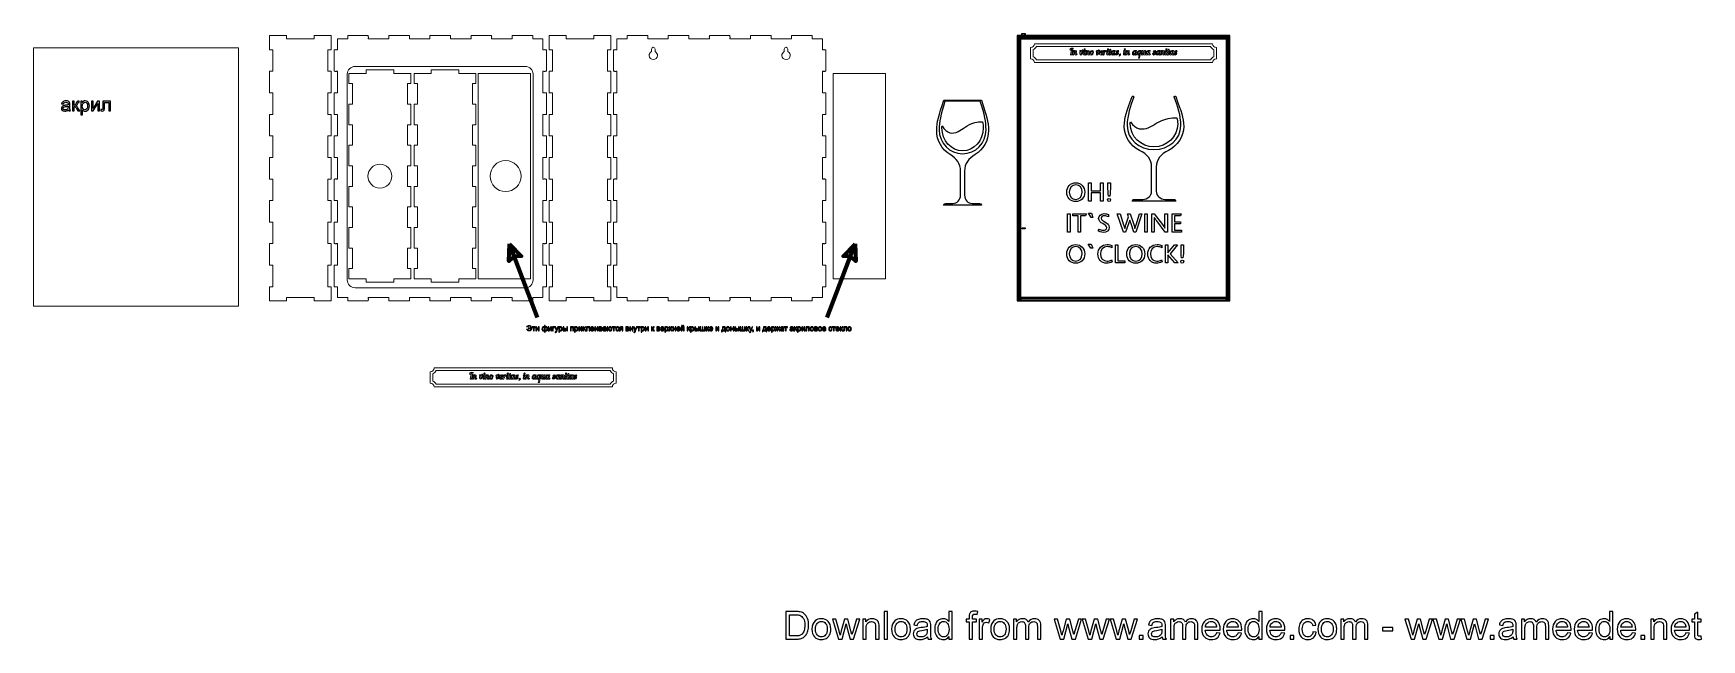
# Model space of a CAD drawing. Header units: millimetres. Extents: x -757 to 1128, y -558 to 127.
import ezdxf

# ---------------------------------------------------------------- set-up
doc = ezdxf.new("R2010")
doc.units = ezdxf.units.MM
doc.header["$MEASUREMENT"] = 0
doc.header["$XCLIPFRAME"] = 0
doc.layers.add('Layer 1', color=7, linetype='Continuous')
picture_1 = doc.add_image_def('image1.jpg', size_in_pixel=(17187, 21589))
picture_2 = doc.add_image_def('image2.jpg', size_in_pixel=(17196, 21604))
picture_3 = doc.add_image_def('image3.jpg', size_in_pixel=(17196, 5779))
picture_4 = doc.add_image_def('image4.jpg', size_in_pixel=(17280, 21599))

msp = doc.modelspace()

# ---------------------------------------------------------------- linework, layer by layer
at = {"layer": 'Layer 1', "color": 1, "lineweight": 0}
for points, knots in [([(-420.7785, -174.9665), (-420.7785, -174.9665), (-420.7785, -158.8915), (-420.7785, -158.8915), (-420.7785, -158.8915), (-420.7785, -158.8915), (-424.6785, -158.8915), (-424.6785, -158.8915), (-424.6785, -158.8915), (-424.6785, -158.8915), (-424.6785, -134.5415), (-424.6785, -134.5415), (-424.6785, -134.5415), (-424.6785, -134.5415), (-420.7785, -134.5415), (-420.7785, -134.5415), (-420.7785, -134.5415), (-420.7785, -134.5415), (-420.7785, -110.1915), (-420.7785, -110.1915), (-420.7785, -110.1915), (-420.7785, -110.1915), (-424.6785, -110.1915), (-424.6785, -110.1915), (-424.6785, -110.1915), (-424.6785, -110.1915), (-424.6785, -85.8415), (-424.6785, -85.8415), (-424.6785, -85.8415), (-424.6785, -85.8415), (-420.7785, -85.8415), (-420.7785, -85.8415), (-420.7785, -85.8415), (-420.7785, -85.8415), (-420.7785, -61.4916), (-420.7785, -61.4916), (-420.7785, -61.4916), (-420.7785, -61.4916), (-424.6785, -61.4916), (-424.6785, -61.4916), (-424.6785, -61.4916), (-424.6785, -61.4916), (-424.6785, -37.1416), (-424.6785, -37.1416), (-424.6785, -37.1416), (-424.6785, -37.1416), (-420.7785, -37.1416), (-420.7785, -37.1416), (-420.7785, -37.1416), (-420.7785, -37.1416), (-420.7785, -12.7916), (-420.7785, -12.7916), (-420.7785, -12.7916), (-420.7785, -12.7916), (-424.6785, -12.7916), (-424.6785, -12.7916), (-424.6785, -12.7916), (-424.6785, -12.7916), (-424.6785, 11.5584), (-424.6785, 11.5584), (-424.6785, 11.5584), (-424.6785, 11.5584), (-420.7785, 11.5584), (-420.7785, 11.5584), (-420.7785, 11.5584), (-420.7785, 11.5584), (-420.7785, 35.9084), (-420.7785, 35.9084), (-420.7785, 35.9084), (-420.7785, 35.9084), (-424.6785, 35.9084), (-424.6785, 35.9084), (-424.6785, 35.9084), (-424.6785, 35.9084), (-424.6785, 60.2584), (-424.6785, 60.2584), (-424.6785, 60.2584), (-424.6785, 60.2584), (-420.7785, 60.2584), (-420.7785, 60.2584), (-420.7785, 60.2584), (-420.7785, 60.2584), (-420.7785, 84.6084), (-420.7785, 84.6084), (-420.7785, 84.6084), (-420.7785, 84.6084), (-424.6785, 84.6084), (-424.6785, 84.6084), (-424.6785, 84.6084), (-424.6785, 84.6084), (-424.6785, 108.9584), (-424.6785, 108.9584), (-424.6785, 108.9584), (-424.6785, 108.9584), (-420.7785, 108.9584), (-420.7785, 108.9584), (-420.7785, 108.9584), (-420.7785, 108.9584), (-420.7785, 125.0334), (-420.7785, 125.0334), (-420.7785, 125.0334), (-420.7785, 125.0334), (-440.2285, 125.0334), (-440.2285, 125.0334), (-440.2285, 125.0334), (-440.2285, 125.0334), (-440.2285, 121.1334), (-440.2285, 121.1334), (-440.2285, 121.1334), (-440.2285, 121.1334), (-471.3285, 121.1334), (-471.3285, 121.1334), (-471.3285, 121.1334), (-471.3285, 121.1334), (-471.3285, 125.0334), (-471.3285, 125.0334), (-471.3285, 125.0334), (-471.3285, 125.0334), (-490.7785, 125.0334), (-490.7785, 125.0334), (-490.7785, 125.0334), (-490.7785, 125.0334), (-490.7785, 108.9584), (-490.7785, 108.9584), (-490.7785, 108.9584), (-490.7785, 108.9584), (-486.8785, 108.9584), (-486.8785, 108.9584), (-486.8785, 108.9584), (-486.8785, 108.9584), (-486.8785, 84.6084), (-486.8785, 84.6084), (-486.8785, 84.6084), (-486.8785, 84.6084), (-490.7785, 84.6084), (-490.7785, 84.6084), (-490.7785, 84.6084), (-490.7785, 84.6084), (-490.7785, 60.2584), (-490.7785, 60.2584), (-490.7785, 60.2584), (-490.7785, 60.2584), (-486.8785, 60.2584), (-486.8785, 60.2584), (-486.8785, 60.2584), (-486.8785, 60.2584), (-486.8785, 35.9084), (-486.8785, 35.9084), (-486.8785, 35.9084), (-486.8785, 35.9084), (-490.7785, 35.9084), (-490.7785, 35.9084), (-490.7785, 35.9084), (-490.7785, 35.9084), (-490.7785, 11.5584), (-490.7785, 11.5584), (-490.7785, 11.5584), (-490.7785, 11.5584), (-486.8785, 11.5584), (-486.8785, 11.5584), (-486.8785, 11.5584), (-486.8785, 11.5584), (-486.8785, -12.7916), (-486.8785, -12.7916), (-486.8785, -12.7916), (-486.8785, -12.7916), (-490.7785, -12.7916), (-490.7785, -12.7916), (-490.7785, -12.7916), (-490.7785, -12.7916), (-490.7785, -37.1416), (-490.7785, -37.1416), (-490.7785, -37.1416), (-490.7785, -37.1416), (-486.8785, -37.1416), (-486.8785, -37.1416), (-486.8785, -37.1416), (-486.8785, -37.1416), (-486.8785, -61.4916), (-486.8785, -61.4916), (-486.8785, -61.4916), (-486.8785, -61.4916), (-490.7785, -61.4916), (-490.7785, -61.4916), (-490.7785, -61.4916), (-490.7785, -61.4916), (-490.7785, -85.8415), (-490.7785, -85.8415), (-490.7785, -85.8415), (-490.7785, -85.8415), (-486.8785, -85.8415), (-486.8785, -85.8415), (-486.8785, -85.8415), (-486.8785, -85.8415), (-486.8785, -110.1915), (-486.8785, -110.1915), (-486.8785, -110.1915), (-486.8785, -110.1915), (-490.7785, -110.1915), (-490.7785, -110.1915), (-490.7785, -110.1915), (-490.7785, -110.1915), (-490.7785, -134.5415), (-490.7785, -134.5415), (-490.7785, -134.5415), (-490.7785, -134.5415), (-486.8785, -134.5415), (-486.8785, -134.5415), (-486.8785, -134.5415), (-486.8785, -134.5415), (-486.8785, -158.8915), (-486.8785, -158.8915), (-486.8785, -158.8915), (-486.8785, -158.8915), (-490.7785, -158.8915), (-490.7785, -158.8915), (-490.7785, -158.8915), (-490.7785, -158.8915), (-490.7785, -174.9665), (-490.7785, -174.9665), (-490.7785, -174.9665), (-490.7785, -174.9665), (-471.3285, -174.9665), (-471.3285, -174.9665), (-471.3285, -174.9665), (-471.3285, -174.9665), (-471.3285, -171.0665), (-471.3285, -171.0665), (-471.3285, -171.0665), (-471.3285, -171.0665), (-440.2285, -171.0665), (-440.2285, -171.0665), (-440.2285, -171.0665), (-440.2285, -171.0665), (-440.2285, -174.9665), (-440.2285, -174.9665), (-440.2285, -174.9665), (-440.2285, -174.9665), (-420.7785, -174.9665), (-420.7785, -174.9665)], [0, 0, 0, 0, 0.016393443, 0.016393443, 0.016393443, 0.016393443, 0.032786885, 0.032786885, 0.032786885, 0.032786885, 0.049180328, 0.049180328, 0.049180328, 0.049180328, 0.06557377, 0.06557377, 0.06557377, 0.06557377, 0.081967213, 0.081967213, 0.081967213, 0.081967213, 0.098360656, 0.098360656, 0.098360656, 0.098360656, 0.114754098, 0.114754098, 0.114754098, 0.114754098, 0.131147541, 0.131147541, 0.131147541, 0.131147541, 0.147540984, 0.147540984, 0.147540984, 0.147540984, 0.163934426, 0.163934426, 0.163934426, 0.163934426, 0.180327869, 0.180327869, 0.180327869, 0.180327869, 0.196721311, 0.196721311, 0.196721311, 0.196721311, 0.213114754, 0.213114754, 0.213114754, 0.213114754, 0.229508197, 0.229508197, 0.229508197, 0.229508197, 0.245901639, 0.245901639, 0.245901639, 0.245901639, 0.262295082, 0.262295082, 0.262295082, 0.262295082, 0.278688525, 0.278688525, 0.278688525, 0.278688525, 0.295081967, 0.295081967, 0.295081967, 0.295081967, 0.31147541, 0.31147541, 0.31147541, 0.31147541, 0.327868852, 0.327868852, 0.327868852, 0.327868852, 0.344262295, 0.344262295, 0.344262295, 0.344262295, 0.360655738, 0.360655738, 0.360655738, 0.360655738, 0.37704918, 0.37704918, 0.37704918, 0.37704918, 0.393442623, 0.393442623, 0.393442623, 0.393442623, 0.409836066, 0.409836066, 0.409836066, 0.409836066, 0.426229508, 0.426229508, 0.426229508, 0.426229508, 0.442622951, 0.442622951, 0.442622951, 0.442622951, 0.459016393, 0.459016393, 0.459016393, 0.459016393, 0.475409836, 0.475409836, 0.475409836, 0.475409836, 0.491803279, 0.491803279, 0.491803279, 0.491803279, 0.508196721, 0.508196721, 0.508196721, 0.508196721, 0.524590164, 0.524590164, 0.524590164, 0.524590164, 0.540983607, 0.540983607, 0.540983607, 0.540983607, 0.557377049, 0.557377049, 0.557377049, 0.557377049, 0.573770492, 0.573770492, 0.573770492, 0.573770492, 0.590163934, 0.590163934, 0.590163934, 0.590163934, 0.606557377, 0.606557377, 0.606557377, 0.606557377, 0.62295082, 0.62295082, 0.62295082, 0.62295082, 0.639344262, 0.639344262, 0.639344262, 0.639344262, 0.655737705, 0.655737705, 0.655737705, 0.655737705, 0.672131148, 0.672131148, 0.672131148, 0.672131148, 0.68852459, 0.68852459, 0.68852459, 0.68852459, 0.704918033, 0.704918033, 0.704918033, 0.704918033, 0.721311475, 0.721311475, 0.721311475, 0.721311475, 0.737704918, 0.737704918, 0.737704918, 0.737704918, 0.754098361, 0.754098361, 0.754098361, 0.754098361, 0.770491803, 0.770491803, 0.770491803, 0.770491803, 0.786885246, 0.786885246, 0.786885246, 0.786885246, 0.803278689, 0.803278689, 0.803278689, 0.803278689, 0.819672131, 0.819672131, 0.819672131, 0.819672131, 0.836065574, 0.836065574, 0.836065574, 0.836065574, 0.852459016, 0.852459016, 0.852459016, 0.852459016, 0.868852459, 0.868852459, 0.868852459, 0.868852459, 0.885245902, 0.885245902, 0.885245902, 0.885245902, 0.901639344, 0.901639344, 0.901639344, 0.901639344, 0.918032787, 0.918032787, 0.918032787, 0.918032787, 0.93442623, 0.93442623, 0.93442623, 0.93442623, 0.950819672, 0.950819672, 0.950819672, 0.950819672, 0.967213115, 0.967213115, 0.967213115, 0.967213115, 1, 1, 1, 1]), ([(-413.7485, -171.0665), (-413.7485, -171.0665), (-413.7485, -158.8915), (-413.7485, -158.8915), (-413.7485, -158.8915), (-413.7485, -158.8915), (-415.0485, -158.8915), (-415.0485, -158.8915), (-415.0485, -158.8915), (-415.0485, -158.8915), (-415.211, -158.9915), (-415.6985, -158.9915), (-415.6985, -158.9915), (-416.186, -158.9915), (-416.3485, -158.8915), (-416.3485, -158.8915), (-416.3485, -158.8915), (-416.3485, -158.8915), (-417.6485, -158.8915), (-417.6485, -158.8915), (-417.6485, -158.8915), (-417.6485, -158.8915), (-417.6485, -134.5415), (-417.6485, -134.5415), (-417.6485, -134.5415), (-417.6485, -134.5415), (-416.3485, -134.5415), (-416.3485, -134.5415), (-416.3485, -134.5415), (-416.3485, -134.5415), (-416.186, -134.4415), (-415.6985, -134.4415), (-415.6985, -134.4415), (-415.211, -134.4415), (-415.0485, -134.5415), (-415.0485, -134.5415), (-415.0485, -134.5415), (-415.0485, -134.5415), (-413.7485, -134.5415), (-413.7485, -134.5415), (-413.7485, -134.5415), (-413.7485, -134.5415), (-413.7485, -110.1915), (-413.7485, -110.1915), (-413.7485, -110.1915), (-413.7485, -110.1915), (-415.0485, -110.1915), (-415.0485, -110.1915), (-415.0485, -110.1915), (-415.0485, -110.1915), (-415.211, -110.2915), (-415.6985, -110.2915), (-415.6985, -110.2915), (-416.186, -110.2915), (-416.3485, -110.1915), (-416.3485, -110.1915), (-416.3485, -110.1915), (-416.3485, -110.1915), (-417.6485, -110.1915), (-417.6485, -110.1915), (-417.6485, -110.1915), (-417.6485, -110.1915), (-417.6485, -85.8415), (-417.6485, -85.8415), (-417.6485, -85.8415), (-417.6485, -85.8415), (-416.3485, -85.8415), (-416.3485, -85.8415), (-416.3485, -85.8415), (-416.3485, -85.8415), (-416.186, -85.7415), (-415.6985, -85.7415), (-415.6985, -85.7415), (-415.211, -85.7415), (-415.0485, -85.8415), (-415.0485, -85.8415), (-415.0485, -85.8415), (-415.0485, -85.8415), (-413.7485, -85.8415), (-413.7485, -85.8415), (-413.7485, -85.8415), (-413.7485, -85.8415), (-413.7485, -61.4916), (-413.7485, -61.4916), (-413.7485, -61.4916), (-413.7485, -61.4916), (-415.0485, -61.4916), (-415.0485, -61.4916), (-415.0485, -61.4916), (-415.0485, -61.4916), (-415.211, -61.5916), (-415.6985, -61.5916), (-415.6985, -61.5916), (-416.186, -61.5916), (-416.3485, -61.4916), (-416.3485, -61.4916), (-416.3485, -61.4916), (-416.3485, -61.4916), (-417.6485, -61.4916), (-417.6485, -61.4916), (-417.6485, -61.4916), (-417.6485, -61.4916), (-417.6485, -37.1416), (-417.6485, -37.1416), (-417.6485, -37.1416), (-417.6485, -37.1416), (-416.3485, -37.1416), (-416.3485, -37.1416), (-416.3485, -37.1416), (-416.3485, -37.1416), (-416.186, -37.0416), (-415.6985, -37.0416), (-415.6985, -37.0416), (-415.211, -37.0416), (-415.0485, -37.1416), (-415.0485, -37.1416), (-415.0485, -37.1416), (-415.0485, -37.1416), (-413.7485, -37.1416), (-413.7485, -37.1416), (-413.7485, -37.1416), (-413.7485, -37.1416), (-413.7485, -12.7916), (-413.7485, -12.7916), (-413.7485, -12.7916), (-413.7485, -12.7916), (-415.0485, -12.7916), (-415.0485, -12.7916), (-415.0485, -12.7916), (-415.0485, -12.7916), (-415.211, -12.8916), (-415.6985, -12.8916), (-415.6985, -12.8916), (-416.186, -12.8916), (-416.3485, -12.7916), (-416.3485, -12.7916), (-416.3485, -12.7916), (-416.3485, -12.7916), (-417.6485, -12.7916), (-417.6485, -12.7916), (-417.6485, -12.7916), (-417.6485, -12.7916), (-417.6485, 11.5584), (-417.6485, 11.5584), (-417.6485, 11.5584), (-417.6485, 11.5584), (-416.3485, 11.5584), (-416.3485, 11.5584), (-416.3485, 11.5584), (-416.3485, 11.5584), (-416.186, 11.6584), (-415.6985, 11.6584), (-415.6985, 11.6584), (-415.211, 11.6584), (-415.0485, 11.5584), (-415.0485, 11.5584), (-415.0485, 11.5584), (-415.0485, 11.5584), (-413.7485, 11.5584), (-413.7485, 11.5584), (-413.7485, 11.5584), (-413.7485, 11.5584), (-413.7485, 35.9084), (-413.7485, 35.9084), (-413.7485, 35.9084), (-413.7485, 35.9084), (-415.0485, 35.9084), (-415.0485, 35.9084), (-415.0485, 35.9084), (-415.0485, 35.9084), (-415.211, 35.8084), (-415.6985, 35.8084), (-415.6985, 35.8084), (-416.186, 35.8084), (-416.3485, 35.9084), (-416.3485, 35.9084), (-416.3485, 35.9084), (-416.3485, 35.9084), (-417.6485, 35.9084), (-417.6485, 35.9084), (-417.6485, 35.9084), (-417.6485, 35.9084), (-417.6485, 60.2584), (-417.6485, 60.2584), (-417.6485, 60.2584), (-417.6485, 60.2584), (-416.3485, 60.2584), (-416.3485, 60.2584), (-416.3485, 60.2584), (-416.3485, 60.2584), (-416.186, 60.3584), (-415.6985, 60.3584), (-415.6985, 60.3584), (-415.211, 60.3584), (-415.0485, 60.2584), (-415.0485, 60.2584), (-415.0485, 60.2584), (-415.0485, 60.2584), (-413.7485, 60.2584), (-413.7485, 60.2584), (-413.7485, 60.2584), (-413.7485, 60.2584), (-413.7485, 84.6084), (-413.7485, 84.6084), (-413.7485, 84.6084), (-413.7485, 84.6084), (-415.0485, 84.6084), (-415.0485, 84.6084), (-415.0485, 84.6084), (-415.0485, 84.6084), (-415.211, 84.5084), (-415.6985, 84.5084), (-415.6985, 84.5084), (-416.186, 84.5084), (-416.3485, 84.6084), (-416.3485, 84.6084), (-416.3485, 84.6084), (-416.3485, 84.6084), (-417.6485, 84.6084), (-417.6485, 84.6084), (-417.6485, 84.6084), (-417.6485, 84.6084), (-417.6485, 108.9584), (-417.6485, 108.9584), (-417.6485, 108.9584), (-417.6485, 108.9584), (-416.3485, 108.9584), (-416.3485, 108.9584), (-416.3485, 108.9584), (-416.3485, 108.9584), (-416.186, 109.0584), (-415.6985, 109.0584), (-415.6985, 109.0584), (-415.211, 109.0584), (-415.0485, 108.9584), (-415.0485, 108.9584), (-415.0485, 108.9584), (-415.0485, 108.9584), (-413.7485, 108.9584), (-413.7485, 108.9584), (-413.7485, 108.9584), (-413.7485, 108.9584), (-413.7485, 121.1334), (-413.7485, 121.1334), (-413.7485, 121.1334), (-413.7485, 121.1334), (-402.1385, 121.1334), (-402.1385, 121.1334), (-402.1385, 121.1334), (-402.1385, 121.1334), (-402.1385, 122.4334), (-402.1385, 122.4334), (-402.1385, 122.4334), (-402.1385, 122.4334), (-402.2385, 122.5959), (-402.2385, 123.0834), (-402.2385, 123.0834), (-402.2385, 123.5709), (-402.1385, 123.7334), (-402.1385, 123.7334), (-402.1385, 123.7334), (-402.1385, 123.7334), (-402.1385, 125.0334), (-402.1385, 125.0334), (-402.1385, 125.0334), (-402.1385, 125.0334), (-378.9185, 125.0334), (-378.9185, 125.0334), (-378.9185, 125.0334), (-378.9185, 125.0334), (-378.9185, 123.7334), (-378.9185, 123.7334), (-378.9185, 123.7334), (-378.9185, 123.7334), (-378.8185, 123.5709), (-378.8185, 123.0834), (-378.8185, 123.0834), (-378.8185, 122.5959), (-378.9185, 122.4334), (-378.9185, 122.4334), (-378.9185, 122.4334), (-378.9185, 122.4334), (-378.9185, 121.1334), (-378.9185, 121.1334), (-378.9185, 121.1334), (-378.9185, 121.1334), (-355.6985, 121.1334), (-355.6985, 121.1334), (-355.6985, 121.1334), (-355.6985, 121.1334), (-355.6985, 122.4334), (-355.6985, 122.4334), (-355.6985, 122.4334), (-355.6985, 122.4334), (-355.7985, 122.5959), (-355.7985, 123.0834), (-355.7985, 123.0834), (-355.7985, 123.5709), (-355.6985, 123.7334), (-355.6985, 123.7334), (-355.6985, 123.7334), (-355.6985, 123.7334), (-355.6985, 125.0334), (-355.6985, 125.0334), (-355.6985, 125.0334), (-355.6985, 125.0334), (-332.4785, 125.0334), (-332.4785, 125.0334), (-332.4785, 125.0334), (-332.4785, 125.0334), (-332.4785, 123.7334), (-332.4785, 123.7334), (-332.4785, 123.7334), (-332.4785, 123.7334), (-332.3785, 123.5709), (-332.3785, 123.0834), (-332.3785, 123.0834), (-332.3785, 122.5959), (-332.4785, 122.4334), (-332.4785, 122.4334), (-332.4785, 122.4334), (-332.4785, 122.4334), (-332.4785, 121.1334), (-332.4785, 121.1334), (-332.4785, 121.1334), (-332.4785, 121.1334), (-309.2585, 121.1334), (-309.2585, 121.1334), (-309.2585, 121.1334), (-309.2585, 121.1334), (-309.2585, 122.4334), (-309.2585, 122.4334), (-309.2585, 122.4334), (-309.2585, 122.4334), (-309.3585, 122.5959), (-309.3585, 123.0834), (-309.3585, 123.0834), (-309.3585, 123.5709), (-309.2585, 123.7334), (-309.2585, 123.7334), (-309.2585, 123.7334), (-309.2585, 123.7334), (-309.2585, 125.0334), (-309.2585, 125.0334), (-309.2585, 125.0334), (-309.2585, 125.0334), (-286.0385, 125.0334), (-286.0385, 125.0334), (-286.0385, 125.0334), (-286.0385, 125.0334), (-286.0385, 123.7334), (-286.0385, 123.7334), (-286.0385, 123.7334), (-286.0385, 123.7334), (-285.9385, 123.5709), (-285.9385, 123.0834), (-285.9385, 123.0834), (-285.9385, 122.5959), (-286.0385, 122.4334), (-286.0385, 122.4334), (-286.0385, 122.4334), (-286.0385, 122.4334), (-286.0385, 121.1334), (-286.0385, 121.1334), (-286.0385, 121.1334), (-286.0385, 121.1334), (-262.8185, 121.1334), (-262.8185, 121.1334), (-262.8185, 121.1334), (-262.8185, 121.1334), (-262.8185, 122.4334), (-262.8185, 122.4334), (-262.8185, 122.4334), (-262.8185, 122.4334), (-262.9185, 122.5959), (-262.9185, 123.0834), (-262.9185, 123.0834), (-262.9185, 123.5709), (-262.8185, 123.7334), (-262.8185, 123.7334), (-262.8185, 123.7334), (-262.8185, 123.7334), (-262.8185, 125.0334), (-262.8185, 125.0334), (-262.8185, 125.0334), (-262.8185, 125.0334), (-239.5985, 125.0334), (-239.5985, 125.0334), (-239.5985, 125.0334), (-239.5985, 125.0334), (-239.5985, 123.7334), (-239.5985, 123.7334), (-239.5985, 123.7334), (-239.5985, 123.7334), (-239.4985, 123.5709), (-239.4985, 123.0834), (-239.4985, 123.0834), (-239.4985, 122.5959), (-239.5985, 122.4334), (-239.5985, 122.4334), (-239.5985, 122.4334), (-239.5985, 122.4334), (-239.5985, 121.1334), (-239.5985, 121.1334), (-239.5985, 121.1334), (-239.5985, 121.1334), (-216.3785, 121.1334), (-216.3785, 121.1334), (-216.3785, 121.1334), (-216.3785, 121.1334), (-216.3785, 122.4334), (-216.3785, 122.4334), (-216.3785, 122.4334), (-216.3785, 122.4334), (-216.4785, 122.5959), (-216.4785, 123.0834), (-216.4785, 123.0834), (-216.4785, 123.5709), (-216.3785, 123.7334), (-216.3785, 123.7334), (-216.3785, 123.7334), (-216.3785, 123.7334), (-216.3785, 125.0334), (-216.3785, 125.0334), (-216.3785, 125.0334), (-216.3785, 125.0334), (-193.1585, 125.0334), (-193.1585, 125.0334), (-193.1585, 125.0334), (-193.1585, 125.0334), (-193.1585, 123.7334), (-193.1585, 123.7334), (-193.1585, 123.7334), (-193.1585, 123.7334), (-193.0585, 123.5709), (-193.0585, 123.0834), (-193.0585, 123.0834), (-193.0585, 122.5959), (-193.1585, 122.4334), (-193.1585, 122.4334), (-193.1585, 122.4334), (-193.1585, 122.4334), (-193.1585, 121.1334), (-193.1585, 121.1334), (-193.1585, 121.1334), (-193.1585, 121.1334), (-181.5485, 121.1334), (-181.5485, 121.1334), (-181.5485, 121.1334), (-181.5485, 121.1334), (-181.5485, 108.9584), (-181.5485, 108.9584), (-181.5485, 108.9584), (-181.5485, 108.9584), (-180.2485, 108.9584), (-180.2485, 108.9584), (-180.2485, 108.9584), (-180.2485, 108.9584), (-180.086, 109.0584), (-179.5985, 109.0584), (-179.5985, 109.0584), (-179.111, 109.0584), (-178.9485, 108.9584), (-178.9485, 108.9584), (-178.9485, 108.9584), (-178.9485, 108.9584), (-177.6485, 108.9584), (-177.6485, 108.9584), (-177.6485, 108.9584), (-177.6485, 108.9584), (-177.6485, 84.6084), (-177.6485, 84.6084), (-177.6485, 84.6084), (-177.6485, 84.6084), (-178.9485, 84.6084), (-178.9485, 84.6084), (-178.9485, 84.6084), (-178.9485, 84.6084), (-179.111, 84.5084), (-179.5985, 84.5084), (-179.5985, 84.5084), (-180.086, 84.5084), (-180.2485, 84.6084), (-180.2485, 84.6084), (-180.2485, 84.6084), (-180.2485, 84.6084), (-181.5485, 84.6084), (-181.5485, 84.6084), (-181.5485, 84.6084), (-181.5485, 84.6084), (-181.5485, 60.2584), (-181.5485, 60.2584), (-181.5485, 60.2584), (-181.5485, 60.2584), (-180.2485, 60.2584), (-180.2485, 60.2584), (-180.2485, 60.2584), (-180.2485, 60.2584), (-180.086, 60.3584), (-179.5985, 60.3584), (-179.5985, 60.3584), (-179.111, 60.3584), (-178.9485, 60.2584), (-178.9485, 60.2584), (-178.9485, 60.2584), (-178.9485, 60.2584), (-177.6485, 60.2584), (-177.6485, 60.2584), (-177.6485, 60.2584), (-177.6485, 60.2584), (-177.6485, 35.9084), (-177.6485, 35.9084), (-177.6485, 35.9084), (-177.6485, 35.9084), (-178.9485, 35.9084), (-178.9485, 35.9084), (-178.9485, 35.9084), (-178.9485, 35.9084), (-179.111, 35.8084), (-179.5985, 35.8084), (-179.5985, 35.8084), (-180.086, 35.8084), (-180.2485, 35.9084), (-180.2485, 35.9084), (-180.2485, 35.9084), (-180.2485, 35.9084), (-181.5485, 35.9084), (-181.5485, 35.9084), (-181.5485, 35.9084), (-181.5485, 35.9084), (-181.5485, 11.5584), (-181.5485, 11.5584), (-181.5485, 11.5584), (-181.5485, 11.5584), (-180.2485, 11.5584), (-180.2485, 11.5584), (-180.2485, 11.5584), (-180.2485, 11.5584), (-180.086, 11.6584), (-179.5985, 11.6584), (-179.5985, 11.6584), (-179.111, 11.6584), (-178.9485, 11.5584), (-178.9485, 11.5584), (-178.9485, 11.5584), (-178.9485, 11.5584), (-177.6485, 11.5584), (-177.6485, 11.5584), (-177.6485, 11.5584), (-177.6485, 11.5584), (-177.6485, -12.7916), (-177.6485, -12.7916), (-177.6485, -12.7916), (-177.6485, -12.7916), (-178.9485, -12.7916), (-178.9485, -12.7916), (-178.9485, -12.7916), (-178.9485, -12.7916), (-179.111, -12.8916), (-179.5985, -12.8916), (-179.5985, -12.8916), (-180.086, -12.8916), (-180.2485, -12.7916), (-180.2485, -12.7916), (-180.2485, -12.7916), (-180.2485, -12.7916), (-181.5485, -12.7916), (-181.5485, -12.7916), (-181.5485, -12.7916), (-181.5485, -12.7916), (-181.5485, -37.1416), (-181.5485, -37.1416), (-181.5485, -37.1416), (-181.5485, -37.1416), (-180.2485, -37.1416), (-180.2485, -37.1416), (-180.2485, -37.1416), (-180.2485, -37.1416), (-180.086, -37.0416), (-179.5985, -37.0416), (-179.5985, -37.0416), (-179.111, -37.0416), (-178.9485, -37.1416), (-178.9485, -37.1416), (-178.9485, -37.1416), (-178.9485, -37.1416), (-177.6485, -37.1416), (-177.6485, -37.1416), (-177.6485, -37.1416), (-177.6485, -37.1416), (-177.6485, -61.4916), (-177.6485, -61.4916), (-177.6485, -61.4916), (-177.6485, -61.4916), (-178.9485, -61.4916), (-178.9485, -61.4916), (-178.9485, -61.4916), (-178.9485, -61.4916), (-179.111, -61.5916), (-179.5985, -61.5916), (-179.5985, -61.5916), (-180.086, -61.5916), (-180.2485, -61.4916), (-180.2485, -61.4916), (-180.2485, -61.4916), (-180.2485, -61.4916), (-181.5485, -61.4916), (-181.5485, -61.4916), (-181.5485, -61.4916), (-181.5485, -61.4916), (-181.5485, -85.8415), (-181.5485, -85.8415), (-181.5485, -85.8415), (-181.5485, -85.8415), (-180.2485, -85.8415), (-180.2485, -85.8415), (-180.2485, -85.8415), (-180.2485, -85.8415), (-180.086, -85.7415), (-179.5985, -85.7415), (-179.5985, -85.7415), (-179.111, -85.7415), (-178.9485, -85.8415), (-178.9485, -85.8415), (-178.9485, -85.8415), (-178.9485, -85.8415), (-177.6485, -85.8415), (-177.6485, -85.8415), (-177.6485, -85.8415), (-177.6485, -85.8415), (-177.6485, -110.1915), (-177.6485, -110.1915), (-177.6485, -110.1915), (-177.6485, -110.1915), (-178.9485, -110.1915), (-178.9485, -110.1915), (-178.9485, -110.1915), (-178.9485, -110.1915), (-179.111, -110.2915), (-179.5985, -110.2915), (-179.5985, -110.2915), (-180.086, -110.2915), (-180.2485, -110.1915), (-180.2485, -110.1915), (-180.2485, -110.1915), (-180.2485, -110.1915), (-181.5485, -110.1915), (-181.5485, -110.1915), (-181.5485, -110.1915), (-181.5485, -110.1915), (-181.5485, -134.5415), (-181.5485, -134.5415), (-181.5485, -134.5415), (-181.5485, -134.5415), (-180.2485, -134.5415), (-180.2485, -134.5415), (-180.2485, -134.5415), (-180.2485, -134.5415), (-180.086, -134.4415), (-179.5985, -134.4415), (-179.5985, -134.4415), (-179.111, -134.4415), (-178.9485, -134.5415), (-178.9485, -134.5415), (-178.9485, -134.5415), (-178.9485, -134.5415), (-177.6485, -134.5415), (-177.6485, -134.5415), (-177.6485, -134.5415), (-177.6485, -134.5415), (-177.6485, -158.8915), (-177.6485, -158.8915), (-177.6485, -158.8915), (-177.6485, -158.8915), (-178.9485, -158.8915), (-178.9485, -158.8915), (-178.9485, -158.8915), (-178.9485, -158.8915), (-179.111, -158.9915), (-179.5985, -158.9915), (-179.5985, -158.9915), (-180.086, -158.9915), (-180.2485, -158.8915), (-180.2485, -158.8915), (-180.2485, -158.8915), (-180.2485, -158.8915), (-181.5485, -158.8915), (-181.5485, -158.8915), (-181.5485, -158.8915), (-181.5485, -158.8915), (-181.5485, -171.0665), (-181.5485, -171.0665), (-181.5485, -171.0665), (-181.5485, -171.0665), (-193.1585, -171.0665), (-193.1585, -171.0665), (-193.1585, -171.0665), (-193.1585, -171.0665), (-193.1585, -172.3665), (-193.1585, -172.3665), (-193.1585, -172.3665), (-193.1585, -172.3665), (-193.0585, -172.529), (-193.0585, -173.0165), (-193.0585, -173.0165), (-193.0585, -173.504), (-193.1585, -173.6665), (-193.1585, -173.6665), (-193.1585, -173.6665), (-193.1585, -173.6665), (-193.1585, -174.9665), (-193.1585, -174.9665), (-193.1585, -174.9665), (-193.1585, -174.9665), (-216.3785, -174.9665), (-216.3785, -174.9665), (-216.3785, -174.9665), (-216.3785, -174.9665), (-216.3785, -173.6665), (-216.3785, -173.6665), (-216.3785, -173.6665), (-216.3785, -173.6665), (-216.4785, -173.504), (-216.4785, -173.0165), (-216.4785, -173.0165), (-216.4785, -172.529), (-216.3785, -172.3665), (-216.3785, -172.3665), (-216.3785, -172.3665), (-216.3785, -172.3665), (-216.3785, -171.0665), (-216.3785, -171.0665), (-216.3785, -171.0665), (-216.3785, -171.0665), (-239.5985, -171.0665), (-239.5985, -171.0665), (-239.5985, -171.0665), (-239.5985, -171.0665), (-239.5985, -172.3665), (-239.5985, -172.3665), (-239.5985, -172.3665), (-239.5985, -172.3665), (-239.4985, -172.529), (-239.4985, -173.0165), (-239.4985, -173.0165), (-239.4985, -173.504), (-239.5985, -173.6665), (-239.5985, -173.6665), (-239.5985, -173.6665), (-239.5985, -173.6665), (-239.5985, -174.9665), (-239.5985, -174.9665), (-239.5985, -174.9665), (-239.5985, -174.9665), (-262.8185, -174.9665), (-262.8185, -174.9665), (-262.8185, -174.9665), (-262.8185, -174.9665), (-262.8185, -173.6665), (-262.8185, -173.6665), (-262.8185, -173.6665), (-262.8185, -173.6665), (-262.9185, -173.504), (-262.9185, -173.0165), (-262.9185, -173.0165), (-262.9185, -172.529), (-262.8185, -172.3665), (-262.8185, -172.3665), (-262.8185, -172.3665), (-262.8185, -172.3665), (-262.8185, -171.0665), (-262.8185, -171.0665), (-262.8185, -171.0665), (-262.8185, -171.0665), (-286.0385, -171.0665), (-286.0385, -171.0665), (-286.0385, -171.0665), (-286.0385, -171.0665), (-286.0385, -172.3665), (-286.0385, -172.3665), (-286.0385, -172.3665), (-286.0385, -172.3665), (-285.9385, -172.529), (-285.9385, -173.0165), (-285.9385, -173.0165), (-285.9385, -173.504), (-286.0385, -173.6665), (-286.0385, -173.6665), (-286.0385, -173.6665), (-286.0385, -173.6665), (-286.0385, -174.9665), (-286.0385, -174.9665), (-286.0385, -174.9665), (-286.0385, -174.9665), (-309.2585, -174.9665), (-309.2585, -174.9665), (-309.2585, -174.9665), (-309.2585, -174.9665), (-309.2585, -173.6665), (-309.2585, -173.6665), (-309.2585, -173.6665), (-309.2585, -173.6665), (-309.3585, -173.504), (-309.3585, -173.0165), (-309.3585, -173.0165), (-309.3585, -172.529), (-309.2585, -172.3665), (-309.2585, -172.3665), (-309.2585, -172.3665), (-309.2585, -172.3665), (-309.2585, -171.0665), (-309.2585, -171.0665), (-309.2585, -171.0665), (-309.2585, -171.0665), (-332.4785, -171.0665), (-332.4785, -171.0665), (-332.4785, -171.0665), (-332.4785, -171.0665), (-332.4785, -172.3665), (-332.4785, -172.3665), (-332.4785, -172.3665), (-332.4785, -172.3665), (-332.3785, -172.529), (-332.3785, -173.0165), (-332.3785, -173.0165), (-332.3785, -173.504), (-332.4785, -173.6665), (-332.4785, -173.6665), (-332.4785, -173.6665), (-332.4785, -173.6665), (-332.4785, -174.9665), (-332.4785, -174.9665), (-332.4785, -174.9665), (-332.4785, -174.9665), (-355.6985, -174.9665), (-355.6985, -174.9665), (-355.6985, -174.9665), (-355.6985, -174.9665), (-355.6985, -173.6665), (-355.6985, -173.6665), (-355.6985, -173.6665), (-355.6985, -173.6665), (-355.7985, -173.504), (-355.7985, -173.0165), (-355.7985, -173.0165), (-355.7985, -172.529), (-355.6985, -172.3665), (-355.6985, -172.3665), (-355.6985, -172.3665), (-355.6985, -172.3665), (-355.6985, -171.0665), (-355.6985, -171.0665), (-355.6985, -171.0665), (-355.6985, -171.0665), (-378.9185, -171.0665), (-378.9185, -171.0665), (-378.9185, -171.0665), (-378.9185, -171.0665), (-378.9185, -172.3665), (-378.9185, -172.3665), (-378.9185, -172.3665), (-378.9185, -172.3665), (-378.8185, -172.529), (-378.8185, -173.0165), (-378.8185, -173.0165), (-378.8185, -173.504), (-378.9185, -173.6665), (-378.9185, -173.6665), (-378.9185, -173.6665), (-378.9185, -173.6665), (-378.9185, -174.9665), (-378.9185, -174.9665), (-378.9185, -174.9665), (-378.9185, -174.9665), (-402.1385, -174.9665), (-402.1385, -174.9665), (-402.1385, -174.9665), (-402.1385, -174.9665), (-402.1385, -173.6665), (-402.1385, -173.6665), (-402.1385, -173.6665), (-402.1385, -173.6665), (-402.2385, -173.504), (-402.2385, -173.0165), (-402.2385, -173.0165), (-402.2385, -172.529), (-402.1385, -172.3665), (-402.1385, -172.3665), (-402.1385, -172.3665), (-402.1385, -172.3665), (-402.1385, -171.0665), (-402.1385, -171.0665), (-402.1385, -171.0665), (-402.1385, -171.0665), (-413.7485, -171.0665), (-413.7485, -171.0665)], [0, 0, 0, 0, 0.004444444, 0.004444444, 0.004444444, 0.004444444, 0.008888889, 0.008888889, 0.008888889, 0.008888889, 0.013333333, 0.013333333, 0.013333333, 0.013333333, 0.017777778, 0.017777778, 0.017777778, 0.017777778, 0.022222222, 0.022222222, 0.022222222, 0.022222222, 0.026666667, 0.026666667, 0.026666667, 0.026666667, 0.031111111, 0.031111111, 0.031111111, 0.031111111, 0.035555556, 0.035555556, 0.035555556, 0.035555556, 0.04, 0.04, 0.04, 0.04, 0.044444444, 0.044444444, 0.044444444, 0.044444444, 0.048888889, 0.048888889, 0.048888889, 0.048888889, 0.053333333, 0.053333333, 0.053333333, 0.053333333, 0.057777778, 0.057777778, 0.057777778, 0.057777778, 0.062222222, 0.062222222, 0.062222222, 0.062222222, 0.066666667, 0.066666667, 0.066666667, 0.066666667, 0.071111111, 0.071111111, 0.071111111, 0.071111111, 0.075555556, 0.075555556, 0.075555556, 0.075555556, 0.08, 0.08, 0.08, 0.08, 0.084444444, 0.084444444, 0.084444444, 0.084444444, 0.088888889, 0.088888889, 0.088888889, 0.088888889, 0.093333333, 0.093333333, 0.093333333, 0.093333333, 0.097777778, 0.097777778, 0.097777778, 0.097777778, 0.102222222, 0.102222222, 0.102222222, 0.102222222, 0.106666667, 0.106666667, 0.106666667, 0.106666667, 0.111111111, 0.111111111, 0.111111111, 0.111111111, 0.115555556, 0.115555556, 0.115555556, 0.115555556, 0.12, 0.12, 0.12, 0.12, 0.124444444, 0.124444444, 0.124444444, 0.124444444, 0.128888889, 0.128888889, 0.128888889, 0.128888889, 0.133333333, 0.133333333, 0.133333333, 0.133333333, 0.137777778, 0.137777778, 0.137777778, 0.137777778, 0.142222222, 0.142222222, 0.142222222, 0.142222222, 0.146666667, 0.146666667, 0.146666667, 0.146666667, 0.151111111, 0.151111111, 0.151111111, 0.151111111, 0.155555556, 0.155555556, 0.155555556, 0.155555556, 0.16, 0.16, 0.16, 0.16, 0.164444444, 0.164444444, 0.164444444, 0.164444444, 0.168888889, 0.168888889, 0.168888889, 0.168888889, 0.173333333, 0.173333333, 0.173333333, 0.173333333, 0.177777778, 0.177777778, 0.177777778, 0.177777778, 0.182222222, 0.182222222, 0.182222222, 0.182222222, 0.186666667, 0.186666667, 0.186666667, 0.186666667, 0.191111111, 0.191111111, 0.191111111, 0.191111111, 0.195555556, 0.195555556, 0.195555556, 0.195555556, 0.2, 0.2, 0.2, 0.2, 0.204444444, 0.204444444, 0.204444444, 0.204444444, 0.208888889, 0.208888889, 0.208888889, 0.208888889, 0.213333333, 0.213333333, 0.213333333, 0.213333333, 0.217777778, 0.217777778, 0.217777778, 0.217777778, 0.222222222, 0.222222222, 0.222222222, 0.222222222, 0.226666667, 0.226666667, 0.226666667, 0.226666667, 0.231111111, 0.231111111, 0.231111111, 0.231111111, 0.235555556, 0.235555556, 0.235555556, 0.235555556, 0.24, 0.24, 0.24, 0.24, 0.244444444, 0.244444444, 0.244444444, 0.244444444, 0.248888889, 0.248888889, 0.248888889, 0.248888889, 0.253333333, 0.253333333, 0.253333333, 0.253333333, 0.257777778, 0.257777778, 0.257777778, 0.257777778, 0.262222222, 0.262222222, 0.262222222, 0.262222222, 0.266666667, 0.266666667, 0.266666667, 0.266666667, 0.271111111, 0.271111111, 0.271111111, 0.271111111, 0.275555556, 0.275555556, 0.275555556, 0.275555556, 0.28, 0.28, 0.28, 0.28, 0.284444444, 0.284444444, 0.284444444, 0.284444444, 0.288888889, 0.288888889, 0.288888889, 0.288888889, 0.293333333, 0.293333333, 0.293333333, 0.293333333, 0.297777778, 0.297777778, 0.297777778, 0.297777778, 0.302222222, 0.302222222, 0.302222222, 0.302222222, 0.306666667, 0.306666667, 0.306666667, 0.306666667, 0.311111111, 0.311111111, 0.311111111, 0.311111111, 0.315555556, 0.315555556, 0.315555556, 0.315555556, 0.32, 0.32, 0.32, 0.32, 0.324444444, 0.324444444, 0.324444444, 0.324444444, 0.328888889, 0.328888889, 0.328888889, 0.328888889, 0.333333333, 0.333333333, 0.333333333, 0.333333333, 0.337777778, 0.337777778, 0.337777778, 0.337777778, 0.342222222, 0.342222222, 0.342222222, 0.342222222, 0.346666667, 0.346666667, 0.346666667, 0.346666667, 0.351111111, 0.351111111, 0.351111111, 0.351111111, 0.355555556, 0.355555556, 0.355555556, 0.355555556, 0.36, 0.36, 0.36, 0.36, 0.364444444, 0.364444444, 0.364444444, 0.364444444, 0.368888889, 0.368888889, 0.368888889, 0.368888889, 0.373333333, 0.373333333, 0.373333333, 0.373333333, 0.377777778, 0.377777778, 0.377777778, 0.377777778, 0.382222222, 0.382222222, 0.382222222, 0.382222222, 0.386666667, 0.386666667, 0.386666667, 0.386666667, 0.391111111, 0.391111111, 0.391111111, 0.391111111, 0.395555556, 0.395555556, 0.395555556, 0.395555556, 0.4, 0.4, 0.4, 0.4, 0.404444444, 0.404444444, 0.404444444, 0.404444444, 0.408888889, 0.408888889, 0.408888889, 0.408888889, 0.413333333, 0.413333333, 0.413333333, 0.413333333, 0.417777778, 0.417777778, 0.417777778, 0.417777778, 0.422222222, 0.422222222, 0.422222222, 0.422222222, 0.426666667, 0.426666667, 0.426666667, 0.426666667, 0.431111111, 0.431111111, 0.431111111, 0.431111111, 0.435555556, 0.435555556, 0.435555556, 0.435555556, 0.44, 0.44, 0.44, 0.44, 0.444444444, 0.444444444, 0.444444444, 0.444444444, 0.448888889, 0.448888889, 0.448888889, 0.448888889, 0.453333333, 0.453333333, 0.453333333, 0.453333333, 0.457777778, 0.457777778, 0.457777778, 0.457777778, 0.462222222, 0.462222222, 0.462222222, 0.462222222, 0.466666667, 0.466666667, 0.466666667, 0.466666667, 0.471111111, 0.471111111, 0.471111111, 0.471111111, 0.475555556, 0.475555556, 0.475555556, 0.475555556, 0.48, 0.48, 0.48, 0.48, 0.484444444, 0.484444444, 0.484444444, 0.484444444, 0.488888889, 0.488888889, 0.488888889, 0.488888889, 0.493333333, 0.493333333, 0.493333333, 0.493333333, 0.497777778, 0.497777778, 0.497777778, 0.497777778, 0.502222222, 0.502222222, 0.502222222, 0.502222222, 0.506666667, 0.506666667, 0.506666667, 0.506666667, 0.511111111, 0.511111111, 0.511111111, 0.511111111, 0.515555556, 0.515555556, 0.515555556, 0.515555556, 0.52, 0.52, 0.52, 0.52, 0.524444444, 0.524444444, 0.524444444, 0.524444444, 0.528888889, 0.528888889, 0.528888889, 0.528888889, 0.533333333, 0.533333333, 0.533333333, 0.533333333, 0.537777778, 0.537777778, 0.537777778, 0.537777778, 0.542222222, 0.542222222, 0.542222222, 0.542222222, 0.546666667, 0.546666667, 0.546666667, 0.546666667, 0.551111111, 0.551111111, 0.551111111, 0.551111111, 0.555555556, 0.555555556, 0.555555556, 0.555555556, 0.56, 0.56, 0.56, 0.56, 0.564444444, 0.564444444, 0.564444444, 0.564444444, 0.568888889, 0.568888889, 0.568888889, 0.568888889, 0.573333333, 0.573333333, 0.573333333, 0.573333333, 0.577777778, 0.577777778, 0.577777778, 0.577777778, 0.582222222, 0.582222222, 0.582222222, 0.582222222, 0.586666667, 0.586666667, 0.586666667, 0.586666667, 0.591111111, 0.591111111, 0.591111111, 0.591111111, 0.595555556, 0.595555556, 0.595555556, 0.595555556, 0.6, 0.6, 0.6, 0.6, 0.604444444, 0.604444444, 0.604444444, 0.604444444, 0.608888889, 0.608888889, 0.608888889, 0.608888889, 0.613333333, 0.613333333, 0.613333333, 0.613333333, 0.617777778, 0.617777778, 0.617777778, 0.617777778, 0.622222222, 0.622222222, 0.622222222, 0.622222222, 0.626666667, 0.626666667, 0.626666667, 0.626666667, 0.631111111, 0.631111111, 0.631111111, 0.631111111, 0.635555556, 0.635555556, 0.635555556, 0.635555556, 0.64, 0.64, 0.64, 0.64, 0.644444444, 0.644444444, 0.644444444, 0.644444444, 0.648888889, 0.648888889, 0.648888889, 0.648888889, 0.653333333, 0.653333333, 0.653333333, 0.653333333, 0.657777778, 0.657777778, 0.657777778, 0.657777778, 0.662222222, 0.662222222, 0.662222222, 0.662222222, 0.666666667, 0.666666667, 0.666666667, 0.666666667, 0.671111111, 0.671111111, 0.671111111, 0.671111111, 0.675555556, 0.675555556, 0.675555556, 0.675555556, 0.68, 0.68, 0.68, 0.68, 0.684444444, 0.684444444, 0.684444444, 0.684444444, 0.688888889, 0.688888889, 0.688888889, 0.688888889, 0.693333333, 0.693333333, 0.693333333, 0.693333333, 0.697777778, 0.697777778, 0.697777778, 0.697777778, 0.702222222, 0.702222222, 0.702222222, 0.702222222, 0.706666667, 0.706666667, 0.706666667, 0.706666667, 0.711111111, 0.711111111, 0.711111111, 0.711111111, 0.715555556, 0.715555556, 0.715555556, 0.715555556, 0.72, 0.72, 0.72, 0.72, 0.724444444, 0.724444444, 0.724444444, 0.724444444, 0.728888889, 0.728888889, 0.728888889, 0.728888889, 0.733333333, 0.733333333, 0.733333333, 0.733333333, 0.737777778, 0.737777778, 0.737777778, 0.737777778, 0.742222222, 0.742222222, 0.742222222, 0.742222222, 0.746666667, 0.746666667, 0.746666667, 0.746666667, 0.751111111, 0.751111111, 0.751111111, 0.751111111, 0.755555556, 0.755555556, 0.755555556, 0.755555556, 0.76, 0.76, 0.76, 0.76, 0.764444444, 0.764444444, 0.764444444, 0.764444444, 0.768888889, 0.768888889, 0.768888889, 0.768888889, 0.773333333, 0.773333333, 0.773333333, 0.773333333, 0.777777778, 0.777777778, 0.777777778, 0.777777778, 0.782222222, 0.782222222, 0.782222222, 0.782222222, 0.786666667, 0.786666667, 0.786666667, 0.786666667, 0.791111111, 0.791111111, 0.791111111, 0.791111111, 0.795555556, 0.795555556, 0.795555556, 0.795555556, 0.8, 0.8, 0.8, 0.8, 0.804444444, 0.804444444, 0.804444444, 0.804444444, 0.808888889, 0.808888889, 0.808888889, 0.808888889, 0.813333333, 0.813333333, 0.813333333, 0.813333333, 0.817777778, 0.817777778, 0.817777778, 0.817777778, 0.822222222, 0.822222222, 0.822222222, 0.822222222, 0.826666667, 0.826666667, 0.826666667, 0.826666667, 0.831111111, 0.831111111, 0.831111111, 0.831111111, 0.835555556, 0.835555556, 0.835555556, 0.835555556, 0.84, 0.84, 0.84, 0.84, 0.844444444, 0.844444444, 0.844444444, 0.844444444, 0.848888889, 0.848888889, 0.848888889, 0.848888889, 0.853333333, 0.853333333, 0.853333333, 0.853333333, 0.857777778, 0.857777778, 0.857777778, 0.857777778, 0.862222222, 0.862222222, 0.862222222, 0.862222222, 0.866666667, 0.866666667, 0.866666667, 0.866666667, 0.871111111, 0.871111111, 0.871111111, 0.871111111, 0.875555556, 0.875555556, 0.875555556, 0.875555556, 0.88, 0.88, 0.88, 0.88, 0.884444444, 0.884444444, 0.884444444, 0.884444444, 0.888888889, 0.888888889, 0.888888889, 0.888888889, 0.893333333, 0.893333333, 0.893333333, 0.893333333, 0.897777778, 0.897777778, 0.897777778, 0.897777778, 0.902222222, 0.902222222, 0.902222222, 0.902222222, 0.906666667, 0.906666667, 0.906666667, 0.906666667, 0.911111111, 0.911111111, 0.911111111, 0.911111111, 0.915555556, 0.915555556, 0.915555556, 0.915555556, 0.92, 0.92, 0.92, 0.92, 0.924444444, 0.924444444, 0.924444444, 0.924444444, 0.928888889, 0.928888889, 0.928888889, 0.928888889, 0.933333333, 0.933333333, 0.933333333, 0.933333333, 0.937777778, 0.937777778, 0.937777778, 0.937777778, 0.942222222, 0.942222222, 0.942222222, 0.942222222, 0.946666667, 0.946666667, 0.946666667, 0.946666667, 0.951111111, 0.951111111, 0.951111111, 0.951111111, 0.955555556, 0.955555556, 0.955555556, 0.955555556, 0.96, 0.96, 0.96, 0.96, 0.964444444, 0.964444444, 0.964444444, 0.964444444, 0.968888889, 0.968888889, 0.968888889, 0.968888889, 0.973333333, 0.973333333, 0.973333333, 0.973333333, 0.977777778, 0.977777778, 0.977777778, 0.977777778, 0.982222222, 0.982222222, 0.982222222, 0.982222222, 0.986666667, 0.986666667, 0.986666667, 0.986666667, 0.991111111, 0.991111111, 0.991111111, 0.991111111, 1, 1, 1, 1]), ([(-174.7302, -174.9665), (-174.7302, -174.9665), (-174.7302, -158.8915), (-174.7302, -158.8915), (-174.7302, -158.8915), (-174.7302, -158.8915), (-170.8302, -158.8915), (-170.8302, -158.8915), (-170.8302, -158.8915), (-170.8302, -158.8915), (-170.8302, -134.5415), (-170.8302, -134.5415), (-170.8302, -134.5415), (-170.8302, -134.5415), (-174.7302, -134.5415), (-174.7302, -134.5415), (-174.7302, -134.5415), (-174.7302, -134.5415), (-174.7302, -110.1915), (-174.7302, -110.1915), (-174.7302, -110.1915), (-174.7302, -110.1915), (-170.8302, -110.1915), (-170.8302, -110.1915), (-170.8302, -110.1915), (-170.8302, -110.1915), (-170.8302, -85.8415), (-170.8302, -85.8415), (-170.8302, -85.8415), (-170.8302, -85.8415), (-174.7302, -85.8415), (-174.7302, -85.8415), (-174.7302, -85.8415), (-174.7302, -85.8415), (-174.7302, -61.4916), (-174.7302, -61.4916), (-174.7302, -61.4916), (-174.7302, -61.4916), (-170.8302, -61.4916), (-170.8302, -61.4916), (-170.8302, -61.4916), (-170.8302, -61.4916), (-170.8302, -37.1416), (-170.8302, -37.1416), (-170.8302, -37.1416), (-170.8302, -37.1416), (-174.7302, -37.1416), (-174.7302, -37.1416), (-174.7302, -37.1416), (-174.7302, -37.1416), (-174.7302, -12.7916), (-174.7302, -12.7916), (-174.7302, -12.7916), (-174.7302, -12.7916), (-170.8302, -12.7916), (-170.8302, -12.7916), (-170.8302, -12.7916), (-170.8302, -12.7916), (-170.8302, 11.5584), (-170.8302, 11.5584), (-170.8302, 11.5584), (-170.8302, 11.5584), (-174.7302, 11.5584), (-174.7302, 11.5584), (-174.7302, 11.5584), (-174.7302, 11.5584), (-174.7302, 35.9084), (-174.7302, 35.9084), (-174.7302, 35.9084), (-174.7302, 35.9084), (-170.8302, 35.9084), (-170.8302, 35.9084), (-170.8302, 35.9084), (-170.8302, 35.9084), (-170.8302, 60.2584), (-170.8302, 60.2584), (-170.8302, 60.2584), (-170.8302, 60.2584), (-174.7302, 60.2584), (-174.7302, 60.2584), (-174.7302, 60.2584), (-174.7302, 60.2584), (-174.7302, 84.6084), (-174.7302, 84.6084), (-174.7302, 84.6084), (-174.7302, 84.6084), (-170.8302, 84.6084), (-170.8302, 84.6084), (-170.8302, 84.6084), (-170.8302, 84.6084), (-170.8302, 108.9584), (-170.8302, 108.9584), (-170.8302, 108.9584), (-170.8302, 108.9584), (-174.7302, 108.9584), (-174.7302, 108.9584), (-174.7302, 108.9584), (-174.7302, 108.9584), (-174.7302, 125.0334), (-174.7302, 125.0334), (-174.7302, 125.0334), (-174.7302, 125.0334), (-155.2802, 125.0334), (-155.2802, 125.0334), (-155.2802, 125.0334), (-155.2802, 125.0334), (-155.2802, 121.1334), (-155.2802, 121.1334), (-155.2802, 121.1334), (-155.2802, 121.1334), (-124.1803, 121.1334), (-124.1803, 121.1334), (-124.1803, 121.1334), (-124.1803, 121.1334), (-124.1803, 125.0334), (-124.1803, 125.0334), (-124.1803, 125.0334), (-124.1803, 125.0334), (-104.7303, 125.0334), (-104.7303, 125.0334), (-104.7303, 125.0334), (-104.7303, 125.0334), (-104.7303, 108.9584), (-104.7303, 108.9584), (-104.7303, 108.9584), (-104.7303, 108.9584), (-108.6303, 108.9584), (-108.6303, 108.9584), (-108.6303, 108.9584), (-108.6303, 108.9584), (-108.6303, 84.6084), (-108.6303, 84.6084), (-108.6303, 84.6084), (-108.6303, 84.6084), (-104.7303, 84.6084), (-104.7303, 84.6084), (-104.7303, 84.6084), (-104.7303, 84.6084), (-104.7303, 60.2584), (-104.7303, 60.2584), (-104.7303, 60.2584), (-104.7303, 60.2584), (-108.6303, 60.2584), (-108.6303, 60.2584), (-108.6303, 60.2584), (-108.6303, 60.2584), (-108.6303, 35.9084), (-108.6303, 35.9084), (-108.6303, 35.9084), (-108.6303, 35.9084), (-104.7303, 35.9084), (-104.7303, 35.9084), (-104.7303, 35.9084), (-104.7303, 35.9084), (-104.7303, 11.5584), (-104.7303, 11.5584), (-104.7303, 11.5584), (-104.7303, 11.5584), (-108.6303, 11.5584), (-108.6303, 11.5584), (-108.6303, 11.5584), (-108.6303, 11.5584), (-108.6303, -12.7916), (-108.6303, -12.7916), (-108.6303, -12.7916), (-108.6303, -12.7916), (-104.7303, -12.7916), (-104.7303, -12.7916), (-104.7303, -12.7916), (-104.7303, -12.7916), (-104.7303, -37.1416), (-104.7303, -37.1416), (-104.7303, -37.1416), (-104.7303, -37.1416), (-108.6303, -37.1416), (-108.6303, -37.1416), (-108.6303, -37.1416), (-108.6303, -37.1416), (-108.6303, -61.4916), (-108.6303, -61.4916), (-108.6303, -61.4916), (-108.6303, -61.4916), (-104.7303, -61.4916), (-104.7303, -61.4916), (-104.7303, -61.4916), (-104.7303, -61.4916), (-104.7303, -85.8415), (-104.7303, -85.8415), (-104.7303, -85.8415), (-104.7303, -85.8415), (-108.6303, -85.8415), (-108.6303, -85.8415), (-108.6303, -85.8415), (-108.6303, -85.8415), (-108.6303, -110.1915), (-108.6303, -110.1915), (-108.6303, -110.1915), (-108.6303, -110.1915), (-104.7303, -110.1915), (-104.7303, -110.1915), (-104.7303, -110.1915), (-104.7303, -110.1915), (-104.7303, -134.5415), (-104.7303, -134.5415), (-104.7303, -134.5415), (-104.7303, -134.5415), (-108.6303, -134.5415), (-108.6303, -134.5415), (-108.6303, -134.5415), (-108.6303, -134.5415), (-108.6303, -158.8915), (-108.6303, -158.8915), (-108.6303, -158.8915), (-108.6303, -158.8915), (-104.7303, -158.8915), (-104.7303, -158.8915), (-104.7303, -158.8915), (-104.7303, -158.8915), (-104.7303, -174.9665), (-104.7303, -174.9665), (-104.7303, -174.9665), (-104.7303, -174.9665), (-124.1803, -174.9665), (-124.1803, -174.9665), (-124.1803, -174.9665), (-124.1803, -174.9665), (-124.1803, -171.0665), (-124.1803, -171.0665), (-124.1803, -171.0665), (-124.1803, -171.0665), (-155.2802, -171.0665), (-155.2802, -171.0665), (-155.2802, -171.0665), (-155.2802, -171.0665), (-155.2802, -174.9665), (-155.2802, -174.9665), (-155.2802, -174.9665), (-155.2802, -174.9665), (-174.7302, -174.9665), (-174.7302, -174.9665)], [0, 0, 0, 0, 0.016393443, 0.016393443, 0.016393443, 0.016393443, 0.032786885, 0.032786885, 0.032786885, 0.032786885, 0.049180328, 0.049180328, 0.049180328, 0.049180328, 0.06557377, 0.06557377, 0.06557377, 0.06557377, 0.081967213, 0.081967213, 0.081967213, 0.081967213, 0.098360656, 0.098360656, 0.098360656, 0.098360656, 0.114754098, 0.114754098, 0.114754098, 0.114754098, 0.131147541, 0.131147541, 0.131147541, 0.131147541, 0.147540984, 0.147540984, 0.147540984, 0.147540984, 0.163934426, 0.163934426, 0.163934426, 0.163934426, 0.180327869, 0.180327869, 0.180327869, 0.180327869, 0.196721311, 0.196721311, 0.196721311, 0.196721311, 0.213114754, 0.213114754, 0.213114754, 0.213114754, 0.229508197, 0.229508197, 0.229508197, 0.229508197, 0.245901639, 0.245901639, 0.245901639, 0.245901639, 0.262295082, 0.262295082, 0.262295082, 0.262295082, 0.278688525, 0.278688525, 0.278688525, 0.278688525, 0.295081967, 0.295081967, 0.295081967, 0.295081967, 0.31147541, 0.31147541, 0.31147541, 0.31147541, 0.327868852, 0.327868852, 0.327868852, 0.327868852, 0.344262295, 0.344262295, 0.344262295, 0.344262295, 0.360655738, 0.360655738, 0.360655738, 0.360655738, 0.37704918, 0.37704918, 0.37704918, 0.37704918, 0.393442623, 0.393442623, 0.393442623, 0.393442623, 0.409836066, 0.409836066, 0.409836066, 0.409836066, 0.426229508, 0.426229508, 0.426229508, 0.426229508, 0.442622951, 0.442622951, 0.442622951, 0.442622951, 0.459016393, 0.459016393, 0.459016393, 0.459016393, 0.475409836, 0.475409836, 0.475409836, 0.475409836, 0.491803279, 0.491803279, 0.491803279, 0.491803279, 0.508196721, 0.508196721, 0.508196721, 0.508196721, 0.524590164, 0.524590164, 0.524590164, 0.524590164, 0.540983607, 0.540983607, 0.540983607, 0.540983607, 0.557377049, 0.557377049, 0.557377049, 0.557377049, 0.573770492, 0.573770492, 0.573770492, 0.573770492, 0.590163934, 0.590163934, 0.590163934, 0.590163934, 0.606557377, 0.606557377, 0.606557377, 0.606557377, 0.62295082, 0.62295082, 0.62295082, 0.62295082, 0.639344262, 0.639344262, 0.639344262, 0.639344262, 0.655737705, 0.655737705, 0.655737705, 0.655737705, 0.672131148, 0.672131148, 0.672131148, 0.672131148, 0.68852459, 0.68852459, 0.68852459, 0.68852459, 0.704918033, 0.704918033, 0.704918033, 0.704918033, 0.721311475, 0.721311475, 0.721311475, 0.721311475, 0.737704918, 0.737704918, 0.737704918, 0.737704918, 0.754098361, 0.754098361, 0.754098361, 0.754098361, 0.770491803, 0.770491803, 0.770491803, 0.770491803, 0.786885246, 0.786885246, 0.786885246, 0.786885246, 0.803278689, 0.803278689, 0.803278689, 0.803278689, 0.819672131, 0.819672131, 0.819672131, 0.819672131, 0.836065574, 0.836065574, 0.836065574, 0.836065574, 0.852459016, 0.852459016, 0.852459016, 0.852459016, 0.868852459, 0.868852459, 0.868852459, 0.868852459, 0.885245902, 0.885245902, 0.885245902, 0.885245902, 0.901639344, 0.901639344, 0.901639344, 0.901639344, 0.918032787, 0.918032787, 0.918032787, 0.918032787, 0.93442623, 0.93442623, 0.93442623, 0.93442623, 0.950819672, 0.950819672, 0.950819672, 0.950819672, 0.967213115, 0.967213115, 0.967213115, 0.967213115, 1, 1, 1, 1]), ([(-97.9418, 121.1334), (-97.9418, 121.1334), (-97.9418, 108.9584), (-97.9418, 108.9584), (-97.9418, 108.9584), (-97.9418, 108.9584), (-99.2418, 108.9584), (-99.2418, 108.9584), (-99.2418, 108.9584), (-99.2418, 108.9584), (-99.4043, 109.0584), (-99.8918, 109.0584), (-99.8918, 109.0584), (-100.3793, 109.0584), (-100.5418, 108.9584), (-100.5418, 108.9584), (-100.5418, 108.9584), (-100.5418, 108.9584), (-101.8418, 108.9584), (-101.8418, 108.9584), (-101.8418, 108.9584), (-101.8418, 108.9584), (-101.8418, 84.6084), (-101.8418, 84.6084), (-101.8418, 84.6084), (-101.8418, 84.6084), (-100.5418, 84.6084), (-100.5418, 84.6084), (-100.5418, 84.6084), (-100.5418, 84.6084), (-100.3793, 84.5084), (-99.8918, 84.5084), (-99.8918, 84.5084), (-99.4043, 84.5084), (-99.2418, 84.6084), (-99.2418, 84.6084), (-99.2418, 84.6084), (-99.2418, 84.6084), (-97.9418, 84.6084), (-97.9418, 84.6084), (-97.9418, 84.6084), (-97.9418, 84.6084), (-97.9418, 60.2584), (-97.9418, 60.2584), (-97.9418, 60.2584), (-97.9418, 60.2584), (-99.2418, 60.2584), (-99.2418, 60.2584), (-99.2418, 60.2584), (-99.2418, 60.2584), (-99.4043, 60.3584), (-99.8918, 60.3584), (-99.8918, 60.3584), (-100.3793, 60.3584), (-100.5418, 60.2584), (-100.5418, 60.2584), (-100.5418, 60.2584), (-100.5418, 60.2584), (-101.8418, 60.2584), (-101.8418, 60.2584), (-101.8418, 60.2584), (-101.8418, 60.2584), (-101.8418, 35.9084), (-101.8418, 35.9084), (-101.8418, 35.9084), (-101.8418, 35.9084), (-100.5418, 35.9084), (-100.5418, 35.9084), (-100.5418, 35.9084), (-100.5418, 35.9084), (-100.3793, 35.8084), (-99.8918, 35.8084), (-99.8918, 35.8084), (-99.4043, 35.8084), (-99.2418, 35.9084), (-99.2418, 35.9084), (-99.2418, 35.9084), (-99.2418, 35.9084), (-97.9418, 35.9084), (-97.9418, 35.9084), (-97.9418, 35.9084), (-97.9418, 35.9084), (-97.9418, 11.5584), (-97.9418, 11.5584), (-97.9418, 11.5584), (-97.9418, 11.5584), (-99.2418, 11.5584), (-99.2418, 11.5584), (-99.2418, 11.5584), (-99.2418, 11.5584), (-99.4043, 11.6584), (-99.8918, 11.6584), (-99.8918, 11.6584), (-100.3793, 11.6584), (-100.5418, 11.5584), (-100.5418, 11.5584), (-100.5418, 11.5584), (-100.5418, 11.5584), (-101.8418, 11.5584), (-101.8418, 11.5584), (-101.8418, 11.5584), (-101.8418, 11.5584), (-101.8418, -12.7916), (-101.8418, -12.7916), (-101.8418, -12.7916), (-101.8418, -12.7916), (-100.5418, -12.7916), (-100.5418, -12.7916), (-100.5418, -12.7916), (-100.5418, -12.7916), (-100.3793, -12.8916), (-99.8918, -12.8916), (-99.8918, -12.8916), (-99.4043, -12.8916), (-99.2418, -12.7916), (-99.2418, -12.7916), (-99.2418, -12.7916), (-99.2418, -12.7916), (-97.9418, -12.7916), (-97.9418, -12.7916), (-97.9418, -12.7916), (-97.9418, -12.7916), (-97.9418, -37.1416), (-97.9418, -37.1416), (-97.9418, -37.1416), (-97.9418, -37.1416), (-99.2418, -37.1416), (-99.2418, -37.1416), (-99.2418, -37.1416), (-99.2418, -37.1416), (-99.4043, -37.0416), (-99.8918, -37.0416), (-99.8918, -37.0416), (-100.3793, -37.0416), (-100.5418, -37.1416), (-100.5418, -37.1416), (-100.5418, -37.1416), (-100.5418, -37.1416), (-101.8418, -37.1416), (-101.8418, -37.1416), (-101.8418, -37.1416), (-101.8418, -37.1416), (-101.8418, -61.4916), (-101.8418, -61.4916), (-101.8418, -61.4916), (-101.8418, -61.4916), (-100.5418, -61.4916), (-100.5418, -61.4916), (-100.5418, -61.4916), (-100.5418, -61.4916), (-100.3793, -61.5916), (-99.8918, -61.5916), (-99.8918, -61.5916), (-99.4043, -61.5916), (-99.2418, -61.4916), (-99.2418, -61.4916), (-99.2418, -61.4916), (-99.2418, -61.4916), (-97.9418, -61.4916), (-97.9418, -61.4916), (-97.9418, -61.4916), (-97.9418, -61.4916), (-97.9418, -85.8415), (-97.9418, -85.8415), (-97.9418, -85.8415), (-97.9418, -85.8415), (-99.2418, -85.8415), (-99.2418, -85.8415), (-99.2418, -85.8415), (-99.2418, -85.8415), (-99.4043, -85.7415), (-99.8918, -85.7415), (-99.8918, -85.7415), (-100.3793, -85.7415), (-100.5418, -85.8415), (-100.5418, -85.8415), (-100.5418, -85.8415), (-100.5418, -85.8415), (-101.8418, -85.8415), (-101.8418, -85.8415), (-101.8418, -85.8415), (-101.8418, -85.8415), (-101.8418, -110.1915), (-101.8418, -110.1915), (-101.8418, -110.1915), (-101.8418, -110.1915), (-100.5418, -110.1915), (-100.5418, -110.1915), (-100.5418, -110.1915), (-100.5418, -110.1915), (-100.3793, -110.2915), (-99.8918, -110.2915), (-99.8918, -110.2915), (-99.4043, -110.2915), (-99.2418, -110.1915), (-99.2418, -110.1915), (-99.2418, -110.1915), (-99.2418, -110.1915), (-97.9418, -110.1915), (-97.9418, -110.1915), (-97.9418, -110.1915), (-97.9418, -110.1915), (-97.9418, -134.5415), (-97.9418, -134.5415), (-97.9418, -134.5415), (-97.9418, -134.5415), (-99.2418, -134.5415), (-99.2418, -134.5415), (-99.2418, -134.5415), (-99.2418, -134.5415), (-99.4043, -134.4415), (-99.8918, -134.4415), (-99.8918, -134.4415), (-100.3793, -134.4415), (-100.5418, -134.5415), (-100.5418, -134.5415), (-100.5418, -134.5415), (-100.5418, -134.5415), (-101.8418, -134.5415), (-101.8418, -134.5415), (-101.8418, -134.5415), (-101.8418, -134.5415), (-101.8418, -158.8915), (-101.8418, -158.8915), (-101.8418, -158.8915), (-101.8418, -158.8915), (-100.5418, -158.8915), (-100.5418, -158.8915), (-100.5418, -158.8915), (-100.5418, -158.8915), (-100.3793, -158.9915), (-99.8918, -158.9915), (-99.8918, -158.9915), (-99.4043, -158.9915), (-99.2418, -158.8915), (-99.2418, -158.8915), (-99.2418, -158.8915), (-99.2418, -158.8915), (-97.9418, -158.8915), (-97.9418, -158.8915), (-97.9418, -158.8915), (-97.9418, -158.8915), (-97.9418, -171.0665), (-97.9418, -171.0665), (-97.9418, -171.0665), (-97.9418, -171.0665), (-86.3318, -171.0665), (-86.3318, -171.0665), (-86.3318, -171.0665), (-86.3318, -171.0665), (-86.3318, -172.3665), (-86.3318, -172.3665), (-86.3318, -172.3665), (-86.3318, -172.3665), (-86.4318, -172.529), (-86.4318, -173.0165), (-86.4318, -173.0165), (-86.4318, -173.504), (-86.3318, -173.6665), (-86.3318, -173.6665), (-86.3318, -173.6665), (-86.3318, -173.6665), (-86.3318, -174.9665), (-86.3318, -174.9665), (-86.3318, -174.9665), (-86.3318, -174.9665), (-63.1118, -174.9665), (-63.1118, -174.9665), (-63.1118, -174.9665), (-63.1118, -174.9665), (-63.1118, -173.6665), (-63.1118, -173.6665), (-63.1118, -173.6665), (-63.1118, -173.6665), (-63.0118, -173.504), (-63.0118, -173.0165), (-63.0118, -173.0165), (-63.0118, -172.529), (-63.1118, -172.3665), (-63.1118, -172.3665), (-63.1118, -172.3665), (-63.1118, -172.3665), (-63.1118, -171.0665), (-63.1118, -171.0665), (-63.1118, -171.0665), (-63.1118, -171.0665), (-39.8918, -171.0665), (-39.8918, -171.0665), (-39.8918, -171.0665), (-39.8918, -171.0665), (-39.8918, -172.3665), (-39.8918, -172.3665), (-39.8918, -172.3665), (-39.8918, -172.3665), (-39.9918, -172.529), (-39.9918, -173.0165), (-39.9918, -173.0165), (-39.9918, -173.504), (-39.8918, -173.6665), (-39.8918, -173.6665), (-39.8918, -173.6665), (-39.8918, -173.6665), (-39.8918, -174.9665), (-39.8918, -174.9665), (-39.8918, -174.9665), (-39.8918, -174.9665), (-16.6718, -174.9665), (-16.6718, -174.9665), (-16.6718, -174.9665), (-16.6718, -174.9665), (-16.6718, -173.6665), (-16.6718, -173.6665), (-16.6718, -173.6665), (-16.6718, -173.6665), (-16.5718, -173.504), (-16.5718, -173.0165), (-16.5718, -173.0165), (-16.5718, -172.529), (-16.6718, -172.3665), (-16.6718, -172.3665), (-16.6718, -172.3665), (-16.6718, -172.3665), (-16.6718, -171.0665), (-16.6718, -171.0665), (-16.6718, -171.0665), (-16.6718, -171.0665), (6.5482, -171.0665), (6.5482, -171.0665), (6.5482, -171.0665), (6.5482, -171.0665), (6.5482, -172.3665), (6.5482, -172.3665), (6.5482, -172.3665), (6.5482, -172.3665), (6.4482, -172.529), (6.4482, -173.0165), (6.4482, -173.0165), (6.4482, -173.504), (6.5482, -173.6665), (6.5482, -173.6665), (6.5482, -173.6665), (6.5482, -173.6665), (6.5482, -174.9665), (6.5482, -174.9665), (6.5482, -174.9665), (6.5482, -174.9665), (29.7682, -174.9665), (29.7682, -174.9665), (29.7682, -174.9665), (29.7682, -174.9665), (29.7682, -173.6665), (29.7682, -173.6665), (29.7682, -173.6665), (29.7682, -173.6665), (29.8682, -173.504), (29.8682, -173.0165), (29.8682, -173.0165), (29.8682, -172.529), (29.7682, -172.3665), (29.7682, -172.3665), (29.7682, -172.3665), (29.7682, -172.3665), (29.7682, -171.0665), (29.7682, -171.0665), (29.7682, -171.0665), (29.7682, -171.0665), (52.9882, -171.0665), (52.9882, -171.0665), (52.9882, -171.0665), (52.9882, -171.0665), (52.9882, -172.3665), (52.9882, -172.3665), (52.9882, -172.3665), (52.9882, -172.3665), (52.8882, -172.529), (52.8882, -173.0165), (52.8882, -173.0165), (52.8882, -173.504), (52.9882, -173.6665), (52.9882, -173.6665), (52.9882, -173.6665), (52.9882, -173.6665), (52.9882, -174.9665), (52.9882, -174.9665), (52.9882, -174.9665), (52.9882, -174.9665), (76.2082, -174.9665), (76.2082, -174.9665), (76.2082, -174.9665), (76.2082, -174.9665), (76.2082, -173.6665), (76.2082, -173.6665), (76.2082, -173.6665), (76.2082, -173.6665), (76.3082, -173.504), (76.3082, -173.0165), (76.3082, -173.0165), (76.3082, -172.529), (76.2082, -172.3665), (76.2082, -172.3665), (76.2082, -172.3665), (76.2082, -172.3665), (76.2082, -171.0665), (76.2082, -171.0665), (76.2082, -171.0665), (76.2082, -171.0665), (99.4282, -171.0665), (99.4282, -171.0665), (99.4282, -171.0665), (99.4282, -171.0665), (99.4282, -172.3665), (99.4282, -172.3665), (99.4282, -172.3665), (99.4282, -172.3665), (99.3282, -172.529), (99.3282, -173.0165), (99.3282, -173.0165), (99.3282, -173.504), (99.4282, -173.6665), (99.4282, -173.6665), (99.4282, -173.6665), (99.4282, -173.6665), (99.4282, -174.9665), (99.4282, -174.9665), (99.4282, -174.9665), (99.4282, -174.9665), (122.6482, -174.9665), (122.6482, -174.9665), (122.6482, -174.9665), (122.6482, -174.9665), (122.6482, -173.6665), (122.6482, -173.6665), (122.6482, -173.6665), (122.6482, -173.6665), (122.7482, -173.504), (122.7482, -173.0165), (122.7482, -173.0165), (122.7482, -172.529), (122.6482, -172.3665), (122.6482, -172.3665), (122.6482, -172.3665), (122.6482, -172.3665), (122.6482, -171.0665), (122.6482, -171.0665), (122.6482, -171.0665), (122.6482, -171.0665), (134.2582, -171.0665), (134.2582, -171.0665), (134.2582, -171.0665), (134.2582, -171.0665), (134.2582, -158.8915), (134.2582, -158.8915), (134.2582, -158.8915), (134.2582, -158.8915), (135.5582, -158.8915), (135.5582, -158.8915), (135.5582, -158.8915), (135.5582, -158.8915), (135.7207, -158.9915), (136.2082, -158.9915), (136.2082, -158.9915), (136.6957, -158.9915), (136.8582, -158.8915), (136.8582, -158.8915), (136.8582, -158.8915), (136.8582, -158.8915), (138.1582, -158.8915), (138.1582, -158.8915), (138.1582, -158.8915), (138.1582, -158.8915), (138.1582, -134.5415), (138.1582, -134.5415), (138.1582, -134.5415), (138.1582, -134.5415), (136.8582, -134.5415), (136.8582, -134.5415), (136.8582, -134.5415), (136.8582, -134.5415), (136.6957, -134.4415), (136.2082, -134.4415), (136.2082, -134.4415), (135.7207, -134.4415), (135.5582, -134.5415), (135.5582, -134.5415), (135.5582, -134.5415), (135.5582, -134.5415), (134.2582, -134.5415), (134.2582, -134.5415), (134.2582, -134.5415), (134.2582, -134.5415), (134.2582, -110.1915), (134.2582, -110.1915), (134.2582, -110.1915), (134.2582, -110.1915), (135.5582, -110.1915), (135.5582, -110.1915), (135.5582, -110.1915), (135.5582, -110.1915), (135.7207, -110.2915), (136.2082, -110.2915), (136.2082, -110.2915), (136.6957, -110.2915), (136.8582, -110.1915), (136.8582, -110.1915), (136.8582, -110.1915), (136.8582, -110.1915), (138.1582, -110.1915), (138.1582, -110.1915), (138.1582, -110.1915), (138.1582, -110.1915), (138.1582, -85.8415), (138.1582, -85.8415), (138.1582, -85.8415), (138.1582, -85.8415), (136.8582, -85.8415), (136.8582, -85.8415), (136.8582, -85.8415), (136.8582, -85.8415), (136.6957, -85.7415), (136.2082, -85.7415), (136.2082, -85.7415), (135.7207, -85.7415), (135.5582, -85.8415), (135.5582, -85.8415), (135.5582, -85.8415), (135.5582, -85.8415), (134.2582, -85.8415), (134.2582, -85.8415), (134.2582, -85.8415), (134.2582, -85.8415), (134.2582, -61.4916), (134.2582, -61.4916), (134.2582, -61.4916), (134.2582, -61.4916), (135.5582, -61.4916), (135.5582, -61.4916), (135.5582, -61.4916), (135.5582, -61.4916), (135.7207, -61.5916), (136.2082, -61.5916), (136.2082, -61.5916), (136.6957, -61.5916), (136.8582, -61.4916), (136.8582, -61.4916), (136.8582, -61.4916), (136.8582, -61.4916), (138.1582, -61.4916), (138.1582, -61.4916), (138.1582, -61.4916), (138.1582, -61.4916), (138.1582, -37.1416), (138.1582, -37.1416), (138.1582, -37.1416), (138.1582, -37.1416), (136.8582, -37.1416), (136.8582, -37.1416), (136.8582, -37.1416), (136.8582, -37.1416), (136.6957, -37.0416), (136.2082, -37.0416), (136.2082, -37.0416), (135.7207, -37.0416), (135.5582, -37.1416), (135.5582, -37.1416), (135.5582, -37.1416), (135.5582, -37.1416), (134.2582, -37.1416), (134.2582, -37.1416), (134.2582, -37.1416), (134.2582, -37.1416), (134.2582, -12.7916), (134.2582, -12.7916), (134.2582, -12.7916), (134.2582, -12.7916), (135.5582, -12.7916), (135.5582, -12.7916), (135.5582, -12.7916), (135.5582, -12.7916), (135.7207, -12.8916), (136.2082, -12.8916), (136.2082, -12.8916), (136.6957, -12.8916), (136.8582, -12.7916), (136.8582, -12.7916), (136.8582, -12.7916), (136.8582, -12.7916), (138.1582, -12.7916), (138.1582, -12.7916), (138.1582, -12.7916), (138.1582, -12.7916), (138.1582, 11.5584), (138.1582, 11.5584), (138.1582, 11.5584), (138.1582, 11.5584), (136.8582, 11.5584), (136.8582, 11.5584), (136.8582, 11.5584), (136.8582, 11.5584), (136.6957, 11.6584), (136.2082, 11.6584), (136.2082, 11.6584), (135.7207, 11.6584), (135.5582, 11.5584), (135.5582, 11.5584), (135.5582, 11.5584), (135.5582, 11.5584), (134.2582, 11.5584), (134.2582, 11.5584), (134.2582, 11.5584), (134.2582, 11.5584), (134.2582, 35.9084), (134.2582, 35.9084), (134.2582, 35.9084), (134.2582, 35.9084), (135.5582, 35.9084), (135.5582, 35.9084), (135.5582, 35.9084), (135.5582, 35.9084), (135.7207, 35.8084), (136.2082, 35.8084), (136.2082, 35.8084), (136.6957, 35.8084), (136.8582, 35.9084), (136.8582, 35.9084), (136.8582, 35.9084), (136.8582, 35.9084), (138.1582, 35.9084), (138.1582, 35.9084), (138.1582, 35.9084), (138.1582, 35.9084), (138.1582, 60.2584), (138.1582, 60.2584), (138.1582, 60.2584), (138.1582, 60.2584), (136.8582, 60.2584), (136.8582, 60.2584), (136.8582, 60.2584), (136.8582, 60.2584), (136.6957, 60.3584), (136.2082, 60.3584), (136.2082, 60.3584), (135.7207, 60.3584), (135.5582, 60.2584), (135.5582, 60.2584), (135.5582, 60.2584), (135.5582, 60.2584), (134.2582, 60.2584), (134.2582, 60.2584), (134.2582, 60.2584), (134.2582, 60.2584), (134.2582, 84.6084), (134.2582, 84.6084), (134.2582, 84.6084), (134.2582, 84.6084), (135.5582, 84.6084), (135.5582, 84.6084), (135.5582, 84.6084), (135.5582, 84.6084), (135.7207, 84.5084), (136.2082, 84.5084), (136.2082, 84.5084), (136.6957, 84.5084), (136.8582, 84.6084), (136.8582, 84.6084), (136.8582, 84.6084), (136.8582, 84.6084), (138.1582, 84.6084), (138.1582, 84.6084), (138.1582, 84.6084), (138.1582, 84.6084), (138.1582, 108.9584), (138.1582, 108.9584), (138.1582, 108.9584), (138.1582, 108.9584), (136.8582, 108.9584), (136.8582, 108.9584), (136.8582, 108.9584), (136.8582, 108.9584), (136.6957, 109.0584), (136.2082, 109.0584), (136.2082, 109.0584), (135.7207, 109.0584), (135.5582, 108.9584), (135.5582, 108.9584), (135.5582, 108.9584), (135.5582, 108.9584), (134.2582, 108.9584), (134.2582, 108.9584), (134.2582, 108.9584), (134.2582, 108.9584), (134.2582, 121.1334), (134.2582, 121.1334), (134.2582, 121.1334), (134.2582, 121.1334), (122.6482, 121.1334), (122.6482, 121.1334), (122.6482, 121.1334), (122.6482, 121.1334), (122.6482, 122.4334), (122.6482, 122.4334), (122.6482, 122.4334), (122.6482, 122.4334), (122.7482, 122.5959), (122.7482, 123.0834), (122.7482, 123.0834), (122.7482, 123.5709), (122.6482, 123.7334), (122.6482, 123.7334), (122.6482, 123.7334), (122.6482, 123.7334), (122.6482, 125.0334), (122.6482, 125.0334), (122.6482, 125.0334), (122.6482, 125.0334), (99.4282, 125.0334), (99.4282, 125.0334), (99.4282, 125.0334), (99.4282, 125.0334), (99.4282, 123.7334), (99.4282, 123.7334), (99.4282, 123.7334), (99.4282, 123.7334), (99.3282, 123.5709), (99.3282, 123.0834), (99.3282, 123.0834), (99.3282, 122.5959), (99.4282, 122.4334), (99.4282, 122.4334), (99.4282, 122.4334), (99.4282, 122.4334), (99.4282, 121.1334), (99.4282, 121.1334), (99.4282, 121.1334), (99.4282, 121.1334), (76.2082, 121.1334), (76.2082, 121.1334), (76.2082, 121.1334), (76.2082, 121.1334), (76.2082, 122.4334), (76.2082, 122.4334), (76.2082, 122.4334), (76.2082, 122.4334), (76.3082, 122.5959), (76.3082, 123.0834), (76.3082, 123.0834), (76.3082, 123.5709), (76.2082, 123.7334), (76.2082, 123.7334), (76.2082, 123.7334), (76.2082, 123.7334), (76.2082, 125.0334), (76.2082, 125.0334), (76.2082, 125.0334), (76.2082, 125.0334), (52.9882, 125.0334), (52.9882, 125.0334), (52.9882, 125.0334), (52.9882, 125.0334), (52.9882, 123.7334), (52.9882, 123.7334), (52.9882, 123.7334), (52.9882, 123.7334), (52.8882, 123.5709), (52.8882, 123.0834), (52.8882, 123.0834), (52.8882, 122.5959), (52.9882, 122.4334), (52.9882, 122.4334), (52.9882, 122.4334), (52.9882, 122.4334), (52.9882, 121.1334), (52.9882, 121.1334), (52.9882, 121.1334), (52.9882, 121.1334), (29.7682, 121.1334), (29.7682, 121.1334), (29.7682, 121.1334), (29.7682, 121.1334), (29.7682, 122.4334), (29.7682, 122.4334), (29.7682, 122.4334), (29.7682, 122.4334), (29.8682, 122.5959), (29.8682, 123.0834), (29.8682, 123.0834), (29.8682, 123.5709), (29.7682, 123.7334), (29.7682, 123.7334), (29.7682, 123.7334), (29.7682, 123.7334), (29.7682, 125.0334), (29.7682, 125.0334), (29.7682, 125.0334), (29.7682, 125.0334), (6.5482, 125.0334), (6.5482, 125.0334), (6.5482, 125.0334), (6.5482, 125.0334), (6.5482, 123.7334), (6.5482, 123.7334), (6.5482, 123.7334), (6.5482, 123.7334), (6.4482, 123.5709), (6.4482, 123.0834), (6.4482, 123.0834), (6.4482, 122.5959), (6.5482, 122.4334), (6.5482, 122.4334), (6.5482, 122.4334), (6.5482, 122.4334), (6.5482, 121.1334), (6.5482, 121.1334), (6.5482, 121.1334), (6.5482, 121.1334), (-16.6718, 121.1334), (-16.6718, 121.1334), (-16.6718, 121.1334), (-16.6718, 121.1334), (-16.6718, 122.4334), (-16.6718, 122.4334), (-16.6718, 122.4334), (-16.6718, 122.4334), (-16.5718, 122.5959), (-16.5718, 123.0834), (-16.5718, 123.0834), (-16.5718, 123.5709), (-16.6718, 123.7334), (-16.6718, 123.7334), (-16.6718, 123.7334), (-16.6718, 123.7334), (-16.6718, 125.0334), (-16.6718, 125.0334), (-16.6718, 125.0334), (-16.6718, 125.0334), (-39.8918, 125.0334), (-39.8918, 125.0334), (-39.8918, 125.0334), (-39.8918, 125.0334), (-39.8918, 123.7334), (-39.8918, 123.7334), (-39.8918, 123.7334), (-39.8918, 123.7334), (-39.9918, 123.5709), (-39.9918, 123.0834), (-39.9918, 123.0834), (-39.9918, 122.5959), (-39.8918, 122.4334), (-39.8918, 122.4334), (-39.8918, 122.4334), (-39.8918, 122.4334), (-39.8918, 121.1334), (-39.8918, 121.1334), (-39.8918, 121.1334), (-39.8918, 121.1334), (-63.1118, 121.1334), (-63.1118, 121.1334), (-63.1118, 121.1334), (-63.1118, 121.1334), (-63.1118, 122.4334), (-63.1118, 122.4334), (-63.1118, 122.4334), (-63.1118, 122.4334), (-63.0118, 122.5959), (-63.0118, 123.0834), (-63.0118, 123.0834), (-63.0118, 123.5709), (-63.1118, 123.7334), (-63.1118, 123.7334), (-63.1118, 123.7334), (-63.1118, 123.7334), (-63.1118, 125.0334), (-63.1118, 125.0334), (-63.1118, 125.0334), (-63.1118, 125.0334), (-86.3318, 125.0334), (-86.3318, 125.0334), (-86.3318, 125.0334), (-86.3318, 125.0334), (-86.3318, 123.7334), (-86.3318, 123.7334), (-86.3318, 123.7334), (-86.3318, 123.7334), (-86.4318, 123.5709), (-86.4318, 123.0834), (-86.4318, 123.0834), (-86.4318, 122.5959), (-86.3318, 122.4334), (-86.3318, 122.4334), (-86.3318, 122.4334), (-86.3318, 122.4334), (-86.3318, 121.1334), (-86.3318, 121.1334), (-86.3318, 121.1334), (-86.3318, 121.1334), (-97.9418, 121.1334), (-97.9418, 121.1334)], [0, 0, 0, 0, 0.004444444, 0.004444444, 0.004444444, 0.004444444, 0.008888889, 0.008888889, 0.008888889, 0.008888889, 0.013333333, 0.013333333, 0.013333333, 0.013333333, 0.017777778, 0.017777778, 0.017777778, 0.017777778, 0.022222222, 0.022222222, 0.022222222, 0.022222222, 0.026666667, 0.026666667, 0.026666667, 0.026666667, 0.031111111, 0.031111111, 0.031111111, 0.031111111, 0.035555556, 0.035555556, 0.035555556, 0.035555556, 0.04, 0.04, 0.04, 0.04, 0.044444444, 0.044444444, 0.044444444, 0.044444444, 0.048888889, 0.048888889, 0.048888889, 0.048888889, 0.053333333, 0.053333333, 0.053333333, 0.053333333, 0.057777778, 0.057777778, 0.057777778, 0.057777778, 0.062222222, 0.062222222, 0.062222222, 0.062222222, 0.066666667, 0.066666667, 0.066666667, 0.066666667, 0.071111111, 0.071111111, 0.071111111, 0.071111111, 0.075555556, 0.075555556, 0.075555556, 0.075555556, 0.08, 0.08, 0.08, 0.08, 0.084444444, 0.084444444, 0.084444444, 0.084444444, 0.088888889, 0.088888889, 0.088888889, 0.088888889, 0.093333333, 0.093333333, 0.093333333, 0.093333333, 0.097777778, 0.097777778, 0.097777778, 0.097777778, 0.102222222, 0.102222222, 0.102222222, 0.102222222, 0.106666667, 0.106666667, 0.106666667, 0.106666667, 0.111111111, 0.111111111, 0.111111111, 0.111111111, 0.115555556, 0.115555556, 0.115555556, 0.115555556, 0.12, 0.12, 0.12, 0.12, 0.124444444, 0.124444444, 0.124444444, 0.124444444, 0.128888889, 0.128888889, 0.128888889, 0.128888889, 0.133333333, 0.133333333, 0.133333333, 0.133333333, 0.137777778, 0.137777778, 0.137777778, 0.137777778, 0.142222222, 0.142222222, 0.142222222, 0.142222222, 0.146666667, 0.146666667, 0.146666667, 0.146666667, 0.151111111, 0.151111111, 0.151111111, 0.151111111, 0.155555556, 0.155555556, 0.155555556, 0.155555556, 0.16, 0.16, 0.16, 0.16, 0.164444444, 0.164444444, 0.164444444, 0.164444444, 0.168888889, 0.168888889, 0.168888889, 0.168888889, 0.173333333, 0.173333333, 0.173333333, 0.173333333, 0.177777778, 0.177777778, 0.177777778, 0.177777778, 0.182222222, 0.182222222, 0.182222222, 0.182222222, 0.186666667, 0.186666667, 0.186666667, 0.186666667, 0.191111111, 0.191111111, 0.191111111, 0.191111111, 0.195555556, 0.195555556, 0.195555556, 0.195555556, 0.2, 0.2, 0.2, 0.2, 0.204444444, 0.204444444, 0.204444444, 0.204444444, 0.208888889, 0.208888889, 0.208888889, 0.208888889, 0.213333333, 0.213333333, 0.213333333, 0.213333333, 0.217777778, 0.217777778, 0.217777778, 0.217777778, 0.222222222, 0.222222222, 0.222222222, 0.222222222, 0.226666667, 0.226666667, 0.226666667, 0.226666667, 0.231111111, 0.231111111, 0.231111111, 0.231111111, 0.235555556, 0.235555556, 0.235555556, 0.235555556, 0.24, 0.24, 0.24, 0.24, 0.244444444, 0.244444444, 0.244444444, 0.244444444, 0.248888889, 0.248888889, 0.248888889, 0.248888889, 0.253333333, 0.253333333, 0.253333333, 0.253333333, 0.257777778, 0.257777778, 0.257777778, 0.257777778, 0.262222222, 0.262222222, 0.262222222, 0.262222222, 0.266666667, 0.266666667, 0.266666667, 0.266666667, 0.271111111, 0.271111111, 0.271111111, 0.271111111, 0.275555556, 0.275555556, 0.275555556, 0.275555556, 0.28, 0.28, 0.28, 0.28, 0.284444444, 0.284444444, 0.284444444, 0.284444444, 0.288888889, 0.288888889, 0.288888889, 0.288888889, 0.293333333, 0.293333333, 0.293333333, 0.293333333, 0.297777778, 0.297777778, 0.297777778, 0.297777778, 0.302222222, 0.302222222, 0.302222222, 0.302222222, 0.306666667, 0.306666667, 0.306666667, 0.306666667, 0.311111111, 0.311111111, 0.311111111, 0.311111111, 0.315555556, 0.315555556, 0.315555556, 0.315555556, 0.32, 0.32, 0.32, 0.32, 0.324444444, 0.324444444, 0.324444444, 0.324444444, 0.328888889, 0.328888889, 0.328888889, 0.328888889, 0.333333333, 0.333333333, 0.333333333, 0.333333333, 0.337777778, 0.337777778, 0.337777778, 0.337777778, 0.342222222, 0.342222222, 0.342222222, 0.342222222, 0.346666667, 0.346666667, 0.346666667, 0.346666667, 0.351111111, 0.351111111, 0.351111111, 0.351111111, 0.355555556, 0.355555556, 0.355555556, 0.355555556, 0.36, 0.36, 0.36, 0.36, 0.364444444, 0.364444444, 0.364444444, 0.364444444, 0.368888889, 0.368888889, 0.368888889, 0.368888889, 0.373333333, 0.373333333, 0.373333333, 0.373333333, 0.377777778, 0.377777778, 0.377777778, 0.377777778, 0.382222222, 0.382222222, 0.382222222, 0.382222222, 0.386666667, 0.386666667, 0.386666667, 0.386666667, 0.391111111, 0.391111111, 0.391111111, 0.391111111, 0.395555556, 0.395555556, 0.395555556, 0.395555556, 0.4, 0.4, 0.4, 0.4, 0.404444444, 0.404444444, 0.404444444, 0.404444444, 0.408888889, 0.408888889, 0.408888889, 0.408888889, 0.413333333, 0.413333333, 0.413333333, 0.413333333, 0.417777778, 0.417777778, 0.417777778, 0.417777778, 0.422222222, 0.422222222, 0.422222222, 0.422222222, 0.426666667, 0.426666667, 0.426666667, 0.426666667, 0.431111111, 0.431111111, 0.431111111, 0.431111111, 0.435555556, 0.435555556, 0.435555556, 0.435555556, 0.44, 0.44, 0.44, 0.44, 0.444444444, 0.444444444, 0.444444444, 0.444444444, 0.448888889, 0.448888889, 0.448888889, 0.448888889, 0.453333333, 0.453333333, 0.453333333, 0.453333333, 0.457777778, 0.457777778, 0.457777778, 0.457777778, 0.462222222, 0.462222222, 0.462222222, 0.462222222, 0.466666667, 0.466666667, 0.466666667, 0.466666667, 0.471111111, 0.471111111, 0.471111111, 0.471111111, 0.475555556, 0.475555556, 0.475555556, 0.475555556, 0.48, 0.48, 0.48, 0.48, 0.484444444, 0.484444444, 0.484444444, 0.484444444, 0.488888889, 0.488888889, 0.488888889, 0.488888889, 0.493333333, 0.493333333, 0.493333333, 0.493333333, 0.497777778, 0.497777778, 0.497777778, 0.497777778, 0.502222222, 0.502222222, 0.502222222, 0.502222222, 0.506666667, 0.506666667, 0.506666667, 0.506666667, 0.511111111, 0.511111111, 0.511111111, 0.511111111, 0.515555556, 0.515555556, 0.515555556, 0.515555556, 0.52, 0.52, 0.52, 0.52, 0.524444444, 0.524444444, 0.524444444, 0.524444444, 0.528888889, 0.528888889, 0.528888889, 0.528888889, 0.533333333, 0.533333333, 0.533333333, 0.533333333, 0.537777778, 0.537777778, 0.537777778, 0.537777778, 0.542222222, 0.542222222, 0.542222222, 0.542222222, 0.546666667, 0.546666667, 0.546666667, 0.546666667, 0.551111111, 0.551111111, 0.551111111, 0.551111111, 0.555555556, 0.555555556, 0.555555556, 0.555555556, 0.56, 0.56, 0.56, 0.56, 0.564444444, 0.564444444, 0.564444444, 0.564444444, 0.568888889, 0.568888889, 0.568888889, 0.568888889, 0.573333333, 0.573333333, 0.573333333, 0.573333333, 0.577777778, 0.577777778, 0.577777778, 0.577777778, 0.582222222, 0.582222222, 0.582222222, 0.582222222, 0.586666667, 0.586666667, 0.586666667, 0.586666667, 0.591111111, 0.591111111, 0.591111111, 0.591111111, 0.595555556, 0.595555556, 0.595555556, 0.595555556, 0.6, 0.6, 0.6, 0.6, 0.604444444, 0.604444444, 0.604444444, 0.604444444, 0.608888889, 0.608888889, 0.608888889, 0.608888889, 0.613333333, 0.613333333, 0.613333333, 0.613333333, 0.617777778, 0.617777778, 0.617777778, 0.617777778, 0.622222222, 0.622222222, 0.622222222, 0.622222222, 0.626666667, 0.626666667, 0.626666667, 0.626666667, 0.631111111, 0.631111111, 0.631111111, 0.631111111, 0.635555556, 0.635555556, 0.635555556, 0.635555556, 0.64, 0.64, 0.64, 0.64, 0.644444444, 0.644444444, 0.644444444, 0.644444444, 0.648888889, 0.648888889, 0.648888889, 0.648888889, 0.653333333, 0.653333333, 0.653333333, 0.653333333, 0.657777778, 0.657777778, 0.657777778, 0.657777778, 0.662222222, 0.662222222, 0.662222222, 0.662222222, 0.666666667, 0.666666667, 0.666666667, 0.666666667, 0.671111111, 0.671111111, 0.671111111, 0.671111111, 0.675555556, 0.675555556, 0.675555556, 0.675555556, 0.68, 0.68, 0.68, 0.68, 0.684444444, 0.684444444, 0.684444444, 0.684444444, 0.688888889, 0.688888889, 0.688888889, 0.688888889, 0.693333333, 0.693333333, 0.693333333, 0.693333333, 0.697777778, 0.697777778, 0.697777778, 0.697777778, 0.702222222, 0.702222222, 0.702222222, 0.702222222, 0.706666667, 0.706666667, 0.706666667, 0.706666667, 0.711111111, 0.711111111, 0.711111111, 0.711111111, 0.715555556, 0.715555556, 0.715555556, 0.715555556, 0.72, 0.72, 0.72, 0.72, 0.724444444, 0.724444444, 0.724444444, 0.724444444, 0.728888889, 0.728888889, 0.728888889, 0.728888889, 0.733333333, 0.733333333, 0.733333333, 0.733333333, 0.737777778, 0.737777778, 0.737777778, 0.737777778, 0.742222222, 0.742222222, 0.742222222, 0.742222222, 0.746666667, 0.746666667, 0.746666667, 0.746666667, 0.751111111, 0.751111111, 0.751111111, 0.751111111, 0.755555556, 0.755555556, 0.755555556, 0.755555556, 0.76, 0.76, 0.76, 0.76, 0.764444444, 0.764444444, 0.764444444, 0.764444444, 0.768888889, 0.768888889, 0.768888889, 0.768888889, 0.773333333, 0.773333333, 0.773333333, 0.773333333, 0.777777778, 0.777777778, 0.777777778, 0.777777778, 0.782222222, 0.782222222, 0.782222222, 0.782222222, 0.786666667, 0.786666667, 0.786666667, 0.786666667, 0.791111111, 0.791111111, 0.791111111, 0.791111111, 0.795555556, 0.795555556, 0.795555556, 0.795555556, 0.8, 0.8, 0.8, 0.8, 0.804444444, 0.804444444, 0.804444444, 0.804444444, 0.808888889, 0.808888889, 0.808888889, 0.808888889, 0.813333333, 0.813333333, 0.813333333, 0.813333333, 0.817777778, 0.817777778, 0.817777778, 0.817777778, 0.822222222, 0.822222222, 0.822222222, 0.822222222, 0.826666667, 0.826666667, 0.826666667, 0.826666667, 0.831111111, 0.831111111, 0.831111111, 0.831111111, 0.835555556, 0.835555556, 0.835555556, 0.835555556, 0.84, 0.84, 0.84, 0.84, 0.844444444, 0.844444444, 0.844444444, 0.844444444, 0.848888889, 0.848888889, 0.848888889, 0.848888889, 0.853333333, 0.853333333, 0.853333333, 0.853333333, 0.857777778, 0.857777778, 0.857777778, 0.857777778, 0.862222222, 0.862222222, 0.862222222, 0.862222222, 0.866666667, 0.866666667, 0.866666667, 0.866666667, 0.871111111, 0.871111111, 0.871111111, 0.871111111, 0.875555556, 0.875555556, 0.875555556, 0.875555556, 0.88, 0.88, 0.88, 0.88, 0.884444444, 0.884444444, 0.884444444, 0.884444444, 0.888888889, 0.888888889, 0.888888889, 0.888888889, 0.893333333, 0.893333333, 0.893333333, 0.893333333, 0.897777778, 0.897777778, 0.897777778, 0.897777778, 0.902222222, 0.902222222, 0.902222222, 0.902222222, 0.906666667, 0.906666667, 0.906666667, 0.906666667, 0.911111111, 0.911111111, 0.911111111, 0.911111111, 0.915555556, 0.915555556, 0.915555556, 0.915555556, 0.92, 0.92, 0.92, 0.92, 0.924444444, 0.924444444, 0.924444444, 0.924444444, 0.928888889, 0.928888889, 0.928888889, 0.928888889, 0.933333333, 0.933333333, 0.933333333, 0.933333333, 0.937777778, 0.937777778, 0.937777778, 0.937777778, 0.942222222, 0.942222222, 0.942222222, 0.942222222, 0.946666667, 0.946666667, 0.946666667, 0.946666667, 0.951111111, 0.951111111, 0.951111111, 0.951111111, 0.955555556, 0.955555556, 0.955555556, 0.955555556, 0.96, 0.96, 0.96, 0.96, 0.964444444, 0.964444444, 0.964444444, 0.964444444, 0.968888889, 0.968888889, 0.968888889, 0.968888889, 0.973333333, 0.973333333, 0.973333333, 0.973333333, 0.977777778, 0.977777778, 0.977777778, 0.977777778, 0.982222222, 0.982222222, 0.982222222, 0.982222222, 0.986666667, 0.986666667, 0.986666667, 0.986666667, 0.991111111, 0.991111111, 0.991111111, 0.991111111, 1, 1, 1, 1]), ([(-54.4099, 106.5989), (-53.0216, 105.7699), (-52.0918, 104.2527), (-52.0918, 102.5182), (-52.0918, 102.5182), (-52.0918, 99.8948), (-54.2184, 97.7682), (-56.8418, 97.7682), (-56.8418, 97.7682), (-59.4652, 97.7682), (-61.5918, 99.8948), (-61.5918, 102.5182), (-61.5918, 102.5182), (-61.5918, 104.2527), (-60.662, 105.7699), (-59.2737, 106.5989), (-59.2737, 106.5989), (-59.0033, 106.7604), (-58.8498, 107.0309), (-58.8498, 107.3458), (-58.8498, 107.3458), (-58.8498, 107.3458), (-58.8498, 109.7708), (-58.8498, 109.7708), (-58.8498, 109.7708), (-58.8498, 110.8752), (-57.9462, 111.7787), (-56.8419, 111.7787), (-56.8419, 111.7787), (-56.8419, 111.7787), (-56.8417, 111.7787), (-56.8417, 111.7787), (-56.8417, 111.7787), (-55.7372, 111.7787), (-54.8338, 110.8752), (-54.8338, 109.7708), (-54.8338, 109.7708), (-54.8338, 109.7708), (-54.8338, 107.3458), (-54.8338, 107.3458), (-54.8338, 107.3458), (-54.8338, 107.0309), (-54.6803, 106.7604), (-54.4099, 106.5989)], [0, 0, 0, 0, 0.083333333, 0.083333333, 0.083333333, 0.083333333, 0.166666667, 0.166666667, 0.166666667, 0.166666667, 0.25, 0.25, 0.25, 0.25, 0.333333333, 0.333333333, 0.333333333, 0.333333333, 0.416666667, 0.416666667, 0.416666667, 0.416666667, 0.5, 0.5, 0.5, 0.5, 0.583333333, 0.583333333, 0.583333333, 0.583333333, 0.666666667, 0.666666667, 0.666666667, 0.666666667, 0.75, 0.75, 0.75, 0.75, 0.833333333, 0.833333333, 0.833333333, 0.833333333, 1, 1, 1, 1]), ([(95.5901, 106.5989), (96.9784, 105.7699), (97.9082, 104.2527), (97.9082, 102.5182), (97.9082, 102.5182), (97.9082, 99.8948), (95.7816, 97.7682), (93.1582, 97.7682), (93.1582, 97.7682), (90.5348, 97.7682), (88.4082, 99.8948), (88.4082, 102.5182), (88.4082, 102.5182), (88.4082, 104.2527), (89.338, 105.7699), (90.7263, 106.5989), (90.7263, 106.5989), (90.9967, 106.7604), (91.1502, 107.0309), (91.1502, 107.3458), (91.1502, 107.3458), (91.1502, 107.3458), (91.1502, 109.7708), (91.1502, 109.7708), (91.1502, 109.7708), (91.1502, 110.8752), (92.0538, 111.7787), (93.1581, 111.7787), (93.1581, 111.7787), (93.1581, 111.7787), (93.1583, 111.7787), (93.1583, 111.7787), (93.1583, 111.7787), (94.2628, 111.7787), (95.1662, 110.8752), (95.1662, 109.7708), (95.1662, 109.7708), (95.1662, 109.7708), (95.1662, 107.3458), (95.1662, 107.3458), (95.1662, 107.3458), (95.1662, 107.0309), (95.3197, 106.7604), (95.5901, 106.5989)], [0, 0, 0, 0, 0.083333333, 0.083333333, 0.083333333, 0.083333333, 0.166666667, 0.166666667, 0.166666667, 0.166666667, 0.25, 0.25, 0.25, 0.25, 0.333333333, 0.333333333, 0.333333333, 0.333333333, 0.416666667, 0.416666667, 0.416666667, 0.416666667, 0.5, 0.5, 0.5, 0.5, 0.583333333, 0.583333333, 0.583333333, 0.583333333, 0.666666667, 0.666666667, 0.666666667, 0.666666667, 0.75, 0.75, 0.75, 0.75, 0.833333333, 0.833333333, 0.833333333, 0.833333333, 1, 1, 1, 1]), ([(-393.9485, 90.0335), (-393.9485, 90.0335), (-201.3485, 90.0335), (-201.3485, 90.0335), (-201.3485, 90.0335), (-196.5635, 90.0335), (-192.6485, 86.1185), (-192.6485, 81.3335), (-192.6485, 81.3335), (-192.6485, 81.3335), (-192.6485, -151.2664), (-192.6485, -151.2664), (-192.6485, -151.2664), (-192.6485, -156.0514), (-196.5635, -159.9664), (-201.3485, -159.9664), (-201.3485, -159.9664), (-201.3485, -159.9664), (-393.9485, -159.9664), (-393.9485, -159.9664), (-393.9485, -159.9664), (-398.7335, -159.9664), (-402.6485, -156.0514), (-402.6485, -151.2664), (-402.6485, -151.2664), (-402.6485, -151.2664), (-402.6485, 81.3335), (-402.6485, 81.3335), (-402.6485, 81.3335), (-402.6485, 86.1185), (-398.7335, 90.0335), (-393.9485, 90.0335)], [0, 0, 0, 0, 0.111111111, 0.111111111, 0.111111111, 0.111111111, 0.222222222, 0.222222222, 0.222222222, 0.222222222, 0.333333333, 0.333333333, 0.333333333, 0.333333333, 0.444444444, 0.444444444, 0.444444444, 0.444444444, 0.555555556, 0.555555556, 0.555555556, 0.555555556, 0.666666667, 0.666666667, 0.666666667, 0.666666667, 0.777777778, 0.777777778, 0.777777778, 0.777777778, 1, 1, 1, 1]), ([(-330.8051, -149.9565), (-330.8051, -149.9565), (-350.2551, -149.9565), (-350.2551, -149.9565), (-350.2551, -149.9565), (-350.2551, -149.9565), (-350.2551, -151.2565), (-350.2551, -151.2565), (-350.2551, -151.2565), (-350.2551, -151.2565), (-350.1551, -151.419), (-350.1551, -151.9065), (-350.1551, -151.9065), (-350.1551, -152.394), (-350.2551, -152.5565), (-350.2551, -152.5565), (-350.2551, -152.5565), (-350.2551, -152.5565), (-350.2551, -153.8565), (-350.2551, -153.8565), (-350.2551, -153.8565), (-350.2551, -153.8565), (-381.3551, -153.8565), (-381.3551, -153.8565), (-381.3551, -153.8565), (-381.3551, -153.8565), (-381.3551, -152.5565), (-381.3551, -152.5565), (-381.3551, -152.5565), (-381.3551, -152.5565), (-381.4551, -152.394), (-381.4551, -151.9065), (-381.4551, -151.9065), (-381.4551, -151.419), (-381.3551, -151.2565), (-381.3551, -151.2565), (-381.3551, -151.2565), (-381.3551, -151.2565), (-381.3551, -149.9565), (-381.3551, -149.9565), (-381.3551, -149.9565), (-381.3551, -149.9565), (-400.8051, -149.9565), (-400.8051, -149.9565), (-400.8051, -149.9565), (-400.8051, -149.9565), (-400.8051, -138.3465), (-400.8051, -138.3465), (-400.8051, -138.3465), (-400.8051, -138.3465), (-396.9051, -138.3465), (-396.9051, -138.3465), (-396.9051, -138.3465), (-396.9051, -138.3465), (-396.9051, -115.1265), (-396.9051, -115.1265), (-396.9051, -115.1265), (-396.9051, -115.1265), (-400.8051, -115.1265), (-400.8051, -115.1265), (-400.8051, -115.1265), (-400.8051, -115.1265), (-400.8051, -91.9065), (-400.8051, -91.9065), (-400.8051, -91.9065), (-400.8051, -91.9065), (-396.9051, -91.9065), (-396.9051, -91.9065), (-396.9051, -91.9065), (-396.9051, -91.9065), (-396.9051, -68.6866), (-396.9051, -68.6866), (-396.9051, -68.6866), (-396.9051, -68.6866), (-400.8051, -68.6866), (-400.8051, -68.6866), (-400.8051, -68.6866), (-400.8051, -68.6866), (-400.8051, -45.4666), (-400.8051, -45.4666), (-400.8051, -45.4666), (-400.8051, -45.4666), (-396.9051, -45.4666), (-396.9051, -45.4666), (-396.9051, -45.4666), (-396.9051, -45.4666), (-396.9051, -22.2466), (-396.9051, -22.2466), (-396.9051, -22.2466), (-396.9051, -22.2466), (-400.8051, -22.2466), (-400.8051, -22.2466), (-400.8051, -22.2466), (-400.8051, -22.2466), (-400.8051, 0.9734), (-400.8051, 0.9734), (-400.8051, 0.9734), (-400.8051, 0.9734), (-396.9051, 0.9734), (-396.9051, 0.9734), (-396.9051, 0.9734), (-396.9051, 0.9734), (-396.9051, 24.1934), (-396.9051, 24.1934), (-396.9051, 24.1934), (-396.9051, 24.1934), (-400.8051, 24.1934), (-400.8051, 24.1934), (-400.8051, 24.1934), (-400.8051, 24.1934), (-400.8051, 47.4134), (-400.8051, 47.4134), (-400.8051, 47.4134), (-400.8051, 47.4134), (-396.9051, 47.4134), (-396.9051, 47.4134), (-396.9051, 47.4134), (-396.9051, 47.4134), (-396.9051, 70.6334), (-396.9051, 70.6334), (-396.9051, 70.6334), (-396.9051, 70.6334), (-400.8051, 70.6334), (-400.8051, 70.6334), (-400.8051, 70.6334), (-400.8051, 70.6334), (-400.8051, 82.2434), (-400.8051, 82.2434), (-400.8051, 82.2434), (-400.8051, 82.2434), (-381.3551, 82.2434), (-381.3551, 82.2434), (-381.3551, 82.2434), (-381.3551, 82.2434), (-381.3551, 83.5434), (-381.3551, 83.5434), (-381.3551, 83.5434), (-381.3551, 83.5434), (-381.4551, 83.7059), (-381.4551, 84.1934), (-381.4551, 84.1934), (-381.4551, 84.6809), (-381.3551, 84.8434), (-381.3551, 84.8434), (-381.3551, 84.8434), (-381.3551, 84.8434), (-381.3551, 86.1434), (-381.3551, 86.1434), (-381.3551, 86.1434), (-381.3551, 86.1434), (-350.2551, 86.1434), (-350.2551, 86.1434), (-350.2551, 86.1434), (-350.2551, 86.1434), (-350.2551, 84.8434), (-350.2551, 84.8434), (-350.2551, 84.8434), (-350.2551, 84.8434), (-350.1551, 84.6809), (-350.1551, 84.1934), (-350.1551, 84.1934), (-350.1551, 83.7059), (-350.2551, 83.5434), (-350.2551, 83.5434), (-350.2551, 83.5434), (-350.2551, 83.5434), (-350.2551, 82.2434), (-350.2551, 82.2434), (-350.2551, 82.2434), (-350.2551, 82.2434), (-330.8051, 82.2434), (-330.8051, 82.2434), (-330.8051, 82.2434), (-330.8051, 82.2434), (-330.8051, 70.6334), (-330.8051, 70.6334), (-330.8051, 70.6334), (-330.8051, 70.6334), (-334.7051, 70.6334), (-334.7051, 70.6334), (-334.7051, 70.6334), (-334.7051, 70.6334), (-334.7051, 47.4134), (-334.7051, 47.4134), (-334.7051, 47.4134), (-334.7051, 47.4134), (-330.8051, 47.4134), (-330.8051, 47.4134), (-330.8051, 47.4134), (-330.8051, 47.4134), (-330.8051, 24.1934), (-330.8051, 24.1934), (-330.8051, 24.1934), (-330.8051, 24.1934), (-334.7051, 24.1934), (-334.7051, 24.1934), (-334.7051, 24.1934), (-334.7051, 24.1934), (-334.7051, 0.9734), (-334.7051, 0.9734), (-334.7051, 0.9734), (-334.7051, 0.9734), (-330.8051, 0.9734), (-330.8051, 0.9734), (-330.8051, 0.9734), (-330.8051, 0.9734), (-330.8051, -22.2466), (-330.8051, -22.2466), (-330.8051, -22.2466), (-330.8051, -22.2466), (-334.7051, -22.2466), (-334.7051, -22.2466), (-334.7051, -22.2466), (-334.7051, -22.2466), (-334.7051, -45.4666), (-334.7051, -45.4666), (-334.7051, -45.4666), (-334.7051, -45.4666), (-330.8051, -45.4666), (-330.8051, -45.4666), (-330.8051, -45.4666), (-330.8051, -45.4666), (-330.8051, -68.6866), (-330.8051, -68.6866), (-330.8051, -68.6866), (-330.8051, -68.6866), (-334.7051, -68.6866), (-334.7051, -68.6866), (-334.7051, -68.6866), (-334.7051, -68.6866), (-334.7051, -91.9065), (-334.7051, -91.9065), (-334.7051, -91.9065), (-334.7051, -91.9065), (-330.8051, -91.9065), (-330.8051, -91.9065), (-330.8051, -91.9065), (-330.8051, -91.9065), (-330.8051, -115.1265), (-330.8051, -115.1265), (-330.8051, -115.1265), (-330.8051, -115.1265), (-334.7051, -115.1265), (-334.7051, -115.1265), (-334.7051, -115.1265), (-334.7051, -115.1265), (-334.7051, -138.3465), (-334.7051, -138.3465), (-334.7051, -138.3465), (-334.7051, -138.3465), (-330.8051, -138.3465), (-330.8051, -138.3465), (-330.8051, -138.3465), (-330.8051, -138.3465), (-330.8051, -149.9565), (-330.8051, -149.9565)], [0, 0, 0, 0, 0.015384615, 0.015384615, 0.015384615, 0.015384615, 0.030769231, 0.030769231, 0.030769231, 0.030769231, 0.046153846, 0.046153846, 0.046153846, 0.046153846, 0.061538462, 0.061538462, 0.061538462, 0.061538462, 0.076923077, 0.076923077, 0.076923077, 0.076923077, 0.092307692, 0.092307692, 0.092307692, 0.092307692, 0.107692308, 0.107692308, 0.107692308, 0.107692308, 0.123076923, 0.123076923, 0.123076923, 0.123076923, 0.138461538, 0.138461538, 0.138461538, 0.138461538, 0.153846154, 0.153846154, 0.153846154, 0.153846154, 0.169230769, 0.169230769, 0.169230769, 0.169230769, 0.184615385, 0.184615385, 0.184615385, 0.184615385, 0.2, 0.2, 0.2, 0.2, 0.215384615, 0.215384615, 0.215384615, 0.215384615, 0.230769231, 0.230769231, 0.230769231, 0.230769231, 0.246153846, 0.246153846, 0.246153846, 0.246153846, 0.261538462, 0.261538462, 0.261538462, 0.261538462, 0.276923077, 0.276923077, 0.276923077, 0.276923077, 0.292307692, 0.292307692, 0.292307692, 0.292307692, 0.307692308, 0.307692308, 0.307692308, 0.307692308, 0.323076923, 0.323076923, 0.323076923, 0.323076923, 0.338461538, 0.338461538, 0.338461538, 0.338461538, 0.353846154, 0.353846154, 0.353846154, 0.353846154, 0.369230769, 0.369230769, 0.369230769, 0.369230769, 0.384615385, 0.384615385, 0.384615385, 0.384615385, 0.4, 0.4, 0.4, 0.4, 0.415384615, 0.415384615, 0.415384615, 0.415384615, 0.430769231, 0.430769231, 0.430769231, 0.430769231, 0.446153846, 0.446153846, 0.446153846, 0.446153846, 0.461538462, 0.461538462, 0.461538462, 0.461538462, 0.476923077, 0.476923077, 0.476923077, 0.476923077, 0.492307692, 0.492307692, 0.492307692, 0.492307692, 0.507692308, 0.507692308, 0.507692308, 0.507692308, 0.523076923, 0.523076923, 0.523076923, 0.523076923, 0.538461538, 0.538461538, 0.538461538, 0.538461538, 0.553846154, 0.553846154, 0.553846154, 0.553846154, 0.569230769, 0.569230769, 0.569230769, 0.569230769, 0.584615385, 0.584615385, 0.584615385, 0.584615385, 0.6, 0.6, 0.6, 0.6, 0.615384615, 0.615384615, 0.615384615, 0.615384615, 0.630769231, 0.630769231, 0.630769231, 0.630769231, 0.646153846, 0.646153846, 0.646153846, 0.646153846, 0.661538462, 0.661538462, 0.661538462, 0.661538462, 0.676923077, 0.676923077, 0.676923077, 0.676923077, 0.692307692, 0.692307692, 0.692307692, 0.692307692, 0.707692308, 0.707692308, 0.707692308, 0.707692308, 0.723076923, 0.723076923, 0.723076923, 0.723076923, 0.738461538, 0.738461538, 0.738461538, 0.738461538, 0.753846154, 0.753846154, 0.753846154, 0.753846154, 0.769230769, 0.769230769, 0.769230769, 0.769230769, 0.784615385, 0.784615385, 0.784615385, 0.784615385, 0.8, 0.8, 0.8, 0.8, 0.815384615, 0.815384615, 0.815384615, 0.815384615, 0.830769231, 0.830769231, 0.830769231, 0.830769231, 0.846153846, 0.846153846, 0.846153846, 0.846153846, 0.861538462, 0.861538462, 0.861538462, 0.861538462, 0.876923077, 0.876923077, 0.876923077, 0.876923077, 0.892307692, 0.892307692, 0.892307692, 0.892307692, 0.907692308, 0.907692308, 0.907692308, 0.907692308, 0.923076923, 0.923076923, 0.923076923, 0.923076923, 0.938461538, 0.938461538, 0.938461538, 0.938461538, 0.953846154, 0.953846154, 0.953846154, 0.953846154, 0.969230769, 0.969230769, 0.969230769, 0.969230769, 1, 1, 1, 1]), ([(-257.2825, -149.9565), (-257.2825, -149.9565), (-276.7325, -149.9565), (-276.7325, -149.9565), (-276.7325, -149.9565), (-276.7325, -149.9565), (-276.7325, -151.2565), (-276.7325, -151.2565), (-276.7325, -151.2565), (-276.7325, -151.2565), (-276.6325, -151.419), (-276.6325, -151.9065), (-276.6325, -151.9065), (-276.6325, -152.394), (-276.7325, -152.5565), (-276.7325, -152.5565), (-276.7325, -152.5565), (-276.7325, -152.5565), (-276.7325, -153.8565), (-276.7325, -153.8565), (-276.7325, -153.8565), (-276.7325, -153.8565), (-307.8325, -153.8565), (-307.8325, -153.8565), (-307.8325, -153.8565), (-307.8325, -153.8565), (-307.8325, -152.5565), (-307.8325, -152.5565), (-307.8325, -152.5565), (-307.8325, -152.5565), (-307.9325, -152.394), (-307.9325, -151.9065), (-307.9325, -151.9065), (-307.9325, -151.419), (-307.8325, -151.2565), (-307.8325, -151.2565), (-307.8325, -151.2565), (-307.8325, -151.2565), (-307.8325, -149.9565), (-307.8325, -149.9565), (-307.8325, -149.9565), (-307.8325, -149.9565), (-327.2825, -149.9565), (-327.2825, -149.9565), (-327.2825, -149.9565), (-327.2825, -149.9565), (-327.2825, -138.3465), (-327.2825, -138.3465), (-327.2825, -138.3465), (-327.2825, -138.3465), (-323.3825, -138.3465), (-323.3825, -138.3465), (-323.3825, -138.3465), (-323.3825, -138.3465), (-323.3825, -115.1265), (-323.3825, -115.1265), (-323.3825, -115.1265), (-323.3825, -115.1265), (-327.2825, -115.1265), (-327.2825, -115.1265), (-327.2825, -115.1265), (-327.2825, -115.1265), (-327.2825, -91.9065), (-327.2825, -91.9065), (-327.2825, -91.9065), (-327.2825, -91.9065), (-323.3825, -91.9065), (-323.3825, -91.9065), (-323.3825, -91.9065), (-323.3825, -91.9065), (-323.3825, -68.6866), (-323.3825, -68.6866), (-323.3825, -68.6866), (-323.3825, -68.6866), (-327.2825, -68.6866), (-327.2825, -68.6866), (-327.2825, -68.6866), (-327.2825, -68.6866), (-327.2825, -45.4666), (-327.2825, -45.4666), (-327.2825, -45.4666), (-327.2825, -45.4666), (-323.3825, -45.4666), (-323.3825, -45.4666), (-323.3825, -45.4666), (-323.3825, -45.4666), (-323.3825, -22.2466), (-323.3825, -22.2466), (-323.3825, -22.2466), (-323.3825, -22.2466), (-327.2825, -22.2466), (-327.2825, -22.2466), (-327.2825, -22.2466), (-327.2825, -22.2466), (-327.2825, 0.9734), (-327.2825, 0.9734), (-327.2825, 0.9734), (-327.2825, 0.9734), (-323.3825, 0.9734), (-323.3825, 0.9734), (-323.3825, 0.9734), (-323.3825, 0.9734), (-323.3825, 24.1934), (-323.3825, 24.1934), (-323.3825, 24.1934), (-323.3825, 24.1934), (-327.2825, 24.1934), (-327.2825, 24.1934), (-327.2825, 24.1934), (-327.2825, 24.1934), (-327.2825, 47.4134), (-327.2825, 47.4134), (-327.2825, 47.4134), (-327.2825, 47.4134), (-323.3825, 47.4134), (-323.3825, 47.4134), (-323.3825, 47.4134), (-323.3825, 47.4134), (-323.3825, 70.6334), (-323.3825, 70.6334), (-323.3825, 70.6334), (-323.3825, 70.6334), (-327.2825, 70.6334), (-327.2825, 70.6334), (-327.2825, 70.6334), (-327.2825, 70.6334), (-327.2825, 82.2434), (-327.2825, 82.2434), (-327.2825, 82.2434), (-327.2825, 82.2434), (-307.8325, 82.2434), (-307.8325, 82.2434), (-307.8325, 82.2434), (-307.8325, 82.2434), (-307.8325, 83.5434), (-307.8325, 83.5434), (-307.8325, 83.5434), (-307.8325, 83.5434), (-307.9325, 83.7059), (-307.9325, 84.1934), (-307.9325, 84.1934), (-307.9325, 84.6809), (-307.8325, 84.8434), (-307.8325, 84.8434), (-307.8325, 84.8434), (-307.8325, 84.8434), (-307.8325, 86.1434), (-307.8325, 86.1434), (-307.8325, 86.1434), (-307.8325, 86.1434), (-276.7325, 86.1434), (-276.7325, 86.1434), (-276.7325, 86.1434), (-276.7325, 86.1434), (-276.7325, 84.8434), (-276.7325, 84.8434), (-276.7325, 84.8434), (-276.7325, 84.8434), (-276.6325, 84.6809), (-276.6325, 84.1934), (-276.6325, 84.1934), (-276.6325, 83.7059), (-276.7325, 83.5434), (-276.7325, 83.5434), (-276.7325, 83.5434), (-276.7325, 83.5434), (-276.7325, 82.2434), (-276.7325, 82.2434), (-276.7325, 82.2434), (-276.7325, 82.2434), (-257.2825, 82.2434), (-257.2825, 82.2434), (-257.2825, 82.2434), (-257.2825, 82.2434), (-257.2825, 70.6334), (-257.2825, 70.6334), (-257.2825, 70.6334), (-257.2825, 70.6334), (-261.1825, 70.6334), (-261.1825, 70.6334), (-261.1825, 70.6334), (-261.1825, 70.6334), (-261.1825, 47.4134), (-261.1825, 47.4134), (-261.1825, 47.4134), (-261.1825, 47.4134), (-257.2825, 47.4134), (-257.2825, 47.4134), (-257.2825, 47.4134), (-257.2825, 47.4134), (-257.2825, 24.1934), (-257.2825, 24.1934), (-257.2825, 24.1934), (-257.2825, 24.1934), (-261.1825, 24.1934), (-261.1825, 24.1934), (-261.1825, 24.1934), (-261.1825, 24.1934), (-261.1825, 0.9734), (-261.1825, 0.9734), (-261.1825, 0.9734), (-261.1825, 0.9734), (-257.2825, 0.9734), (-257.2825, 0.9734), (-257.2825, 0.9734), (-257.2825, 0.9734), (-257.2825, -22.2466), (-257.2825, -22.2466), (-257.2825, -22.2466), (-257.2825, -22.2466), (-261.1825, -22.2466), (-261.1825, -22.2466), (-261.1825, -22.2466), (-261.1825, -22.2466), (-261.1825, -45.4666), (-261.1825, -45.4666), (-261.1825, -45.4666), (-261.1825, -45.4666), (-257.2825, -45.4666), (-257.2825, -45.4666), (-257.2825, -45.4666), (-257.2825, -45.4666), (-257.2825, -68.6866), (-257.2825, -68.6866), (-257.2825, -68.6866), (-257.2825, -68.6866), (-261.1825, -68.6866), (-261.1825, -68.6866), (-261.1825, -68.6866), (-261.1825, -68.6866), (-261.1825, -91.9065), (-261.1825, -91.9065), (-261.1825, -91.9065), (-261.1825, -91.9065), (-257.2825, -91.9065), (-257.2825, -91.9065), (-257.2825, -91.9065), (-257.2825, -91.9065), (-257.2825, -115.1265), (-257.2825, -115.1265), (-257.2825, -115.1265), (-257.2825, -115.1265), (-261.1825, -115.1265), (-261.1825, -115.1265), (-261.1825, -115.1265), (-261.1825, -115.1265), (-261.1825, -138.3465), (-261.1825, -138.3465), (-261.1825, -138.3465), (-261.1825, -138.3465), (-257.2825, -138.3465), (-257.2825, -138.3465), (-257.2825, -138.3465), (-257.2825, -138.3465), (-257.2825, -149.9565), (-257.2825, -149.9565)], [0, 0, 0, 0, 0.015384615, 0.015384615, 0.015384615, 0.015384615, 0.030769231, 0.030769231, 0.030769231, 0.030769231, 0.046153846, 0.046153846, 0.046153846, 0.046153846, 0.061538462, 0.061538462, 0.061538462, 0.061538462, 0.076923077, 0.076923077, 0.076923077, 0.076923077, 0.092307692, 0.092307692, 0.092307692, 0.092307692, 0.107692308, 0.107692308, 0.107692308, 0.107692308, 0.123076923, 0.123076923, 0.123076923, 0.123076923, 0.138461538, 0.138461538, 0.138461538, 0.138461538, 0.153846154, 0.153846154, 0.153846154, 0.153846154, 0.169230769, 0.169230769, 0.169230769, 0.169230769, 0.184615385, 0.184615385, 0.184615385, 0.184615385, 0.2, 0.2, 0.2, 0.2, 0.215384615, 0.215384615, 0.215384615, 0.215384615, 0.230769231, 0.230769231, 0.230769231, 0.230769231, 0.246153846, 0.246153846, 0.246153846, 0.246153846, 0.261538462, 0.261538462, 0.261538462, 0.261538462, 0.276923077, 0.276923077, 0.276923077, 0.276923077, 0.292307692, 0.292307692, 0.292307692, 0.292307692, 0.307692308, 0.307692308, 0.307692308, 0.307692308, 0.323076923, 0.323076923, 0.323076923, 0.323076923, 0.338461538, 0.338461538, 0.338461538, 0.338461538, 0.353846154, 0.353846154, 0.353846154, 0.353846154, 0.369230769, 0.369230769, 0.369230769, 0.369230769, 0.384615385, 0.384615385, 0.384615385, 0.384615385, 0.4, 0.4, 0.4, 0.4, 0.415384615, 0.415384615, 0.415384615, 0.415384615, 0.430769231, 0.430769231, 0.430769231, 0.430769231, 0.446153846, 0.446153846, 0.446153846, 0.446153846, 0.461538462, 0.461538462, 0.461538462, 0.461538462, 0.476923077, 0.476923077, 0.476923077, 0.476923077, 0.492307692, 0.492307692, 0.492307692, 0.492307692, 0.507692308, 0.507692308, 0.507692308, 0.507692308, 0.523076923, 0.523076923, 0.523076923, 0.523076923, 0.538461538, 0.538461538, 0.538461538, 0.538461538, 0.553846154, 0.553846154, 0.553846154, 0.553846154, 0.569230769, 0.569230769, 0.569230769, 0.569230769, 0.584615385, 0.584615385, 0.584615385, 0.584615385, 0.6, 0.6, 0.6, 0.6, 0.615384615, 0.615384615, 0.615384615, 0.615384615, 0.630769231, 0.630769231, 0.630769231, 0.630769231, 0.646153846, 0.646153846, 0.646153846, 0.646153846, 0.661538462, 0.661538462, 0.661538462, 0.661538462, 0.676923077, 0.676923077, 0.676923077, 0.676923077, 0.692307692, 0.692307692, 0.692307692, 0.692307692, 0.707692308, 0.707692308, 0.707692308, 0.707692308, 0.723076923, 0.723076923, 0.723076923, 0.723076923, 0.738461538, 0.738461538, 0.738461538, 0.738461538, 0.753846154, 0.753846154, 0.753846154, 0.753846154, 0.769230769, 0.769230769, 0.769230769, 0.769230769, 0.784615385, 0.784615385, 0.784615385, 0.784615385, 0.8, 0.8, 0.8, 0.8, 0.815384615, 0.815384615, 0.815384615, 0.815384615, 0.830769231, 0.830769231, 0.830769231, 0.830769231, 0.846153846, 0.846153846, 0.846153846, 0.846153846, 0.861538462, 0.861538462, 0.861538462, 0.861538462, 0.876923077, 0.876923077, 0.876923077, 0.876923077, 0.892307692, 0.892307692, 0.892307692, 0.892307692, 0.907692308, 0.907692308, 0.907692308, 0.907692308, 0.923076923, 0.923076923, 0.923076923, 0.923076923, 0.938461538, 0.938461538, 0.938461538, 0.938461538, 0.953846154, 0.953846154, 0.953846154, 0.953846154, 0.969230769, 0.969230769, 0.969230769, 0.969230769, 1, 1, 1, 1]), ([(-352.3051, -33.8566), (-352.3051, -26.4008), (-358.3493, -20.3566), (-365.8051, -20.3566), (-365.8051, -20.3566), (-373.2609, -20.3566), (-379.3051, -26.4008), (-379.3051, -33.8566), (-379.3051, -33.8566), (-379.3051, -41.3124), (-373.2609, -47.3566), (-365.8051, -47.3566), (-365.8051, -47.3566), (-358.3493, -47.3566), (-352.3051, -41.3124), (-352.3051, -33.8566)], [0, 0, 0, 0, 0.2, 0.2, 0.2, 0.2, 0.4, 0.4, 0.4, 0.4, 0.6, 0.6, 0.6, 0.6, 1, 1, 1, 1])]:
    msp.add_open_spline(points, degree=3, knots=knots, dxfattribs=at)
at = {"layer": 'Layer 1', "color": 25}
for points in [[(354.5114, 125.0334), (354.5114, 125.0334), (358.4114, 125.0334), (358.4114, 125.0334), (358.4114, 125.0334), (358.4114, 125.0334), (358.4114, -174.9665), (358.4114, -174.9665), (358.4114, -174.9665), (358.4114, -174.9665), (354.5114, -174.9665), (354.5114, -174.9665), (354.5114, -174.9665), (354.5114, -174.9665), (354.5114, 125.0334), (354.5114, 125.0334)], [(358.4114, 121.1334), (358.4114, 121.1334), (358.4114, 125.0334), (358.4114, 125.0334), (358.4114, 125.0334), (358.4114, 125.0334), (590.6114, 125.0334), (590.6114, 125.0334), (590.6114, 125.0334), (590.6114, 125.0334), (590.6114, 121.1334), (590.6114, 121.1334), (590.6114, 121.1334), (590.6114, 121.1334), (358.4114, 121.1334), (358.4114, 121.1334)], [(590.6114, 125.0334), (590.6114, 125.0334), (594.5114, 125.0334), (594.5114, 125.0334), (594.5114, 125.0334), (594.5114, 125.0334), (594.5114, -174.9665), (594.5114, -174.9665), (594.5114, -174.9665), (594.5114, -174.9665), (590.6114, -174.9665), (590.6114, -174.9665), (590.6114, -174.9665), (590.6114, -174.9665), (590.6114, 125.0334), (590.6114, 125.0334)], [(358.4114, -174.9665), (358.4114, -174.9665), (358.4114, -171.0665), (358.4114, -171.0665), (358.4114, -171.0665), (358.4114, -171.0665), (590.6114, -171.0665), (590.6114, -171.0665), (590.6114, -171.0665), (590.6114, -171.0665), (590.6114, -174.9665), (590.6114, -174.9665), (590.6114, -174.9665), (590.6114, -174.9665), (358.4114, -174.9665), (358.4114, -174.9665)]]:
    msp.add_open_spline(points, degree=3, knots=[0, 0, 0, 0, 0.2, 0.2, 0.2, 0.2, 0.4, 0.4, 0.4, 0.4, 0.6, 0.6, 0.6, 0.6, 1, 1, 1, 1], dxfattribs=at)
at = {"layer": 'Layer 1', "color": 248}
for points in [[(355.8001, 125.0334), (355.8001, 125.0334), (357.1227, 125.0334), (357.1227, 125.0334), (357.1227, 125.0334), (357.1227, 125.0334), (357.1227, -174.9665), (357.1227, -174.9665), (357.1227, -174.9665), (357.1227, -174.9665), (355.8001, -174.9665), (355.8001, -174.9665), (355.8001, -174.9665), (355.8001, -174.9665), (355.8001, 125.0334), (355.8001, 125.0334)], [(358.4114, 122.4221), (358.4114, 122.4221), (358.4114, 123.7447), (358.4114, 123.7447), (358.4114, 123.7447), (358.4114, 123.7447), (590.6114, 123.7447), (590.6114, 123.7447), (590.6114, 123.7447), (590.6114, 123.7447), (590.6114, 122.4221), (590.6114, 122.4221), (590.6114, 122.4221), (590.6114, 122.4221), (358.4114, 122.4221), (358.4114, 122.4221)], [(591.9001, 125.0334), (591.9001, 125.0334), (593.2227, 125.0334), (593.2227, 125.0334), (593.2227, 125.0334), (593.2227, 125.0334), (593.2227, -174.9665), (593.2227, -174.9665), (593.2227, -174.9665), (593.2227, -174.9665), (591.9001, -174.9665), (591.9001, -174.9665), (591.9001, -174.9665), (591.9001, -174.9665), (591.9001, 125.0334), (591.9001, 125.0334)], [(358.4114, -173.6778), (358.4114, -173.6778), (358.4114, -172.3552), (358.4114, -172.3552), (358.4114, -172.3552), (358.4114, -172.3552), (590.6114, -172.3552), (590.6114, -172.3552), (590.6114, -172.3552), (590.6114, -172.3552), (590.6114, -173.6778), (590.6114, -173.6778), (590.6114, -173.6778), (590.6114, -173.6778), (358.4114, -173.6778), (358.4114, -173.6778)]]:
    msp.add_open_spline(points, degree=3, knots=[0, 0, 0, 0, 0.2, 0.2, 0.2, 0.2, 0.4, 0.4, 0.4, 0.4, 0.6, 0.6, 0.6, 0.6, 1, 1, 1, 1], dxfattribs=at)
at = {"layer": 'Layer 1', "lineweight": 9}
for points, knots in [([(373.7995, 115.7981), (373.7995, 115.7981), (575.2234, 115.7981), (575.2234, 115.7981), (575.2234, 115.7981), (575.2234, 113.4377), (577.1548, 111.5062), (579.5152, 111.5062), (579.5152, 111.5062), (579.5152, 111.5062), (579.5152, 98.7113), (579.5152, 98.7113), (579.5152, 98.7113), (577.1548, 98.7113), (575.2234, 96.7801), (575.2234, 94.4196), (575.2234, 94.4196), (575.2234, 94.4196), (373.7995, 94.4196), (373.7995, 94.4196), (373.7995, 94.4196), (373.7995, 96.7801), (371.8681, 98.7113), (369.5077, 98.7113), (369.5077, 98.7113), (369.5077, 98.7113), (369.5077, 111.5062), (369.5077, 111.5062), (369.5077, 111.5062), (371.8681, 111.5062), (373.7995, 113.4377), (373.7995, 115.7981)], [0, 0, 0, 0, 0.111111111, 0.111111111, 0.111111111, 0.111111111, 0.222222222, 0.222222222, 0.222222222, 0.222222222, 0.333333333, 0.333333333, 0.333333333, 0.333333333, 0.444444444, 0.444444444, 0.444444444, 0.444444444, 0.555555556, 0.555555556, 0.555555556, 0.555555556, 0.666666667, 0.666666667, 0.666666667, 0.666666667, 0.777777778, 0.777777778, 0.777777778, 0.777777778, 1, 1, 1, 1]), ([(-757.4577, 111.2324), (-757.4577, 111.2324), (-525.4577, 111.2324), (-525.4577, 111.2324), (-525.4577, 111.2324), (-525.4577, 111.2324), (-525.4577, -180.7675), (-525.4577, -180.7675), (-525.4577, -180.7675), (-525.4577, -180.7675), (-757.4577, -180.7675), (-757.4577, -180.7675), (-757.4577, -180.7675), (-757.4577, -180.7675), (-757.4577, 111.2324), (-757.4577, 111.2324)], [0, 0, 0, 0, 0.2, 0.2, 0.2, 0.2, 0.4, 0.4, 0.4, 0.4, 0.6, 0.6, 0.6, 0.6, 1, 1, 1, 1]), ([(376.1519, 112.7981), (375.4203, 111.1868), (374.119, 109.8854), (372.5077, 109.1538), (372.5077, 109.1538), (372.5077, 109.1538), (372.5077, 101.0638), (372.5077, 101.0638), (372.5077, 101.0638), (374.119, 100.3322), (375.4203, 99.0309), (376.1519, 97.4196), (376.1519, 97.4196), (376.1519, 97.4196), (572.871, 97.4196), (572.871, 97.4196), (572.871, 97.4196), (573.6026, 99.0309), (574.9039, 100.3322), (576.5152, 101.0638), (576.5152, 101.0638), (576.5152, 101.0638), (576.5152, 109.1538), (576.5152, 109.1538), (576.5152, 109.1538), (574.9039, 109.8854), (573.6026, 111.1868), (572.871, 112.7981), (572.871, 112.7981), (572.871, 112.7981), (376.1519, 112.7981), (376.1519, 112.7981)], [0, 0, 0, 0, 0.111111111, 0.111111111, 0.111111111, 0.111111111, 0.222222222, 0.222222222, 0.222222222, 0.222222222, 0.333333333, 0.333333333, 0.333333333, 0.333333333, 0.444444444, 0.444444444, 0.444444444, 0.444444444, 0.555555556, 0.555555556, 0.555555556, 0.555555556, 0.666666667, 0.666666667, 0.666666667, 0.666666667, 0.777777778, 0.777777778, 0.777777778, 0.777777778, 1, 1, 1, 1]), ([(416.171, 110.2858), (416.171, 110.2858), (416.2213, 110.2858), (416.2213, 110.2858), (416.2213, 110.2858), (416.2213, 110.2858), (414.6013, 103.1316), (414.6013, 103.1316), (414.6013, 103.1316), (414.712, 103.0511), (414.9031, 103.0008), (415.1346, 103.0008), (415.1346, 103.0008), (415.5069, 103.0008), (415.8993, 103.1719), (415.9999, 103.6448), (415.9999, 103.6448), (415.9999, 103.6448), (417.3684, 110.0745), (417.3684, 110.0745), (417.3684, 110.0745), (417.3684, 110.0745), (417.4589, 110.0745), (417.4589, 110.0745), (417.4589, 110.0745), (417.6904, 110.0745), (417.8111, 110.2758), (417.8111, 110.467), (417.8111, 110.467), (417.8111, 110.5676), (417.7709, 110.6682), (417.6702, 110.7286), (417.6702, 110.7286), (417.2376, 110.4871), (416.3823, 110.9298), (415.5471, 110.9298), (415.5471, 110.9298), (414.3598, 110.9298), (413.8768, 110.2053), (413.8768, 109.5714), (413.8768, 109.5714), (413.8768, 109.0683), (414.1787, 108.6155), (414.6918, 108.6155), (414.6918, 108.6155), (414.8327, 108.6155), (414.9736, 108.6457), (415.1245, 108.7161), (415.1245, 108.7161), (415.0038, 108.857), (414.9233, 109.0784), (414.9233, 109.2997), (414.9233, 109.2997), (414.9233, 109.7727), (415.2553, 110.2858), (416.171, 110.2858)], [0, 0, 0, 0, 0.066666667, 0.066666667, 0.066666667, 0.066666667, 0.133333333, 0.133333333, 0.133333333, 0.133333333, 0.2, 0.2, 0.2, 0.2, 0.266666667, 0.266666667, 0.266666667, 0.266666667, 0.333333333, 0.333333333, 0.333333333, 0.333333333, 0.4, 0.4, 0.4, 0.4, 0.466666667, 0.466666667, 0.466666667, 0.466666667, 0.533333333, 0.533333333, 0.533333333, 0.533333333, 0.6, 0.6, 0.6, 0.6, 0.666666667, 0.666666667, 0.666666667, 0.666666667, 0.733333333, 0.733333333, 0.733333333, 0.733333333, 0.8, 0.8, 0.8, 0.8, 0.866666667, 0.866666667, 0.866666667, 0.866666667, 1, 1, 1, 1]), ([(421.3932, 106.6836), (421.6146, 107.7401), (421.2423, 108.1627), (420.709, 108.1627), (420.709, 108.1627), (420.1254, 108.1627), (419.4814, 107.7602), (419.0588, 107.1565), (419.0588, 107.1565), (419.0588, 107.1565), (419.1594, 107.6093), (419.1594, 107.6093), (419.1594, 107.6093), (419.25, 107.9917), (419.0387, 108.1627), (418.6764, 108.1627), (418.6764, 108.1627), (418.2538, 108.1627), (417.8916, 107.9514), (417.5495, 107.6797), (417.5495, 107.6797), (417.3482, 107.5187), (417.4187, 107.2068), (417.5495, 107.1263), (417.5495, 107.1263), (417.64, 107.2068), (417.7004, 107.2471), (417.7507, 107.2471), (417.7507, 107.2471), (417.8413, 107.2471), (417.8916, 107.1565), (417.8513, 106.9955), (417.8513, 106.9955), (417.8513, 106.9955), (417.0262, 103.1316), (417.0262, 103.1316), (417.0262, 103.1316), (417.147, 103.0511), (417.318, 103.0008), (417.4992, 103.0008), (417.4992, 103.0008), (417.8614, 103.0008), (418.2438, 103.1719), (418.3444, 103.6347), (418.3444, 103.6347), (418.3444, 103.6347), (418.9582, 106.5024), (418.9582, 106.5024), (418.9582, 106.5024), (419.1795, 106.7741), (419.582, 107.0257), (419.8537, 107.0257), (419.8537, 107.0257), (420.0751, 107.0257), (420.216, 106.8546), (420.1254, 106.432), (420.1254, 106.432), (420.1254, 106.432), (419.7028, 104.4296), (419.7028, 104.4296), (419.7028, 104.4296), (419.4512, 103.2524), (420.1656, 103.0008), (420.6688, 103.0008), (420.6688, 103.0008), (421.2322, 103.0008), (422.0573, 103.4737), (422.0573, 104.1781), (422.0573, 104.1781), (422.0573, 104.3491), (421.9467, 104.4498), (421.7555, 104.4498), (421.7555, 104.4498), (421.6045, 104.0875), (421.3731, 103.9668), (421.192, 103.9668), (421.192, 103.9668), (420.9907, 103.9668), (420.8599, 104.1881), (420.9706, 104.7013), (420.9706, 104.7013), (420.9706, 104.7013), (421.3932, 106.6836), (421.3932, 106.6836)], [0, 0, 0, 0, 0.045454545, 0.045454545, 0.045454545, 0.045454545, 0.090909091, 0.090909091, 0.090909091, 0.090909091, 0.136363636, 0.136363636, 0.136363636, 0.136363636, 0.181818182, 0.181818182, 0.181818182, 0.181818182, 0.227272727, 0.227272727, 0.227272727, 0.227272727, 0.272727273, 0.272727273, 0.272727273, 0.272727273, 0.318181818, 0.318181818, 0.318181818, 0.318181818, 0.363636364, 0.363636364, 0.363636364, 0.363636364, 0.409090909, 0.409090909, 0.409090909, 0.409090909, 0.454545455, 0.454545455, 0.454545455, 0.454545455, 0.5, 0.5, 0.5, 0.5, 0.545454545, 0.545454545, 0.545454545, 0.545454545, 0.590909091, 0.590909091, 0.590909091, 0.590909091, 0.636363636, 0.636363636, 0.636363636, 0.636363636, 0.681818182, 0.681818182, 0.681818182, 0.681818182, 0.727272727, 0.727272727, 0.727272727, 0.727272727, 0.772727273, 0.772727273, 0.772727273, 0.772727273, 0.818181818, 0.818181818, 0.818181818, 0.818181818, 0.863636364, 0.863636364, 0.863636364, 0.863636364, 0.909090909, 0.909090909, 0.909090909, 0.909090909, 1, 1, 1, 1]), ([(425.4281, 107.0961), (425.0659, 105.9289), (425.096, 103.0008), (426.1626, 103.0008), (426.1626, 103.0008), (427.2494, 103.0008), (428.8996, 105.466), (428.8996, 107.7703), (428.8996, 107.7703), (428.8996, 108.5048), (428.4769, 108.8771), (428.0845, 108.8872), (428.0845, 108.8872), (427.7525, 108.8973), (427.4305, 108.6356), (427.4104, 108.1124), (427.4104, 108.1124), (427.833, 107.9212), (428.0342, 107.3275), (428.0342, 106.6534), (428.0342, 106.6534), (428.0342, 105.7075), (427.5311, 104.651), (426.7664, 104.0473), (426.7664, 104.0473), (426.3438, 104.8724), (426.4645, 106.3716), (426.7261, 107.6093), (426.7261, 107.6093), (426.8167, 107.9917), (426.6054, 108.1627), (426.2431, 108.1627), (426.2431, 108.1627), (425.8205, 108.1627), (425.4583, 107.9514), (425.1162, 107.6797), (425.1162, 107.6797), (424.9149, 107.5187), (424.9854, 107.2068), (425.1162, 107.1263), (425.1162, 107.1263), (425.2067, 107.2068), (425.2671, 107.2471), (425.3174, 107.2471), (425.3174, 107.2471), (425.408, 107.2471), (425.4482, 107.1766), (425.4281, 107.0961)], [0, 0, 0, 0, 0.076923077, 0.076923077, 0.076923077, 0.076923077, 0.153846154, 0.153846154, 0.153846154, 0.153846154, 0.230769231, 0.230769231, 0.230769231, 0.230769231, 0.307692308, 0.307692308, 0.307692308, 0.307692308, 0.384615385, 0.384615385, 0.384615385, 0.384615385, 0.461538462, 0.461538462, 0.461538462, 0.461538462, 0.538461538, 0.538461538, 0.538461538, 0.538461538, 0.615384615, 0.615384615, 0.615384615, 0.615384615, 0.692307692, 0.692307692, 0.692307692, 0.692307692, 0.769230769, 0.769230769, 0.769230769, 0.769230769, 0.846153846, 0.846153846, 0.846153846, 0.846153846, 1, 1, 1, 1]), ([(429.0605, 104.1982), (428.8693, 103.2825), (429.453, 103.0008), (429.9561, 103.0008), (429.9561, 103.0008), (430.4764, 103.0008), (430.9968, 103.2766), (431.4246, 103.6477), (431.4246, 103.6477), (431.4246, 103.6477), (431.3144, 103.1316), (431.3144, 103.1316), (431.3144, 103.1316), (431.4352, 103.0511), (431.6062, 103.0008), (431.7874, 103.0008), (431.7874, 103.0008), (432.1496, 103.0008), (432.532, 103.1719), (432.6326, 103.6347), (432.6326, 103.6347), (432.6326, 103.6347), (433.2464, 106.5024), (433.2464, 106.5024), (433.2464, 106.5024), (433.4677, 106.7741), (433.8702, 107.0257), (434.1419, 107.0257), (434.1419, 107.0257), (434.3633, 107.0257), (434.5042, 106.8546), (434.4136, 106.432), (434.4136, 106.432), (434.4136, 106.432), (433.991, 104.4296), (433.991, 104.4296), (433.991, 104.4296), (433.7394, 103.2524), (434.2727, 103.0008), (434.7758, 103.0008), (434.7758, 103.0008), (435.422, 103.0008), (436.0682, 103.4261), (436.5372, 103.931), (436.5372, 103.931), (436.7405, 103.3868), (437.1705, 103.0008), (437.875, 103.0008), (437.875, 103.0008), (439.4548, 103.0008), (440.5314, 104.9026), (440.5314, 106.4018), (440.5314, 106.4018), (440.5314, 107.3879), (440.0686, 108.203), (438.9718, 108.203), (438.9718, 108.203), (437.4524, 108.203), (436.3959, 106.3012), (436.3959, 104.7818), (436.3959, 104.7818), (436.3959, 104.6431), (436.4054, 104.5069), (436.425, 104.3752), (436.425, 104.3752), (436.1683, 104.1548), (435.7905, 103.9567), (435.4601, 103.9567), (435.4601, 103.9567), (435.2588, 103.9567), (435.128, 104.0775), (435.1884, 104.3693), (435.1884, 104.3693), (435.1884, 104.3693), (435.6814, 106.6836), (435.6814, 106.6836), (435.6814, 106.6836), (435.9129, 107.7401), (435.5305, 108.1627), (434.9972, 108.1627), (434.9972, 108.1627), (434.4136, 108.1627), (433.7696, 107.7602), (433.347, 107.1565), (433.347, 107.1565), (433.347, 107.1565), (433.4476, 107.6093), (433.4476, 107.6093), (433.4476, 107.6093), (433.5382, 107.9917), (433.3269, 108.1627), (432.9646, 108.1627), (432.9646, 108.1627), (432.542, 108.1627), (432.1798, 107.9514), (431.8377, 107.6797), (431.8377, 107.6797), (431.6364, 107.5187), (431.7069, 107.2068), (431.8377, 107.1263), (431.8377, 107.1263), (431.9282, 107.2068), (431.9886, 107.2471), (432.0389, 107.2471), (432.0389, 107.2471), (432.1295, 107.2471), (432.1798, 107.1565), (432.1395, 106.9955), (432.1395, 106.9955), (432.1395, 106.9955), (431.5744, 104.3493), (431.5744, 104.3493), (431.5744, 104.3493), (431.3189, 104.1396), (430.9577, 103.9567), (430.6403, 103.9567), (430.6403, 103.9567), (430.3787, 103.9567), (430.2177, 104.1378), (430.3384, 104.7013), (430.3384, 104.7013), (430.3384, 104.7013), (430.9522, 107.6093), (430.9522, 107.6093), (430.9522, 107.6093), (431.0327, 107.9917), (430.8315, 108.1627), (430.4692, 108.1627), (430.4692, 108.1627), (430.0466, 108.1627), (429.6844, 107.9514), (429.3423, 107.6797), (429.3423, 107.6797), (429.141, 107.5187), (429.2115, 107.2068), (429.3423, 107.1263), (429.3423, 107.1263), (429.4328, 107.2068), (429.4932, 107.2471), (429.5435, 107.2471), (429.5435, 107.2471), (429.6341, 107.2471), (429.6743, 107.1565), (429.6441, 106.9955), (429.6441, 106.9955), (429.6441, 106.9955), (429.0605, 104.1982), (429.0605, 104.1982)], [0, 0, 0, 0, 0.026315789, 0.026315789, 0.026315789, 0.026315789, 0.052631579, 0.052631579, 0.052631579, 0.052631579, 0.078947368, 0.078947368, 0.078947368, 0.078947368, 0.105263158, 0.105263158, 0.105263158, 0.105263158, 0.131578947, 0.131578947, 0.131578947, 0.131578947, 0.157894737, 0.157894737, 0.157894737, 0.157894737, 0.184210526, 0.184210526, 0.184210526, 0.184210526, 0.210526316, 0.210526316, 0.210526316, 0.210526316, 0.236842105, 0.236842105, 0.236842105, 0.236842105, 0.263157895, 0.263157895, 0.263157895, 0.263157895, 0.289473684, 0.289473684, 0.289473684, 0.289473684, 0.315789474, 0.315789474, 0.315789474, 0.315789474, 0.342105263, 0.342105263, 0.342105263, 0.342105263, 0.368421053, 0.368421053, 0.368421053, 0.368421053, 0.394736842, 0.394736842, 0.394736842, 0.394736842, 0.421052632, 0.421052632, 0.421052632, 0.421052632, 0.447368421, 0.447368421, 0.447368421, 0.447368421, 0.473684211, 0.473684211, 0.473684211, 0.473684211, 0.5, 0.5, 0.5, 0.5, 0.526315789, 0.526315789, 0.526315789, 0.526315789, 0.552631579, 0.552631579, 0.552631579, 0.552631579, 0.578947368, 0.578947368, 0.578947368, 0.578947368, 0.605263158, 0.605263158, 0.605263158, 0.605263158, 0.631578947, 0.631578947, 0.631578947, 0.631578947, 0.657894737, 0.657894737, 0.657894737, 0.657894737, 0.684210526, 0.684210526, 0.684210526, 0.684210526, 0.710526316, 0.710526316, 0.710526316, 0.710526316, 0.736842105, 0.736842105, 0.736842105, 0.736842105, 0.763157895, 0.763157895, 0.763157895, 0.763157895, 0.789473684, 0.789473684, 0.789473684, 0.789473684, 0.815789474, 0.815789474, 0.815789474, 0.815789474, 0.842105263, 0.842105263, 0.842105263, 0.842105263, 0.868421053, 0.868421053, 0.868421053, 0.868421053, 0.894736842, 0.894736842, 0.894736842, 0.894736842, 0.921052632, 0.921052632, 0.921052632, 0.921052632, 0.947368421, 0.947368421, 0.947368421, 0.947368421, 1, 1, 1, 1]), ([(429.9762, 109.4607), (429.9158, 109.0683), (430.2076, 108.7564), (430.6, 108.7564), (430.6, 108.7564), (430.9925, 108.7564), (431.3245, 109.0683), (431.3849, 109.4607), (431.3849, 109.4607), (431.4251, 109.8532), (431.1333, 110.1651), (430.7409, 110.1651), (430.7409, 110.1651), (430.3485, 110.1651), (430.0164, 109.8532), (429.9762, 109.4607)], [0, 0, 0, 0, 0.2, 0.2, 0.2, 0.2, 0.4, 0.4, 0.4, 0.4, 0.6, 0.6, 0.6, 0.6, 1, 1, 1, 1]), ([(439.1931, 107.4382), (439.6057, 107.4382), (439.7768, 107.0257), (439.7768, 106.4823), (439.7768, 106.4823), (439.7768, 105.4258), (439.1328, 103.8762), (438.3379, 103.8762), (438.3379, 103.8762), (437.9857, 103.8762), (437.6838, 104.2183), (437.6838, 105.1038), (437.6838, 105.1038), (437.6838, 106.0899), (438.2775, 107.4382), (439.1931, 107.4382)], [0, 0, 0, 0, 0.2, 0.2, 0.2, 0.2, 0.4, 0.4, 0.4, 0.4, 0.6, 0.6, 0.6, 0.6, 1, 1, 1, 1]), ([(444.0431, 107.0961), (443.6809, 105.9289), (443.711, 103.0008), (444.7776, 103.0008), (444.7776, 103.0008), (445.8644, 103.0008), (447.5146, 105.466), (447.5146, 107.7703), (447.5146, 107.7703), (447.5146, 108.5048), (447.0919, 108.8771), (446.6995, 108.8872), (446.6995, 108.8872), (446.3675, 108.8973), (446.0455, 108.6356), (446.0254, 108.1124), (446.0254, 108.1124), (446.448, 107.9212), (446.6492, 107.3275), (446.6492, 106.6534), (446.6492, 106.6534), (446.6492, 105.7075), (446.1461, 104.651), (445.3814, 104.0473), (445.3814, 104.0473), (444.9588, 104.8724), (445.0795, 106.3716), (445.3411, 107.6093), (445.3411, 107.6093), (445.4317, 107.9917), (445.2204, 108.1627), (444.8581, 108.1627), (444.8581, 108.1627), (444.4355, 108.1627), (444.0733, 107.9514), (443.7312, 107.6797), (443.7312, 107.6797), (443.5299, 107.5187), (443.6004, 107.2068), (443.7312, 107.1263), (443.7312, 107.1263), (443.8217, 107.2068), (443.8821, 107.2471), (443.9324, 107.2471), (443.9324, 107.2471), (444.023, 107.2471), (444.0632, 107.1766), (444.0431, 107.0961)], [0, 0, 0, 0, 0.076923077, 0.076923077, 0.076923077, 0.076923077, 0.153846154, 0.153846154, 0.153846154, 0.153846154, 0.230769231, 0.230769231, 0.230769231, 0.230769231, 0.307692308, 0.307692308, 0.307692308, 0.307692308, 0.384615385, 0.384615385, 0.384615385, 0.384615385, 0.461538462, 0.461538462, 0.461538462, 0.461538462, 0.538461538, 0.538461538, 0.538461538, 0.538461538, 0.615384615, 0.615384615, 0.615384615, 0.615384615, 0.692307692, 0.692307692, 0.692307692, 0.692307692, 0.769230769, 0.769230769, 0.769230769, 0.769230769, 0.846153846, 0.846153846, 0.846153846, 0.846153846, 1, 1, 1, 1]), ([(451.1772, 107.237), (451.1772, 107.6898), (450.9458, 108.203), (450.0301, 108.203), (450.0301, 108.203), (448.3699, 108.203), (447.5045, 106.11), (447.5045, 104.8019), (447.5045, 104.8019), (447.5045, 104.7013), (447.5146, 104.6108), (447.5246, 104.5202), (447.5246, 104.5202), (447.3133, 104.4296), (447.1121, 104.3793), (446.8807, 104.4095), (446.8807, 104.4095), (446.8102, 104.0171), (447.1725, 103.7253), (447.5649, 103.8259), (447.5649, 103.8259), (447.6051, 103.836), (447.6454, 103.8561), (447.6856, 103.8762), (447.6856, 103.8762), (447.9674, 103.2725), (448.551, 103.0008), (449.2151, 103.0008), (449.2151, 103.0008), (450.0069, 103.0008), (450.9245, 103.3981), (451.6134, 104.0907), (451.6134, 104.0907), (451.6134, 104.0907), (451.4086, 103.1316), (451.4086, 103.1316), (451.4086, 103.1316), (451.5294, 103.0511), (451.7004, 103.0008), (451.8816, 103.0008), (451.8816, 103.0008), (452.2438, 103.0008), (452.6262, 103.1719), (452.7268, 103.6347), (452.7268, 103.6347), (452.7268, 103.6347), (452.8475, 104.2485), (452.8475, 104.2485), (452.8475, 104.2485), (453.3607, 106.5729), (453.8336, 107.0257), (454.1657, 107.0257), (454.1657, 107.0257), (454.377, 107.0257), (454.4776, 106.915), (454.4776, 106.7741), (454.4776, 106.7741), (454.4776, 106.6534), (454.4374, 106.5226), (454.3669, 106.4622), (454.3669, 106.4622), (454.4575, 106.432), (454.5682, 106.422), (454.6587, 106.422), (454.6587, 106.422), (455.182, 106.422), (455.4637, 106.915), (455.4637, 107.3678), (455.4637, 107.3678), (455.4637, 107.7803), (455.2121, 108.1627), (454.7292, 108.1627), (454.7292, 108.1627), (454.2663, 108.1627), (453.8336, 107.881), (453.4311, 107.0659), (453.4311, 107.0659), (453.4311, 107.0659), (453.5418, 107.6093), (453.5418, 107.6093), (453.5418, 107.6093), (453.6223, 107.9917), (453.4211, 108.1627), (453.0588, 108.1627), (453.0588, 108.1627), (452.6362, 108.1627), (452.274, 107.9514), (451.9319, 107.6797), (451.9319, 107.6797), (451.7306, 107.5187), (451.8011, 107.2068), (451.9319, 107.1263), (451.9319, 107.1263), (452.0224, 107.2068), (452.0828, 107.2471), (452.1331, 107.2471), (452.1331, 107.2471), (452.2237, 107.2471), (452.2639, 107.1565), (452.2337, 106.9955), (452.2337, 106.9955), (452.2337, 106.9955), (451.7991, 104.9603), (451.7991, 104.9603), (451.7991, 104.9603), (451.3656, 104.3878), (450.4416, 103.8762), (449.7182, 103.8762), (449.7182, 103.8762), (449.2553, 103.8762), (448.883, 104.0775), (448.7824, 104.6208), (448.7824, 104.6208), (450.7244, 105.6975), (451.1772, 106.3817), (451.1772, 107.237)], [0, 0, 0, 0, 0.033333333, 0.033333333, 0.033333333, 0.033333333, 0.066666667, 0.066666667, 0.066666667, 0.066666667, 0.1, 0.1, 0.1, 0.1, 0.133333333, 0.133333333, 0.133333333, 0.133333333, 0.166666667, 0.166666667, 0.166666667, 0.166666667, 0.2, 0.2, 0.2, 0.2, 0.233333333, 0.233333333, 0.233333333, 0.233333333, 0.266666667, 0.266666667, 0.266666667, 0.266666667, 0.3, 0.3, 0.3, 0.3, 0.333333333, 0.333333333, 0.333333333, 0.333333333, 0.366666667, 0.366666667, 0.366666667, 0.366666667, 0.4, 0.4, 0.4, 0.4, 0.433333333, 0.433333333, 0.433333333, 0.433333333, 0.466666667, 0.466666667, 0.466666667, 0.466666667, 0.5, 0.5, 0.5, 0.5, 0.533333333, 0.533333333, 0.533333333, 0.533333333, 0.566666667, 0.566666667, 0.566666667, 0.566666667, 0.6, 0.6, 0.6, 0.6, 0.633333333, 0.633333333, 0.633333333, 0.633333333, 0.666666667, 0.666666667, 0.666666667, 0.666666667, 0.7, 0.7, 0.7, 0.7, 0.733333333, 0.733333333, 0.733333333, 0.733333333, 0.766666667, 0.766666667, 0.766666667, 0.766666667, 0.8, 0.8, 0.8, 0.8, 0.833333333, 0.833333333, 0.833333333, 0.833333333, 0.866666667, 0.866666667, 0.866666667, 0.866666667, 0.9, 0.9, 0.9, 0.9, 0.933333333, 0.933333333, 0.933333333, 0.933333333, 1, 1, 1, 1]), ([(450.1006, 107.4181), (450.2716, 107.4181), (450.3924, 107.2571), (450.3924, 107.0257), (450.3924, 107.0257), (450.3924, 106.3716), (449.7283, 105.6673), (448.7522, 105.0535), (448.7522, 105.0535), (448.7824, 105.7578), (449.1044, 107.4181), (450.1006, 107.4181)], [0, 0, 0, 0, 0.25, 0.25, 0.25, 0.25, 0.5, 0.5, 0.5, 0.5, 1, 1, 1, 1]), ([(455.3832, 104.1982), (455.192, 103.2825), (455.7757, 103.0008), (456.2788, 103.0008), (456.2788, 103.0008), (456.8501, 103.0008), (457.4215, 103.3333), (457.8704, 103.7594), (457.8704, 103.7594), (457.9245, 103.2082), (458.2618, 103.0008), (458.7138, 103.0008), (458.7138, 103.0008), (459.3509, 103.0008), (460.0686, 103.4141), (460.5448, 103.9096), (460.5448, 103.9096), (460.6936, 103.4311), (461.0212, 103.0008), (461.6922, 103.0008), (461.6922, 103.0008), (462.2657, 103.0008), (462.799, 103.4234), (463.2216, 104.0171), (463.2216, 104.0171), (463.2116, 103.2222), (463.6845, 103.0008), (464.1574, 103.0008), (464.1574, 103.0008), (464.5555, 103.0008), (465.0508, 103.2494), (465.4732, 103.5919), (465.4732, 103.5919), (465.6783, 103.2465), (466.1037, 103.0008), (466.7635, 103.0008), (466.7635, 103.0008), (466.7635, 103.0008), (466.7635, 103.0008), (466.7635, 103.0008), (466.7635, 103.0008), (468.2427, 103.0008), (468.8263, 103.7253), (468.8263, 104.7013), (468.8263, 104.7013), (468.8263, 105.9792), (467.1761, 105.7478), (467.1761, 106.8144), (467.1761, 106.8144), (467.1761, 107.3577), (467.488, 107.6294), (467.7597, 107.6294), (467.7597, 107.6294), (468.0012, 107.6294), (468.2125, 107.4584), (468.2125, 107.0861), (468.2125, 107.0861), (468.2125, 106.8848), (468.1421, 106.6634), (468.0414, 106.5427), (468.0414, 106.5427), (468.1723, 106.4521), (468.3131, 106.4119), (468.4439, 106.4018), (468.4439, 106.4018), (468.8162, 106.3817), (469.1483, 106.6634), (469.1483, 107.2269), (469.1483, 107.2269), (469.1483, 107.881), (468.7357, 108.203), (467.8805, 108.203), (467.8805, 108.203), (466.7132, 108.203), (466.1598, 107.4584), (466.1598, 106.6534), (466.1598, 106.6534), (466.1598, 105.1441), (467.8201, 105.2346), (467.8201, 104.4699), (467.8201, 104.4699), (467.8201, 103.9768), (467.4075, 103.6649), (467.0252, 103.6649), (467.0252, 103.6649), (466.7032, 103.6649), (466.3912, 103.8662), (466.3912, 104.329), (466.3912, 104.329), (466.3912, 104.5705), (466.4717, 104.812), (466.6026, 104.9629), (466.6026, 104.9629), (466.4919, 105.0636), (466.3611, 105.1038), (466.2001, 105.1038), (466.2001, 105.1038), (465.707, 105.1038), (465.4152, 104.7416), (465.3448, 104.329), (465.3448, 104.329), (465.3328, 104.2558), (465.3275, 104.1829), (465.3288, 104.111), (465.3288, 104.111), (465.1443, 104.0183), (464.9454, 103.9567), (464.7612, 103.9567), (464.7612, 103.9567), (464.4995, 103.9567), (464.3385, 104.1378), (464.4593, 104.7013), (464.4593, 104.7013), (464.4593, 104.7013), (465.1636, 108.0319), (465.1636, 108.0319), (465.1636, 108.0319), (465.0429, 108.1124), (464.8718, 108.1627), (464.6907, 108.1627), (464.6907, 108.1627), (464.4392, 108.1627), (464.1776, 108.0722), (464.0065, 107.8709), (464.0065, 107.8709), (463.7549, 108.0923), (463.4229, 108.203), (462.9701, 108.203), (462.9701, 108.203), (462.9701, 108.203), (462.9701, 108.203), (462.9701, 108.203), (462.9701, 108.203), (461.5714, 108.203), (460.4344, 106.4521), (460.4344, 104.6913), (460.4344, 104.6913), (460.4344, 104.593), (460.4394, 104.4853), (460.4515, 104.3734), (460.4515, 104.3734), (460.1948, 104.1537), (459.8181, 103.9567), (459.4886, 103.9567), (459.4886, 103.9567), (459.227, 103.9567), (459.066, 104.1378), (459.1867, 104.7013), (459.1867, 104.7013), (459.1867, 104.7013), (459.7804, 107.5288), (459.7804, 107.5288), (459.7804, 107.5288), (459.7804, 107.5288), (460.2231, 107.5288), (460.2231, 107.5288), (460.2231, 107.5288), (460.535, 107.5288), (460.696, 107.7904), (460.6457, 108.1124), (460.6457, 108.1124), (460.6457, 108.1124), (459.9112, 108.1124), (459.9112, 108.1124), (459.9112, 108.1124), (459.9112, 108.1124), (460.1929, 109.4406), (460.1929, 109.4406), (460.1929, 109.4406), (460.0722, 109.5211), (459.9011, 109.5714), (459.72, 109.5714), (459.72, 109.5714), (459.3578, 109.5714), (458.9754, 109.4004), (458.8748, 108.9375), (458.8748, 108.9375), (458.8748, 108.9375), (458.6937, 108.1124), (458.6937, 108.1124), (458.6937, 108.1124), (458.6937, 108.1124), (458.4924, 108.1124), (458.4924, 108.1124), (458.4924, 108.1124), (458.1805, 108.1124), (458.0195, 107.8508), (458.0698, 107.5288), (458.0698, 107.5288), (458.0698, 107.5288), (458.5729, 107.5288), (458.5729, 107.5288), (458.5729, 107.5288), (458.5729, 107.5288), (457.9289, 104.49), (457.9289, 104.49), (457.9289, 104.49), (457.9192, 104.4435), (457.9108, 104.3983), (457.9032, 104.3543), (457.9032, 104.3543), (457.6474, 104.1424), (457.2829, 103.9567), (456.963, 103.9567), (456.963, 103.9567), (456.7014, 103.9567), (456.5404, 104.1378), (456.6611, 104.7013), (456.6611, 104.7013), (456.6611, 104.7013), (457.2749, 107.6093), (457.2749, 107.6093), (457.2749, 107.6093), (457.3554, 107.9917), (457.1542, 108.1627), (456.7919, 108.1627), (456.7919, 108.1627), (456.3693, 108.1627), (456.0071, 107.9514), (455.665, 107.6797), (455.665, 107.6797), (455.4637, 107.5187), (455.5342, 107.2068), (455.665, 107.1263), (455.665, 107.1263), (455.7555, 107.2068), (455.8159, 107.2471), (455.8662, 107.2471), (455.8662, 107.2471), (455.9568, 107.2471), (455.997, 107.1565), (455.9668, 106.9955), (455.9668, 106.9955), (455.9668, 106.9955), (455.3832, 104.1982), (455.3832, 104.1982)], [0, 0, 0, 0, 0.016666667, 0.016666667, 0.016666667, 0.016666667, 0.033333333, 0.033333333, 0.033333333, 0.033333333, 0.05, 0.05, 0.05, 0.05, 0.066666667, 0.066666667, 0.066666667, 0.066666667, 0.083333333, 0.083333333, 0.083333333, 0.083333333, 0.1, 0.1, 0.1, 0.1, 0.116666667, 0.116666667, 0.116666667, 0.116666667, 0.133333333, 0.133333333, 0.133333333, 0.133333333, 0.15, 0.15, 0.15, 0.15, 0.166666667, 0.166666667, 0.166666667, 0.166666667, 0.183333333, 0.183333333, 0.183333333, 0.183333333, 0.2, 0.2, 0.2, 0.2, 0.216666667, 0.216666667, 0.216666667, 0.216666667, 0.233333333, 0.233333333, 0.233333333, 0.233333333, 0.25, 0.25, 0.25, 0.25, 0.266666667, 0.266666667, 0.266666667, 0.266666667, 0.283333333, 0.283333333, 0.283333333, 0.283333333, 0.3, 0.3, 0.3, 0.3, 0.316666667, 0.316666667, 0.316666667, 0.316666667, 0.333333333, 0.333333333, 0.333333333, 0.333333333, 0.35, 0.35, 0.35, 0.35, 0.366666667, 0.366666667, 0.366666667, 0.366666667, 0.383333333, 0.383333333, 0.383333333, 0.383333333, 0.4, 0.4, 0.4, 0.4, 0.416666667, 0.416666667, 0.416666667, 0.416666667, 0.433333333, 0.433333333, 0.433333333, 0.433333333, 0.45, 0.45, 0.45, 0.45, 0.466666667, 0.466666667, 0.466666667, 0.466666667, 0.483333333, 0.483333333, 0.483333333, 0.483333333, 0.5, 0.5, 0.5, 0.5, 0.516666667, 0.516666667, 0.516666667, 0.516666667, 0.533333333, 0.533333333, 0.533333333, 0.533333333, 0.55, 0.55, 0.55, 0.55, 0.566666667, 0.566666667, 0.566666667, 0.566666667, 0.583333333, 0.583333333, 0.583333333, 0.583333333, 0.6, 0.6, 0.6, 0.6, 0.616666667, 0.616666667, 0.616666667, 0.616666667, 0.633333333, 0.633333333, 0.633333333, 0.633333333, 0.65, 0.65, 0.65, 0.65, 0.666666667, 0.666666667, 0.666666667, 0.666666667, 0.683333333, 0.683333333, 0.683333333, 0.683333333, 0.7, 0.7, 0.7, 0.7, 0.716666667, 0.716666667, 0.716666667, 0.716666667, 0.733333333, 0.733333333, 0.733333333, 0.733333333, 0.75, 0.75, 0.75, 0.75, 0.766666667, 0.766666667, 0.766666667, 0.766666667, 0.783333333, 0.783333333, 0.783333333, 0.783333333, 0.8, 0.8, 0.8, 0.8, 0.816666667, 0.816666667, 0.816666667, 0.816666667, 0.833333333, 0.833333333, 0.833333333, 0.833333333, 0.85, 0.85, 0.85, 0.85, 0.866666667, 0.866666667, 0.866666667, 0.866666667, 0.883333333, 0.883333333, 0.883333333, 0.883333333, 0.9, 0.9, 0.9, 0.9, 0.916666667, 0.916666667, 0.916666667, 0.916666667, 0.933333333, 0.933333333, 0.933333333, 0.933333333, 0.95, 0.95, 0.95, 0.95, 0.966666667, 0.966666667, 0.966666667, 0.966666667, 1, 1, 1, 1]), ([(456.2989, 109.4607), (456.2385, 109.0683), (456.5303, 108.7564), (456.9227, 108.7564), (456.9227, 108.7564), (457.3152, 108.7564), (457.6472, 109.0683), (457.7076, 109.4607), (457.7076, 109.4607), (457.7478, 109.8532), (457.456, 110.1651), (457.0636, 110.1651), (457.0636, 110.1651), (456.6712, 110.1651), (456.3391, 109.8532), (456.2989, 109.4607)], [0, 0, 0, 0, 0.2, 0.2, 0.2, 0.2, 0.4, 0.4, 0.4, 0.4, 0.6, 0.6, 0.6, 0.6, 1, 1, 1, 1]), ([(463.2418, 104.6711), (462.9701, 104.2988), (462.5475, 104.0372), (462.2255, 104.0372), (462.2255, 104.0372), (461.9136, 104.0372), (461.6821, 104.2586), (461.6821, 104.7617), (461.6821, 104.7617), (461.6821, 105.8585), (462.1148, 107.4483), (463.3323, 107.4483), (463.3323, 107.4483), (463.4833, 107.4483), (463.6342, 107.4282), (463.8053, 107.3678), (463.8053, 107.3678), (463.8053, 107.3678), (463.2418, 104.6711), (463.2418, 104.6711)], [0, 0, 0, 0, 0.166666667, 0.166666667, 0.166666667, 0.166666667, 0.333333333, 0.333333333, 0.333333333, 0.333333333, 0.5, 0.5, 0.5, 0.5, 0.666666667, 0.666666667, 0.666666667, 0.666666667, 1, 1, 1, 1]), ([(469.6414, 101.6323), (470.5973, 101.9644), (471.2614, 102.8599), (471.2614, 103.5844), (471.2614, 103.5844), (471.2614, 103.9668), (471.0199, 104.2586), (470.6073, 104.2586), (470.6073, 104.2586), (470.2149, 104.2586), (469.9231, 103.9567), (469.8728, 103.5945), (469.8728, 103.5945), (470.0942, 103.3027), (470.2149, 102.5379), (469.4703, 101.894), (469.4703, 101.894), (469.3999, 101.7128), (469.5307, 101.5921), (469.6414, 101.6323)], [0, 0, 0, 0, 0.166666667, 0.166666667, 0.166666667, 0.166666667, 0.333333333, 0.333333333, 0.333333333, 0.333333333, 0.5, 0.5, 0.5, 0.5, 0.666666667, 0.666666667, 0.666666667, 0.666666667, 1, 1, 1, 1]), ([(474.4409, 104.1982), (474.2497, 103.2825), (474.8334, 103.0008), (475.3365, 103.0008), (475.3365, 103.0008), (475.8568, 103.0008), (476.3772, 103.2766), (476.805, 103.6477), (476.805, 103.6477), (476.805, 103.6477), (476.6948, 103.1316), (476.6948, 103.1316), (476.6948, 103.1316), (476.8156, 103.0511), (476.9866, 103.0008), (477.1678, 103.0008), (477.1678, 103.0008), (477.53, 103.0008), (477.9124, 103.1719), (478.013, 103.6347), (478.013, 103.6347), (478.013, 103.6347), (478.6268, 106.5024), (478.6268, 106.5024), (478.6268, 106.5024), (478.8481, 106.7741), (479.2506, 107.0257), (479.5223, 107.0257), (479.5223, 107.0257), (479.7437, 107.0257), (479.8846, 106.8546), (479.794, 106.432), (479.794, 106.432), (479.794, 106.432), (479.3714, 104.4296), (479.3714, 104.4296), (479.3714, 104.4296), (479.1198, 103.2524), (479.8342, 103.0008), (480.3374, 103.0008), (480.3374, 103.0008), (480.9008, 103.0008), (481.7259, 103.4737), (481.7259, 104.1781), (481.7259, 104.1781), (481.7259, 104.3491), (481.6153, 104.4498), (481.4241, 104.4498), (481.4241, 104.4498), (481.2731, 104.0875), (481.0417, 103.9668), (480.8606, 103.9668), (480.8606, 103.9668), (480.6593, 103.9668), (480.5285, 104.1881), (480.6392, 104.7013), (480.6392, 104.7013), (480.6392, 104.7013), (481.0618, 106.6836), (481.0618, 106.6836), (481.0618, 106.6836), (481.2832, 107.7401), (480.9109, 108.1627), (480.3776, 108.1627), (480.3776, 108.1627), (479.794, 108.1627), (479.15, 107.7602), (478.7274, 107.1565), (478.7274, 107.1565), (478.7274, 107.1565), (478.828, 107.6093), (478.828, 107.6093), (478.828, 107.6093), (478.9186, 107.9917), (478.7073, 108.1627), (478.345, 108.1627), (478.345, 108.1627), (477.9224, 108.1627), (477.5602, 107.9514), (477.2181, 107.6797), (477.2181, 107.6797), (477.0168, 107.5187), (477.0873, 107.2068), (477.2181, 107.1263), (477.2181, 107.1263), (477.3086, 107.2068), (477.369, 107.2471), (477.4193, 107.2471), (477.4193, 107.2471), (477.5099, 107.2471), (477.5602, 107.1565), (477.5199, 106.9955), (477.5199, 106.9955), (477.5199, 106.9955), (476.9548, 104.3493), (476.9548, 104.3493), (476.9548, 104.3493), (476.6993, 104.1396), (476.3381, 103.9567), (476.0207, 103.9567), (476.0207, 103.9567), (475.7591, 103.9567), (475.5981, 104.1378), (475.7188, 104.7013), (475.7188, 104.7013), (475.7188, 104.7013), (476.3326, 107.6093), (476.3326, 107.6093), (476.3326, 107.6093), (476.4131, 107.9917), (476.2119, 108.1627), (475.8496, 108.1627), (475.8496, 108.1627), (475.427, 108.1627), (475.0648, 107.9514), (474.7227, 107.6797), (474.7227, 107.6797), (474.5214, 107.5187), (474.5919, 107.2068), (474.7227, 107.1263), (474.7227, 107.1263), (474.8132, 107.2068), (474.8736, 107.2471), (474.9239, 107.2471), (474.9239, 107.2471), (475.0145, 107.2471), (475.0547, 107.1565), (475.0245, 106.9955), (475.0245, 106.9955), (475.0245, 106.9955), (474.4409, 104.1982), (474.4409, 104.1982)], [0, 0, 0, 0, 0.029411765, 0.029411765, 0.029411765, 0.029411765, 0.058823529, 0.058823529, 0.058823529, 0.058823529, 0.088235294, 0.088235294, 0.088235294, 0.088235294, 0.117647059, 0.117647059, 0.117647059, 0.117647059, 0.147058824, 0.147058824, 0.147058824, 0.147058824, 0.176470588, 0.176470588, 0.176470588, 0.176470588, 0.205882353, 0.205882353, 0.205882353, 0.205882353, 0.235294118, 0.235294118, 0.235294118, 0.235294118, 0.264705882, 0.264705882, 0.264705882, 0.264705882, 0.294117647, 0.294117647, 0.294117647, 0.294117647, 0.323529412, 0.323529412, 0.323529412, 0.323529412, 0.352941176, 0.352941176, 0.352941176, 0.352941176, 0.382352941, 0.382352941, 0.382352941, 0.382352941, 0.411764706, 0.411764706, 0.411764706, 0.411764706, 0.441176471, 0.441176471, 0.441176471, 0.441176471, 0.470588235, 0.470588235, 0.470588235, 0.470588235, 0.5, 0.5, 0.5, 0.5, 0.529411765, 0.529411765, 0.529411765, 0.529411765, 0.558823529, 0.558823529, 0.558823529, 0.558823529, 0.588235294, 0.588235294, 0.588235294, 0.588235294, 0.617647059, 0.617647059, 0.617647059, 0.617647059, 0.647058824, 0.647058824, 0.647058824, 0.647058824, 0.676470588, 0.676470588, 0.676470588, 0.676470588, 0.705882353, 0.705882353, 0.705882353, 0.705882353, 0.735294118, 0.735294118, 0.735294118, 0.735294118, 0.764705882, 0.764705882, 0.764705882, 0.764705882, 0.794117647, 0.794117647, 0.794117647, 0.794117647, 0.823529412, 0.823529412, 0.823529412, 0.823529412, 0.852941176, 0.852941176, 0.852941176, 0.852941176, 0.882352941, 0.882352941, 0.882352941, 0.882352941, 0.911764706, 0.911764706, 0.911764706, 0.911764706, 0.941176471, 0.941176471, 0.941176471, 0.941176471, 1, 1, 1, 1]), ([(475.3566, 109.4607), (475.2962, 109.0683), (475.588, 108.7564), (475.9804, 108.7564), (475.9804, 108.7564), (476.3729, 108.7564), (476.7049, 109.0683), (476.7653, 109.4607), (476.7653, 109.4607), (476.8055, 109.8532), (476.5137, 110.1651), (476.1213, 110.1651), (476.1213, 110.1651), (475.7289, 110.1651), (475.3968, 109.8532), (475.3566, 109.4607)], [0, 0, 0, 0, 0.2, 0.2, 0.2, 0.2, 0.4, 0.4, 0.4, 0.4, 0.6, 0.6, 0.6, 0.6, 1, 1, 1, 1]), ([(487.0689, 108.203), (485.6702, 108.203), (484.5332, 106.4521), (484.5332, 104.6913), (484.5332, 104.6913), (484.5332, 104.0473), (484.7445, 103.0008), (485.791, 103.0008), (485.791, 103.0008), (486.3645, 103.0008), (486.8978, 103.4234), (487.3204, 104.0171), (487.3204, 104.0171), (487.3104, 103.2222), (487.7833, 103.0008), (488.2562, 103.0008), (488.2562, 103.0008), (488.7696, 103.0008), (489.4445, 103.4139), (489.9163, 103.9093), (489.9163, 103.9093), (490.0651, 103.4309), (490.3927, 103.0008), (491.0636, 103.0008), (491.0636, 103.0008), (491.5566, 103.0008), (492.0296, 103.3228), (492.422, 103.8058), (492.422, 103.8058), (492.422, 103.8058), (491.4963, 99.4187), (491.4963, 99.4187), (491.4963, 99.4187), (491.617, 99.3382), (491.7881, 99.2879), (491.9692, 99.2879), (491.9692, 99.2879), (492.3314, 99.2879), (492.6836, 99.4589), (492.7842, 99.9218), (492.7842, 99.9218), (492.7842, 99.9218), (494.5049, 108.0319), (494.5049, 108.0319), (494.5049, 108.0319), (494.3841, 108.1124), (494.2131, 108.1627), (494.0319, 108.1627), (494.0319, 108.1627), (493.7804, 108.1627), (493.5288, 108.0822), (493.3678, 107.8709), (493.3678, 107.8709), (493.1163, 108.0923), (492.7842, 108.203), (492.3415, 108.203), (492.3415, 108.203), (490.9428, 108.203), (489.8058, 106.4521), (489.8058, 104.6913), (489.8058, 104.6913), (489.8058, 104.593), (489.8108, 104.4853), (489.8229, 104.3734), (489.8229, 104.3734), (489.5662, 104.1538), (489.1895, 103.9567), (488.86, 103.9567), (488.86, 103.9567), (488.5983, 103.9567), (488.4373, 104.1378), (488.5581, 104.7013), (488.5581, 104.7013), (488.5581, 104.7013), (489.2624, 108.0319), (489.2624, 108.0319), (489.2624, 108.0319), (489.1417, 108.1124), (488.9706, 108.1627), (488.7895, 108.1627), (488.7895, 108.1627), (488.538, 108.1627), (488.2764, 108.0722), (488.1053, 107.8709), (488.1053, 107.8709), (487.8537, 108.0923), (487.5217, 108.203), (487.0689, 108.203), (487.0689, 108.203), (487.0689, 108.203), (487.0689, 108.203), (487.0689, 108.203)], [0, 0, 0, 0, 0.041666667, 0.041666667, 0.041666667, 0.041666667, 0.083333333, 0.083333333, 0.083333333, 0.083333333, 0.125, 0.125, 0.125, 0.125, 0.166666667, 0.166666667, 0.166666667, 0.166666667, 0.208333333, 0.208333333, 0.208333333, 0.208333333, 0.25, 0.25, 0.25, 0.25, 0.291666667, 0.291666667, 0.291666667, 0.291666667, 0.333333333, 0.333333333, 0.333333333, 0.333333333, 0.375, 0.375, 0.375, 0.375, 0.416666667, 0.416666667, 0.416666667, 0.416666667, 0.458333333, 0.458333333, 0.458333333, 0.458333333, 0.5, 0.5, 0.5, 0.5, 0.541666667, 0.541666667, 0.541666667, 0.541666667, 0.583333333, 0.583333333, 0.583333333, 0.583333333, 0.625, 0.625, 0.625, 0.625, 0.666666667, 0.666666667, 0.666666667, 0.666666667, 0.708333333, 0.708333333, 0.708333333, 0.708333333, 0.75, 0.75, 0.75, 0.75, 0.791666667, 0.791666667, 0.791666667, 0.791666667, 0.833333333, 0.833333333, 0.833333333, 0.833333333, 0.875, 0.875, 0.875, 0.875, 0.916666667, 0.916666667, 0.916666667, 0.916666667, 1, 1, 1, 1]), ([(487.3406, 104.6711), (487.0689, 104.2988), (486.6463, 104.0372), (486.3243, 104.0372), (486.3243, 104.0372), (486.0124, 104.0372), (485.7809, 104.2586), (485.7809, 104.7617), (485.7809, 104.7617), (485.7809, 105.8585), (486.2136, 107.4483), (487.4311, 107.4483), (487.4311, 107.4483), (487.5821, 107.4483), (487.733, 107.4282), (487.9041, 107.3678), (487.9041, 107.3678), (487.9041, 107.3678), (487.3406, 104.6711), (487.3406, 104.6711)], [0, 0, 0, 0, 0.166666667, 0.166666667, 0.166666667, 0.166666667, 0.333333333, 0.333333333, 0.333333333, 0.333333333, 0.5, 0.5, 0.5, 0.5, 0.666666667, 0.666666667, 0.666666667, 0.666666667, 1, 1, 1, 1]), ([(491.5969, 104.0372), (491.285, 104.0372), (491.0535, 104.2586), (491.0535, 104.7617), (491.0535, 104.7617), (491.0535, 105.8585), (491.4862, 107.4483), (492.7037, 107.4483), (492.7037, 107.4483), (492.8547, 107.4483), (493.0056, 107.4282), (493.1767, 107.3678), (493.1767, 107.3678), (493.1767, 107.3678), (492.6031, 104.6611), (492.6031, 104.6611), (492.6031, 104.6611), (492.3314, 104.2988), (491.9189, 104.0372), (491.5969, 104.0372)], [0, 0, 0, 0, 0.166666667, 0.166666667, 0.166666667, 0.166666667, 0.333333333, 0.333333333, 0.333333333, 0.333333333, 0.5, 0.5, 0.5, 0.5, 0.666666667, 0.666666667, 0.666666667, 0.666666667, 1, 1, 1, 1]), ([(494.8369, 104.9327), (494.6659, 104.1781), (494.6659, 103.0008), (495.7828, 103.0008), (495.7828, 103.0008), (496.3563, 103.0008), (496.8494, 103.4838), (497.2518, 104.1378), (497.2518, 104.1378), (497.2015, 103.2524), (497.6946, 103.0008), (498.1876, 103.0008), (498.1876, 103.0008), (498.701, 103.0008), (499.3759, 103.4139), (499.8477, 103.9093), (499.8477, 103.9093), (499.9965, 103.4309), (500.3241, 103.0008), (500.995, 103.0008), (500.995, 103.0008), (501.5685, 103.0008), (502.1018, 103.4234), (502.5244, 104.0171), (502.5244, 104.0171), (502.5144, 103.2222), (502.9873, 103.0008), (503.4602, 103.0008), (503.4602, 103.0008), (504.0237, 103.0008), (504.8488, 103.4737), (504.8488, 104.1781), (504.8488, 104.1781), (504.8488, 104.3491), (504.7381, 104.4498), (504.5469, 104.4498), (504.5469, 104.4498), (504.396, 104.0875), (504.1646, 103.9668), (503.9835, 103.9668), (503.9835, 103.9668), (503.7822, 103.9668), (503.6514, 104.1881), (503.7621, 104.7013), (503.7621, 104.7013), (503.7621, 104.7013), (504.4664, 108.0319), (504.4664, 108.0319), (504.4664, 108.0319), (504.3457, 108.1124), (504.1746, 108.1627), (503.9935, 108.1627), (503.9935, 108.1627), (503.742, 108.1627), (503.4804, 108.0722), (503.3093, 107.8709), (503.3093, 107.8709), (503.0577, 108.0923), (502.7257, 108.203), (502.2729, 108.203), (502.2729, 108.203), (500.8742, 108.203), (499.7372, 106.4521), (499.7372, 104.6913), (499.7372, 104.6913), (499.7372, 104.593), (499.7422, 104.4853), (499.7543, 104.3734), (499.7543, 104.3734), (499.4976, 104.1538), (499.1209, 103.9567), (498.7914, 103.9567), (498.7914, 103.9567), (498.5297, 103.9567), (498.3687, 104.1378), (498.4895, 104.7013), (498.4895, 104.7013), (498.4895, 104.7013), (499.1938, 108.0319), (499.1938, 108.0319), (499.1938, 108.0319), (499.0731, 108.1124), (498.902, 108.1627), (498.7209, 108.1627), (498.7209, 108.1627), (498.3587, 108.1627), (497.9763, 107.9917), (497.8757, 107.5288), (497.8757, 107.5288), (497.8757, 107.5288), (497.272, 104.6812), (497.272, 104.6812), (497.272, 104.6812), (497.0003, 104.3592), (496.6984, 104.158), (496.3462, 104.158), (496.3462, 104.158), (496.0444, 104.158), (495.9136, 104.3391), (496.0041, 104.7516), (496.0041, 104.7516), (496.0041, 104.7516), (496.6179, 107.6093), (496.6179, 107.6093), (496.6179, 107.6093), (496.7085, 107.9917), (496.4972, 108.1627), (496.1349, 108.1627), (496.1349, 108.1627), (495.7123, 108.1627), (495.3501, 107.9514), (495.008, 107.6797), (495.008, 107.6797), (494.8067, 107.5187), (494.8772, 107.2068), (495.008, 107.1263), (495.008, 107.1263), (495.0985, 107.2068), (495.1589, 107.2471), (495.2092, 107.2471), (495.2092, 107.2471), (495.2998, 107.2471), (495.3501, 107.1565), (495.3098, 106.9955), (495.3098, 106.9955), (495.3098, 106.9955), (494.8369, 104.9327), (494.8369, 104.9327)], [0, 0, 0, 0, 0.03030303, 0.03030303, 0.03030303, 0.03030303, 0.060606061, 0.060606061, 0.060606061, 0.060606061, 0.090909091, 0.090909091, 0.090909091, 0.090909091, 0.121212121, 0.121212121, 0.121212121, 0.121212121, 0.151515152, 0.151515152, 0.151515152, 0.151515152, 0.181818182, 0.181818182, 0.181818182, 0.181818182, 0.212121212, 0.212121212, 0.212121212, 0.212121212, 0.242424242, 0.242424242, 0.242424242, 0.242424242, 0.272727273, 0.272727273, 0.272727273, 0.272727273, 0.303030303, 0.303030303, 0.303030303, 0.303030303, 0.333333333, 0.333333333, 0.333333333, 0.333333333, 0.363636364, 0.363636364, 0.363636364, 0.363636364, 0.393939394, 0.393939394, 0.393939394, 0.393939394, 0.424242424, 0.424242424, 0.424242424, 0.424242424, 0.454545455, 0.454545455, 0.454545455, 0.454545455, 0.484848485, 0.484848485, 0.484848485, 0.484848485, 0.515151515, 0.515151515, 0.515151515, 0.515151515, 0.545454545, 0.545454545, 0.545454545, 0.545454545, 0.575757576, 0.575757576, 0.575757576, 0.575757576, 0.606060606, 0.606060606, 0.606060606, 0.606060606, 0.636363636, 0.636363636, 0.636363636, 0.636363636, 0.666666667, 0.666666667, 0.666666667, 0.666666667, 0.696969697, 0.696969697, 0.696969697, 0.696969697, 0.727272727, 0.727272727, 0.727272727, 0.727272727, 0.757575758, 0.757575758, 0.757575758, 0.757575758, 0.787878788, 0.787878788, 0.787878788, 0.787878788, 0.818181818, 0.818181818, 0.818181818, 0.818181818, 0.848484848, 0.848484848, 0.848484848, 0.848484848, 0.878787879, 0.878787879, 0.878787879, 0.878787879, 0.909090909, 0.909090909, 0.909090909, 0.909090909, 0.939393939, 0.939393939, 0.939393939, 0.939393939, 1, 1, 1, 1]), ([(501.5283, 104.0372), (501.2164, 104.0372), (500.9849, 104.2586), (500.9849, 104.7617), (500.9849, 104.7617), (500.9849, 105.8585), (501.4176, 107.4483), (502.6351, 107.4483), (502.6351, 107.4483), (502.7861, 107.4483), (502.937, 107.4282), (503.1081, 107.3678), (503.1081, 107.3678), (503.1081, 107.3678), (502.5446, 104.6711), (502.5446, 104.6711), (502.5446, 104.6711), (502.2729, 104.2988), (501.8503, 104.0372), (501.5283, 104.0372)], [0, 0, 0, 0, 0.166666667, 0.166666667, 0.166666667, 0.166666667, 0.333333333, 0.333333333, 0.333333333, 0.333333333, 0.5, 0.5, 0.5, 0.5, 0.666666667, 0.666666667, 0.666666667, 0.666666667, 1, 1, 1, 1]), ([(508.7126, 103.0008), (510.1918, 103.0008), (510.7754, 103.7253), (510.7754, 104.7013), (510.7754, 104.7013), (510.7754, 105.9792), (509.1252, 105.7478), (509.1252, 106.8144), (509.1252, 106.8144), (509.1252, 107.3577), (509.4371, 107.6294), (509.7088, 107.6294), (509.7088, 107.6294), (509.9503, 107.6294), (510.1616, 107.4584), (510.1616, 107.0861), (510.1616, 107.0861), (510.1616, 106.8848), (510.0912, 106.6634), (509.9905, 106.5427), (509.9905, 106.5427), (510.1214, 106.4521), (510.2622, 106.4119), (510.393, 106.4018), (510.393, 106.4018), (510.7653, 106.3817), (511.0974, 106.6634), (511.0974, 107.2269), (511.0974, 107.2269), (511.0974, 107.881), (510.6848, 108.203), (509.8296, 108.203), (509.8296, 108.203), (508.6623, 108.203), (508.1089, 107.4584), (508.1089, 106.6534), (508.1089, 106.6534), (508.1089, 105.1441), (509.7692, 105.2346), (509.7692, 104.4699), (509.7692, 104.4699), (509.7692, 103.9768), (509.3566, 103.6649), (508.9743, 103.6649), (508.9743, 103.6649), (508.6523, 103.6649), (508.3403, 103.8662), (508.3403, 104.329), (508.3403, 104.329), (508.3403, 104.5705), (508.4208, 104.812), (508.5517, 104.9629), (508.5517, 104.9629), (508.441, 105.0636), (508.3102, 105.1038), (508.1492, 105.1038), (508.1492, 105.1038), (507.6561, 105.1038), (507.3643, 104.7416), (507.2939, 104.329), (507.2939, 104.329), (507.1832, 103.6548), (507.636, 103.0008), (508.7126, 103.0008), (508.7126, 103.0008), (508.7126, 103.0008), (508.7126, 103.0008), (508.7126, 103.0008)], [0, 0, 0, 0, 0.055555556, 0.055555556, 0.055555556, 0.055555556, 0.111111111, 0.111111111, 0.111111111, 0.111111111, 0.166666667, 0.166666667, 0.166666667, 0.166666667, 0.222222222, 0.222222222, 0.222222222, 0.222222222, 0.277777778, 0.277777778, 0.277777778, 0.277777778, 0.333333333, 0.333333333, 0.333333333, 0.333333333, 0.388888889, 0.388888889, 0.388888889, 0.388888889, 0.444444444, 0.444444444, 0.444444444, 0.444444444, 0.5, 0.5, 0.5, 0.5, 0.555555556, 0.555555556, 0.555555556, 0.555555556, 0.611111111, 0.611111111, 0.611111111, 0.611111111, 0.666666667, 0.666666667, 0.666666667, 0.666666667, 0.722222222, 0.722222222, 0.722222222, 0.722222222, 0.777777778, 0.777777778, 0.777777778, 0.777777778, 0.833333333, 0.833333333, 0.833333333, 0.833333333, 0.888888889, 0.888888889, 0.888888889, 0.888888889, 1, 1, 1, 1]), ([(513.8544, 108.203), (512.4557, 108.203), (511.3187, 106.4521), (511.3187, 104.6913), (511.3187, 104.6913), (511.3187, 104.0473), (511.53, 103.0008), (512.5765, 103.0008), (512.5765, 103.0008), (513.15, 103.0008), (513.6833, 103.4234), (514.1059, 104.0171), (514.1059, 104.0171), (514.0959, 103.2222), (514.5688, 103.0008), (515.0417, 103.0008), (515.0417, 103.0008), (515.4631, 103.0008), (515.9935, 103.2792), (516.4309, 103.653), (516.4309, 103.653), (516.4309, 103.653), (516.3196, 103.1316), (516.3196, 103.1316), (516.3196, 103.1316), (516.4404, 103.0511), (516.6114, 103.0008), (516.7926, 103.0008), (516.7926, 103.0008), (517.1548, 103.0008), (517.5372, 103.1719), (517.6378, 103.6347), (517.6378, 103.6347), (517.6378, 103.6347), (518.2516, 106.5024), (518.2516, 106.5024), (518.2516, 106.5024), (518.4729, 106.7741), (518.8754, 107.0257), (519.1471, 107.0257), (519.1471, 107.0257), (519.3685, 107.0257), (519.5094, 106.8546), (519.4188, 106.432), (519.4188, 106.432), (519.4188, 106.432), (518.9962, 104.4296), (518.9962, 104.4296), (518.9962, 104.4296), (518.7446, 103.2524), (519.2779, 103.0008), (519.781, 103.0008), (519.781, 103.0008), (520.343, 103.0008), (520.9051, 103.3225), (521.3505, 103.7385), (521.3505, 103.7385), (521.411, 103.1848), (521.87, 103.0008), (522.2765, 103.0008), (522.2765, 103.0008), (522.8478, 103.0008), (523.4192, 103.3333), (523.8681, 103.7594), (523.8681, 103.7594), (523.9222, 103.2082), (524.2595, 103.0008), (524.7115, 103.0008), (524.7115, 103.0008), (525.3486, 103.0008), (526.0663, 103.4141), (526.5425, 103.9096), (526.5425, 103.9096), (526.6913, 103.4311), (527.0189, 103.0008), (527.6899, 103.0008), (527.6899, 103.0008), (528.2634, 103.0008), (528.7967, 103.4234), (529.2193, 104.0171), (529.2193, 104.0171), (529.2093, 103.2222), (529.6822, 103.0008), (530.1551, 103.0008), (530.1551, 103.0008), (530.5532, 103.0008), (531.0485, 103.2494), (531.4709, 103.5919), (531.4709, 103.5919), (531.676, 103.2465), (532.1014, 103.0008), (532.7612, 103.0008), (532.7612, 103.0008), (532.7612, 103.0008), (532.7612, 103.0008), (532.7612, 103.0008), (532.7612, 103.0008), (534.2404, 103.0008), (534.824, 103.7253), (534.824, 104.7013), (534.824, 104.7013), (534.824, 105.9792), (533.1738, 105.7478), (533.1738, 106.8144), (533.1738, 106.8144), (533.1738, 107.3577), (533.4857, 107.6294), (533.7574, 107.6294), (533.7574, 107.6294), (533.9989, 107.6294), (534.2102, 107.4584), (534.2102, 107.0861), (534.2102, 107.0861), (534.2102, 106.8848), (534.1398, 106.6634), (534.0391, 106.5427), (534.0391, 106.5427), (534.17, 106.4521), (534.3108, 106.4119), (534.4416, 106.4018), (534.4416, 106.4018), (534.8139, 106.3817), (535.146, 106.6634), (535.146, 107.2269), (535.146, 107.2269), (535.146, 107.881), (534.7334, 108.203), (533.8782, 108.203), (533.8782, 108.203), (532.7109, 108.203), (532.1575, 107.4584), (532.1575, 106.6534), (532.1575, 106.6534), (532.1575, 105.1441), (533.8178, 105.2346), (533.8178, 104.4699), (533.8178, 104.4699), (533.8178, 103.9768), (533.4052, 103.6649), (533.0229, 103.6649), (533.0229, 103.6649), (532.7009, 103.6649), (532.3889, 103.8662), (532.3889, 104.329), (532.3889, 104.329), (532.3889, 104.5705), (532.4694, 104.812), (532.6003, 104.9629), (532.6003, 104.9629), (532.4896, 105.0636), (532.3588, 105.1038), (532.1978, 105.1038), (532.1978, 105.1038), (531.7047, 105.1038), (531.4129, 104.7416), (531.3425, 104.329), (531.3425, 104.329), (531.3305, 104.2558), (531.3252, 104.1829), (531.3265, 104.111), (531.3265, 104.111), (531.142, 104.0183), (530.9431, 103.9567), (530.7589, 103.9567), (530.7589, 103.9567), (530.4972, 103.9567), (530.3362, 104.1378), (530.457, 104.7013), (530.457, 104.7013), (530.457, 104.7013), (531.1613, 108.0319), (531.1613, 108.0319), (531.1613, 108.0319), (531.0406, 108.1124), (530.8695, 108.1627), (530.6884, 108.1627), (530.6884, 108.1627), (530.4369, 108.1627), (530.1753, 108.0722), (530.0042, 107.8709), (530.0042, 107.8709), (529.7526, 108.0923), (529.4206, 108.203), (528.9678, 108.203), (528.9678, 108.203), (528.9678, 108.203), (528.9678, 108.203), (528.9678, 108.203), (528.9678, 108.203), (527.5691, 108.203), (526.4321, 106.4521), (526.4321, 104.6913), (526.4321, 104.6913), (526.4321, 104.593), (526.4371, 104.4853), (526.4492, 104.3734), (526.4492, 104.3734), (526.1925, 104.1537), (525.8158, 103.9567), (525.4863, 103.9567), (525.4863, 103.9567), (525.2247, 103.9567), (525.0637, 104.1378), (525.1844, 104.7013), (525.1844, 104.7013), (525.1844, 104.7013), (525.7781, 107.5288), (525.7781, 107.5288), (525.7781, 107.5288), (525.7781, 107.5288), (526.2208, 107.5288), (526.2208, 107.5288), (526.2208, 107.5288), (526.5327, 107.5288), (526.6937, 107.7904), (526.6434, 108.1124), (526.6434, 108.1124), (526.6434, 108.1124), (525.9089, 108.1124), (525.9089, 108.1124), (525.9089, 108.1124), (525.9089, 108.1124), (526.1906, 109.4406), (526.1906, 109.4406), (526.1906, 109.4406), (526.0699, 109.5211), (525.8988, 109.5714), (525.7177, 109.5714), (525.7177, 109.5714), (525.3555, 109.5714), (524.9731, 109.4004), (524.8725, 108.9375), (524.8725, 108.9375), (524.8725, 108.9375), (524.6914, 108.1124), (524.6914, 108.1124), (524.6914, 108.1124), (524.6914, 108.1124), (524.4901, 108.1124), (524.4901, 108.1124), (524.4901, 108.1124), (524.1782, 108.1124), (524.0172, 107.8508), (524.0675, 107.5288), (524.0675, 107.5288), (524.0675, 107.5288), (524.5706, 107.5288), (524.5706, 107.5288), (524.5706, 107.5288), (524.5706, 107.5288), (523.9266, 104.49), (523.9266, 104.49), (523.9266, 104.49), (523.9169, 104.4435), (523.9085, 104.3983), (523.9009, 104.3543), (523.9009, 104.3543), (523.6451, 104.1424), (523.2806, 103.9567), (522.9607, 103.9567), (522.9607, 103.9567), (522.6991, 103.9567), (522.5381, 104.1378), (522.6588, 104.7013), (522.6588, 104.7013), (522.6588, 104.7013), (523.2726, 107.6093), (523.2726, 107.6093), (523.2726, 107.6093), (523.3531, 107.9917), (523.1519, 108.1627), (522.7896, 108.1627), (522.7896, 108.1627), (522.367, 108.1627), (522.0048, 107.9514), (521.6627, 107.6797), (521.6627, 107.6797), (521.4614, 107.5187), (521.5319, 107.2068), (521.6627, 107.1263), (521.6627, 107.1263), (521.7532, 107.2068), (521.8136, 107.2471), (521.8639, 107.2471), (521.8639, 107.2471), (521.9545, 107.2471), (521.9947, 107.1565), (521.9645, 106.9955), (521.9645, 106.9955), (521.9645, 106.9955), (521.4152, 104.3624), (521.4152, 104.3624), (521.4152, 104.3624), (521.1589, 104.1472), (520.7893, 103.9567), (520.4653, 103.9567), (520.4653, 103.9567), (520.264, 103.9567), (520.1332, 104.0775), (520.1936, 104.3693), (520.1936, 104.3693), (520.1936, 104.3693), (520.6866, 106.6836), (520.6866, 106.6836), (520.6866, 106.6836), (520.9181, 107.7401), (520.5357, 108.1627), (520.0024, 108.1627), (520.0024, 108.1627), (519.4188, 108.1627), (518.7748, 107.7602), (518.3522, 107.1565), (518.3522, 107.1565), (518.3522, 107.1565), (518.4528, 107.6093), (518.4528, 107.6093), (518.4528, 107.6093), (518.5434, 107.9917), (518.3321, 108.1627), (517.9698, 108.1627), (517.9698, 108.1627), (517.5472, 108.1627), (517.185, 107.9514), (516.8429, 107.6797), (516.8429, 107.6797), (516.6416, 107.5187), (516.7121, 107.2068), (516.8429, 107.1263), (516.8429, 107.1263), (516.9334, 107.2068), (516.9938, 107.2471), (517.0441, 107.2471), (517.0441, 107.2471), (517.1347, 107.2471), (517.185, 107.1565), (517.1447, 106.9955), (517.1447, 106.9955), (517.1447, 106.9955), (516.5796, 104.3494), (516.5796, 104.3494), (516.5796, 104.3494), (516.324, 104.1396), (515.9629, 103.9567), (515.6455, 103.9567), (515.6455, 103.9567), (515.3838, 103.9567), (515.2228, 104.1378), (515.3436, 104.7013), (515.3436, 104.7013), (515.3436, 104.7013), (516.0479, 108.0319), (516.0479, 108.0319), (516.0479, 108.0319), (515.9272, 108.1124), (515.7561, 108.1627), (515.575, 108.1627), (515.575, 108.1627), (515.3235, 108.1627), (515.0619, 108.0722), (514.8908, 107.8709), (514.8908, 107.8709), (514.6392, 108.0923), (514.3072, 108.203), (513.8544, 108.203), (513.8544, 108.203), (513.8544, 108.203), (513.8544, 108.203), (513.8544, 108.203)], [0, 0, 0, 0, 0.010752688, 0.010752688, 0.010752688, 0.010752688, 0.021505376, 0.021505376, 0.021505376, 0.021505376, 0.032258065, 0.032258065, 0.032258065, 0.032258065, 0.043010753, 0.043010753, 0.043010753, 0.043010753, 0.053763441, 0.053763441, 0.053763441, 0.053763441, 0.064516129, 0.064516129, 0.064516129, 0.064516129, 0.075268817, 0.075268817, 0.075268817, 0.075268817, 0.086021505, 0.086021505, 0.086021505, 0.086021505, 0.096774194, 0.096774194, 0.096774194, 0.096774194, 0.107526882, 0.107526882, 0.107526882, 0.107526882, 0.11827957, 0.11827957, 0.11827957, 0.11827957, 0.129032258, 0.129032258, 0.129032258, 0.129032258, 0.139784946, 0.139784946, 0.139784946, 0.139784946, 0.150537634, 0.150537634, 0.150537634, 0.150537634, 0.161290323, 0.161290323, 0.161290323, 0.161290323, 0.172043011, 0.172043011, 0.172043011, 0.172043011, 0.182795699, 0.182795699, 0.182795699, 0.182795699, 0.193548387, 0.193548387, 0.193548387, 0.193548387, 0.204301075, 0.204301075, 0.204301075, 0.204301075, 0.215053763, 0.215053763, 0.215053763, 0.215053763, 0.225806452, 0.225806452, 0.225806452, 0.225806452, 0.23655914, 0.23655914, 0.23655914, 0.23655914, 0.247311828, 0.247311828, 0.247311828, 0.247311828, 0.258064516, 0.258064516, 0.258064516, 0.258064516, 0.268817204, 0.268817204, 0.268817204, 0.268817204, 0.279569892, 0.279569892, 0.279569892, 0.279569892, 0.290322581, 0.290322581, 0.290322581, 0.290322581, 0.301075269, 0.301075269, 0.301075269, 0.301075269, 0.311827957, 0.311827957, 0.311827957, 0.311827957, 0.322580645, 0.322580645, 0.322580645, 0.322580645, 0.333333333, 0.333333333, 0.333333333, 0.333333333, 0.344086022, 0.344086022, 0.344086022, 0.344086022, 0.35483871, 0.35483871, 0.35483871, 0.35483871, 0.365591398, 0.365591398, 0.365591398, 0.365591398, 0.376344086, 0.376344086, 0.376344086, 0.376344086, 0.387096774, 0.387096774, 0.387096774, 0.387096774, 0.397849462, 0.397849462, 0.397849462, 0.397849462, 0.408602151, 0.408602151, 0.408602151, 0.408602151, 0.419354839, 0.419354839, 0.419354839, 0.419354839, 0.430107527, 0.430107527, 0.430107527, 0.430107527, 0.440860215, 0.440860215, 0.440860215, 0.440860215, 0.451612903, 0.451612903, 0.451612903, 0.451612903, 0.462365591, 0.462365591, 0.462365591, 0.462365591, 0.47311828, 0.47311828, 0.47311828, 0.47311828, 0.483870968, 0.483870968, 0.483870968, 0.483870968, 0.494623656, 0.494623656, 0.494623656, 0.494623656, 0.505376344, 0.505376344, 0.505376344, 0.505376344, 0.516129032, 0.516129032, 0.516129032, 0.516129032, 0.52688172, 0.52688172, 0.52688172, 0.52688172, 0.537634409, 0.537634409, 0.537634409, 0.537634409, 0.548387097, 0.548387097, 0.548387097, 0.548387097, 0.559139785, 0.559139785, 0.559139785, 0.559139785, 0.569892473, 0.569892473, 0.569892473, 0.569892473, 0.580645161, 0.580645161, 0.580645161, 0.580645161, 0.591397849, 0.591397849, 0.591397849, 0.591397849, 0.602150538, 0.602150538, 0.602150538, 0.602150538, 0.612903226, 0.612903226, 0.612903226, 0.612903226, 0.623655914, 0.623655914, 0.623655914, 0.623655914, 0.634408602, 0.634408602, 0.634408602, 0.634408602, 0.64516129, 0.64516129, 0.64516129, 0.64516129, 0.655913978, 0.655913978, 0.655913978, 0.655913978, 0.666666667, 0.666666667, 0.666666667, 0.666666667, 0.677419355, 0.677419355, 0.677419355, 0.677419355, 0.688172043, 0.688172043, 0.688172043, 0.688172043, 0.698924731, 0.698924731, 0.698924731, 0.698924731, 0.709677419, 0.709677419, 0.709677419, 0.709677419, 0.720430108, 0.720430108, 0.720430108, 0.720430108, 0.731182796, 0.731182796, 0.731182796, 0.731182796, 0.741935484, 0.741935484, 0.741935484, 0.741935484, 0.752688172, 0.752688172, 0.752688172, 0.752688172, 0.76344086, 0.76344086, 0.76344086, 0.76344086, 0.774193548, 0.774193548, 0.774193548, 0.774193548, 0.784946237, 0.784946237, 0.784946237, 0.784946237, 0.795698925, 0.795698925, 0.795698925, 0.795698925, 0.806451613, 0.806451613, 0.806451613, 0.806451613, 0.817204301, 0.817204301, 0.817204301, 0.817204301, 0.827956989, 0.827956989, 0.827956989, 0.827956989, 0.838709677, 0.838709677, 0.838709677, 0.838709677, 0.849462366, 0.849462366, 0.849462366, 0.849462366, 0.860215054, 0.860215054, 0.860215054, 0.860215054, 0.870967742, 0.870967742, 0.870967742, 0.870967742, 0.88172043, 0.88172043, 0.88172043, 0.88172043, 0.892473118, 0.892473118, 0.892473118, 0.892473118, 0.903225806, 0.903225806, 0.903225806, 0.903225806, 0.913978495, 0.913978495, 0.913978495, 0.913978495, 0.924731183, 0.924731183, 0.924731183, 0.924731183, 0.935483871, 0.935483871, 0.935483871, 0.935483871, 0.946236559, 0.946236559, 0.946236559, 0.946236559, 0.956989247, 0.956989247, 0.956989247, 0.956989247, 0.967741935, 0.967741935, 0.967741935, 0.967741935, 0.978494624, 0.978494624, 0.978494624, 0.978494624, 1, 1, 1, 1]), ([(514.1261, 104.6711), (513.8544, 104.2988), (513.4318, 104.0372), (513.1098, 104.0372), (513.1098, 104.0372), (512.7979, 104.0372), (512.5664, 104.2586), (512.5664, 104.7617), (512.5664, 104.7617), (512.5664, 105.8585), (512.9991, 107.4483), (514.2166, 107.4483), (514.2166, 107.4483), (514.3676, 107.4483), (514.5185, 107.4282), (514.6896, 107.3678), (514.6896, 107.3678), (514.6896, 107.3678), (514.1261, 104.6711), (514.1261, 104.6711)], [0, 0, 0, 0, 0.166666667, 0.166666667, 0.166666667, 0.166666667, 0.333333333, 0.333333333, 0.333333333, 0.333333333, 0.5, 0.5, 0.5, 0.5, 0.666666667, 0.666666667, 0.666666667, 0.666666667, 1, 1, 1, 1]), ([(522.2966, 109.4607), (522.2362, 109.0683), (522.528, 108.7564), (522.9204, 108.7564), (522.9204, 108.7564), (523.3129, 108.7564), (523.6449, 109.0683), (523.7053, 109.4607), (523.7053, 109.4607), (523.7455, 109.8532), (523.4537, 110.1651), (523.0613, 110.1651), (523.0613, 110.1651), (522.6689, 110.1651), (522.3368, 109.8532), (522.2966, 109.4607)], [0, 0, 0, 0, 0.2, 0.2, 0.2, 0.2, 0.4, 0.4, 0.4, 0.4, 0.6, 0.6, 0.6, 0.6, 1, 1, 1, 1]), ([(529.2395, 104.6711), (528.9678, 104.2988), (528.5452, 104.0372), (528.2232, 104.0372), (528.2232, 104.0372), (527.9113, 104.0372), (527.6798, 104.2586), (527.6798, 104.7617), (527.6798, 104.7617), (527.6798, 105.8585), (528.1125, 107.4483), (529.33, 107.4483), (529.33, 107.4483), (529.481, 107.4483), (529.6319, 107.4282), (529.803, 107.3678), (529.803, 107.3678), (529.803, 107.3678), (529.2395, 104.6711), (529.2395, 104.6711)], [0, 0, 0, 0, 0.166666667, 0.166666667, 0.166666667, 0.166666667, 0.333333333, 0.333333333, 0.333333333, 0.333333333, 0.5, 0.5, 0.5, 0.5, 0.666666667, 0.666666667, 0.666666667, 0.666666667, 1, 1, 1, 1]), ([(-254.8768, 82.2434), (-254.8768, 82.2434), (-195.6768, 82.2434), (-195.6768, 82.2434), (-195.6768, 82.2434), (-195.6768, 82.2434), (-195.6768, -149.9565), (-195.6768, -149.9565), (-195.6768, -149.9565), (-195.6768, -149.9565), (-254.8768, -149.9565), (-254.8768, -149.9565), (-254.8768, -149.9565), (-254.8768, -149.9565), (-254.8768, 82.2434), (-254.8768, 82.2434)], [0, 0, 0, 0, 0.2, 0.2, 0.2, 0.2, 0.4, 0.4, 0.4, 0.4, 0.6, 0.6, 0.6, 0.6, 1, 1, 1, 1]), ([(146.2316, 82.2434), (146.2316, 82.2434), (205.4316, 82.2434), (205.4316, 82.2434), (205.4316, 82.2434), (205.4316, 82.2434), (205.4316, -149.9565), (205.4316, -149.9565), (205.4316, -149.9565), (205.4316, -149.9565), (146.2316, -149.9565), (146.2316, -149.9565), (146.2316, -149.9565), (146.2316, -149.9565), (146.2316, 82.2434), (146.2316, 82.2434)], [0, 0, 0, 0, 0.2, 0.2, 0.2, 0.2, 0.4, 0.4, 0.4, 0.4, 0.6, 0.6, 0.6, 0.6, 1, 1, 1, 1]), ([(-223.7768, -51.3191), (-214.1325, -51.3191), (-206.3143, -43.5009), (-206.3143, -33.8566), (-206.3143, -33.8566), (-206.3143, -24.2123), (-214.1325, -16.3941), (-223.7768, -16.3941), (-223.7768, -16.3941), (-233.4211, -16.3941), (-241.2393, -24.2123), (-241.2393, -33.8566), (-241.2393, -33.8566), (-241.2393, -43.5009), (-233.4211, -51.3191), (-223.7768, -51.3191)], [0, 0, 0, 0, 0.2, 0.2, 0.2, 0.2, 0.4, 0.4, 0.4, 0.4, 0.6, 0.6, 0.6, 0.6, 1, 1, 1, 1]), ([(-304.5659, -250.7184), (-304.5659, -250.7184), (-103.1421, -250.7184), (-103.1421, -250.7184), (-103.1421, -250.7184), (-103.1421, -253.0788), (-101.2107, -255.0103), (-98.8503, -255.0103), (-98.8503, -255.0103), (-98.8503, -255.0103), (-98.8503, -267.8052), (-98.8503, -267.8052), (-98.8503, -267.8052), (-101.2107, -267.8052), (-103.1421, -269.7364), (-103.1421, -272.0969), (-103.1421, -272.0969), (-103.1421, -272.0969), (-304.5659, -272.0969), (-304.5659, -272.0969), (-304.5659, -272.0969), (-304.5659, -269.7364), (-306.4973, -267.8052), (-308.8577, -267.8052), (-308.8577, -267.8052), (-308.8577, -267.8052), (-308.8577, -255.0103), (-308.8577, -255.0103), (-308.8577, -255.0103), (-306.4973, -255.0103), (-304.5659, -253.0788), (-304.5659, -250.7184)], [0, 0, 0, 0, 0.111111111, 0.111111111, 0.111111111, 0.111111111, 0.222222222, 0.222222222, 0.222222222, 0.222222222, 0.333333333, 0.333333333, 0.333333333, 0.333333333, 0.444444444, 0.444444444, 0.444444444, 0.444444444, 0.555555556, 0.555555556, 0.555555556, 0.555555556, 0.666666667, 0.666666667, 0.666666667, 0.666666667, 0.777777778, 0.777777778, 0.777777778, 0.777777778, 1, 1, 1, 1]), ([(-302.2135, -253.7184), (-302.9451, -255.3297), (-304.2464, -256.6311), (-305.8577, -257.3627), (-305.8577, -257.3627), (-305.8577, -257.3627), (-305.8577, -265.4527), (-305.8577, -265.4527), (-305.8577, -265.4527), (-304.2464, -266.1843), (-302.9451, -267.4856), (-302.2135, -269.0969), (-302.2135, -269.0969), (-302.2135, -269.0969), (-105.4945, -269.0969), (-105.4945, -269.0969), (-105.4945, -269.0969), (-104.7629, -267.4856), (-103.4616, -266.1843), (-101.8503, -265.4527), (-101.8503, -265.4527), (-101.8503, -265.4527), (-101.8503, -257.3627), (-101.8503, -257.3627), (-101.8503, -257.3627), (-103.4616, -256.6311), (-104.7629, -255.3297), (-105.4945, -253.7184), (-105.4945, -253.7184), (-105.4945, -253.7184), (-302.2135, -253.7184), (-302.2135, -253.7184)], [0, 0, 0, 0, 0.111111111, 0.111111111, 0.111111111, 0.111111111, 0.222222222, 0.222222222, 0.222222222, 0.222222222, 0.333333333, 0.333333333, 0.333333333, 0.333333333, 0.444444444, 0.444444444, 0.444444444, 0.444444444, 0.555555556, 0.555555556, 0.555555556, 0.555555556, 0.666666667, 0.666666667, 0.666666667, 0.666666667, 0.777777778, 0.777777778, 0.777777778, 0.777777778, 1, 1, 1, 1]), ([(-262.1944, -256.2307), (-262.1944, -256.2307), (-262.1441, -256.2307), (-262.1441, -256.2307), (-262.1441, -256.2307), (-262.1441, -256.2307), (-263.7641, -263.3849), (-263.7641, -263.3849), (-263.7641, -263.3849), (-263.6534, -263.4654), (-263.4623, -263.5157), (-263.2308, -263.5157), (-263.2308, -263.5157), (-262.8585, -263.5157), (-262.4661, -263.3446), (-262.3655, -262.8717), (-262.3655, -262.8717), (-262.3655, -262.8717), (-260.997, -256.442), (-260.997, -256.442), (-260.997, -256.442), (-260.997, -256.442), (-260.9065, -256.442), (-260.9065, -256.442), (-260.9065, -256.442), (-260.675, -256.442), (-260.5543, -256.2407), (-260.5543, -256.0495), (-260.5543, -256.0495), (-260.5543, -255.9489), (-260.5945, -255.8483), (-260.6952, -255.7879), (-260.6952, -255.7879), (-261.1278, -256.0294), (-261.9831, -255.5867), (-262.8183, -255.5867), (-262.8183, -255.5867), (-264.0056, -255.5867), (-264.4886, -256.3112), (-264.4886, -256.9451), (-264.4886, -256.9451), (-264.4886, -257.4482), (-264.1867, -257.901), (-263.6736, -257.901), (-263.6736, -257.901), (-263.5327, -257.901), (-263.3918, -257.8708), (-263.2409, -257.8004), (-263.2409, -257.8004), (-263.3616, -257.6595), (-263.4421, -257.4381), (-263.4421, -257.2168), (-263.4421, -257.2168), (-263.4421, -256.7438), (-263.1101, -256.2307), (-262.1944, -256.2307)], [0, 0, 0, 0, 0.066666667, 0.066666667, 0.066666667, 0.066666667, 0.133333333, 0.133333333, 0.133333333, 0.133333333, 0.2, 0.2, 0.2, 0.2, 0.266666667, 0.266666667, 0.266666667, 0.266666667, 0.333333333, 0.333333333, 0.333333333, 0.333333333, 0.4, 0.4, 0.4, 0.4, 0.466666667, 0.466666667, 0.466666667, 0.466666667, 0.533333333, 0.533333333, 0.533333333, 0.533333333, 0.6, 0.6, 0.6, 0.6, 0.666666667, 0.666666667, 0.666666667, 0.666666667, 0.733333333, 0.733333333, 0.733333333, 0.733333333, 0.8, 0.8, 0.8, 0.8, 0.866666667, 0.866666667, 0.866666667, 0.866666667, 1, 1, 1, 1]), ([(-256.9722, -259.8329), (-256.7508, -258.7764), (-257.1231, -258.3538), (-257.6564, -258.3538), (-257.6564, -258.3538), (-258.24, -258.3538), (-258.884, -258.7563), (-259.3066, -259.36), (-259.3066, -259.36), (-259.3066, -259.36), (-259.206, -258.9072), (-259.206, -258.9072), (-259.206, -258.9072), (-259.1154, -258.5248), (-259.3267, -258.3538), (-259.689, -258.3538), (-259.689, -258.3538), (-260.1116, -258.3538), (-260.4738, -258.5651), (-260.8159, -258.8368), (-260.8159, -258.8368), (-261.0172, -258.9978), (-260.9467, -259.3097), (-260.8159, -259.3902), (-260.8159, -259.3902), (-260.7254, -259.3097), (-260.665, -259.2694), (-260.6147, -259.2694), (-260.6147, -259.2694), (-260.5241, -259.2694), (-260.4738, -259.36), (-260.5141, -259.521), (-260.5141, -259.521), (-260.5141, -259.521), (-261.3392, -263.3849), (-261.3392, -263.3849), (-261.3392, -263.3849), (-261.2184, -263.4654), (-261.0474, -263.5157), (-260.8662, -263.5157), (-260.8662, -263.5157), (-260.504, -263.5157), (-260.1216, -263.3446), (-260.021, -262.8818), (-260.021, -262.8818), (-260.021, -262.8818), (-259.4072, -260.0141), (-259.4072, -260.0141), (-259.4072, -260.0141), (-259.1859, -259.7424), (-258.7834, -259.4908), (-258.5117, -259.4908), (-258.5117, -259.4908), (-258.2903, -259.4908), (-258.1494, -259.6619), (-258.24, -260.0845), (-258.24, -260.0845), (-258.24, -260.0845), (-258.6626, -262.0869), (-258.6626, -262.0869), (-258.6626, -262.0869), (-258.9142, -263.2641), (-258.1998, -263.5157), (-257.6966, -263.5157), (-257.6966, -263.5157), (-257.1332, -263.5157), (-256.3081, -263.0428), (-256.3081, -262.3384), (-256.3081, -262.3384), (-256.3081, -262.1674), (-256.4187, -262.0667), (-256.6099, -262.0667), (-256.6099, -262.0667), (-256.7609, -262.429), (-256.9923, -262.5497), (-257.1734, -262.5497), (-257.1734, -262.5497), (-257.3747, -262.5497), (-257.5055, -262.3284), (-257.3948, -261.8152), (-257.3948, -261.8152), (-257.3948, -261.8152), (-256.9722, -259.8329), (-256.9722, -259.8329)], [0, 0, 0, 0, 0.045454545, 0.045454545, 0.045454545, 0.045454545, 0.090909091, 0.090909091, 0.090909091, 0.090909091, 0.136363636, 0.136363636, 0.136363636, 0.136363636, 0.181818182, 0.181818182, 0.181818182, 0.181818182, 0.227272727, 0.227272727, 0.227272727, 0.227272727, 0.272727273, 0.272727273, 0.272727273, 0.272727273, 0.318181818, 0.318181818, 0.318181818, 0.318181818, 0.363636364, 0.363636364, 0.363636364, 0.363636364, 0.409090909, 0.409090909, 0.409090909, 0.409090909, 0.454545455, 0.454545455, 0.454545455, 0.454545455, 0.5, 0.5, 0.5, 0.5, 0.545454545, 0.545454545, 0.545454545, 0.545454545, 0.590909091, 0.590909091, 0.590909091, 0.590909091, 0.636363636, 0.636363636, 0.636363636, 0.636363636, 0.681818182, 0.681818182, 0.681818182, 0.681818182, 0.727272727, 0.727272727, 0.727272727, 0.727272727, 0.772727273, 0.772727273, 0.772727273, 0.772727273, 0.818181818, 0.818181818, 0.818181818, 0.818181818, 0.863636364, 0.863636364, 0.863636364, 0.863636364, 0.909090909, 0.909090909, 0.909090909, 0.909090909, 1, 1, 1, 1]), ([(-252.9373, -259.4204), (-253.2995, -260.5876), (-253.2694, -263.5157), (-252.2028, -263.5157), (-252.2028, -263.5157), (-251.116, -263.5157), (-249.4658, -261.0505), (-249.4658, -258.7462), (-249.4658, -258.7462), (-249.4658, -258.0117), (-249.8885, -257.6394), (-250.2809, -257.6293), (-250.2809, -257.6293), (-250.6129, -257.6192), (-250.9349, -257.8809), (-250.955, -258.4041), (-250.955, -258.4041), (-250.5324, -258.5953), (-250.3312, -259.189), (-250.3312, -259.8631), (-250.3312, -259.8631), (-250.3312, -260.809), (-250.8343, -261.8655), (-251.599, -262.4692), (-251.599, -262.4692), (-252.0216, -261.6441), (-251.9009, -260.1449), (-251.6393, -258.9072), (-251.6393, -258.9072), (-251.5487, -258.5248), (-251.76, -258.3538), (-252.1223, -258.3538), (-252.1223, -258.3538), (-252.5449, -258.3538), (-252.9071, -258.5651), (-253.2492, -258.8368), (-253.2492, -258.8368), (-253.4505, -258.9978), (-253.38, -259.3097), (-253.2492, -259.3902), (-253.2492, -259.3902), (-253.1587, -259.3097), (-253.0983, -259.2694), (-253.048, -259.2694), (-253.048, -259.2694), (-252.9574, -259.2694), (-252.9172, -259.3399), (-252.9373, -259.4204)], [0, 0, 0, 0, 0.076923077, 0.076923077, 0.076923077, 0.076923077, 0.153846154, 0.153846154, 0.153846154, 0.153846154, 0.230769231, 0.230769231, 0.230769231, 0.230769231, 0.307692308, 0.307692308, 0.307692308, 0.307692308, 0.384615385, 0.384615385, 0.384615385, 0.384615385, 0.461538462, 0.461538462, 0.461538462, 0.461538462, 0.538461538, 0.538461538, 0.538461538, 0.538461538, 0.615384615, 0.615384615, 0.615384615, 0.615384615, 0.692307692, 0.692307692, 0.692307692, 0.692307692, 0.769230769, 0.769230769, 0.769230769, 0.769230769, 0.846153846, 0.846153846, 0.846153846, 0.846153846, 1, 1, 1, 1]), ([(-249.3049, -262.3183), (-249.4961, -263.234), (-248.9124, -263.5157), (-248.4093, -263.5157), (-248.4093, -263.5157), (-247.889, -263.5157), (-247.3686, -263.2399), (-246.9408, -262.8688), (-246.9408, -262.8688), (-246.9408, -262.8688), (-247.051, -263.3849), (-247.051, -263.3849), (-247.051, -263.3849), (-246.9302, -263.4654), (-246.7592, -263.5157), (-246.578, -263.5157), (-246.578, -263.5157), (-246.2158, -263.5157), (-245.8334, -263.3446), (-245.7328, -262.8818), (-245.7328, -262.8818), (-245.7328, -262.8818), (-245.119, -260.0141), (-245.119, -260.0141), (-245.119, -260.0141), (-244.8977, -259.7424), (-244.4952, -259.4908), (-244.2235, -259.4908), (-244.2235, -259.4908), (-244.0021, -259.4908), (-243.8612, -259.6619), (-243.9518, -260.0845), (-243.9518, -260.0845), (-243.9518, -260.0845), (-244.3744, -262.0869), (-244.3744, -262.0869), (-244.3744, -262.0869), (-244.626, -263.2641), (-244.0927, -263.5157), (-243.5896, -263.5157), (-243.5896, -263.5157), (-242.9434, -263.5157), (-242.2972, -263.0904), (-241.8282, -262.5855), (-241.8282, -262.5855), (-241.6249, -263.1297), (-241.1949, -263.5157), (-240.4904, -263.5157), (-240.4904, -263.5157), (-238.9106, -263.5157), (-237.834, -261.6139), (-237.834, -260.1147), (-237.834, -260.1147), (-237.834, -259.1286), (-238.2968, -258.3135), (-239.3936, -258.3135), (-239.3936, -258.3135), (-240.913, -258.3135), (-241.9695, -260.2153), (-241.9695, -261.7347), (-241.9695, -261.7347), (-241.9695, -261.8734), (-241.96, -262.0096), (-241.9404, -262.1413), (-241.9404, -262.1413), (-242.1971, -262.3617), (-242.5749, -262.5598), (-242.9053, -262.5598), (-242.9053, -262.5598), (-243.1066, -262.5598), (-243.2374, -262.439), (-243.177, -262.1472), (-243.177, -262.1472), (-243.177, -262.1472), (-242.684, -259.8329), (-242.684, -259.8329), (-242.684, -259.8329), (-242.4525, -258.7764), (-242.8349, -258.3538), (-243.3682, -258.3538), (-243.3682, -258.3538), (-243.9518, -258.3538), (-244.5958, -258.7563), (-245.0184, -259.36), (-245.0184, -259.36), (-245.0184, -259.36), (-244.9178, -258.9072), (-244.9178, -258.9072), (-244.9178, -258.9072), (-244.8272, -258.5248), (-245.0385, -258.3538), (-245.4008, -258.3538), (-245.4008, -258.3538), (-245.8234, -258.3538), (-246.1856, -258.5651), (-246.5277, -258.8368), (-246.5277, -258.8368), (-246.729, -258.9978), (-246.6585, -259.3097), (-246.5277, -259.3902), (-246.5277, -259.3902), (-246.4372, -259.3097), (-246.3768, -259.2694), (-246.3265, -259.2694), (-246.3265, -259.2694), (-246.2359, -259.2694), (-246.1856, -259.36), (-246.2259, -259.521), (-246.2259, -259.521), (-246.2259, -259.521), (-246.791, -262.1672), (-246.791, -262.1672), (-246.791, -262.1672), (-247.0465, -262.3769), (-247.4077, -262.5598), (-247.7251, -262.5598), (-247.7251, -262.5598), (-247.9867, -262.5598), (-248.1477, -262.3787), (-248.027, -261.8152), (-248.027, -261.8152), (-248.027, -261.8152), (-247.4132, -258.9072), (-247.4132, -258.9072), (-247.4132, -258.9072), (-247.3327, -258.5248), (-247.5339, -258.3538), (-247.8962, -258.3538), (-247.8962, -258.3538), (-248.3188, -258.3538), (-248.681, -258.5651), (-249.0231, -258.8368), (-249.0231, -258.8368), (-249.2244, -258.9978), (-249.1539, -259.3097), (-249.0231, -259.3902), (-249.0231, -259.3902), (-248.9326, -259.3097), (-248.8722, -259.2694), (-248.8219, -259.2694), (-248.8219, -259.2694), (-248.7313, -259.2694), (-248.6911, -259.36), (-248.7213, -259.521), (-248.7213, -259.521), (-248.7213, -259.521), (-249.3049, -262.3183), (-249.3049, -262.3183)], [0, 0, 0, 0, 0.026315789, 0.026315789, 0.026315789, 0.026315789, 0.052631579, 0.052631579, 0.052631579, 0.052631579, 0.078947368, 0.078947368, 0.078947368, 0.078947368, 0.105263158, 0.105263158, 0.105263158, 0.105263158, 0.131578947, 0.131578947, 0.131578947, 0.131578947, 0.157894737, 0.157894737, 0.157894737, 0.157894737, 0.184210526, 0.184210526, 0.184210526, 0.184210526, 0.210526316, 0.210526316, 0.210526316, 0.210526316, 0.236842105, 0.236842105, 0.236842105, 0.236842105, 0.263157895, 0.263157895, 0.263157895, 0.263157895, 0.289473684, 0.289473684, 0.289473684, 0.289473684, 0.315789474, 0.315789474, 0.315789474, 0.315789474, 0.342105263, 0.342105263, 0.342105263, 0.342105263, 0.368421053, 0.368421053, 0.368421053, 0.368421053, 0.394736842, 0.394736842, 0.394736842, 0.394736842, 0.421052632, 0.421052632, 0.421052632, 0.421052632, 0.447368421, 0.447368421, 0.447368421, 0.447368421, 0.473684211, 0.473684211, 0.473684211, 0.473684211, 0.5, 0.5, 0.5, 0.5, 0.526315789, 0.526315789, 0.526315789, 0.526315789, 0.552631579, 0.552631579, 0.552631579, 0.552631579, 0.578947368, 0.578947368, 0.578947368, 0.578947368, 0.605263158, 0.605263158, 0.605263158, 0.605263158, 0.631578947, 0.631578947, 0.631578947, 0.631578947, 0.657894737, 0.657894737, 0.657894737, 0.657894737, 0.684210526, 0.684210526, 0.684210526, 0.684210526, 0.710526316, 0.710526316, 0.710526316, 0.710526316, 0.736842105, 0.736842105, 0.736842105, 0.736842105, 0.763157895, 0.763157895, 0.763157895, 0.763157895, 0.789473684, 0.789473684, 0.789473684, 0.789473684, 0.815789474, 0.815789474, 0.815789474, 0.815789474, 0.842105263, 0.842105263, 0.842105263, 0.842105263, 0.868421053, 0.868421053, 0.868421053, 0.868421053, 0.894736842, 0.894736842, 0.894736842, 0.894736842, 0.921052632, 0.921052632, 0.921052632, 0.921052632, 0.947368421, 0.947368421, 0.947368421, 0.947368421, 1, 1, 1, 1]), ([(-248.3892, -257.0558), (-248.4496, -257.4482), (-248.1578, -257.7601), (-247.7654, -257.7601), (-247.7654, -257.7601), (-247.3729, -257.7601), (-247.0409, -257.4482), (-246.9805, -257.0558), (-246.9805, -257.0558), (-246.9403, -256.6633), (-247.2321, -256.3514), (-247.6245, -256.3514), (-247.6245, -256.3514), (-248.0169, -256.3514), (-248.349, -256.6633), (-248.3892, -257.0558)], [0, 0, 0, 0, 0.2, 0.2, 0.2, 0.2, 0.4, 0.4, 0.4, 0.4, 0.6, 0.6, 0.6, 0.6, 1, 1, 1, 1]), ([(-239.1723, -259.0783), (-238.7597, -259.0783), (-238.5886, -259.4908), (-238.5886, -260.0342), (-238.5886, -260.0342), (-238.5886, -261.0907), (-239.2326, -262.6403), (-240.0275, -262.6403), (-240.0275, -262.6403), (-240.3797, -262.6403), (-240.6816, -262.2982), (-240.6816, -261.4127), (-240.6816, -261.4127), (-240.6816, -260.4266), (-240.0879, -259.0783), (-239.1723, -259.0783)], [0, 0, 0, 0, 0.2, 0.2, 0.2, 0.2, 0.4, 0.4, 0.4, 0.4, 0.6, 0.6, 0.6, 0.6, 1, 1, 1, 1]), ([(-234.3223, -259.4204), (-234.6845, -260.5876), (-234.6544, -263.5157), (-233.5878, -263.5157), (-233.5878, -263.5157), (-232.501, -263.5157), (-230.8508, -261.0505), (-230.8508, -258.7462), (-230.8508, -258.7462), (-230.8508, -258.0117), (-231.2735, -257.6394), (-231.6659, -257.6293), (-231.6659, -257.6293), (-231.9979, -257.6192), (-232.3199, -257.8809), (-232.34, -258.4041), (-232.34, -258.4041), (-231.9174, -258.5953), (-231.7162, -259.189), (-231.7162, -259.8631), (-231.7162, -259.8631), (-231.7162, -260.809), (-232.2193, -261.8655), (-232.984, -262.4692), (-232.984, -262.4692), (-233.4066, -261.6441), (-233.2859, -260.1449), (-233.0243, -258.9072), (-233.0243, -258.9072), (-232.9337, -258.5248), (-233.145, -258.3538), (-233.5073, -258.3538), (-233.5073, -258.3538), (-233.9299, -258.3538), (-234.2921, -258.5651), (-234.6342, -258.8368), (-234.6342, -258.8368), (-234.8355, -258.9978), (-234.765, -259.3097), (-234.6342, -259.3902), (-234.6342, -259.3902), (-234.5437, -259.3097), (-234.4833, -259.2694), (-234.433, -259.2694), (-234.433, -259.2694), (-234.3424, -259.2694), (-234.3022, -259.3399), (-234.3223, -259.4204)], [0, 0, 0, 0, 0.076923077, 0.076923077, 0.076923077, 0.076923077, 0.153846154, 0.153846154, 0.153846154, 0.153846154, 0.230769231, 0.230769231, 0.230769231, 0.230769231, 0.307692308, 0.307692308, 0.307692308, 0.307692308, 0.384615385, 0.384615385, 0.384615385, 0.384615385, 0.461538462, 0.461538462, 0.461538462, 0.461538462, 0.538461538, 0.538461538, 0.538461538, 0.538461538, 0.615384615, 0.615384615, 0.615384615, 0.615384615, 0.692307692, 0.692307692, 0.692307692, 0.692307692, 0.769230769, 0.769230769, 0.769230769, 0.769230769, 0.846153846, 0.846153846, 0.846153846, 0.846153846, 1, 1, 1, 1]), ([(-227.1882, -259.2795), (-227.1882, -258.8267), (-227.4196, -258.3135), (-228.3353, -258.3135), (-228.3353, -258.3135), (-229.9955, -258.3135), (-230.8609, -260.4065), (-230.8609, -261.7146), (-230.8609, -261.7146), (-230.8609, -261.8152), (-230.8508, -261.9057), (-230.8408, -261.9963), (-230.8408, -261.9963), (-231.0521, -262.0869), (-231.2533, -262.1372), (-231.4847, -262.107), (-231.4847, -262.107), (-231.5552, -262.4994), (-231.1929, -262.7912), (-230.8005, -262.6906), (-230.8005, -262.6906), (-230.7603, -262.6805), (-230.72, -262.6604), (-230.6798, -262.6403), (-230.6798, -262.6403), (-230.398, -263.244), (-229.8144, -263.5157), (-229.1503, -263.5157), (-229.1503, -263.5157), (-228.3585, -263.5157), (-227.4409, -263.1184), (-226.752, -262.4258), (-226.752, -262.4258), (-226.752, -262.4258), (-226.9568, -263.3849), (-226.9568, -263.3849), (-226.9568, -263.3849), (-226.836, -263.4654), (-226.665, -263.5157), (-226.4838, -263.5157), (-226.4838, -263.5157), (-226.1216, -263.5157), (-225.7392, -263.3446), (-225.6386, -262.8818), (-225.6386, -262.8818), (-225.6386, -262.8818), (-225.5179, -262.268), (-225.5179, -262.268), (-225.5179, -262.268), (-225.0047, -259.9436), (-224.5318, -259.4908), (-224.1997, -259.4908), (-224.1997, -259.4908), (-223.9884, -259.4908), (-223.8878, -259.6015), (-223.8878, -259.7424), (-223.8878, -259.7424), (-223.8878, -259.8631), (-223.928, -259.9939), (-223.9985, -260.0543), (-223.9985, -260.0543), (-223.9079, -260.0845), (-223.7972, -260.0945), (-223.7067, -260.0945), (-223.7067, -260.0945), (-223.1834, -260.0945), (-222.9017, -259.6015), (-222.9017, -259.1487), (-222.9017, -259.1487), (-222.9017, -258.7362), (-223.1533, -258.3538), (-223.6362, -258.3538), (-223.6362, -258.3538), (-224.0991, -258.3538), (-224.5318, -258.6355), (-224.9343, -259.4506), (-224.9343, -259.4506), (-224.9343, -259.4506), (-224.8236, -258.9072), (-224.8236, -258.9072), (-224.8236, -258.9072), (-224.7431, -258.5248), (-224.9443, -258.3538), (-225.3066, -258.3538), (-225.3066, -258.3538), (-225.7292, -258.3538), (-226.0914, -258.5651), (-226.4335, -258.8368), (-226.4335, -258.8368), (-226.6348, -258.9978), (-226.5643, -259.3097), (-226.4335, -259.3902), (-226.4335, -259.3902), (-226.343, -259.3097), (-226.2826, -259.2694), (-226.2323, -259.2694), (-226.2323, -259.2694), (-226.1417, -259.2694), (-226.1015, -259.36), (-226.1317, -259.521), (-226.1317, -259.521), (-226.1317, -259.521), (-226.5663, -261.5562), (-226.5663, -261.5562), (-226.5663, -261.5562), (-226.9998, -262.1287), (-227.9238, -262.6403), (-228.6472, -262.6403), (-228.6472, -262.6403), (-229.1101, -262.6403), (-229.4824, -262.439), (-229.583, -261.8957), (-229.583, -261.8957), (-227.641, -260.819), (-227.1882, -260.1348), (-227.1882, -259.2795)], [0, 0, 0, 0, 0.033333333, 0.033333333, 0.033333333, 0.033333333, 0.066666667, 0.066666667, 0.066666667, 0.066666667, 0.1, 0.1, 0.1, 0.1, 0.133333333, 0.133333333, 0.133333333, 0.133333333, 0.166666667, 0.166666667, 0.166666667, 0.166666667, 0.2, 0.2, 0.2, 0.2, 0.233333333, 0.233333333, 0.233333333, 0.233333333, 0.266666667, 0.266666667, 0.266666667, 0.266666667, 0.3, 0.3, 0.3, 0.3, 0.333333333, 0.333333333, 0.333333333, 0.333333333, 0.366666667, 0.366666667, 0.366666667, 0.366666667, 0.4, 0.4, 0.4, 0.4, 0.433333333, 0.433333333, 0.433333333, 0.433333333, 0.466666667, 0.466666667, 0.466666667, 0.466666667, 0.5, 0.5, 0.5, 0.5, 0.533333333, 0.533333333, 0.533333333, 0.533333333, 0.566666667, 0.566666667, 0.566666667, 0.566666667, 0.6, 0.6, 0.6, 0.6, 0.633333333, 0.633333333, 0.633333333, 0.633333333, 0.666666667, 0.666666667, 0.666666667, 0.666666667, 0.7, 0.7, 0.7, 0.7, 0.733333333, 0.733333333, 0.733333333, 0.733333333, 0.766666667, 0.766666667, 0.766666667, 0.766666667, 0.8, 0.8, 0.8, 0.8, 0.833333333, 0.833333333, 0.833333333, 0.833333333, 0.866666667, 0.866666667, 0.866666667, 0.866666667, 0.9, 0.9, 0.9, 0.9, 0.933333333, 0.933333333, 0.933333333, 0.933333333, 1, 1, 1, 1]), ([(-228.2648, -259.0984), (-228.0938, -259.0984), (-227.973, -259.2594), (-227.973, -259.4908), (-227.973, -259.4908), (-227.973, -260.1449), (-228.6371, -260.8492), (-229.6132, -261.463), (-229.6132, -261.463), (-229.583, -260.7587), (-229.261, -259.0984), (-228.2648, -259.0984)], [0, 0, 0, 0, 0.25, 0.25, 0.25, 0.25, 0.5, 0.5, 0.5, 0.5, 1, 1, 1, 1]), ([(-222.9822, -262.3183), (-223.1734, -263.234), (-222.5897, -263.5157), (-222.0866, -263.5157), (-222.0866, -263.5157), (-221.5153, -263.5157), (-220.9439, -263.1832), (-220.495, -262.7571), (-220.495, -262.7571), (-220.4409, -263.3083), (-220.1036, -263.5157), (-219.6516, -263.5157), (-219.6516, -263.5157), (-219.0145, -263.5157), (-218.2968, -263.1024), (-217.8206, -262.6069), (-217.8206, -262.6069), (-217.6718, -263.0854), (-217.3442, -263.5157), (-216.6732, -263.5157), (-216.6732, -263.5157), (-216.0997, -263.5157), (-215.5664, -263.0931), (-215.1438, -262.4994), (-215.1438, -262.4994), (-215.1538, -263.2943), (-214.6809, -263.5157), (-214.208, -263.5157), (-214.208, -263.5157), (-213.8099, -263.5157), (-213.3146, -263.2671), (-212.8922, -262.9246), (-212.8922, -262.9246), (-212.6871, -263.27), (-212.2617, -263.5157), (-211.6019, -263.5157), (-211.6019, -263.5157), (-211.6019, -263.5157), (-211.6019, -263.5157), (-211.6019, -263.5157), (-211.6019, -263.5157), (-210.1227, -263.5157), (-209.5391, -262.7912), (-209.5391, -261.8152), (-209.5391, -261.8152), (-209.5391, -260.5373), (-211.1893, -260.7687), (-211.1893, -259.7021), (-211.1893, -259.7021), (-211.1893, -259.1588), (-210.8774, -258.8871), (-210.6057, -258.8871), (-210.6057, -258.8871), (-210.3642, -258.8871), (-210.1529, -259.0581), (-210.1529, -259.4304), (-210.1529, -259.4304), (-210.1529, -259.6317), (-210.2233, -259.8531), (-210.324, -259.9738), (-210.324, -259.9738), (-210.1931, -260.0644), (-210.0523, -260.1046), (-209.9215, -260.1147), (-209.9215, -260.1147), (-209.5492, -260.1348), (-209.2171, -259.8531), (-209.2171, -259.2896), (-209.2171, -259.2896), (-209.2171, -258.6355), (-209.6297, -258.3135), (-210.4849, -258.3135), (-210.4849, -258.3135), (-211.6522, -258.3135), (-212.2056, -259.0581), (-212.2056, -259.8631), (-212.2056, -259.8631), (-212.2056, -261.3724), (-210.5453, -261.2819), (-210.5453, -262.0466), (-210.5453, -262.0466), (-210.5453, -262.5397), (-210.9579, -262.8516), (-211.3402, -262.8516), (-211.3402, -262.8516), (-211.6622, -262.8516), (-211.9742, -262.6503), (-211.9742, -262.1875), (-211.9742, -262.1875), (-211.9742, -261.946), (-211.8937, -261.7045), (-211.7628, -261.5536), (-211.7628, -261.5536), (-211.8735, -261.4529), (-212.0043, -261.4127), (-212.1653, -261.4127), (-212.1653, -261.4127), (-212.6584, -261.4127), (-212.9502, -261.7749), (-213.0206, -262.1875), (-213.0206, -262.1875), (-213.0326, -262.2607), (-213.0379, -262.3336), (-213.0366, -262.4055), (-213.0366, -262.4055), (-213.2211, -262.4982), (-213.42, -262.5598), (-213.6042, -262.5598), (-213.6042, -262.5598), (-213.8659, -262.5598), (-214.0269, -262.3787), (-213.9061, -261.8152), (-213.9061, -261.8152), (-213.9061, -261.8152), (-213.2018, -258.4846), (-213.2018, -258.4846), (-213.2018, -258.4846), (-213.3225, -258.4041), (-213.4936, -258.3538), (-213.6747, -258.3538), (-213.6747, -258.3538), (-213.9262, -258.3538), (-214.1878, -258.4443), (-214.3589, -258.6456), (-214.3589, -258.6456), (-214.6105, -258.4242), (-214.9425, -258.3135), (-215.3953, -258.3135), (-215.3953, -258.3135), (-215.3953, -258.3135), (-215.3953, -258.3135), (-215.3953, -258.3135), (-215.3953, -258.3135), (-216.794, -258.3135), (-217.931, -260.0644), (-217.931, -261.8252), (-217.931, -261.8252), (-217.931, -261.9235), (-217.926, -262.0312), (-217.9139, -262.1431), (-217.9139, -262.1431), (-218.1706, -262.3628), (-218.5473, -262.5598), (-218.8768, -262.5598), (-218.8768, -262.5598), (-219.1384, -262.5598), (-219.2994, -262.3787), (-219.1787, -261.8152), (-219.1787, -261.8152), (-219.1787, -261.8152), (-218.585, -258.9877), (-218.585, -258.9877), (-218.585, -258.9877), (-218.585, -258.9877), (-218.1423, -258.9877), (-218.1423, -258.9877), (-218.1423, -258.9877), (-217.8304, -258.9877), (-217.6694, -258.7261), (-217.7197, -258.4041), (-217.7197, -258.4041), (-217.7197, -258.4041), (-218.4542, -258.4041), (-218.4542, -258.4041), (-218.4542, -258.4041), (-218.4542, -258.4041), (-218.1725, -257.0759), (-218.1725, -257.0759), (-218.1725, -257.0759), (-218.2932, -256.9954), (-218.4643, -256.9451), (-218.6454, -256.9451), (-218.6454, -256.9451), (-219.0076, -256.9451), (-219.39, -257.1161), (-219.4906, -257.579), (-219.4906, -257.579), (-219.4906, -257.579), (-219.6717, -258.4041), (-219.6717, -258.4041), (-219.6717, -258.4041), (-219.6717, -258.4041), (-219.873, -258.4041), (-219.873, -258.4041), (-219.873, -258.4041), (-220.1849, -258.4041), (-220.3459, -258.6657), (-220.2956, -258.9877), (-220.2956, -258.9877), (-220.2956, -258.9877), (-219.7925, -258.9877), (-219.7925, -258.9877), (-219.7925, -258.9877), (-219.7925, -258.9877), (-220.4365, -262.0265), (-220.4365, -262.0265), (-220.4365, -262.0265), (-220.4462, -262.073), (-220.4546, -262.1182), (-220.4622, -262.1622), (-220.4622, -262.1622), (-220.718, -262.3741), (-221.0825, -262.5598), (-221.4024, -262.5598), (-221.4024, -262.5598), (-221.664, -262.5598), (-221.825, -262.3787), (-221.7043, -261.8152), (-221.7043, -261.8152), (-221.7043, -261.8152), (-221.0905, -258.9072), (-221.0905, -258.9072), (-221.0905, -258.9072), (-221.01, -258.5248), (-221.2112, -258.3538), (-221.5735, -258.3538), (-221.5735, -258.3538), (-221.9961, -258.3538), (-222.3583, -258.5651), (-222.7004, -258.8368), (-222.7004, -258.8368), (-222.9017, -258.9978), (-222.8312, -259.3097), (-222.7004, -259.3902), (-222.7004, -259.3902), (-222.6099, -259.3097), (-222.5495, -259.2694), (-222.4992, -259.2694), (-222.4992, -259.2694), (-222.4086, -259.2694), (-222.3684, -259.36), (-222.3986, -259.521), (-222.3986, -259.521), (-222.3986, -259.521), (-222.9822, -262.3183), (-222.9822, -262.3183)], [0, 0, 0, 0, 0.016666667, 0.016666667, 0.016666667, 0.016666667, 0.033333333, 0.033333333, 0.033333333, 0.033333333, 0.05, 0.05, 0.05, 0.05, 0.066666667, 0.066666667, 0.066666667, 0.066666667, 0.083333333, 0.083333333, 0.083333333, 0.083333333, 0.1, 0.1, 0.1, 0.1, 0.116666667, 0.116666667, 0.116666667, 0.116666667, 0.133333333, 0.133333333, 0.133333333, 0.133333333, 0.15, 0.15, 0.15, 0.15, 0.166666667, 0.166666667, 0.166666667, 0.166666667, 0.183333333, 0.183333333, 0.183333333, 0.183333333, 0.2, 0.2, 0.2, 0.2, 0.216666667, 0.216666667, 0.216666667, 0.216666667, 0.233333333, 0.233333333, 0.233333333, 0.233333333, 0.25, 0.25, 0.25, 0.25, 0.266666667, 0.266666667, 0.266666667, 0.266666667, 0.283333333, 0.283333333, 0.283333333, 0.283333333, 0.3, 0.3, 0.3, 0.3, 0.316666667, 0.316666667, 0.316666667, 0.316666667, 0.333333333, 0.333333333, 0.333333333, 0.333333333, 0.35, 0.35, 0.35, 0.35, 0.366666667, 0.366666667, 0.366666667, 0.366666667, 0.383333333, 0.383333333, 0.383333333, 0.383333333, 0.4, 0.4, 0.4, 0.4, 0.416666667, 0.416666667, 0.416666667, 0.416666667, 0.433333333, 0.433333333, 0.433333333, 0.433333333, 0.45, 0.45, 0.45, 0.45, 0.466666667, 0.466666667, 0.466666667, 0.466666667, 0.483333333, 0.483333333, 0.483333333, 0.483333333, 0.5, 0.5, 0.5, 0.5, 0.516666667, 0.516666667, 0.516666667, 0.516666667, 0.533333333, 0.533333333, 0.533333333, 0.533333333, 0.55, 0.55, 0.55, 0.55, 0.566666667, 0.566666667, 0.566666667, 0.566666667, 0.583333333, 0.583333333, 0.583333333, 0.583333333, 0.6, 0.6, 0.6, 0.6, 0.616666667, 0.616666667, 0.616666667, 0.616666667, 0.633333333, 0.633333333, 0.633333333, 0.633333333, 0.65, 0.65, 0.65, 0.65, 0.666666667, 0.666666667, 0.666666667, 0.666666667, 0.683333333, 0.683333333, 0.683333333, 0.683333333, 0.7, 0.7, 0.7, 0.7, 0.716666667, 0.716666667, 0.716666667, 0.716666667, 0.733333333, 0.733333333, 0.733333333, 0.733333333, 0.75, 0.75, 0.75, 0.75, 0.766666667, 0.766666667, 0.766666667, 0.766666667, 0.783333333, 0.783333333, 0.783333333, 0.783333333, 0.8, 0.8, 0.8, 0.8, 0.816666667, 0.816666667, 0.816666667, 0.816666667, 0.833333333, 0.833333333, 0.833333333, 0.833333333, 0.85, 0.85, 0.85, 0.85, 0.866666667, 0.866666667, 0.866666667, 0.866666667, 0.883333333, 0.883333333, 0.883333333, 0.883333333, 0.9, 0.9, 0.9, 0.9, 0.916666667, 0.916666667, 0.916666667, 0.916666667, 0.933333333, 0.933333333, 0.933333333, 0.933333333, 0.95, 0.95, 0.95, 0.95, 0.966666667, 0.966666667, 0.966666667, 0.966666667, 1, 1, 1, 1]), ([(-222.0665, -257.0558), (-222.1269, -257.4482), (-221.8351, -257.7601), (-221.4427, -257.7601), (-221.4427, -257.7601), (-221.0502, -257.7601), (-220.7182, -257.4482), (-220.6578, -257.0558), (-220.6578, -257.0558), (-220.6176, -256.6633), (-220.9094, -256.3514), (-221.3018, -256.3514), (-221.3018, -256.3514), (-221.6942, -256.3514), (-222.0263, -256.6633), (-222.0665, -257.0558)], [0, 0, 0, 0, 0.2, 0.2, 0.2, 0.2, 0.4, 0.4, 0.4, 0.4, 0.6, 0.6, 0.6, 0.6, 1, 1, 1, 1]), ([(-215.1236, -261.8454), (-215.3953, -262.2177), (-215.8179, -262.4793), (-216.1399, -262.4793), (-216.1399, -262.4793), (-216.4518, -262.4793), (-216.6833, -262.2579), (-216.6833, -261.7548), (-216.6833, -261.7548), (-216.6833, -260.658), (-216.2506, -259.0682), (-215.0331, -259.0682), (-215.0331, -259.0682), (-214.8821, -259.0682), (-214.7312, -259.0883), (-214.5601, -259.1487), (-214.5601, -259.1487), (-214.5601, -259.1487), (-215.1236, -261.8454), (-215.1236, -261.8454)], [0, 0, 0, 0, 0.166666667, 0.166666667, 0.166666667, 0.166666667, 0.333333333, 0.333333333, 0.333333333, 0.333333333, 0.5, 0.5, 0.5, 0.5, 0.666666667, 0.666666667, 0.666666667, 0.666666667, 1, 1, 1, 1]), ([(-208.724, -264.8842), (-207.7681, -264.5521), (-207.104, -263.6566), (-207.104, -262.9321), (-207.104, -262.9321), (-207.104, -262.5497), (-207.3455, -262.2579), (-207.7581, -262.2579), (-207.7581, -262.2579), (-208.1505, -262.2579), (-208.4423, -262.5598), (-208.4926, -262.922), (-208.4926, -262.922), (-208.2712, -263.2138), (-208.1505, -263.9786), (-208.8951, -264.6225), (-208.8951, -264.6225), (-208.9655, -264.8037), (-208.8347, -264.9244), (-208.724, -264.8842)], [0, 0, 0, 0, 0.166666667, 0.166666667, 0.166666667, 0.166666667, 0.333333333, 0.333333333, 0.333333333, 0.333333333, 0.5, 0.5, 0.5, 0.5, 0.666666667, 0.666666667, 0.666666667, 0.666666667, 1, 1, 1, 1]), ([(-203.9245, -262.3183), (-204.1157, -263.234), (-203.532, -263.5157), (-203.0289, -263.5157), (-203.0289, -263.5157), (-202.5086, -263.5157), (-201.9882, -263.2399), (-201.5604, -262.8688), (-201.5604, -262.8688), (-201.5604, -262.8688), (-201.6706, -263.3849), (-201.6706, -263.3849), (-201.6706, -263.3849), (-201.5498, -263.4654), (-201.3788, -263.5157), (-201.1976, -263.5157), (-201.1976, -263.5157), (-200.8354, -263.5157), (-200.453, -263.3446), (-200.3524, -262.8818), (-200.3524, -262.8818), (-200.3524, -262.8818), (-199.7386, -260.0141), (-199.7386, -260.0141), (-199.7386, -260.0141), (-199.5173, -259.7424), (-199.1148, -259.4908), (-198.8431, -259.4908), (-198.8431, -259.4908), (-198.6217, -259.4908), (-198.4808, -259.6619), (-198.5714, -260.0845), (-198.5714, -260.0845), (-198.5714, -260.0845), (-198.994, -262.0869), (-198.994, -262.0869), (-198.994, -262.0869), (-199.2456, -263.2641), (-198.5312, -263.5157), (-198.028, -263.5157), (-198.028, -263.5157), (-197.4646, -263.5157), (-196.6395, -263.0428), (-196.6395, -262.3384), (-196.6395, -262.3384), (-196.6395, -262.1674), (-196.7501, -262.0667), (-196.9413, -262.0667), (-196.9413, -262.0667), (-197.0923, -262.429), (-197.3237, -262.5497), (-197.5048, -262.5497), (-197.5048, -262.5497), (-197.7061, -262.5497), (-197.8369, -262.3284), (-197.7262, -261.8152), (-197.7262, -261.8152), (-197.7262, -261.8152), (-197.3036, -259.8329), (-197.3036, -259.8329), (-197.3036, -259.8329), (-197.0822, -258.7764), (-197.4545, -258.3538), (-197.9878, -258.3538), (-197.9878, -258.3538), (-198.5714, -258.3538), (-199.2154, -258.7563), (-199.638, -259.36), (-199.638, -259.36), (-199.638, -259.36), (-199.5374, -258.9072), (-199.5374, -258.9072), (-199.5374, -258.9072), (-199.4468, -258.5248), (-199.6581, -258.3538), (-200.0204, -258.3538), (-200.0204, -258.3538), (-200.443, -258.3538), (-200.8052, -258.5651), (-201.1473, -258.8368), (-201.1473, -258.8368), (-201.3486, -258.9978), (-201.2781, -259.3097), (-201.1473, -259.3902), (-201.1473, -259.3902), (-201.0568, -259.3097), (-200.9964, -259.2694), (-200.9461, -259.2694), (-200.9461, -259.2694), (-200.8555, -259.2694), (-200.8052, -259.36), (-200.8455, -259.521), (-200.8455, -259.521), (-200.8455, -259.521), (-201.4106, -262.1672), (-201.4106, -262.1672), (-201.4106, -262.1672), (-201.6661, -262.3769), (-202.0273, -262.5598), (-202.3447, -262.5598), (-202.3447, -262.5598), (-202.6063, -262.5598), (-202.7673, -262.3787), (-202.6466, -261.8152), (-202.6466, -261.8152), (-202.6466, -261.8152), (-202.0328, -258.9072), (-202.0328, -258.9072), (-202.0328, -258.9072), (-201.9523, -258.5248), (-202.1535, -258.3538), (-202.5158, -258.3538), (-202.5158, -258.3538), (-202.9384, -258.3538), (-203.3006, -258.5651), (-203.6427, -258.8368), (-203.6427, -258.8368), (-203.844, -258.9978), (-203.7735, -259.3097), (-203.6427, -259.3902), (-203.6427, -259.3902), (-203.5522, -259.3097), (-203.4918, -259.2694), (-203.4415, -259.2694), (-203.4415, -259.2694), (-203.3509, -259.2694), (-203.3107, -259.36), (-203.3409, -259.521), (-203.3409, -259.521), (-203.3409, -259.521), (-203.9245, -262.3183), (-203.9245, -262.3183)], [0, 0, 0, 0, 0.029411765, 0.029411765, 0.029411765, 0.029411765, 0.058823529, 0.058823529, 0.058823529, 0.058823529, 0.088235294, 0.088235294, 0.088235294, 0.088235294, 0.117647059, 0.117647059, 0.117647059, 0.117647059, 0.147058824, 0.147058824, 0.147058824, 0.147058824, 0.176470588, 0.176470588, 0.176470588, 0.176470588, 0.205882353, 0.205882353, 0.205882353, 0.205882353, 0.235294118, 0.235294118, 0.235294118, 0.235294118, 0.264705882, 0.264705882, 0.264705882, 0.264705882, 0.294117647, 0.294117647, 0.294117647, 0.294117647, 0.323529412, 0.323529412, 0.323529412, 0.323529412, 0.352941176, 0.352941176, 0.352941176, 0.352941176, 0.382352941, 0.382352941, 0.382352941, 0.382352941, 0.411764706, 0.411764706, 0.411764706, 0.411764706, 0.441176471, 0.441176471, 0.441176471, 0.441176471, 0.470588235, 0.470588235, 0.470588235, 0.470588235, 0.5, 0.5, 0.5, 0.5, 0.529411765, 0.529411765, 0.529411765, 0.529411765, 0.558823529, 0.558823529, 0.558823529, 0.558823529, 0.588235294, 0.588235294, 0.588235294, 0.588235294, 0.617647059, 0.617647059, 0.617647059, 0.617647059, 0.647058824, 0.647058824, 0.647058824, 0.647058824, 0.676470588, 0.676470588, 0.676470588, 0.676470588, 0.705882353, 0.705882353, 0.705882353, 0.705882353, 0.735294118, 0.735294118, 0.735294118, 0.735294118, 0.764705882, 0.764705882, 0.764705882, 0.764705882, 0.794117647, 0.794117647, 0.794117647, 0.794117647, 0.823529412, 0.823529412, 0.823529412, 0.823529412, 0.852941176, 0.852941176, 0.852941176, 0.852941176, 0.882352941, 0.882352941, 0.882352941, 0.882352941, 0.911764706, 0.911764706, 0.911764706, 0.911764706, 0.941176471, 0.941176471, 0.941176471, 0.941176471, 1, 1, 1, 1]), ([(-203.0088, -257.0558), (-203.0692, -257.4482), (-202.7774, -257.7601), (-202.385, -257.7601), (-202.385, -257.7601), (-201.9925, -257.7601), (-201.6605, -257.4482), (-201.6001, -257.0558), (-201.6001, -257.0558), (-201.5599, -256.6633), (-201.8517, -256.3514), (-202.2441, -256.3514), (-202.2441, -256.3514), (-202.6365, -256.3514), (-202.9686, -256.6633), (-203.0088, -257.0558)], [0, 0, 0, 0, 0.2, 0.2, 0.2, 0.2, 0.4, 0.4, 0.4, 0.4, 0.6, 0.6, 0.6, 0.6, 1, 1, 1, 1]), ([(-191.2965, -258.3135), (-192.6952, -258.3135), (-193.8322, -260.0644), (-193.8322, -261.8252), (-193.8322, -261.8252), (-193.8322, -262.4692), (-193.6209, -263.5157), (-192.5744, -263.5157), (-192.5744, -263.5157), (-192.0009, -263.5157), (-191.4676, -263.0931), (-191.045, -262.4994), (-191.045, -262.4994), (-191.055, -263.2943), (-190.5821, -263.5157), (-190.1092, -263.5157), (-190.1092, -263.5157), (-189.5958, -263.5157), (-188.9209, -263.1026), (-188.4491, -262.6072), (-188.4491, -262.6072), (-188.3003, -263.0856), (-187.9727, -263.5157), (-187.3018, -263.5157), (-187.3018, -263.5157), (-186.8088, -263.5157), (-186.3358, -263.1937), (-185.9434, -262.7107), (-185.9434, -262.7107), (-185.9434, -262.7107), (-186.8691, -267.0978), (-186.8691, -267.0978), (-186.8691, -267.0978), (-186.7484, -267.1783), (-186.5773, -267.2286), (-186.3962, -267.2286), (-186.3962, -267.2286), (-186.034, -267.2286), (-185.6818, -267.0576), (-185.5812, -266.5947), (-185.5812, -266.5947), (-185.5812, -266.5947), (-183.8605, -258.4846), (-183.8605, -258.4846), (-183.8605, -258.4846), (-183.9813, -258.4041), (-184.1523, -258.3538), (-184.3335, -258.3538), (-184.3335, -258.3538), (-184.585, -258.3538), (-184.8366, -258.4343), (-184.9976, -258.6456), (-184.9976, -258.6456), (-185.2491, -258.4242), (-185.5812, -258.3135), (-186.0239, -258.3135), (-186.0239, -258.3135), (-187.4226, -258.3135), (-188.5596, -260.0644), (-188.5596, -261.8252), (-188.5596, -261.8252), (-188.5596, -261.9235), (-188.5546, -262.0312), (-188.5425, -262.1431), (-188.5425, -262.1431), (-188.7992, -262.3627), (-189.1759, -262.5598), (-189.5054, -262.5598), (-189.5054, -262.5598), (-189.7671, -262.5598), (-189.9281, -262.3787), (-189.8073, -261.8152), (-189.8073, -261.8152), (-189.8073, -261.8152), (-189.103, -258.4846), (-189.103, -258.4846), (-189.103, -258.4846), (-189.2237, -258.4041), (-189.3948, -258.3538), (-189.5759, -258.3538), (-189.5759, -258.3538), (-189.8274, -258.3538), (-190.089, -258.4443), (-190.2601, -258.6456), (-190.2601, -258.6456), (-190.5117, -258.4242), (-190.8437, -258.3135), (-191.2965, -258.3135), (-191.2965, -258.3135), (-191.2965, -258.3135), (-191.2965, -258.3135), (-191.2965, -258.3135)], [0, 0, 0, 0, 0.041666667, 0.041666667, 0.041666667, 0.041666667, 0.083333333, 0.083333333, 0.083333333, 0.083333333, 0.125, 0.125, 0.125, 0.125, 0.166666667, 0.166666667, 0.166666667, 0.166666667, 0.208333333, 0.208333333, 0.208333333, 0.208333333, 0.25, 0.25, 0.25, 0.25, 0.291666667, 0.291666667, 0.291666667, 0.291666667, 0.333333333, 0.333333333, 0.333333333, 0.333333333, 0.375, 0.375, 0.375, 0.375, 0.416666667, 0.416666667, 0.416666667, 0.416666667, 0.458333333, 0.458333333, 0.458333333, 0.458333333, 0.5, 0.5, 0.5, 0.5, 0.541666667, 0.541666667, 0.541666667, 0.541666667, 0.583333333, 0.583333333, 0.583333333, 0.583333333, 0.625, 0.625, 0.625, 0.625, 0.666666667, 0.666666667, 0.666666667, 0.666666667, 0.708333333, 0.708333333, 0.708333333, 0.708333333, 0.75, 0.75, 0.75, 0.75, 0.791666667, 0.791666667, 0.791666667, 0.791666667, 0.833333333, 0.833333333, 0.833333333, 0.833333333, 0.875, 0.875, 0.875, 0.875, 0.916666667, 0.916666667, 0.916666667, 0.916666667, 1, 1, 1, 1]), ([(-191.0248, -261.8454), (-191.2965, -262.2177), (-191.7191, -262.4793), (-192.0411, -262.4793), (-192.0411, -262.4793), (-192.353, -262.4793), (-192.5845, -262.2579), (-192.5845, -261.7548), (-192.5845, -261.7548), (-192.5845, -260.658), (-192.1518, -259.0682), (-190.9343, -259.0682), (-190.9343, -259.0682), (-190.7833, -259.0682), (-190.6324, -259.0883), (-190.4613, -259.1487), (-190.4613, -259.1487), (-190.4613, -259.1487), (-191.0248, -261.8454), (-191.0248, -261.8454)], [0, 0, 0, 0, 0.166666667, 0.166666667, 0.166666667, 0.166666667, 0.333333333, 0.333333333, 0.333333333, 0.333333333, 0.5, 0.5, 0.5, 0.5, 0.666666667, 0.666666667, 0.666666667, 0.666666667, 1, 1, 1, 1]), ([(-186.7685, -262.4793), (-187.0804, -262.4793), (-187.3119, -262.2579), (-187.3119, -261.7548), (-187.3119, -261.7548), (-187.3119, -260.658), (-186.8792, -259.0682), (-185.6617, -259.0682), (-185.6617, -259.0682), (-185.5107, -259.0682), (-185.3598, -259.0883), (-185.1887, -259.1487), (-185.1887, -259.1487), (-185.1887, -259.1487), (-185.7623, -261.8554), (-185.7623, -261.8554), (-185.7623, -261.8554), (-186.034, -262.2177), (-186.4465, -262.4793), (-186.7685, -262.4793)], [0, 0, 0, 0, 0.166666667, 0.166666667, 0.166666667, 0.166666667, 0.333333333, 0.333333333, 0.333333333, 0.333333333, 0.5, 0.5, 0.5, 0.5, 0.666666667, 0.666666667, 0.666666667, 0.666666667, 1, 1, 1, 1]), ([(-183.5285, -261.5838), (-183.6995, -262.3384), (-183.6995, -263.5157), (-182.5826, -263.5157), (-182.5826, -263.5157), (-182.0091, -263.5157), (-181.516, -263.0327), (-181.1136, -262.3787), (-181.1136, -262.3787), (-181.1639, -263.2641), (-180.6708, -263.5157), (-180.1778, -263.5157), (-180.1778, -263.5157), (-179.6644, -263.5157), (-178.9895, -263.1026), (-178.5177, -262.6072), (-178.5177, -262.6072), (-178.3689, -263.0856), (-178.0413, -263.5157), (-177.3704, -263.5157), (-177.3704, -263.5157), (-176.7969, -263.5157), (-176.2636, -263.0931), (-175.841, -262.4994), (-175.841, -262.4994), (-175.851, -263.2943), (-175.3781, -263.5157), (-174.9052, -263.5157), (-174.9052, -263.5157), (-174.3417, -263.5157), (-173.5166, -263.0428), (-173.5166, -262.3384), (-173.5166, -262.3384), (-173.5166, -262.1674), (-173.6273, -262.0667), (-173.8185, -262.0667), (-173.8185, -262.0667), (-173.9694, -262.429), (-174.2008, -262.5497), (-174.3819, -262.5497), (-174.3819, -262.5497), (-174.5832, -262.5497), (-174.714, -262.3284), (-174.6033, -261.8152), (-174.6033, -261.8152), (-174.6033, -261.8152), (-173.899, -258.4846), (-173.899, -258.4846), (-173.899, -258.4846), (-174.0197, -258.4041), (-174.1908, -258.3538), (-174.3719, -258.3538), (-174.3719, -258.3538), (-174.6234, -258.3538), (-174.885, -258.4443), (-175.0561, -258.6456), (-175.0561, -258.6456), (-175.3077, -258.4242), (-175.6397, -258.3135), (-176.0925, -258.3135), (-176.0925, -258.3135), (-177.4912, -258.3135), (-178.6282, -260.0644), (-178.6282, -261.8252), (-178.6282, -261.8252), (-178.6282, -261.9235), (-178.6232, -262.0312), (-178.6111, -262.1431), (-178.6111, -262.1431), (-178.8678, -262.3627), (-179.2445, -262.5598), (-179.574, -262.5598), (-179.574, -262.5598), (-179.8357, -262.5598), (-179.9967, -262.3787), (-179.8759, -261.8152), (-179.8759, -261.8152), (-179.8759, -261.8152), (-179.1716, -258.4846), (-179.1716, -258.4846), (-179.1716, -258.4846), (-179.2923, -258.4041), (-179.4634, -258.3538), (-179.6445, -258.3538), (-179.6445, -258.3538), (-180.0067, -258.3538), (-180.3891, -258.5248), (-180.4897, -258.9877), (-180.4897, -258.9877), (-180.4897, -258.9877), (-181.0934, -261.8353), (-181.0934, -261.8353), (-181.0934, -261.8353), (-181.3651, -262.1573), (-181.667, -262.3585), (-182.0192, -262.3585), (-182.0192, -262.3585), (-182.321, -262.3585), (-182.4518, -262.1774), (-182.3613, -261.7649), (-182.3613, -261.7649), (-182.3613, -261.7649), (-181.7475, -258.9072), (-181.7475, -258.9072), (-181.7475, -258.9072), (-181.6569, -258.5248), (-181.8682, -258.3538), (-182.2305, -258.3538), (-182.2305, -258.3538), (-182.6531, -258.3538), (-183.0153, -258.5651), (-183.3574, -258.8368), (-183.3574, -258.8368), (-183.5587, -258.9978), (-183.4882, -259.3097), (-183.3574, -259.3902), (-183.3574, -259.3902), (-183.2669, -259.3097), (-183.2065, -259.2694), (-183.1562, -259.2694), (-183.1562, -259.2694), (-183.0656, -259.2694), (-183.0153, -259.36), (-183.0556, -259.521), (-183.0556, -259.521), (-183.0556, -259.521), (-183.5285, -261.5838), (-183.5285, -261.5838)], [0, 0, 0, 0, 0.03030303, 0.03030303, 0.03030303, 0.03030303, 0.060606061, 0.060606061, 0.060606061, 0.060606061, 0.090909091, 0.090909091, 0.090909091, 0.090909091, 0.121212121, 0.121212121, 0.121212121, 0.121212121, 0.151515152, 0.151515152, 0.151515152, 0.151515152, 0.181818182, 0.181818182, 0.181818182, 0.181818182, 0.212121212, 0.212121212, 0.212121212, 0.212121212, 0.242424242, 0.242424242, 0.242424242, 0.242424242, 0.272727273, 0.272727273, 0.272727273, 0.272727273, 0.303030303, 0.303030303, 0.303030303, 0.303030303, 0.333333333, 0.333333333, 0.333333333, 0.333333333, 0.363636364, 0.363636364, 0.363636364, 0.363636364, 0.393939394, 0.393939394, 0.393939394, 0.393939394, 0.424242424, 0.424242424, 0.424242424, 0.424242424, 0.454545455, 0.454545455, 0.454545455, 0.454545455, 0.484848485, 0.484848485, 0.484848485, 0.484848485, 0.515151515, 0.515151515, 0.515151515, 0.515151515, 0.545454545, 0.545454545, 0.545454545, 0.545454545, 0.575757576, 0.575757576, 0.575757576, 0.575757576, 0.606060606, 0.606060606, 0.606060606, 0.606060606, 0.636363636, 0.636363636, 0.636363636, 0.636363636, 0.666666667, 0.666666667, 0.666666667, 0.666666667, 0.696969697, 0.696969697, 0.696969697, 0.696969697, 0.727272727, 0.727272727, 0.727272727, 0.727272727, 0.757575758, 0.757575758, 0.757575758, 0.757575758, 0.787878788, 0.787878788, 0.787878788, 0.787878788, 0.818181818, 0.818181818, 0.818181818, 0.818181818, 0.848484848, 0.848484848, 0.848484848, 0.848484848, 0.878787879, 0.878787879, 0.878787879, 0.878787879, 0.909090909, 0.909090909, 0.909090909, 0.909090909, 0.939393939, 0.939393939, 0.939393939, 0.939393939, 1, 1, 1, 1]), ([(-176.8371, -262.4793), (-177.149, -262.4793), (-177.3805, -262.2579), (-177.3805, -261.7548), (-177.3805, -261.7548), (-177.3805, -260.658), (-176.9478, -259.0682), (-175.7303, -259.0682), (-175.7303, -259.0682), (-175.5793, -259.0682), (-175.4284, -259.0883), (-175.2573, -259.1487), (-175.2573, -259.1487), (-175.2573, -259.1487), (-175.8208, -261.8454), (-175.8208, -261.8454), (-175.8208, -261.8454), (-176.0925, -262.2177), (-176.5151, -262.4793), (-176.8371, -262.4793)], [0, 0, 0, 0, 0.166666667, 0.166666667, 0.166666667, 0.166666667, 0.333333333, 0.333333333, 0.333333333, 0.333333333, 0.5, 0.5, 0.5, 0.5, 0.666666667, 0.666666667, 0.666666667, 0.666666667, 1, 1, 1, 1]), ([(-169.6528, -263.5157), (-168.1736, -263.5157), (-167.59, -262.7912), (-167.59, -261.8152), (-167.59, -261.8152), (-167.59, -260.5373), (-169.2402, -260.7687), (-169.2402, -259.7021), (-169.2402, -259.7021), (-169.2402, -259.1588), (-168.9283, -258.8871), (-168.6566, -258.8871), (-168.6566, -258.8871), (-168.4151, -258.8871), (-168.2038, -259.0581), (-168.2038, -259.4304), (-168.2038, -259.4304), (-168.2038, -259.6317), (-168.2742, -259.8531), (-168.3749, -259.9738), (-168.3749, -259.9738), (-168.244, -260.0644), (-168.1032, -260.1046), (-167.9724, -260.1147), (-167.9724, -260.1147), (-167.6001, -260.1348), (-167.268, -259.8531), (-167.268, -259.2896), (-167.268, -259.2896), (-167.268, -258.6355), (-167.6806, -258.3135), (-168.5358, -258.3135), (-168.5358, -258.3135), (-169.7031, -258.3135), (-170.2565, -259.0581), (-170.2565, -259.8631), (-170.2565, -259.8631), (-170.2565, -261.3724), (-168.5962, -261.2819), (-168.5962, -262.0466), (-168.5962, -262.0466), (-168.5962, -262.5397), (-169.0088, -262.8516), (-169.3911, -262.8516), (-169.3911, -262.8516), (-169.7131, -262.8516), (-170.0251, -262.6503), (-170.0251, -262.1875), (-170.0251, -262.1875), (-170.0251, -261.946), (-169.9446, -261.7045), (-169.8137, -261.5536), (-169.8137, -261.5536), (-169.9244, -261.4529), (-170.0552, -261.4127), (-170.2162, -261.4127), (-170.2162, -261.4127), (-170.7093, -261.4127), (-171.0011, -261.7749), (-171.0715, -262.1875), (-171.0715, -262.1875), (-171.1822, -262.8617), (-170.7294, -263.5157), (-169.6528, -263.5157), (-169.6528, -263.5157), (-169.6528, -263.5157), (-169.6528, -263.5157), (-169.6528, -263.5157)], [0, 0, 0, 0, 0.055555556, 0.055555556, 0.055555556, 0.055555556, 0.111111111, 0.111111111, 0.111111111, 0.111111111, 0.166666667, 0.166666667, 0.166666667, 0.166666667, 0.222222222, 0.222222222, 0.222222222, 0.222222222, 0.277777778, 0.277777778, 0.277777778, 0.277777778, 0.333333333, 0.333333333, 0.333333333, 0.333333333, 0.388888889, 0.388888889, 0.388888889, 0.388888889, 0.444444444, 0.444444444, 0.444444444, 0.444444444, 0.5, 0.5, 0.5, 0.5, 0.555555556, 0.555555556, 0.555555556, 0.555555556, 0.611111111, 0.611111111, 0.611111111, 0.611111111, 0.666666667, 0.666666667, 0.666666667, 0.666666667, 0.722222222, 0.722222222, 0.722222222, 0.722222222, 0.777777778, 0.777777778, 0.777777778, 0.777777778, 0.833333333, 0.833333333, 0.833333333, 0.833333333, 0.888888889, 0.888888889, 0.888888889, 0.888888889, 1, 1, 1, 1]), ([(-164.511, -258.3135), (-165.9097, -258.3135), (-167.0467, -260.0644), (-167.0467, -261.8252), (-167.0467, -261.8252), (-167.0467, -262.4692), (-166.8354, -263.5157), (-165.7889, -263.5157), (-165.7889, -263.5157), (-165.2154, -263.5157), (-164.6821, -263.0931), (-164.2595, -262.4994), (-164.2595, -262.4994), (-164.2695, -263.2943), (-163.7966, -263.5157), (-163.3237, -263.5157), (-163.3237, -263.5157), (-162.9023, -263.5157), (-162.3719, -263.2373), (-161.9345, -262.8635), (-161.9345, -262.8635), (-161.9345, -262.8635), (-162.0458, -263.3849), (-162.0458, -263.3849), (-162.0458, -263.3849), (-161.925, -263.4654), (-161.754, -263.5157), (-161.5728, -263.5157), (-161.5728, -263.5157), (-161.2106, -263.5157), (-160.8282, -263.3446), (-160.7276, -262.8818), (-160.7276, -262.8818), (-160.7276, -262.8818), (-160.1138, -260.0141), (-160.1138, -260.0141), (-160.1138, -260.0141), (-159.8925, -259.7424), (-159.49, -259.4908), (-159.2183, -259.4908), (-159.2183, -259.4908), (-158.9969, -259.4908), (-158.856, -259.6619), (-158.9466, -260.0845), (-158.9466, -260.0845), (-158.9466, -260.0845), (-159.3692, -262.0869), (-159.3692, -262.0869), (-159.3692, -262.0869), (-159.6208, -263.2641), (-159.0875, -263.5157), (-158.5844, -263.5157), (-158.5844, -263.5157), (-158.0224, -263.5157), (-157.4603, -263.194), (-157.0149, -262.778), (-157.0149, -262.778), (-156.9544, -263.3317), (-156.4954, -263.5157), (-156.0889, -263.5157), (-156.0889, -263.5157), (-155.5176, -263.5157), (-154.9462, -263.1832), (-154.4973, -262.7571), (-154.4973, -262.7571), (-154.4432, -263.3083), (-154.1059, -263.5157), (-153.6539, -263.5157), (-153.6539, -263.5157), (-153.0168, -263.5157), (-152.2991, -263.1024), (-151.8229, -262.6069), (-151.8229, -262.6069), (-151.6741, -263.0854), (-151.3465, -263.5157), (-150.6755, -263.5157), (-150.6755, -263.5157), (-150.102, -263.5157), (-149.5687, -263.0931), (-149.1461, -262.4994), (-149.1461, -262.4994), (-149.1561, -263.2943), (-148.6832, -263.5157), (-148.2103, -263.5157), (-148.2103, -263.5157), (-147.8122, -263.5157), (-147.3169, -263.2671), (-146.8945, -262.9246), (-146.8945, -262.9246), (-146.6894, -263.27), (-146.264, -263.5157), (-145.6042, -263.5157), (-145.6042, -263.5157), (-145.6042, -263.5157), (-145.6042, -263.5157), (-145.6042, -263.5157), (-145.6042, -263.5157), (-144.125, -263.5157), (-143.5414, -262.7912), (-143.5414, -261.8152), (-143.5414, -261.8152), (-143.5414, -260.5373), (-145.1916, -260.7687), (-145.1916, -259.7021), (-145.1916, -259.7021), (-145.1916, -259.1588), (-144.8797, -258.8871), (-144.608, -258.8871), (-144.608, -258.8871), (-144.3665, -258.8871), (-144.1552, -259.0581), (-144.1552, -259.4304), (-144.1552, -259.4304), (-144.1552, -259.6317), (-144.2256, -259.8531), (-144.3263, -259.9738), (-144.3263, -259.9738), (-144.1954, -260.0644), (-144.0546, -260.1046), (-143.9238, -260.1147), (-143.9238, -260.1147), (-143.5515, -260.1348), (-143.2194, -259.8531), (-143.2194, -259.2896), (-143.2194, -259.2896), (-143.2194, -258.6355), (-143.632, -258.3135), (-144.4872, -258.3135), (-144.4872, -258.3135), (-145.6545, -258.3135), (-146.2079, -259.0581), (-146.2079, -259.8631), (-146.2079, -259.8631), (-146.2079, -261.3724), (-144.5476, -261.2819), (-144.5476, -262.0466), (-144.5476, -262.0466), (-144.5476, -262.5397), (-144.9602, -262.8516), (-145.3425, -262.8516), (-145.3425, -262.8516), (-145.6645, -262.8516), (-145.9765, -262.6503), (-145.9765, -262.1875), (-145.9765, -262.1875), (-145.9765, -261.946), (-145.896, -261.7045), (-145.7651, -261.5536), (-145.7651, -261.5536), (-145.8758, -261.4529), (-146.0066, -261.4127), (-146.1676, -261.4127), (-146.1676, -261.4127), (-146.6607, -261.4127), (-146.9525, -261.7749), (-147.0229, -262.1875), (-147.0229, -262.1875), (-147.0349, -262.2607), (-147.0402, -262.3336), (-147.0389, -262.4055), (-147.0389, -262.4055), (-147.2234, -262.4982), (-147.4223, -262.5598), (-147.6065, -262.5598), (-147.6065, -262.5598), (-147.8682, -262.5598), (-148.0292, -262.3787), (-147.9084, -261.8152), (-147.9084, -261.8152), (-147.9084, -261.8152), (-147.2041, -258.4846), (-147.2041, -258.4846), (-147.2041, -258.4846), (-147.3248, -258.4041), (-147.4959, -258.3538), (-147.677, -258.3538), (-147.677, -258.3538), (-147.9285, -258.3538), (-148.1901, -258.4443), (-148.3612, -258.6456), (-148.3612, -258.6456), (-148.6128, -258.4242), (-148.9448, -258.3135), (-149.3976, -258.3135), (-149.3976, -258.3135), (-149.3976, -258.3135), (-149.3976, -258.3135), (-149.3976, -258.3135), (-149.3976, -258.3135), (-150.7963, -258.3135), (-151.9333, -260.0644), (-151.9333, -261.8252), (-151.9333, -261.8252), (-151.9333, -261.9235), (-151.9283, -262.0312), (-151.9162, -262.1431), (-151.9162, -262.1431), (-152.1729, -262.3628), (-152.5496, -262.5598), (-152.8791, -262.5598), (-152.8791, -262.5598), (-153.1407, -262.5598), (-153.3017, -262.3787), (-153.181, -261.8152), (-153.181, -261.8152), (-153.181, -261.8152), (-152.5873, -258.9877), (-152.5873, -258.9877), (-152.5873, -258.9877), (-152.5873, -258.9877), (-152.1446, -258.9877), (-152.1446, -258.9877), (-152.1446, -258.9877), (-151.8327, -258.9877), (-151.6717, -258.7261), (-151.722, -258.4041), (-151.722, -258.4041), (-151.722, -258.4041), (-152.4565, -258.4041), (-152.4565, -258.4041), (-152.4565, -258.4041), (-152.4565, -258.4041), (-152.1748, -257.0759), (-152.1748, -257.0759), (-152.1748, -257.0759), (-152.2955, -256.9954), (-152.4666, -256.9451), (-152.6477, -256.9451), (-152.6477, -256.9451), (-153.0099, -256.9451), (-153.3923, -257.1161), (-153.4929, -257.579), (-153.4929, -257.579), (-153.4929, -257.579), (-153.674, -258.4041), (-153.674, -258.4041), (-153.674, -258.4041), (-153.674, -258.4041), (-153.8753, -258.4041), (-153.8753, -258.4041), (-153.8753, -258.4041), (-154.1872, -258.4041), (-154.3482, -258.6657), (-154.2979, -258.9877), (-154.2979, -258.9877), (-154.2979, -258.9877), (-153.7948, -258.9877), (-153.7948, -258.9877), (-153.7948, -258.9877), (-153.7948, -258.9877), (-154.4388, -262.0265), (-154.4388, -262.0265), (-154.4388, -262.0265), (-154.4485, -262.073), (-154.4569, -262.1182), (-154.4645, -262.1622), (-154.4645, -262.1622), (-154.7203, -262.3741), (-155.0848, -262.5598), (-155.4047, -262.5598), (-155.4047, -262.5598), (-155.6663, -262.5598), (-155.8273, -262.3787), (-155.7066, -261.8152), (-155.7066, -261.8152), (-155.7066, -261.8152), (-155.0928, -258.9072), (-155.0928, -258.9072), (-155.0928, -258.9072), (-155.0123, -258.5248), (-155.2135, -258.3538), (-155.5758, -258.3538), (-155.5758, -258.3538), (-155.9984, -258.3538), (-156.3606, -258.5651), (-156.7027, -258.8368), (-156.7027, -258.8368), (-156.904, -258.9978), (-156.8335, -259.3097), (-156.7027, -259.3902), (-156.7027, -259.3902), (-156.6122, -259.3097), (-156.5518, -259.2694), (-156.5015, -259.2694), (-156.5015, -259.2694), (-156.4109, -259.2694), (-156.3707, -259.36), (-156.4009, -259.521), (-156.4009, -259.521), (-156.4009, -259.521), (-156.9502, -262.1541), (-156.9502, -262.1541), (-156.9502, -262.1541), (-157.2065, -262.3693), (-157.5761, -262.5598), (-157.9001, -262.5598), (-157.9001, -262.5598), (-158.1014, -262.5598), (-158.2322, -262.439), (-158.1718, -262.1472), (-158.1718, -262.1472), (-158.1718, -262.1472), (-157.6788, -259.8329), (-157.6788, -259.8329), (-157.6788, -259.8329), (-157.4473, -258.7764), (-157.8297, -258.3538), (-158.363, -258.3538), (-158.363, -258.3538), (-158.9466, -258.3538), (-159.5906, -258.7563), (-160.0132, -259.36), (-160.0132, -259.36), (-160.0132, -259.36), (-159.9126, -258.9072), (-159.9126, -258.9072), (-159.9126, -258.9072), (-159.822, -258.5248), (-160.0333, -258.3538), (-160.3956, -258.3538), (-160.3956, -258.3538), (-160.8182, -258.3538), (-161.1804, -258.5651), (-161.5225, -258.8368), (-161.5225, -258.8368), (-161.7238, -258.9978), (-161.6533, -259.3097), (-161.5225, -259.3902), (-161.5225, -259.3902), (-161.432, -259.3097), (-161.3716, -259.2694), (-161.3213, -259.2694), (-161.3213, -259.2694), (-161.2307, -259.2694), (-161.1804, -259.36), (-161.2207, -259.521), (-161.2207, -259.521), (-161.2207, -259.521), (-161.7858, -262.1671), (-161.7858, -262.1671), (-161.7858, -262.1671), (-162.0414, -262.3769), (-162.4025, -262.5598), (-162.7199, -262.5598), (-162.7199, -262.5598), (-162.9816, -262.5598), (-163.1426, -262.3787), (-163.0218, -261.8152), (-163.0218, -261.8152), (-163.0218, -261.8152), (-162.3175, -258.4846), (-162.3175, -258.4846), (-162.3175, -258.4846), (-162.4382, -258.4041), (-162.6093, -258.3538), (-162.7904, -258.3538), (-162.7904, -258.3538), (-163.0419, -258.3538), (-163.3035, -258.4443), (-163.4746, -258.6456), (-163.4746, -258.6456), (-163.7262, -258.4242), (-164.0582, -258.3135), (-164.511, -258.3135), (-164.511, -258.3135), (-164.511, -258.3135), (-164.511, -258.3135), (-164.511, -258.3135)], [0, 0, 0, 0, 0.010752688, 0.010752688, 0.010752688, 0.010752688, 0.021505376, 0.021505376, 0.021505376, 0.021505376, 0.032258065, 0.032258065, 0.032258065, 0.032258065, 0.043010753, 0.043010753, 0.043010753, 0.043010753, 0.053763441, 0.053763441, 0.053763441, 0.053763441, 0.064516129, 0.064516129, 0.064516129, 0.064516129, 0.075268817, 0.075268817, 0.075268817, 0.075268817, 0.086021505, 0.086021505, 0.086021505, 0.086021505, 0.096774194, 0.096774194, 0.096774194, 0.096774194, 0.107526882, 0.107526882, 0.107526882, 0.107526882, 0.11827957, 0.11827957, 0.11827957, 0.11827957, 0.129032258, 0.129032258, 0.129032258, 0.129032258, 0.139784946, 0.139784946, 0.139784946, 0.139784946, 0.150537634, 0.150537634, 0.150537634, 0.150537634, 0.161290323, 0.161290323, 0.161290323, 0.161290323, 0.172043011, 0.172043011, 0.172043011, 0.172043011, 0.182795699, 0.182795699, 0.182795699, 0.182795699, 0.193548387, 0.193548387, 0.193548387, 0.193548387, 0.204301075, 0.204301075, 0.204301075, 0.204301075, 0.215053763, 0.215053763, 0.215053763, 0.215053763, 0.225806452, 0.225806452, 0.225806452, 0.225806452, 0.23655914, 0.23655914, 0.23655914, 0.23655914, 0.247311828, 0.247311828, 0.247311828, 0.247311828, 0.258064516, 0.258064516, 0.258064516, 0.258064516, 0.268817204, 0.268817204, 0.268817204, 0.268817204, 0.279569892, 0.279569892, 0.279569892, 0.279569892, 0.290322581, 0.290322581, 0.290322581, 0.290322581, 0.301075269, 0.301075269, 0.301075269, 0.301075269, 0.311827957, 0.311827957, 0.311827957, 0.311827957, 0.322580645, 0.322580645, 0.322580645, 0.322580645, 0.333333333, 0.333333333, 0.333333333, 0.333333333, 0.344086022, 0.344086022, 0.344086022, 0.344086022, 0.35483871, 0.35483871, 0.35483871, 0.35483871, 0.365591398, 0.365591398, 0.365591398, 0.365591398, 0.376344086, 0.376344086, 0.376344086, 0.376344086, 0.387096774, 0.387096774, 0.387096774, 0.387096774, 0.397849462, 0.397849462, 0.397849462, 0.397849462, 0.408602151, 0.408602151, 0.408602151, 0.408602151, 0.419354839, 0.419354839, 0.419354839, 0.419354839, 0.430107527, 0.430107527, 0.430107527, 0.430107527, 0.440860215, 0.440860215, 0.440860215, 0.440860215, 0.451612903, 0.451612903, 0.451612903, 0.451612903, 0.462365591, 0.462365591, 0.462365591, 0.462365591, 0.47311828, 0.47311828, 0.47311828, 0.47311828, 0.483870968, 0.483870968, 0.483870968, 0.483870968, 0.494623656, 0.494623656, 0.494623656, 0.494623656, 0.505376344, 0.505376344, 0.505376344, 0.505376344, 0.516129032, 0.516129032, 0.516129032, 0.516129032, 0.52688172, 0.52688172, 0.52688172, 0.52688172, 0.537634409, 0.537634409, 0.537634409, 0.537634409, 0.548387097, 0.548387097, 0.548387097, 0.548387097, 0.559139785, 0.559139785, 0.559139785, 0.559139785, 0.569892473, 0.569892473, 0.569892473, 0.569892473, 0.580645161, 0.580645161, 0.580645161, 0.580645161, 0.591397849, 0.591397849, 0.591397849, 0.591397849, 0.602150538, 0.602150538, 0.602150538, 0.602150538, 0.612903226, 0.612903226, 0.612903226, 0.612903226, 0.623655914, 0.623655914, 0.623655914, 0.623655914, 0.634408602, 0.634408602, 0.634408602, 0.634408602, 0.64516129, 0.64516129, 0.64516129, 0.64516129, 0.655913978, 0.655913978, 0.655913978, 0.655913978, 0.666666667, 0.666666667, 0.666666667, 0.666666667, 0.677419355, 0.677419355, 0.677419355, 0.677419355, 0.688172043, 0.688172043, 0.688172043, 0.688172043, 0.698924731, 0.698924731, 0.698924731, 0.698924731, 0.709677419, 0.709677419, 0.709677419, 0.709677419, 0.720430108, 0.720430108, 0.720430108, 0.720430108, 0.731182796, 0.731182796, 0.731182796, 0.731182796, 0.741935484, 0.741935484, 0.741935484, 0.741935484, 0.752688172, 0.752688172, 0.752688172, 0.752688172, 0.76344086, 0.76344086, 0.76344086, 0.76344086, 0.774193548, 0.774193548, 0.774193548, 0.774193548, 0.784946237, 0.784946237, 0.784946237, 0.784946237, 0.795698925, 0.795698925, 0.795698925, 0.795698925, 0.806451613, 0.806451613, 0.806451613, 0.806451613, 0.817204301, 0.817204301, 0.817204301, 0.817204301, 0.827956989, 0.827956989, 0.827956989, 0.827956989, 0.838709677, 0.838709677, 0.838709677, 0.838709677, 0.849462366, 0.849462366, 0.849462366, 0.849462366, 0.860215054, 0.860215054, 0.860215054, 0.860215054, 0.870967742, 0.870967742, 0.870967742, 0.870967742, 0.88172043, 0.88172043, 0.88172043, 0.88172043, 0.892473118, 0.892473118, 0.892473118, 0.892473118, 0.903225806, 0.903225806, 0.903225806, 0.903225806, 0.913978495, 0.913978495, 0.913978495, 0.913978495, 0.924731183, 0.924731183, 0.924731183, 0.924731183, 0.935483871, 0.935483871, 0.935483871, 0.935483871, 0.946236559, 0.946236559, 0.946236559, 0.946236559, 0.956989247, 0.956989247, 0.956989247, 0.956989247, 0.967741935, 0.967741935, 0.967741935, 0.967741935, 0.978494624, 0.978494624, 0.978494624, 0.978494624, 1, 1, 1, 1]), ([(-164.2393, -261.8454), (-164.511, -262.2177), (-164.9336, -262.4793), (-165.2556, -262.4793), (-165.2556, -262.4793), (-165.5675, -262.4793), (-165.799, -262.2579), (-165.799, -261.7548), (-165.799, -261.7548), (-165.799, -260.658), (-165.3663, -259.0682), (-164.1488, -259.0682), (-164.1488, -259.0682), (-163.9978, -259.0682), (-163.8469, -259.0883), (-163.6758, -259.1487), (-163.6758, -259.1487), (-163.6758, -259.1487), (-164.2393, -261.8454), (-164.2393, -261.8454)], [0, 0, 0, 0, 0.166666667, 0.166666667, 0.166666667, 0.166666667, 0.333333333, 0.333333333, 0.333333333, 0.333333333, 0.5, 0.5, 0.5, 0.5, 0.666666667, 0.666666667, 0.666666667, 0.666666667, 1, 1, 1, 1]), ([(-156.0688, -257.0558), (-156.1292, -257.4482), (-155.8374, -257.7601), (-155.445, -257.7601), (-155.445, -257.7601), (-155.0525, -257.7601), (-154.7205, -257.4482), (-154.6601, -257.0558), (-154.6601, -257.0558), (-154.6199, -256.6633), (-154.9117, -256.3514), (-155.3041, -256.3514), (-155.3041, -256.3514), (-155.6965, -256.3514), (-156.0286, -256.6633), (-156.0688, -257.0558)], [0, 0, 0, 0, 0.2, 0.2, 0.2, 0.2, 0.4, 0.4, 0.4, 0.4, 0.6, 0.6, 0.6, 0.6, 1, 1, 1, 1]), ([(-149.1259, -261.8454), (-149.3976, -262.2177), (-149.8202, -262.4793), (-150.1422, -262.4793), (-150.1422, -262.4793), (-150.4541, -262.4793), (-150.6856, -262.2579), (-150.6856, -261.7548), (-150.6856, -261.7548), (-150.6856, -260.658), (-150.2529, -259.0682), (-149.0354, -259.0682), (-149.0354, -259.0682), (-148.8844, -259.0682), (-148.7335, -259.0883), (-148.5624, -259.1487), (-148.5624, -259.1487), (-148.5624, -259.1487), (-149.1259, -261.8454), (-149.1259, -261.8454)], [0, 0, 0, 0, 0.166666667, 0.166666667, 0.166666667, 0.166666667, 0.333333333, 0.333333333, 0.333333333, 0.333333333, 0.5, 0.5, 0.5, 0.5, 0.666666667, 0.666666667, 0.666666667, 0.666666667, 1, 1, 1, 1])]:
    msp.add_open_spline(points, degree=3, knots=knots, dxfattribs=at)
at = {"layer": 'Layer 1', "color": 7}
for points, knots in [([(484.429, 56.0665), (478.0703, 39.0787), (475.3652, 31.848), (475.3652, 22.3238), (475.3652, 22.3238), (475.3652, 10.6232), (482.3478, 0.432), (492.6665, -4.8751), (492.6665, -4.8751), (501.3345, -9.3334), (506.3419, -14.6223), (506.3419, -23.7999), (506.3419, -23.7999), (506.3419, -23.7999), (506.3419, -50.8924), (506.3419, -50.8924), (506.3419, -50.8924), (506.3419, -55.9791), (501.8852, -60.1283), (496.4216, -60.1283), (496.4216, -60.1283), (496.4216, -60.1283), (486.6383, -60.1283), (486.6383, -60.1283), (486.6383, -60.1283), (485.3844, -60.1283), (484.3591, -61.0829), (484.3591, -62.2502), (484.3591, -62.2502), (484.3591, -62.2502), (484.3591, -62.2502), (484.3591, -62.2502), (484.3591, -62.2502), (484.3591, -62.2502), (508.9644, -62.2502), (508.9644, -62.2502), (508.9644, -62.2502), (508.9644, -62.2502), (533.5698, -62.2502), (533.5698, -62.2502), (533.5698, -62.2502), (533.5698, -62.2502), (533.5698, -62.2502), (533.5698, -62.2502), (533.5698, -62.2502), (533.5698, -61.0829), (532.5444, -60.1283), (531.2906, -60.1283), (531.2906, -60.1283), (531.2906, -60.1283), (521.5072, -60.1283), (521.5072, -60.1283), (521.5072, -60.1283), (516.0435, -60.1283), (511.587, -55.9794), (511.587, -50.8924), (511.587, -50.8924), (511.587, -50.8924), (511.587, -23.7999), (511.587, -23.7999), (511.587, -23.7999), (511.587, -14.6221), (516.5944, -9.3334), (525.2624, -4.8751), (525.2624, -4.8751), (535.5811, 0.432), (542.5637, 10.6232), (542.5637, 22.3238), (542.5637, 22.3238), (542.5637, 31.848), (539.8584, 39.0787), (533.4999, 56.0665), (533.4999, 56.0665), (533.1785, 56.9267), (531.5107, 56.5645), (531.8539, 55.635), (531.8539, 55.635), (535.8502, 44.8149), (539.3, 34.745), (539.3, 23.2243), (539.3, 23.2243), (539.3, 7.7185), (525.7184, -3.8987), (508.9644, -3.8987), (508.9644, -3.8987), (492.2105, -3.8987), (478.6289, 7.7185), (478.6289, 23.2243), (478.6289, 23.2243), (478.6289, 35.4986), (482.2804, 44.2308), (486.073, 55.6549), (486.073, 55.6549), (486.3785, 56.5756), (484.7462, 56.9156), (484.429, 56.0665)], [0, 0, 0, 0, 0.04, 0.04, 0.04, 0.04, 0.08, 0.08, 0.08, 0.08, 0.12, 0.12, 0.12, 0.12, 0.16, 0.16, 0.16, 0.16, 0.2, 0.2, 0.2, 0.2, 0.24, 0.24, 0.24, 0.24, 0.28, 0.28, 0.28, 0.28, 0.32, 0.32, 0.32, 0.32, 0.36, 0.36, 0.36, 0.36, 0.4, 0.4, 0.4, 0.4, 0.44, 0.44, 0.44, 0.44, 0.48, 0.48, 0.48, 0.48, 0.52, 0.52, 0.52, 0.52, 0.56, 0.56, 0.56, 0.56, 0.6, 0.6, 0.6, 0.6, 0.64, 0.64, 0.64, 0.64, 0.68, 0.68, 0.68, 0.68, 0.72, 0.72, 0.72, 0.72, 0.76, 0.76, 0.76, 0.76, 0.8, 0.8, 0.8, 0.8, 0.84, 0.84, 0.84, 0.84, 0.88, 0.88, 0.88, 0.88, 0.92, 0.92, 0.92, 0.92, 1, 1, 1, 1]), ([(508.9644, -0.7342), (523.7532, -0.7342), (535.7416, 10.8869), (535.7416, 25.2223), (535.7416, 25.2223), (535.7416, 27.5646), (535.4196, 29.8335), (534.8195, 31.9921), (534.8195, 31.9921), (531.3922, 32.2891), (528.0661, 32.1116), (524.8847, 31.3637), (524.8847, 31.3637), (513.9334, 28.7893), (509.1375, 23.5482), (503.0818, 21.0496), (503.0818, 21.0496), (496.0816, 18.1614), (488.4766, 18.3361), (482.292, 27.5103), (482.292, 27.5103), (482.2242, 26.7562), (482.1873, 25.9935), (482.1873, 25.2223), (482.1873, 25.2223), (482.1873, 10.8869), (494.1756, -0.7342), (508.9644, -0.7342)], [0, 0, 0, 0, 0.125, 0.125, 0.125, 0.125, 0.25, 0.25, 0.25, 0.25, 0.375, 0.375, 0.375, 0.375, 0.5, 0.5, 0.5, 0.5, 0.625, 0.625, 0.625, 0.625, 0.75, 0.75, 0.75, 0.75, 1, 1, 1, 1]), ([(420.5091, -62.6046), (426.2883, -62.6046), (430.6856, -58.4586), (430.6856, -52.0198), (430.6856, -52.0198), (430.6856, -45.8323), (426.4768, -41.4036), (420.5091, -41.4036), (420.5091, -41.4036), (414.6043, -41.4036), (410.3013, -45.7381), (410.3013, -52.0198), (410.3013, -52.0198), (410.3013, -58.4272), (414.6357, -62.6046), (420.5091, -62.6046)], [0, 0, 0, 0, 0.2, 0.2, 0.2, 0.2, 0.4, 0.4, 0.4, 0.4, 0.6, 0.6, 0.6, 0.6, 1, 1, 1, 1]), ([(420.5091, -60.2175), (416.1433, -60.2175), (413.2537, -57.0138), (413.2537, -52.0198), (413.2537, -52.0198), (413.2537, -47.0572), (416.1433, -43.7907), (420.5091, -43.7907), (420.5091, -43.7907), (425.0948, -43.7907), (427.7331, -47.2771), (427.7331, -52.0198), (427.7331, -52.0198), (427.7331, -57.0138), (424.8435, -60.2175), (420.5091, -60.2175)], [0, 0, 0, 0, 0.2, 0.2, 0.2, 0.2, 0.4, 0.4, 0.4, 0.4, 0.6, 0.6, 0.6, 0.6, 1, 1, 1, 1]), ([(435.02, -62.2905), (435.02, -62.2905), (437.8154, -62.2905), (437.8154, -62.2905), (437.8154, -62.2905), (437.8154, -62.2905), (437.8154, -52.8993), (437.8154, -52.8993), (437.8154, -52.8993), (437.8154, -52.8993), (448.6829, -52.8993), (448.6829, -52.8993), (448.6829, -52.8993), (448.6829, -52.8993), (448.6829, -62.2905), (448.6829, -62.2905), (448.6829, -62.2905), (448.6829, -62.2905), (451.4468, -62.2905), (451.4468, -62.2905), (451.4468, -62.2905), (451.4468, -62.2905), (451.4468, -41.5921), (451.4468, -41.5921), (451.4468, -41.5921), (451.4468, -41.5921), (448.6829, -41.5921), (448.6829, -41.5921), (448.6829, -41.5921), (448.6829, -41.5921), (448.6829, -50.5122), (448.6829, -50.5122), (448.6829, -50.5122), (448.6829, -50.5122), (437.8154, -50.5122), (437.8154, -50.5122), (437.8154, -50.5122), (437.8154, -50.5122), (437.8154, -41.5921), (437.8154, -41.5921), (437.8154, -41.5921), (437.8154, -41.5921), (435.02, -41.5921), (435.02, -41.5921), (435.02, -41.5921), (435.02, -41.5921), (435.02, -62.2905), (435.02, -62.2905)], [0, 0, 0, 0, 0.076923077, 0.076923077, 0.076923077, 0.076923077, 0.153846154, 0.153846154, 0.153846154, 0.153846154, 0.230769231, 0.230769231, 0.230769231, 0.230769231, 0.307692308, 0.307692308, 0.307692308, 0.307692308, 0.384615385, 0.384615385, 0.384615385, 0.384615385, 0.461538462, 0.461538462, 0.461538462, 0.461538462, 0.538461538, 0.538461538, 0.538461538, 0.538461538, 0.615384615, 0.615384615, 0.615384615, 0.615384615, 0.692307692, 0.692307692, 0.692307692, 0.692307692, 0.769230769, 0.769230769, 0.769230769, 0.769230769, 0.846153846, 0.846153846, 0.846153846, 0.846153846, 1, 1, 1, 1]), ([(457.5402, -56.6055), (457.5402, -56.6055), (459.0478, -56.6055), (459.0478, -56.6055), (459.0478, -56.6055), (459.6131, -52.8679), (459.676, -51.0147), (459.676, -43.194), (459.676, -43.194), (459.676, -43.194), (459.676, -41.5921), (459.676, -41.5921), (459.676, -41.5921), (459.676, -41.5921), (456.912, -41.5921), (456.912, -41.5921), (456.912, -41.5921), (456.912, -41.5921), (456.912, -43.1625), (456.912, -43.1625), (456.912, -43.1625), (456.912, -50.9833), (456.9434, -52.8679), (457.5402, -56.6055)], [0, 0, 0, 0, 0.142857143, 0.142857143, 0.142857143, 0.142857143, 0.285714286, 0.285714286, 0.285714286, 0.285714286, 0.428571429, 0.428571429, 0.428571429, 0.428571429, 0.571428571, 0.571428571, 0.571428571, 0.571428571, 0.714285714, 0.714285714, 0.714285714, 0.714285714, 1, 1, 1, 1]), ([(458.294, -62.5418), (459.2362, -62.5418), (459.9586, -61.7566), (459.9586, -60.7829), (459.9586, -60.7829), (459.9586, -59.8406), (459.2362, -59.0554), (458.294, -59.0554), (458.294, -59.0554), (457.3517, -59.0554), (456.5979, -59.8406), (456.5979, -60.7829), (456.5979, -60.7829), (456.5979, -61.7566), (457.3517, -62.5418), (458.294, -62.5418)], [0, 0, 0, 0, 0.2, 0.2, 0.2, 0.2, 0.4, 0.4, 0.4, 0.4, 0.6, 0.6, 0.6, 0.6, 1, 1, 1, 1]), ([(411.2749, -97.166), (411.2749, -97.166), (414.0703, -97.166), (414.0703, -97.166), (414.0703, -97.166), (414.0703, -97.166), (414.0703, -76.4677), (414.0703, -76.4677), (414.0703, -76.4677), (414.0703, -76.4677), (411.2749, -76.4677), (411.2749, -76.4677), (411.2749, -76.4677), (411.2749, -76.4677), (411.2749, -97.166), (411.2749, -97.166)], [0, 0, 0, 0, 0.2, 0.2, 0.2, 0.2, 0.4, 0.4, 0.4, 0.4, 0.6, 0.6, 0.6, 0.6, 1, 1, 1, 1]), ([(423.2417, -97.166), (423.2417, -97.166), (426.0371, -97.166), (426.0371, -97.166), (426.0371, -97.166), (426.0371, -97.166), (426.0371, -78.8548), (426.0371, -78.8548), (426.0371, -78.8548), (426.0371, -78.8548), (431.7535, -78.8548), (431.7535, -78.8548), (431.7535, -78.8548), (431.7535, -78.8548), (432.6016, -76.4677), (432.6016, -76.4677), (432.6016, -76.4677), (432.6016, -76.4677), (417.2741, -76.4677), (417.2741, -76.4677), (417.2741, -76.4677), (417.2741, -76.4677), (417.2741, -78.8548), (417.2741, -78.8548), (417.2741, -78.8548), (417.2741, -78.8548), (423.2417, -78.8548), (423.2417, -78.8548), (423.2417, -78.8548), (423.2417, -78.8548), (423.2417, -97.166), (423.2417, -97.166)], [0, 0, 0, 0, 0.111111111, 0.111111111, 0.111111111, 0.111111111, 0.222222222, 0.222222222, 0.222222222, 0.222222222, 0.333333333, 0.333333333, 0.333333333, 0.333333333, 0.444444444, 0.444444444, 0.444444444, 0.444444444, 0.555555556, 0.555555556, 0.555555556, 0.555555556, 0.666666667, 0.666666667, 0.666666667, 0.666666667, 0.777777778, 0.777777778, 0.777777778, 0.777777778, 1, 1, 1, 1]), ([(437.8468, -80.488), (437.8468, -80.488), (440.0141, -80.488), (440.0141, -80.488), (440.0141, -80.488), (440.0141, -80.488), (438.1923, -75.8709), (438.1923, -75.8709), (438.1923, -75.8709), (438.1923, -75.8709), (435.0515, -75.8709), (435.0515, -75.8709), (435.0515, -75.8709), (435.0515, -75.8709), (437.8468, -80.488), (437.8468, -80.488)], [0, 0, 0, 0, 0.2, 0.2, 0.2, 0.2, 0.4, 0.4, 0.4, 0.4, 0.6, 0.6, 0.6, 0.6, 1, 1, 1, 1]), ([(445.856, -95.8468), (447.2066, -96.7577), (449.1854, -97.4801), (451.5725, -97.4801), (451.5725, -97.4801), (455.5928, -97.4801), (458.451, -95.3443), (458.451, -91.8265), (458.451, -91.8265), (458.451, -85.3563), (449.3738, -85.8274), (449.3738, -81.4303), (449.3738, -81.4303), (449.3738, -79.3887), (451.1013, -78.6663), (452.8288, -78.6663), (452.8288, -78.6663), (454.3992, -78.6663), (456.0011, -79.0746), (457.4145, -79.8284), (457.4145, -79.8284), (457.4145, -79.8284), (457.4145, -77.2843), (457.4145, -77.2843), (457.4145, -77.2843), (456.4094, -76.7818), (454.6819, -76.2792), (452.7346, -76.2792), (452.7346, -76.2792), (448.7457, -76.2792), (446.4528, -78.7291), (446.4528, -81.713), (446.4528, -81.713), (446.4528, -87.9318), (455.4985, -87.3665), (455.4985, -92.0464), (455.4985, -92.0464), (455.4985, -94.2764), (453.614, -95.093), (451.541, -95.093), (451.541, -95.093), (449.6565, -95.093), (448.0861, -94.402), (447.0182, -93.6796), (447.0182, -93.6796), (447.0182, -93.6796), (445.856, -95.8468), (445.856, -95.8468)], [0, 0, 0, 0, 0.076923077, 0.076923077, 0.076923077, 0.076923077, 0.153846154, 0.153846154, 0.153846154, 0.153846154, 0.230769231, 0.230769231, 0.230769231, 0.230769231, 0.307692308, 0.307692308, 0.307692308, 0.307692308, 0.384615385, 0.384615385, 0.384615385, 0.384615385, 0.461538462, 0.461538462, 0.461538462, 0.461538462, 0.538461538, 0.538461538, 0.538461538, 0.538461538, 0.615384615, 0.615384615, 0.615384615, 0.615384615, 0.692307692, 0.692307692, 0.692307692, 0.692307692, 0.769230769, 0.769230769, 0.769230769, 0.769230769, 0.846153846, 0.846153846, 0.846153846, 0.846153846, 1, 1, 1, 1]), ([(474.6265, -97.2916), (474.6265, -97.2916), (476.9193, -97.2916), (476.9193, -97.2916), (476.9193, -97.2916), (476.9193, -97.2916), (480.2173, -87.869), (480.2173, -87.869), (480.2173, -87.869), (480.7826, -86.2357), (481.1909, -85.105), (481.5678, -83.7231), (481.5678, -83.7231), (481.5678, -83.7231), (481.6621, -83.7231), (481.6621, -83.7231), (481.6621, -83.7231), (482.039, -85.105), (482.4787, -86.33), (483.0127, -87.869), (483.0127, -87.869), (483.0127, -87.869), (486.2478, -97.2916), (486.2478, -97.2916), (486.2478, -97.2916), (486.2478, -97.2916), (488.5406, -97.2916), (488.5406, -97.2916), (488.5406, -97.2916), (488.5406, -97.2916), (495.4191, -76.4677), (495.4191, -76.4677), (495.4191, -76.4677), (495.4191, -76.4677), (492.4981, -76.4677), (492.4981, -76.4677), (492.4981, -76.4677), (492.4981, -76.4677), (488.6976, -88.7799), (488.6976, -88.7799), (488.6976, -88.7799), (488.2579, -90.1618), (487.881, -91.4496), (487.5041, -92.9886), (487.5041, -92.9886), (487.5041, -92.9886), (487.4413, -92.9886), (487.4413, -92.9886), (487.4413, -92.9886), (487.0644, -91.5124), (486.499, -89.9734), (486.0907, -88.717), (486.0907, -88.717), (486.0907, -88.717), (481.9762, -76.4677), (481.9762, -76.4677), (481.9762, -76.4677), (481.9762, -76.4677), (479.0551, -76.4677), (479.0551, -76.4677), (479.0551, -76.4677), (479.0551, -76.4677), (480.2801, -80.0169), (480.2801, -80.0169), (480.2801, -80.0169), (480.2801, -80.0169), (477.2963, -88.7799), (477.2963, -88.7799), (477.2963, -88.7799), (476.7937, -90.1618), (476.3854, -91.4496), (475.9457, -92.9886), (475.9457, -92.9886), (475.9457, -92.9886), (475.8514, -92.9886), (475.8514, -92.9886), (475.8514, -92.9886), (475.4745, -91.5124), (475.0034, -90.0048), (474.5951, -88.7484), (474.5951, -88.7484), (474.5951, -88.7484), (470.669, -76.4677), (470.669, -76.4677), (470.669, -76.4677), (470.669, -76.4677), (467.5281, -76.4677), (467.5281, -76.4677), (467.5281, -76.4677), (467.5281, -76.4677), (474.6265, -97.2916), (474.6265, -97.2916)], [0, 0, 0, 0, 0.041666667, 0.041666667, 0.041666667, 0.041666667, 0.083333333, 0.083333333, 0.083333333, 0.083333333, 0.125, 0.125, 0.125, 0.125, 0.166666667, 0.166666667, 0.166666667, 0.166666667, 0.208333333, 0.208333333, 0.208333333, 0.208333333, 0.25, 0.25, 0.25, 0.25, 0.291666667, 0.291666667, 0.291666667, 0.291666667, 0.333333333, 0.333333333, 0.333333333, 0.333333333, 0.375, 0.375, 0.375, 0.375, 0.416666667, 0.416666667, 0.416666667, 0.416666667, 0.458333333, 0.458333333, 0.458333333, 0.458333333, 0.5, 0.5, 0.5, 0.5, 0.541666667, 0.541666667, 0.541666667, 0.541666667, 0.583333333, 0.583333333, 0.583333333, 0.583333333, 0.625, 0.625, 0.625, 0.625, 0.666666667, 0.666666667, 0.666666667, 0.666666667, 0.708333333, 0.708333333, 0.708333333, 0.708333333, 0.75, 0.75, 0.75, 0.75, 0.791666667, 0.791666667, 0.791666667, 0.791666667, 0.833333333, 0.833333333, 0.833333333, 0.833333333, 0.875, 0.875, 0.875, 0.875, 0.916666667, 0.916666667, 0.916666667, 0.916666667, 1, 1, 1, 1]), ([(498.4657, -97.166), (498.4657, -97.166), (501.2611, -97.166), (501.2611, -97.166), (501.2611, -97.166), (501.2611, -97.166), (501.2611, -76.4677), (501.2611, -76.4677), (501.2611, -76.4677), (501.2611, -76.4677), (498.4657, -76.4677), (498.4657, -76.4677), (498.4657, -76.4677), (498.4657, -76.4677), (498.4657, -97.166), (498.4657, -97.166)], [0, 0, 0, 0, 0.2, 0.2, 0.2, 0.2, 0.4, 0.4, 0.4, 0.4, 0.6, 0.6, 0.6, 0.6, 1, 1, 1, 1]), ([(524.0954, -97.166), (524.0954, -97.166), (524.0954, -76.4677), (524.0954, -76.4677), (524.0954, -76.4677), (524.0954, -76.4677), (521.3, -76.4677), (521.3, -76.4677), (521.3, -76.4677), (521.3, -76.4677), (521.3, -88.9683), (521.3, -88.9683), (521.3, -88.9683), (521.3, -90.4131), (521.3314, -91.4496), (521.3628, -92.5489), (521.3628, -92.5489), (521.3628, -92.5489), (521.3, -92.5489), (521.3, -92.5489), (521.3, -92.5489), (520.609, -91.5438), (519.7295, -90.2561), (518.5046, -88.6856), (518.5046, -88.6856), (518.5046, -88.6856), (509.239, -76.4677), (509.239, -76.4677), (509.239, -76.4677), (509.239, -76.4677), (506.5378, -76.4677), (506.5378, -76.4677), (506.5378, -76.4677), (506.5378, -76.4677), (506.5378, -97.166), (506.5378, -97.166), (506.5378, -97.166), (506.5378, -97.166), (509.3332, -97.166), (509.3332, -97.166), (509.3332, -97.166), (509.3332, -97.166), (509.3332, -84.1943), (509.3332, -84.1943), (509.3332, -84.1943), (509.3332, -82.6866), (509.3018, -81.713), (509.239, -80.7393), (509.239, -80.7393), (509.239, -80.7393), (509.3018, -80.7393), (509.3018, -80.7393), (509.3018, -80.7393), (510.0242, -81.7444), (510.8723, -82.9693), (512.0344, -84.4769), (512.0344, -84.4769), (512.0344, -84.4769), (521.6769, -97.166), (521.6769, -97.166), (521.6769, -97.166), (521.6769, -97.166), (524.0954, -97.166), (524.0954, -97.166)], [0, 0, 0, 0, 0.058823529, 0.058823529, 0.058823529, 0.058823529, 0.117647059, 0.117647059, 0.117647059, 0.117647059, 0.176470588, 0.176470588, 0.176470588, 0.176470588, 0.235294118, 0.235294118, 0.235294118, 0.235294118, 0.294117647, 0.294117647, 0.294117647, 0.294117647, 0.352941176, 0.352941176, 0.352941176, 0.352941176, 0.411764706, 0.411764706, 0.411764706, 0.411764706, 0.470588235, 0.470588235, 0.470588235, 0.470588235, 0.529411765, 0.529411765, 0.529411765, 0.529411765, 0.588235294, 0.588235294, 0.588235294, 0.588235294, 0.647058824, 0.647058824, 0.647058824, 0.647058824, 0.705882353, 0.705882353, 0.705882353, 0.705882353, 0.764705882, 0.764705882, 0.764705882, 0.764705882, 0.823529412, 0.823529412, 0.823529412, 0.823529412, 0.882352941, 0.882352941, 0.882352941, 0.882352941, 1, 1, 1, 1]), ([(529.372, -97.166), (529.372, -97.166), (539.9568, -97.166), (539.9568, -97.166), (539.9568, -97.166), (539.9568, -97.166), (539.9568, -94.7789), (539.9568, -94.7789), (539.9568, -94.7789), (539.9568, -94.7789), (532.1674, -94.7789), (532.1674, -94.7789), (532.1674, -94.7789), (532.1674, -94.7789), (532.1674, -87.8062), (532.1674, -87.8062), (532.1674, -87.8062), (532.1674, -87.8062), (538.9203, -87.8062), (538.9203, -87.8062), (538.9203, -87.8062), (538.9203, -87.8062), (538.9203, -85.4191), (538.9203, -85.4191), (538.9203, -85.4191), (538.9203, -85.4191), (532.1674, -85.4191), (532.1674, -85.4191), (532.1674, -85.4191), (532.1674, -85.4191), (532.1674, -78.8548), (532.1674, -78.8548), (532.1674, -78.8548), (532.1674, -78.8548), (538.9831, -78.8548), (538.9831, -78.8548), (538.9831, -78.8548), (538.9831, -78.8548), (539.8312, -76.4677), (539.8312, -76.4677), (539.8312, -76.4677), (539.8312, -76.4677), (529.372, -76.4677), (529.372, -76.4677), (529.372, -76.4677), (529.372, -76.4677), (529.372, -97.166), (529.372, -97.166)], [0, 0, 0, 0, 0.076923077, 0.076923077, 0.076923077, 0.076923077, 0.153846154, 0.153846154, 0.153846154, 0.153846154, 0.230769231, 0.230769231, 0.230769231, 0.230769231, 0.307692308, 0.307692308, 0.307692308, 0.307692308, 0.384615385, 0.384615385, 0.384615385, 0.384615385, 0.461538462, 0.461538462, 0.461538462, 0.461538462, 0.538461538, 0.538461538, 0.538461538, 0.538461538, 0.615384615, 0.615384615, 0.615384615, 0.615384615, 0.692307692, 0.692307692, 0.692307692, 0.692307692, 0.769230769, 0.769230769, 0.769230769, 0.769230769, 0.846153846, 0.846153846, 0.846153846, 0.846153846, 1, 1, 1, 1]), ([(420.5091, -132.3557), (426.2883, -132.3557), (430.6856, -128.2097), (430.6856, -121.7709), (430.6856, -121.7709), (430.6856, -115.5834), (426.4768, -111.1547), (420.5091, -111.1547), (420.5091, -111.1547), (414.6043, -111.1547), (410.3013, -115.4892), (410.3013, -121.7709), (410.3013, -121.7709), (410.3013, -128.1783), (414.6357, -132.3557), (420.5091, -132.3557)], [0, 0, 0, 0, 0.2, 0.2, 0.2, 0.2, 0.4, 0.4, 0.4, 0.4, 0.6, 0.6, 0.6, 0.6, 1, 1, 1, 1]), ([(437.5327, -115.3635), (437.5327, -115.3635), (439.7, -115.3635), (439.7, -115.3635), (439.7, -115.3635), (439.7, -115.3635), (437.8782, -110.7464), (437.8782, -110.7464), (437.8782, -110.7464), (437.8782, -110.7464), (434.7374, -110.7464), (434.7374, -110.7464), (434.7374, -110.7464), (434.7374, -110.7464), (437.5327, -115.3635), (437.5327, -115.3635)], [0, 0, 0, 0, 0.2, 0.2, 0.2, 0.2, 0.4, 0.4, 0.4, 0.4, 0.6, 0.6, 0.6, 0.6, 1, 1, 1, 1]), ([(460.9323, -128.618), (459.4875, -129.4033), (457.917, -129.9686), (455.9697, -129.9686), (455.9697, -129.9686), (451.4154, -129.9686), (448.5572, -126.6393), (448.5572, -121.8023), (448.5572, -121.8023), (448.5572, -117.2795), (451.4468, -113.5418), (456.1581, -113.5418), (456.1581, -113.5418), (458.2311, -113.5418), (459.833, -114.0758), (461.3092, -114.861), (461.3092, -114.861), (461.3092, -114.861), (461.3092, -112.2541), (461.3092, -112.2541), (461.3092, -112.2541), (460.2099, -111.6573), (458.3253, -111.1547), (456.0953, -111.1547), (456.0953, -111.1547), (449.8135, -111.1547), (445.6048, -115.9289), (445.6048, -121.928), (445.6048, -121.928), (445.6048, -127.9899), (449.311, -132.3557), (455.6556, -132.3557), (455.6556, -132.3557), (457.6029, -132.3557), (459.6445, -131.9474), (461.7175, -130.8481), (461.7175, -130.8481), (461.7175, -130.8481), (460.9323, -128.618), (460.9323, -128.618)], [0, 0, 0, 0, 0.090909091, 0.090909091, 0.090909091, 0.090909091, 0.181818182, 0.181818182, 0.181818182, 0.181818182, 0.272727273, 0.272727273, 0.272727273, 0.272727273, 0.363636364, 0.363636364, 0.363636364, 0.363636364, 0.454545455, 0.454545455, 0.454545455, 0.454545455, 0.545454545, 0.545454545, 0.545454545, 0.545454545, 0.636363636, 0.636363636, 0.636363636, 0.636363636, 0.727272727, 0.727272727, 0.727272727, 0.727272727, 0.818181818, 0.818181818, 0.818181818, 0.818181818, 1, 1, 1, 1]), ([(465.4865, -132.0416), (465.4865, -132.0416), (475.8514, -132.0416), (475.8514, -132.0416), (475.8514, -132.0416), (475.8514, -132.0416), (475.8514, -129.6545), (475.8514, -129.6545), (475.8514, -129.6545), (475.8514, -129.6545), (468.2819, -129.6545), (468.2819, -129.6545), (468.2819, -129.6545), (468.2819, -129.6545), (468.2819, -111.3432), (468.2819, -111.3432), (468.2819, -111.3432), (468.2819, -111.3432), (465.4865, -111.3432), (465.4865, -111.3432), (465.4865, -111.3432), (465.4865, -111.3432), (465.4865, -132.0416), (465.4865, -132.0416)], [0, 0, 0, 0, 0.142857143, 0.142857143, 0.142857143, 0.142857143, 0.285714286, 0.285714286, 0.285714286, 0.285714286, 0.428571429, 0.428571429, 0.428571429, 0.428571429, 0.571428571, 0.571428571, 0.571428571, 0.571428571, 0.714285714, 0.714285714, 0.714285714, 0.714285714, 1, 1, 1, 1]), ([(488.4149, -132.3557), (494.1941, -132.3557), (498.5914, -128.2097), (498.5914, -121.7709), (498.5914, -121.7709), (498.5914, -115.5834), (494.3826, -111.1547), (488.4149, -111.1547), (488.4149, -111.1547), (482.5101, -111.1547), (478.2071, -115.4892), (478.2071, -121.7709), (478.2071, -121.7709), (478.2071, -128.1783), (482.5415, -132.3557), (488.4149, -132.3557)], [0, 0, 0, 0, 0.2, 0.2, 0.2, 0.2, 0.4, 0.4, 0.4, 0.4, 0.6, 0.6, 0.6, 0.6, 1, 1, 1, 1]), ([(517.2797, -128.618), (515.8349, -129.4033), (514.2644, -129.9686), (512.3171, -129.9686), (512.3171, -129.9686), (507.7628, -129.9686), (504.9046, -126.6393), (504.9046, -121.8023), (504.9046, -121.8023), (504.9046, -117.2795), (507.7942, -113.5418), (512.5055, -113.5418), (512.5055, -113.5418), (514.5785, -113.5418), (516.1804, -114.0758), (517.6566, -114.861), (517.6566, -114.861), (517.6566, -114.861), (517.6566, -112.2541), (517.6566, -112.2541), (517.6566, -112.2541), (516.5573, -111.6573), (514.6727, -111.1547), (512.4427, -111.1547), (512.4427, -111.1547), (506.1609, -111.1547), (501.9522, -115.9289), (501.9522, -121.928), (501.9522, -121.928), (501.9522, -127.9899), (505.6584, -132.3557), (512.003, -132.3557), (512.003, -132.3557), (513.9503, -132.3557), (515.9919, -131.9474), (518.0649, -130.8481), (518.0649, -130.8481), (518.0649, -130.8481), (517.2797, -128.618), (517.2797, -128.618)], [0, 0, 0, 0, 0.090909091, 0.090909091, 0.090909091, 0.090909091, 0.181818182, 0.181818182, 0.181818182, 0.181818182, 0.272727273, 0.272727273, 0.272727273, 0.272727273, 0.363636364, 0.363636364, 0.363636364, 0.363636364, 0.454545455, 0.454545455, 0.454545455, 0.454545455, 0.545454545, 0.545454545, 0.545454545, 0.545454545, 0.636363636, 0.636363636, 0.636363636, 0.636363636, 0.727272727, 0.727272727, 0.727272727, 0.727272727, 0.818181818, 0.818181818, 0.818181818, 0.818181818, 1, 1, 1, 1]), ([(521.8339, -132.0416), (521.8339, -132.0416), (524.6293, -132.0416), (524.6293, -132.0416), (524.6293, -132.0416), (524.6293, -132.0416), (524.6293, -122.7132), (524.6293, -122.7132), (524.6293, -122.7132), (524.6293, -122.7132), (524.6921, -122.7132), (524.6921, -122.7132), (524.6921, -122.7132), (524.6921, -122.7132), (532.67, -132.0416), (532.67, -132.0416), (532.67, -132.0416), (532.67, -132.0416), (536.1249, -132.0416), (536.1249, -132.0416), (536.1249, -132.0416), (536.1249, -132.0416), (527.0792, -121.5197), (527.0792, -121.5197), (527.0792, -121.5197), (527.0792, -121.5197), (535.591, -111.3432), (535.591, -111.3432), (535.591, -111.3432), (535.591, -111.3432), (532.2931, -111.3432), (532.2931, -111.3432), (532.2931, -111.3432), (532.2931, -111.3432), (524.6921, -120.6088), (524.6921, -120.6088), (524.6921, -120.6088), (524.6921, -120.6088), (524.6293, -120.6088), (524.6293, -120.6088), (524.6293, -120.6088), (524.6293, -120.6088), (524.6293, -111.3432), (524.6293, -111.3432), (524.6293, -111.3432), (524.6293, -111.3432), (521.8339, -111.3432), (521.8339, -111.3432), (521.8339, -111.3432), (521.8339, -111.3432), (521.8339, -132.0416), (521.8339, -132.0416)], [0, 0, 0, 0, 0.071428571, 0.071428571, 0.071428571, 0.071428571, 0.142857143, 0.142857143, 0.142857143, 0.142857143, 0.214285714, 0.214285714, 0.214285714, 0.214285714, 0.285714286, 0.285714286, 0.285714286, 0.285714286, 0.357142857, 0.357142857, 0.357142857, 0.357142857, 0.428571429, 0.428571429, 0.428571429, 0.428571429, 0.5, 0.5, 0.5, 0.5, 0.571428571, 0.571428571, 0.571428571, 0.571428571, 0.642857143, 0.642857143, 0.642857143, 0.642857143, 0.714285714, 0.714285714, 0.714285714, 0.714285714, 0.785714286, 0.785714286, 0.785714286, 0.785714286, 0.857142857, 0.857142857, 0.857142857, 0.857142857, 1, 1, 1, 1]), ([(540.1453, -126.3566), (540.1453, -126.3566), (541.6529, -126.3566), (541.6529, -126.3566), (541.6529, -126.3566), (542.2182, -122.619), (542.2811, -120.7658), (542.2811, -112.9451), (542.2811, -112.9451), (542.2811, -112.9451), (542.2811, -111.3432), (542.2811, -111.3432), (542.2811, -111.3432), (542.2811, -111.3432), (539.5171, -111.3432), (539.5171, -111.3432), (539.5171, -111.3432), (539.5171, -111.3432), (539.5171, -112.9136), (539.5171, -112.9136), (539.5171, -112.9136), (539.5171, -120.7344), (539.5485, -122.619), (540.1453, -126.3566)], [0, 0, 0, 0, 0.142857143, 0.142857143, 0.142857143, 0.142857143, 0.285714286, 0.285714286, 0.285714286, 0.285714286, 0.428571429, 0.428571429, 0.428571429, 0.428571429, 0.571428571, 0.571428571, 0.571428571, 0.571428571, 0.714285714, 0.714285714, 0.714285714, 0.714285714, 1, 1, 1, 1]), ([(420.5091, -129.9686), (416.1433, -129.9686), (413.2537, -126.7649), (413.2537, -121.7709), (413.2537, -121.7709), (413.2537, -116.8083), (416.1433, -113.5418), (420.5091, -113.5418), (420.5091, -113.5418), (425.0948, -113.5418), (427.7331, -117.0282), (427.7331, -121.7709), (427.7331, -121.7709), (427.7331, -126.7649), (424.8435, -129.9686), (420.5091, -129.9686)], [0, 0, 0, 0, 0.2, 0.2, 0.2, 0.2, 0.4, 0.4, 0.4, 0.4, 0.6, 0.6, 0.6, 0.6, 1, 1, 1, 1]), ([(488.4149, -129.9686), (484.0491, -129.9686), (481.1595, -126.7649), (481.1595, -121.7709), (481.1595, -121.7709), (481.1595, -116.8083), (484.0491, -113.5418), (488.4149, -113.5418), (488.4149, -113.5418), (493.0006, -113.5418), (495.6389, -117.0282), (495.6389, -121.7709), (495.6389, -121.7709), (495.6389, -126.7649), (492.7493, -129.9686), (488.4149, -129.9686)], [0, 0, 0, 0, 0.2, 0.2, 0.2, 0.2, 0.4, 0.4, 0.4, 0.4, 0.6, 0.6, 0.6, 0.6, 1, 1, 1, 1]), ([(540.8991, -132.2929), (541.8413, -132.2929), (542.5637, -131.5077), (542.5637, -130.534), (542.5637, -130.534), (542.5637, -129.5917), (541.8413, -128.8065), (540.8991, -128.8065), (540.8991, -128.8065), (539.9568, -128.8065), (539.203, -129.5917), (539.203, -130.534), (539.203, -130.534), (539.203, -131.5077), (539.9568, -132.2929), (540.8991, -132.2929)], [0, 0, 0, 0, 0.2, 0.2, 0.2, 0.2, 0.4, 0.4, 0.4, 0.4, 0.6, 0.6, 0.6, 0.6, 1, 1, 1, 1])]:
    msp.add_open_spline(points, degree=3, knots=knots, dxfattribs=at)
at = {"layer": 'Layer 1'}
for points, knots in [([(-717.9034, 41.1778), (-718.6042, 40.5808), (-719.28, 40.1625), (-719.9271, 39.9157), (-719.9271, 39.9157), (-720.5743, 39.6689), (-721.2678, 39.5475), (-722.0117, 39.5475), (-722.0117, 39.5475), (-723.2346, 39.5475), (-724.1749, 39.8442), (-724.8327, 40.4412), (-724.8327, 40.4412), (-725.4907, 41.0349), (-725.8196, 41.7965), (-725.8196, 42.7224), (-725.8196, 42.7224), (-725.8196, 43.2659), (-725.6944, 43.7631), (-725.4476, 44.2136), (-725.4476, 44.2136), (-725.1975, 44.6641), (-724.8722, 45.0216), (-724.4716, 45.2933), (-724.4716, 45.2933), (-724.0677, 45.5651), (-723.6172, 45.7724), (-723.1129, 45.912), (-723.1129, 45.912), (-722.741, 46.0086), (-722.1797, 46.1013), (-721.4325, 46.1943), (-721.4325, 46.1943), (-719.9091, 46.3732), (-718.7829, 46.5914), (-718.0643, 46.8414), (-718.0643, 46.8414), (-718.0572, 47.0989), (-718.0536, 47.2636), (-718.0536, 47.3315), (-718.0536, 47.3315), (-718.0536, 48.0965), (-718.2322, 48.6364), (-718.5898, 48.9511), (-718.5898, 48.9511), (-719.0725, 49.3766), (-719.7913, 49.5876), (-720.7423, 49.5876), (-720.7423, 49.5876), (-721.6327, 49.5876), (-722.2905, 49.4303), (-722.7123, 49.1191), (-722.7123, 49.1191), (-723.138, 48.8082), (-723.4489, 48.2574), (-723.6529, 47.4638), (-723.6529, 47.4638), (-723.6529, 47.4638), (-725.4978, 47.7212), (-725.4978, 47.7212), (-725.4978, 47.7212), (-725.3298, 48.5113), (-725.0544, 49.1513), (-724.6682, 49.6375), (-724.6682, 49.6375), (-724.2821, 50.1238), (-723.7244, 50.4958), (-722.9949, 50.7603), (-722.9949, 50.7603), (-722.2692, 51.0213), (-721.4216, 51.1538), (-720.4633, 51.1538), (-720.4633, 51.1538), (-719.5123, 51.1538), (-718.7365, 51.0428), (-718.1393, 50.8176), (-718.1393, 50.8176), (-717.5458, 50.5923), (-717.106, 50.3133), (-716.827, 49.9738), (-716.827, 49.9738), (-716.5483, 49.634), (-716.3516, 49.205), (-716.2371, 48.6866), (-716.2371, 48.6866), (-716.1763, 48.3648), (-716.1441, 47.7856), (-716.1441, 46.9524), (-716.1441, 46.9524), (-716.1441, 46.9524), (-716.1441, 44.4495), (-716.1441, 44.4495), (-716.1441, 44.4495), (-716.1441, 42.7011), (-716.1048, 41.5961), (-716.0263, 41.1279), (-716.0263, 41.1279), (-715.951, 40.6594), (-715.7937, 40.2124), (-715.5649, 39.7834), (-715.5649, 39.7834), (-715.5649, 39.7834), (-717.5387, 39.7834), (-717.5387, 39.7834), (-717.5387, 39.7834), (-717.728, 40.1802), (-717.8496, 40.6452), (-717.9034, 41.1778)], [0, 0, 0, 0, 0.035714286, 0.035714286, 0.035714286, 0.035714286, 0.071428571, 0.071428571, 0.071428571, 0.071428571, 0.107142857, 0.107142857, 0.107142857, 0.107142857, 0.142857143, 0.142857143, 0.142857143, 0.142857143, 0.178571429, 0.178571429, 0.178571429, 0.178571429, 0.214285714, 0.214285714, 0.214285714, 0.214285714, 0.25, 0.25, 0.25, 0.25, 0.285714286, 0.285714286, 0.285714286, 0.285714286, 0.321428571, 0.321428571, 0.321428571, 0.321428571, 0.357142857, 0.357142857, 0.357142857, 0.357142857, 0.392857143, 0.392857143, 0.392857143, 0.392857143, 0.428571429, 0.428571429, 0.428571429, 0.428571429, 0.464285714, 0.464285714, 0.464285714, 0.464285714, 0.5, 0.5, 0.5, 0.5, 0.535714286, 0.535714286, 0.535714286, 0.535714286, 0.571428571, 0.571428571, 0.571428571, 0.571428571, 0.607142857, 0.607142857, 0.607142857, 0.607142857, 0.642857143, 0.642857143, 0.642857143, 0.642857143, 0.678571429, 0.678571429, 0.678571429, 0.678571429, 0.714285714, 0.714285714, 0.714285714, 0.714285714, 0.75, 0.75, 0.75, 0.75, 0.785714286, 0.785714286, 0.785714286, 0.785714286, 0.821428571, 0.821428571, 0.821428571, 0.821428571, 0.857142857, 0.857142857, 0.857142857, 0.857142857, 0.892857143, 0.892857143, 0.892857143, 0.892857143, 0.928571429, 0.928571429, 0.928571429, 0.928571429, 1, 1, 1, 1]), ([(-718.0536, 45.3612), (-718.74, 45.0824), (-719.7698, 44.8463), (-721.1429, 44.6532), (-721.1429, 44.6532), (-721.9223, 44.5425), (-722.4729, 44.4173), (-722.7947, 44.2779), (-722.7947, 44.2779), (-723.1165, 44.1383), (-723.3633, 43.9346), (-723.5384, 43.6701), (-723.5384, 43.6701), (-723.7137, 43.402), (-723.8029, 43.105), (-723.8029, 42.7761), (-723.8029, 42.7761), (-723.8029, 42.2792), (-723.6134, 41.8609), (-723.231, 41.5282), (-723.231, 41.5282), (-722.8484, 41.1958), (-722.2905, 41.0278), (-721.5574, 41.0278), (-721.5574, 41.0278), (-720.8317, 41.0278), (-720.1846, 41.1851), (-719.616, 41.5031), (-719.616, 41.5031), (-719.0512, 41.8178), (-718.6328, 42.2506), (-718.3681, 42.7977), (-718.3681, 42.7977), (-718.1643, 43.2231), (-718.0643, 43.8487), (-718.0643, 44.6747), (-718.0643, 44.6747), (-718.0643, 44.6747), (-718.0536, 45.3612), (-718.0536, 45.3612)], [0, 0, 0, 0, 0.090909091, 0.090909091, 0.090909091, 0.090909091, 0.181818182, 0.181818182, 0.181818182, 0.181818182, 0.272727273, 0.272727273, 0.272727273, 0.272727273, 0.363636364, 0.363636364, 0.363636364, 0.363636364, 0.454545455, 0.454545455, 0.454545455, 0.454545455, 0.545454545, 0.545454545, 0.545454545, 0.545454545, 0.636363636, 0.636363636, 0.636363636, 0.636363636, 0.727272727, 0.727272727, 0.727272727, 0.727272727, 0.818181818, 0.818181818, 0.818181818, 0.818181818, 1, 1, 1, 1]), ([(-713.2659, 50.9176), (-713.2659, 50.9176), (-711.3779, 50.9176), (-711.3779, 50.9176), (-711.3779, 50.9176), (-711.3779, 50.9176), (-711.3779, 46.1122), (-711.3779, 46.1122), (-711.3779, 46.1122), (-710.7772, 46.1122), (-710.3553, 46.2265), (-710.1123, 46.4591), (-710.1123, 46.4591), (-709.8726, 46.6879), (-709.5186, 47.3563), (-709.0465, 48.4684), (-709.0465, 48.4684), (-708.6748, 49.3479), (-708.3746, 49.9272), (-708.1455, 50.2061), (-708.1455, 50.2061), (-707.9131, 50.4851), (-707.6486, 50.6747), (-707.3483, 50.7712), (-707.3483, 50.7712), (-707.0443, 50.8677), (-706.5616, 50.9176), (-705.9003, 50.9176), (-705.9003, 50.9176), (-705.9003, 50.9176), (-705.5212, 50.9176), (-705.5212, 50.9176), (-705.5212, 50.9176), (-705.5212, 50.9176), (-705.5212, 49.3624), (-705.5212, 49.3624), (-705.5212, 49.3624), (-705.5212, 49.3624), (-706.0467, 49.373), (-706.0467, 49.373), (-706.0467, 49.373), (-706.5438, 49.373), (-706.8621, 49.298), (-707.0015, 49.1513), (-707.0015, 49.1513), (-707.1479, 48.9975), (-707.3732, 48.5399), (-707.6737, 47.7785), (-707.6737, 47.7785), (-707.9598, 47.049), (-708.2208, 46.5447), (-708.4602, 46.266), (-708.4602, 46.266), (-708.6964, 45.987), (-709.0645, 45.7331), (-709.5614, 45.5008), (-709.5614, 45.5008), (-708.7498, 45.2826), (-707.9489, 44.5283), (-707.1624, 43.2337), (-707.1624, 43.2337), (-707.1624, 43.2337), (-705.0922, 39.7834), (-705.0922, 39.7834), (-705.0922, 39.7834), (-705.0922, 39.7834), (-707.1659, 39.7834), (-707.1659, 39.7834), (-707.1659, 39.7834), (-707.1659, 39.7834), (-709.2074, 43.2231), (-709.2074, 43.2231), (-709.2074, 43.2231), (-709.6187, 43.9204), (-709.9762, 44.378), (-710.2803, 44.5997), (-710.2803, 44.5997), (-710.5876, 44.8215), (-710.9525, 44.9322), (-711.3779, 44.9322), (-711.3779, 44.9322), (-711.3779, 44.9322), (-711.3779, 39.7834), (-711.3779, 39.7834), (-711.3779, 39.7834), (-711.3779, 39.7834), (-713.2659, 39.7834), (-713.2659, 39.7834), (-713.2659, 39.7834), (-713.2659, 39.7834), (-713.2659, 50.9176), (-713.2659, 50.9176)], [0, 0, 0, 0, 0.041666667, 0.041666667, 0.041666667, 0.041666667, 0.083333333, 0.083333333, 0.083333333, 0.083333333, 0.125, 0.125, 0.125, 0.125, 0.166666667, 0.166666667, 0.166666667, 0.166666667, 0.208333333, 0.208333333, 0.208333333, 0.208333333, 0.25, 0.25, 0.25, 0.25, 0.291666667, 0.291666667, 0.291666667, 0.291666667, 0.333333333, 0.333333333, 0.333333333, 0.333333333, 0.375, 0.375, 0.375, 0.375, 0.416666667, 0.416666667, 0.416666667, 0.416666667, 0.458333333, 0.458333333, 0.458333333, 0.458333333, 0.5, 0.5, 0.5, 0.5, 0.541666667, 0.541666667, 0.541666667, 0.541666667, 0.583333333, 0.583333333, 0.583333333, 0.583333333, 0.625, 0.625, 0.625, 0.625, 0.666666667, 0.666666667, 0.666666667, 0.666666667, 0.708333333, 0.708333333, 0.708333333, 0.708333333, 0.75, 0.75, 0.75, 0.75, 0.791666667, 0.791666667, 0.791666667, 0.791666667, 0.833333333, 0.833333333, 0.833333333, 0.833333333, 0.875, 0.875, 0.875, 0.875, 0.916666667, 0.916666667, 0.916666667, 0.916666667, 1, 1, 1, 1]), ([(-703.8585, 35.5141), (-703.8585, 35.5141), (-703.8585, 50.9176), (-703.8585, 50.9176), (-703.8585, 50.9176), (-703.8585, 50.9176), (-702.1423, 50.9176), (-702.1423, 50.9176), (-702.1423, 50.9176), (-702.1423, 50.9176), (-702.1423, 49.4554), (-702.1423, 49.4554), (-702.1423, 49.4554), (-701.7381, 50.0202), (-701.2805, 50.4456), (-700.7692, 50.7281), (-700.7692, 50.7281), (-700.2614, 51.0106), (-699.6429, 51.1538), (-698.917, 51.1538), (-698.917, 51.1538), (-697.966, 51.1538), (-697.1293, 50.9106), (-696.4034, 50.4208), (-696.4034, 50.4208), (-695.6777, 49.9345), (-695.1306, 49.2443), (-694.7587, 48.3577), (-694.7587, 48.3577), (-694.3905, 47.4673), (-694.2045, 46.4948), (-694.2045, 45.4329), (-694.2045, 45.4329), (-694.2045, 44.2992), (-694.4082, 43.2768), (-694.8159, 42.3649), (-694.8159, 42.3649), (-695.2236, 41.4568), (-695.817, 40.7594), (-696.5965, 40.2732), (-696.5965, 40.2732), (-697.3723, 39.7905), (-698.1913, 39.5475), (-699.0492, 39.5475), (-699.0492, 39.5475), (-699.6786, 39.5475), (-700.2437, 39.6798), (-700.7406, 39.9443), (-700.7406, 39.9443), (-701.2413, 40.2088), (-701.6487, 40.5415), (-701.9705, 40.9454), (-701.9705, 40.9454), (-701.9705, 40.9454), (-701.9705, 35.5141), (-701.9705, 35.5141), (-701.9705, 35.5141), (-701.9705, 35.5141), (-703.8585, 35.5141), (-703.8585, 35.5141)], [0, 0, 0, 0, 0.0625, 0.0625, 0.0625, 0.0625, 0.125, 0.125, 0.125, 0.125, 0.1875, 0.1875, 0.1875, 0.1875, 0.25, 0.25, 0.25, 0.25, 0.3125, 0.3125, 0.3125, 0.3125, 0.375, 0.375, 0.375, 0.375, 0.4375, 0.4375, 0.4375, 0.4375, 0.5, 0.5, 0.5, 0.5, 0.5625, 0.5625, 0.5625, 0.5625, 0.625, 0.625, 0.625, 0.625, 0.6875, 0.6875, 0.6875, 0.6875, 0.75, 0.75, 0.75, 0.75, 0.8125, 0.8125, 0.8125, 0.8125, 0.875, 0.875, 0.875, 0.875, 1, 1, 1, 1]), ([(-702.1423, 45.2826), (-702.1423, 43.8561), (-701.8527, 42.8012), (-701.277, 42.1183), (-701.277, 42.1183), (-700.6978, 41.4352), (-699.9969, 41.0921), (-699.1744, 41.0921), (-699.1744, 41.0921), (-698.3377, 41.0921), (-697.6227, 41.4461), (-697.0292, 42.1541), (-697.0292, 42.1541), (-696.432, 42.862), (-696.1353, 43.9561), (-696.1353, 45.44), (-696.1353, 45.44), (-696.1353, 46.8559), (-696.4249, 47.9143), (-697.0077, 48.6187), (-697.0077, 48.6187), (-697.5905, 49.3231), (-698.2843, 49.6733), (-699.0923, 49.6733), (-699.0923, 49.6733), (-699.8933, 49.6733), (-700.6012, 49.298), (-701.2162, 48.5508), (-701.2162, 48.5508), (-701.8347, 47.7997), (-702.1423, 46.7127), (-702.1423, 45.2826)], [0, 0, 0, 0, 0.111111111, 0.111111111, 0.111111111, 0.111111111, 0.222222222, 0.222222222, 0.222222222, 0.222222222, 0.333333333, 0.333333333, 0.333333333, 0.333333333, 0.444444444, 0.444444444, 0.444444444, 0.444444444, 0.555555556, 0.555555556, 0.555555556, 0.555555556, 0.666666667, 0.666666667, 0.666666667, 0.666666667, 0.777777778, 0.777777778, 0.777777778, 0.777777778, 1, 1, 1, 1]), ([(-691.9268, 50.9176), (-691.9268, 50.9176), (-690.0389, 50.9176), (-690.0389, 50.9176), (-690.0389, 50.9176), (-690.0389, 50.9176), (-690.0389, 42.4257), (-690.0389, 42.4257), (-690.0389, 42.4257), (-690.0389, 42.4257), (-684.7935, 50.9176), (-684.7935, 50.9176), (-684.7935, 50.9176), (-684.7935, 50.9176), (-682.7662, 50.9176), (-682.7662, 50.9176), (-682.7662, 50.9176), (-682.7662, 50.9176), (-682.7662, 39.7834), (-682.7662, 39.7834), (-682.7662, 39.7834), (-682.7662, 39.7834), (-684.6542, 39.7834), (-684.6542, 39.7834), (-684.6542, 39.7834), (-684.6542, 39.7834), (-684.6542, 48.2216), (-684.6542, 48.2216), (-684.6542, 48.2216), (-684.6542, 48.2216), (-689.8924, 39.7834), (-689.8924, 39.7834), (-689.8924, 39.7834), (-689.8924, 39.7834), (-691.9268, 39.7834), (-691.9268, 39.7834), (-691.9268, 39.7834), (-691.9268, 39.7834), (-691.9268, 50.9176), (-691.9268, 50.9176)], [0, 0, 0, 0, 0.090909091, 0.090909091, 0.090909091, 0.090909091, 0.181818182, 0.181818182, 0.181818182, 0.181818182, 0.272727273, 0.272727273, 0.272727273, 0.272727273, 0.363636364, 0.363636364, 0.363636364, 0.363636364, 0.454545455, 0.454545455, 0.454545455, 0.454545455, 0.545454545, 0.545454545, 0.545454545, 0.545454545, 0.636363636, 0.636363636, 0.636363636, 0.636363636, 0.727272727, 0.727272727, 0.727272727, 0.727272727, 0.818181818, 0.818181818, 0.818181818, 0.818181818, 1, 1, 1, 1]), ([(-679.0189, 50.9176), (-679.0189, 50.9176), (-670.2444, 50.9176), (-670.2444, 50.9176), (-670.2444, 50.9176), (-670.2444, 50.9176), (-670.2444, 39.794), (-670.2444, 39.794), (-670.2444, 39.794), (-670.2444, 39.794), (-672.1324, 39.794), (-672.1324, 39.794), (-672.1324, 39.794), (-672.1324, 39.794), (-672.1324, 49.3515), (-672.1324, 49.3515), (-672.1324, 49.3515), (-672.1324, 49.3515), (-677.1312, 49.3515), (-677.1312, 49.3515), (-677.1312, 49.3515), (-677.1312, 49.3515), (-677.1312, 43.813), (-677.1312, 43.813), (-677.1312, 43.813), (-677.1312, 42.5222), (-677.174, 41.6714), (-677.2561, 41.2566), (-677.2561, 41.2566), (-677.342, 40.8453), (-677.5708, 40.4878), (-677.9463, 40.1802), (-677.9463, 40.1802), (-678.3254, 39.8729), (-678.8689, 39.719), (-679.5804, 39.719), (-679.5804, 39.719), (-680.02, 39.719), (-680.5278, 39.7477), (-681.0999, 39.8014), (-681.0999, 39.8014), (-681.0999, 39.8014), (-681.0999, 41.3709), (-681.0999, 41.3709), (-681.0999, 41.3709), (-681.0999, 41.3709), (-680.2739, 41.3709), (-680.2739, 41.3709), (-680.2739, 41.3709), (-679.8842, 41.3709), (-679.6055, 41.4104), (-679.4372, 41.4925), (-679.4372, 41.4925), (-679.2692, 41.5713), (-679.1585, 41.7), (-679.1012, 41.8751), (-679.1012, 41.8751), (-679.0475, 42.0502), (-679.0189, 42.6188), (-679.0189, 43.5806), (-679.0189, 43.5806), (-679.0189, 43.5806), (-679.0189, 50.9176), (-679.0189, 50.9176)], [0, 0, 0, 0, 0.058823529, 0.058823529, 0.058823529, 0.058823529, 0.117647059, 0.117647059, 0.117647059, 0.117647059, 0.176470588, 0.176470588, 0.176470588, 0.176470588, 0.235294118, 0.235294118, 0.235294118, 0.235294118, 0.294117647, 0.294117647, 0.294117647, 0.294117647, 0.352941176, 0.352941176, 0.352941176, 0.352941176, 0.411764706, 0.411764706, 0.411764706, 0.411764706, 0.470588235, 0.470588235, 0.470588235, 0.470588235, 0.529411765, 0.529411765, 0.529411765, 0.529411765, 0.588235294, 0.588235294, 0.588235294, 0.588235294, 0.647058824, 0.647058824, 0.647058824, 0.647058824, 0.705882353, 0.705882353, 0.705882353, 0.705882353, 0.764705882, 0.764705882, 0.764705882, 0.764705882, 0.823529412, 0.823529412, 0.823529412, 0.823529412, 0.882352941, 0.882352941, 0.882352941, 0.882352941, 1, 1, 1, 1]), ([(292.6769, 51.9559), (292.6769, 51.9559), (271.4413, 51.9559), (271.4413, 51.9559), (271.4413, 51.9559), (265.7841, 34.621), (263.3806, 27.3441), (263.3806, 17.7301), (263.3806, 17.7301), (263.3806, 6.0296), (269.4691, -4.1616), (278.4662, -9.4687), (278.4662, -9.4687), (286.0242, -13.927), (290.3902, -19.216), (290.3902, -28.3936), (290.3902, -28.3936), (290.3902, -28.3936), (290.3902, -55.4861), (290.3902, -55.4861), (290.3902, -55.4861), (290.3902, -60.5728), (286.5044, -64.7219), (281.7405, -64.7219), (281.7405, -64.7219), (281.7405, -64.7219), (273.21, -64.7219), (273.21, -64.7219), (273.21, -64.7219), (272.1168, -64.7219), (271.2228, -65.6765), (271.2228, -66.8438), (271.2228, -66.8438), (271.2228, -66.8438), (271.2228, -66.8438), (271.2228, -66.8438), (271.2228, -66.8438), (271.2228, -66.8438), (292.6769, -66.8438), (292.6769, -66.8438), (292.6769, -66.8438), (292.6769, -66.8438), (314.1311, -66.8438), (314.1311, -66.8438), (314.1311, -66.8438), (314.1311, -66.8438), (314.1311, -66.8438), (314.1311, -66.8438), (314.1311, -66.8438), (314.1311, -65.6765), (313.237, -64.7219), (312.1438, -64.7219), (312.1438, -64.7219), (312.1438, -64.7219), (303.6133, -64.7219), (303.6133, -64.7219), (303.6133, -64.7219), (298.8495, -64.7219), (294.9636, -60.573), (294.9636, -55.4861), (294.9636, -55.4861), (294.9636, -55.4861), (294.9636, -28.3936), (294.9636, -28.3936), (294.9636, -28.3936), (294.9636, -19.2158), (299.3297, -13.927), (306.8876, -9.4687), (306.8876, -9.4687), (315.8848, -4.1616), (321.9732, 6.0296), (321.9732, 17.7301), (321.9732, 17.7301), (321.9732, 27.3441), (319.5697, 34.621), (313.9125, 51.9559), (313.9125, 51.9559), (313.9125, 51.9559), (292.6769, 51.9559), (292.6769, 51.9559)], [0, 0, 0, 0, 0.047619048, 0.047619048, 0.047619048, 0.047619048, 0.095238095, 0.095238095, 0.095238095, 0.095238095, 0.142857143, 0.142857143, 0.142857143, 0.142857143, 0.19047619, 0.19047619, 0.19047619, 0.19047619, 0.238095238, 0.238095238, 0.238095238, 0.238095238, 0.285714286, 0.285714286, 0.285714286, 0.285714286, 0.333333333, 0.333333333, 0.333333333, 0.333333333, 0.380952381, 0.380952381, 0.380952381, 0.380952381, 0.428571429, 0.428571429, 0.428571429, 0.428571429, 0.476190476, 0.476190476, 0.476190476, 0.476190476, 0.523809524, 0.523809524, 0.523809524, 0.523809524, 0.571428571, 0.571428571, 0.571428571, 0.571428571, 0.619047619, 0.619047619, 0.619047619, 0.619047619, 0.666666667, 0.666666667, 0.666666667, 0.666666667, 0.714285714, 0.714285714, 0.714285714, 0.714285714, 0.761904762, 0.761904762, 0.761904762, 0.761904762, 0.80952381, 0.80952381, 0.80952381, 0.80952381, 0.857142857, 0.857142857, 0.857142857, 0.857142857, 0.904761905, 0.904761905, 0.904761905, 0.904761905, 1, 1, 1, 1]), ([(292.6769, -8.4924), (278.0686, -8.4924), (266.2263, 3.1248), (266.2263, 18.6306), (266.2263, 18.6306), (266.2263, 27.311), (267.5628, 35.2419), (272.6704, 50.8929), (272.6704, 50.8929), (272.6704, 50.8929), (292.6769, 50.8755), (292.6769, 50.8755), (292.6769, 50.8755), (292.6769, 50.8755), (312.6834, 50.8929), (312.6834, 50.8929), (312.6834, 50.8929), (317.7911, 35.2419), (319.1276, 27.311), (319.1276, 18.6306), (319.1276, 18.6306), (319.1276, 3.1248), (307.2852, -8.4924), (292.6769, -8.4924)], [0, 0, 0, 0, 0.142857143, 0.142857143, 0.142857143, 0.142857143, 0.285714286, 0.285714286, 0.285714286, 0.285714286, 0.428571429, 0.428571429, 0.428571429, 0.428571429, 0.571428571, 0.571428571, 0.571428571, 0.571428571, 0.714285714, 0.714285714, 0.714285714, 0.714285714, 1, 1, 1, 1]), ([(292.6769, -5.3279), (305.5718, -5.3279), (316.0248, 6.2932), (316.0248, 20.6286), (316.0248, 20.6286), (316.0248, 22.971), (315.744, 25.2398), (315.2209, 27.3984), (315.2209, 27.3984), (312.2325, 27.6954), (309.3323, 27.518), (306.5584, 26.7701), (306.5584, 26.7701), (297.0095, 24.1957), (292.8279, 18.9545), (287.5477, 16.456), (287.5477, 16.456), (281.444, 13.5678), (274.813, 13.7424), (269.4204, 22.9166), (269.4204, 22.9166), (269.3613, 22.1625), (269.329, 21.3998), (269.329, 20.6286), (269.329, 20.6286), (269.329, 6.2932), (279.7821, -5.3279), (292.6769, -5.3279)], [0, 0, 0, 0, 0.125, 0.125, 0.125, 0.125, 0.25, 0.25, 0.25, 0.25, 0.375, 0.375, 0.375, 0.375, 0.5, 0.5, 0.5, 0.5, 0.625, 0.625, 0.625, 0.625, 0.75, 0.75, 0.75, 0.75, 1, 1, 1, 1]), ([(-197.4717, -205.2246), (-197.4717, -205.2246), (-197.4717, -205.9358), (-197.4717, -205.9358), (-197.4717, -205.9358), (-197.4717, -205.9358), (-195.2196, -205.9358), (-195.2196, -205.9358), (-195.2196, -205.9358), (-195.2506, -206.6145), (-195.4397, -207.1493), (-195.7868, -207.5416), (-195.7868, -207.5416), (-196.1354, -207.9325), (-196.5813, -208.1287), (-197.126, -208.1287), (-197.126, -208.1287), (-198.0926, -208.1287), (-198.6994, -207.6178), (-198.9449, -206.5962), (-198.9449, -206.5962), (-198.9449, -206.5962), (-199.7154, -206.7994), (-199.7154, -206.7994), (-199.7154, -206.7994), (-199.3654, -208.1371), (-198.5216, -208.806), (-197.1824, -208.806), (-197.1824, -208.806), (-196.2257, -208.806), (-195.5131, -208.4984), (-195.046, -207.8817), (-195.046, -207.8817), (-194.5775, -207.2665), (-194.3588, -206.5087), (-194.3898, -205.607), (-194.3898, -205.607), (-194.3898, -205.0567), (-194.4943, -204.5529), (-194.7017, -204.0985), (-194.7017, -204.0985), (-194.9105, -203.6441), (-195.2309, -203.2702), (-195.6613, -202.9781), (-195.6613, -202.9781), (-196.0917, -202.686), (-196.6053, -202.5406), (-197.2008, -202.5406), (-197.2008, -202.5406), (-197.8301, -202.5406), (-198.3565, -202.6959), (-198.7798, -203.0063), (-198.7798, -203.0063), (-199.2032, -203.3168), (-199.4896, -203.7486), (-199.6392, -204.3017), (-199.6392, -204.3017), (-199.6392, -204.3017), (-198.8518, -204.5049), (-198.8518, -204.5049), (-198.8518, -204.5049), (-198.6218, -203.6639), (-198.0686, -203.2434), (-197.1909, -203.2434), (-197.1909, -203.2434), (-196.5997, -203.2434), (-196.1354, -203.4212), (-195.7995, -203.7782), (-195.7995, -203.7782), (-195.4623, -204.1338), (-195.2774, -204.6164), (-195.245, -205.2246), (-195.245, -205.2246), (-195.245, -205.2246), (-197.4717, -205.2246), (-197.4717, -205.2246)], [0, 0, 0, 0, 0.05, 0.05, 0.05, 0.05, 0.1, 0.1, 0.1, 0.1, 0.15, 0.15, 0.15, 0.15, 0.2, 0.2, 0.2, 0.2, 0.25, 0.25, 0.25, 0.25, 0.3, 0.3, 0.3, 0.3, 0.35, 0.35, 0.35, 0.35, 0.4, 0.4, 0.4, 0.4, 0.45, 0.45, 0.45, 0.45, 0.5, 0.5, 0.5, 0.5, 0.55, 0.55, 0.55, 0.55, 0.6, 0.6, 0.6, 0.6, 0.65, 0.65, 0.65, 0.65, 0.7, 0.7, 0.7, 0.7, 0.75, 0.75, 0.75, 0.75, 0.8, 0.8, 0.8, 0.8, 0.85, 0.85, 0.85, 0.85, 0.9, 0.9, 0.9, 0.9, 1, 1, 1, 1]), ([(-193.8156, -204.3102), (-193.8156, -204.3102), (-190.2596, -204.3102), (-190.2596, -204.3102), (-190.2596, -204.3102), (-190.2596, -204.3102), (-190.2596, -204.9283), (-190.2596, -204.9283), (-190.2596, -204.9283), (-190.2596, -204.9283), (-191.665, -204.9283), (-191.665, -204.9283), (-191.665, -204.9283), (-191.665, -204.9283), (-191.665, -208.7044), (-191.665, -208.7044), (-191.665, -208.7044), (-191.665, -208.7044), (-192.4101, -208.7044), (-192.4101, -208.7044), (-192.4101, -208.7044), (-192.4101, -208.7044), (-192.4101, -204.9283), (-192.4101, -204.9283), (-192.4101, -204.9283), (-192.4101, -204.9283), (-193.8156, -204.9283), (-193.8156, -204.9283), (-193.8156, -204.9283), (-193.8156, -204.9283), (-193.8156, -204.3102), (-193.8156, -204.3102)], [0, 0, 0, 0, 0.111111111, 0.111111111, 0.111111111, 0.111111111, 0.222222222, 0.222222222, 0.222222222, 0.222222222, 0.333333333, 0.333333333, 0.333333333, 0.333333333, 0.444444444, 0.444444444, 0.444444444, 0.444444444, 0.555555556, 0.555555556, 0.555555556, 0.555555556, 0.666666667, 0.666666667, 0.666666667, 0.666666667, 0.777777778, 0.777777778, 0.777777778, 0.777777778, 1, 1, 1, 1]), ([(-189.5484, -204.3102), (-189.5484, -204.3102), (-188.8033, -204.3102), (-188.8033, -204.3102), (-188.8033, -204.3102), (-188.8033, -204.3102), (-188.8033, -207.6616), (-188.8033, -207.6616), (-188.8033, -207.6616), (-188.8033, -207.6616), (-186.7332, -204.3102), (-186.7332, -204.3102), (-186.7332, -204.3102), (-186.7332, -204.3102), (-185.9331, -204.3102), (-185.9331, -204.3102), (-185.9331, -204.3102), (-185.9331, -204.3102), (-185.9331, -208.7044), (-185.9331, -208.7044), (-185.9331, -208.7044), (-185.9331, -208.7044), (-186.6782, -208.7044), (-186.6782, -208.7044), (-186.6782, -208.7044), (-186.6782, -208.7044), (-186.6782, -205.3742), (-186.6782, -205.3742), (-186.6782, -205.3742), (-186.6782, -205.3742), (-188.7455, -208.7044), (-188.7455, -208.7044), (-188.7455, -208.7044), (-188.7455, -208.7044), (-189.5484, -208.7044), (-189.5484, -208.7044), (-189.5484, -208.7044), (-189.5484, -208.7044), (-189.5484, -204.3102), (-189.5484, -204.3102)], [0, 0, 0, 0, 0.090909091, 0.090909091, 0.090909091, 0.090909091, 0.181818182, 0.181818182, 0.181818182, 0.181818182, 0.272727273, 0.272727273, 0.272727273, 0.272727273, 0.363636364, 0.363636364, 0.363636364, 0.363636364, 0.454545455, 0.454545455, 0.454545455, 0.454545455, 0.545454545, 0.545454545, 0.545454545, 0.545454545, 0.636363636, 0.636363636, 0.636363636, 0.636363636, 0.727272727, 0.727272727, 0.727272727, 0.727272727, 0.818181818, 0.818181818, 0.818181818, 0.818181818, 1, 1, 1, 1]), ([(-179.9091, -202.6422), (-179.9091, -202.6422), (-179.164, -202.6422), (-179.164, -202.6422), (-179.164, -202.6422), (-179.164, -202.6422), (-179.164, -204.742), (-179.164, -204.742), (-179.164, -204.742), (-179.0102, -204.5656), (-178.8408, -204.4344), (-178.656, -204.3469), (-178.656, -204.3469), (-178.4725, -204.2608), (-178.2736, -204.217), (-178.0619, -204.217), (-178.0619, -204.217), (-177.5426, -204.217), (-177.1306, -204.4344), (-176.8258, -204.8676), (-176.8258, -204.8676), (-176.5224, -205.3008), (-176.37, -205.8455), (-176.37, -206.5031), (-176.37, -206.5031), (-176.37, -207.1889), (-176.5337, -207.742), (-176.861, -208.1639), (-176.861, -208.1639), (-177.1884, -208.5859), (-177.5962, -208.7975), (-178.0831, -208.7975), (-178.0831, -208.7975), (-178.2425, -208.7975), (-178.4048, -208.7721), (-178.5699, -208.7227), (-178.5699, -208.7227), (-178.735, -208.6734), (-178.9326, -208.5379), (-179.164, -208.3178), (-179.164, -208.3178), (-179.164, -208.3178), (-179.164, -210.3893), (-179.164, -210.3893), (-179.164, -210.3893), (-179.164, -210.3893), (-179.9091, -210.3893), (-179.9091, -210.3893), (-179.9091, -210.3893), (-179.9091, -210.3893), (-179.9091, -208.3178), (-179.9091, -208.3178), (-179.9091, -208.3178), (-180.0572, -208.4772), (-180.2223, -208.5972), (-180.4029, -208.6776), (-180.4029, -208.6776), (-180.5836, -208.758), (-180.7783, -208.7975), (-180.9886, -208.7975), (-180.9886, -208.7975), (-181.4486, -208.7975), (-181.8508, -208.5957), (-182.1951, -208.1936), (-182.1951, -208.1936), (-182.5394, -207.79), (-182.7115, -207.2128), (-182.7115, -206.4621), (-182.7115, -206.4621), (-182.7115, -205.8257), (-182.5563, -205.2937), (-182.2445, -204.8633), (-182.2445, -204.8633), (-181.9326, -204.4329), (-181.5149, -204.217), (-180.9886, -204.217), (-180.9886, -204.217), (-180.767, -204.217), (-180.568, -204.2608), (-180.3888, -204.3469), (-180.3888, -204.3469), (-180.2096, -204.4344), (-180.0502, -204.5656), (-179.9091, -204.742), (-179.9091, -204.742), (-179.9091, -204.742), (-179.9091, -202.6422), (-179.9091, -202.6422)], [0, 0, 0, 0, 0.043478261, 0.043478261, 0.043478261, 0.043478261, 0.086956522, 0.086956522, 0.086956522, 0.086956522, 0.130434783, 0.130434783, 0.130434783, 0.130434783, 0.173913043, 0.173913043, 0.173913043, 0.173913043, 0.217391304, 0.217391304, 0.217391304, 0.217391304, 0.260869565, 0.260869565, 0.260869565, 0.260869565, 0.304347826, 0.304347826, 0.304347826, 0.304347826, 0.347826087, 0.347826087, 0.347826087, 0.347826087, 0.391304348, 0.391304348, 0.391304348, 0.391304348, 0.434782609, 0.434782609, 0.434782609, 0.434782609, 0.47826087, 0.47826087, 0.47826087, 0.47826087, 0.52173913, 0.52173913, 0.52173913, 0.52173913, 0.565217391, 0.565217391, 0.565217391, 0.565217391, 0.608695652, 0.608695652, 0.608695652, 0.608695652, 0.652173913, 0.652173913, 0.652173913, 0.652173913, 0.695652174, 0.695652174, 0.695652174, 0.695652174, 0.739130435, 0.739130435, 0.739130435, 0.739130435, 0.782608696, 0.782608696, 0.782608696, 0.782608696, 0.826086957, 0.826086957, 0.826086957, 0.826086957, 0.869565217, 0.869565217, 0.869565217, 0.869565217, 0.913043478, 0.913043478, 0.913043478, 0.913043478, 1, 1, 1, 1]), ([(-181.9495, -206.441), (-181.9495, -207.0604), (-181.8451, -207.5064), (-181.6377, -207.7787), (-181.6377, -207.7787), (-181.4302, -208.0511), (-181.1734, -208.1879), (-180.8658, -208.1879), (-180.8658, -208.1879), (-180.5441, -208.1879), (-180.3028, -208.0525), (-180.1433, -207.7815), (-180.1433, -207.7815), (-179.9853, -207.5106), (-179.9048, -207.1028), (-179.9048, -206.5609), (-179.9048, -206.5609), (-179.9048, -205.9824), (-179.9881, -205.5491), (-180.156, -205.2599), (-180.156, -205.2599), (-180.3239, -204.9706), (-180.5765, -204.8267), (-180.9152, -204.8267), (-180.9152, -204.8267), (-181.22, -204.8267), (-181.4683, -204.9678), (-181.6617, -205.25), (-181.6617, -205.25), (-181.8536, -205.5322), (-181.9495, -205.9287), (-181.9495, -206.441)], [0, 0, 0, 0, 0.111111111, 0.111111111, 0.111111111, 0.111111111, 0.222222222, 0.222222222, 0.222222222, 0.222222222, 0.333333333, 0.333333333, 0.333333333, 0.333333333, 0.444444444, 0.444444444, 0.444444444, 0.444444444, 0.555555556, 0.555555556, 0.555555556, 0.555555556, 0.666666667, 0.666666667, 0.666666667, 0.666666667, 0.777777778, 0.777777778, 0.777777778, 0.777777778, 1, 1, 1, 1]), ([(-179.1682, -206.5256), (-179.1682, -207.186), (-179.0779, -207.6291), (-178.8959, -207.8563), (-178.8959, -207.8563), (-178.7152, -208.0835), (-178.4881, -208.1964), (-178.2157, -208.1964), (-178.2157, -208.1964), (-177.9137, -208.1964), (-177.6555, -208.0567), (-177.4424, -207.7773), (-177.4424, -207.7773), (-177.2293, -207.4993), (-177.1235, -207.0647), (-177.1235, -206.4762), (-177.1235, -206.4762), (-177.1235, -205.9217), (-177.2223, -205.5068), (-177.4184, -205.2345), (-177.4184, -205.2345), (-177.6146, -204.9621), (-177.8672, -204.8267), (-178.1748, -204.8267), (-178.1748, -204.8267), (-178.505, -204.8267), (-178.7519, -204.9678), (-178.9185, -205.2514), (-178.9185, -205.2514), (-179.085, -205.535), (-179.1682, -205.9598), (-179.1682, -206.5256)], [0, 0, 0, 0, 0.111111111, 0.111111111, 0.111111111, 0.111111111, 0.222222222, 0.222222222, 0.222222222, 0.222222222, 0.333333333, 0.333333333, 0.333333333, 0.333333333, 0.444444444, 0.444444444, 0.444444444, 0.444444444, 0.555555556, 0.555555556, 0.555555556, 0.555555556, 0.666666667, 0.666666667, 0.666666667, 0.666666667, 0.777777778, 0.777777778, 0.777777778, 0.777777778, 1, 1, 1, 1]), ([(-175.4993, -204.3102), (-175.4993, -204.3102), (-174.7542, -204.3102), (-174.7542, -204.3102), (-174.7542, -204.3102), (-174.7542, -204.3102), (-174.7542, -207.6616), (-174.7542, -207.6616), (-174.7542, -207.6616), (-174.7542, -207.6616), (-172.6841, -204.3102), (-172.6841, -204.3102), (-172.6841, -204.3102), (-172.6841, -204.3102), (-171.884, -204.3102), (-171.884, -204.3102), (-171.884, -204.3102), (-171.884, -204.3102), (-171.884, -208.7044), (-171.884, -208.7044), (-171.884, -208.7044), (-171.884, -208.7044), (-172.6291, -208.7044), (-172.6291, -208.7044), (-172.6291, -208.7044), (-172.6291, -208.7044), (-172.6291, -205.3742), (-172.6291, -205.3742), (-172.6291, -205.3742), (-172.6291, -205.3742), (-174.6964, -208.7044), (-174.6964, -208.7044), (-174.6964, -208.7044), (-174.6964, -208.7044), (-175.4993, -208.7044), (-175.4993, -208.7044), (-175.4993, -208.7044), (-175.4993, -208.7044), (-175.4993, -204.3102), (-175.4993, -204.3102)], [0, 0, 0, 0, 0.090909091, 0.090909091, 0.090909091, 0.090909091, 0.181818182, 0.181818182, 0.181818182, 0.181818182, 0.272727273, 0.272727273, 0.272727273, 0.272727273, 0.363636364, 0.363636364, 0.363636364, 0.363636364, 0.454545455, 0.454545455, 0.454545455, 0.454545455, 0.545454545, 0.545454545, 0.545454545, 0.545454545, 0.636363636, 0.636363636, 0.636363636, 0.636363636, 0.727272727, 0.727272727, 0.727272727, 0.727272727, 0.818181818, 0.818181818, 0.818181818, 0.818181818, 1, 1, 1, 1]), ([(-170.7692, -204.3102), (-170.7692, -204.3102), (-168.2377, -204.3102), (-168.2377, -204.3102), (-168.2377, -204.3102), (-168.2377, -204.3102), (-168.2377, -204.9283), (-168.2377, -204.9283), (-168.2377, -204.9283), (-168.2377, -204.9283), (-170.0241, -204.9283), (-170.0241, -204.9283), (-170.0241, -204.9283), (-170.0241, -204.9283), (-170.0241, -208.7044), (-170.0241, -208.7044), (-170.0241, -208.7044), (-170.0241, -208.7044), (-170.7692, -208.7044), (-170.7692, -208.7044), (-170.7692, -208.7044), (-170.7692, -208.7044), (-170.7692, -204.3102), (-170.7692, -204.3102)], [0, 0, 0, 0, 0.142857143, 0.142857143, 0.142857143, 0.142857143, 0.285714286, 0.285714286, 0.285714286, 0.285714286, 0.428571429, 0.428571429, 0.428571429, 0.428571429, 0.571428571, 0.571428571, 0.571428571, 0.571428571, 0.714285714, 0.714285714, 0.714285714, 0.714285714, 1, 1, 1, 1]), ([(-167.7156, -210.3935), (-167.7156, -210.3935), (-167.8002, -209.7049), (-167.8002, -209.7049), (-167.8002, -209.7049), (-167.6365, -209.7486), (-167.4954, -209.7712), (-167.3741, -209.7712), (-167.3741, -209.7712), (-167.2076, -209.7712), (-167.0749, -209.743), (-166.9761, -209.6879), (-166.9761, -209.6879), (-166.876, -209.6329), (-166.7941, -209.5553), (-166.7306, -209.4565), (-166.7306, -209.4565), (-166.684, -209.3817), (-166.6078, -209.1969), (-166.5034, -208.9005), (-166.5034, -208.9005), (-166.4893, -208.8596), (-166.4681, -208.7989), (-166.4371, -208.7185), (-166.4371, -208.7185), (-166.4371, -208.7185), (-168.105, -204.3102), (-168.105, -204.3102), (-168.105, -204.3102), (-168.105, -204.3102), (-167.3092, -204.3102), (-167.3092, -204.3102), (-167.3092, -204.3102), (-167.3092, -204.3102), (-166.3919, -206.8474), (-166.3919, -206.8474), (-166.3919, -206.8474), (-166.272, -207.1677), (-166.1662, -207.5064), (-166.0716, -207.862), (-166.0716, -207.862), (-165.9855, -207.5275), (-165.8839, -207.1973), (-165.7654, -206.8728), (-165.7654, -206.8728), (-165.7654, -206.8728), (-164.8284, -204.3102), (-164.8284, -204.3102), (-164.8284, -204.3102), (-164.8284, -204.3102), (-164.0848, -204.3102), (-164.0848, -204.3102), (-164.0848, -204.3102), (-164.0848, -204.3102), (-165.7456, -208.7806), (-165.7456, -208.7806), (-165.7456, -208.7806), (-165.9249, -209.2618), (-166.0646, -209.592), (-166.1647, -209.774), (-166.1647, -209.774), (-166.2974, -210.0181), (-166.4498, -210.1974), (-166.6205, -210.3117), (-166.6205, -210.3117), (-166.7927, -210.426), (-166.9973, -210.4824), (-167.2344, -210.4824), (-167.2344, -210.4824), (-167.3783, -210.4824), (-167.5392, -210.4528), (-167.7156, -210.3935)], [0, 0, 0, 0, 0.052631579, 0.052631579, 0.052631579, 0.052631579, 0.105263158, 0.105263158, 0.105263158, 0.105263158, 0.157894737, 0.157894737, 0.157894737, 0.157894737, 0.210526316, 0.210526316, 0.210526316, 0.210526316, 0.263157895, 0.263157895, 0.263157895, 0.263157895, 0.315789474, 0.315789474, 0.315789474, 0.315789474, 0.368421053, 0.368421053, 0.368421053, 0.368421053, 0.421052632, 0.421052632, 0.421052632, 0.421052632, 0.473684211, 0.473684211, 0.473684211, 0.473684211, 0.526315789, 0.526315789, 0.526315789, 0.526315789, 0.578947368, 0.578947368, 0.578947368, 0.578947368, 0.631578947, 0.631578947, 0.631578947, 0.631578947, 0.684210526, 0.684210526, 0.684210526, 0.684210526, 0.736842105, 0.736842105, 0.736842105, 0.736842105, 0.789473684, 0.789473684, 0.789473684, 0.789473684, 0.842105263, 0.842105263, 0.842105263, 0.842105263, 0.894736842, 0.894736842, 0.894736842, 0.894736842, 1, 1, 1, 1]), ([(-163.5428, -210.3893), (-163.5428, -210.3893), (-163.5428, -204.3102), (-163.5428, -204.3102), (-163.5428, -204.3102), (-163.5428, -204.3102), (-162.8655, -204.3102), (-162.8655, -204.3102), (-162.8655, -204.3102), (-162.8655, -204.3102), (-162.8655, -204.8873), (-162.8655, -204.8873), (-162.8655, -204.8873), (-162.706, -204.6644), (-162.5254, -204.4965), (-162.3236, -204.385), (-162.3236, -204.385), (-162.1232, -204.2735), (-161.8791, -204.217), (-161.5926, -204.217), (-161.5926, -204.217), (-161.2173, -204.217), (-160.8871, -204.313), (-160.6006, -204.5063), (-160.6006, -204.5063), (-160.3142, -204.6982), (-160.0983, -204.9706), (-159.9515, -205.3205), (-159.9515, -205.3205), (-159.8062, -205.6719), (-159.7328, -206.0557), (-159.7328, -206.4748), (-159.7328, -206.4748), (-159.7328, -206.9222), (-159.8132, -207.3257), (-159.9741, -207.6856), (-159.9741, -207.6856), (-160.135, -208.044), (-160.3692, -208.3192), (-160.6768, -208.5111), (-160.6768, -208.5111), (-160.983, -208.7016), (-161.3062, -208.7975), (-161.6448, -208.7975), (-161.6448, -208.7975), (-161.8932, -208.7975), (-162.1162, -208.7453), (-162.3123, -208.6409), (-162.3123, -208.6409), (-162.5099, -208.5365), (-162.6707, -208.4052), (-162.7977, -208.2458), (-162.7977, -208.2458), (-162.7977, -208.2458), (-162.7977, -210.3893), (-162.7977, -210.3893), (-162.7977, -210.3893), (-162.7977, -210.3893), (-163.5428, -210.3893), (-163.5428, -210.3893)], [0, 0, 0, 0, 0.0625, 0.0625, 0.0625, 0.0625, 0.125, 0.125, 0.125, 0.125, 0.1875, 0.1875, 0.1875, 0.1875, 0.25, 0.25, 0.25, 0.25, 0.3125, 0.3125, 0.3125, 0.3125, 0.375, 0.375, 0.375, 0.375, 0.4375, 0.4375, 0.4375, 0.4375, 0.5, 0.5, 0.5, 0.5, 0.5625, 0.5625, 0.5625, 0.5625, 0.625, 0.625, 0.625, 0.625, 0.6875, 0.6875, 0.6875, 0.6875, 0.75, 0.75, 0.75, 0.75, 0.8125, 0.8125, 0.8125, 0.8125, 0.875, 0.875, 0.875, 0.875, 1, 1, 1, 1]), ([(-162.8655, -206.5341), (-162.8655, -207.0971), (-162.7512, -207.5134), (-162.524, -207.7829), (-162.524, -207.7829), (-162.2954, -208.0525), (-162.0188, -208.1879), (-161.6942, -208.1879), (-161.6942, -208.1879), (-161.364, -208.1879), (-161.0818, -208.0482), (-160.8476, -207.7688), (-160.8476, -207.7688), (-160.6119, -207.4894), (-160.4948, -207.0576), (-160.4948, -206.472), (-160.4948, -206.472), (-160.4948, -205.9132), (-160.6091, -205.4955), (-160.8391, -205.2175), (-160.8391, -205.2175), (-161.0691, -204.9395), (-161.3429, -204.8013), (-161.6618, -204.8013), (-161.6618, -204.8013), (-161.9779, -204.8013), (-162.2573, -204.9494), (-162.5, -205.2443), (-162.5, -205.2443), (-162.7441, -205.5407), (-162.8655, -205.9697), (-162.8655, -206.5341)], [0, 0, 0, 0, 0.111111111, 0.111111111, 0.111111111, 0.111111111, 0.222222222, 0.222222222, 0.222222222, 0.222222222, 0.333333333, 0.333333333, 0.333333333, 0.333333333, 0.444444444, 0.444444444, 0.444444444, 0.444444444, 0.555555556, 0.555555556, 0.555555556, 0.555555556, 0.666666667, 0.666666667, 0.666666667, 0.666666667, 0.777777778, 0.777777778, 0.777777778, 0.777777778, 1, 1, 1, 1]), ([(-158.8085, -204.3102), (-158.8085, -204.3102), (-158.0634, -204.3102), (-158.0634, -204.3102), (-158.0634, -204.3102), (-158.0634, -204.3102), (-158.0634, -206.0289), (-158.0634, -206.0289), (-158.0634, -206.0289), (-158.0634, -206.0289), (-157.1236, -206.0289), (-157.1236, -206.0289), (-157.1236, -206.0289), (-156.5098, -206.0289), (-156.0385, -206.1475), (-155.7069, -206.3859), (-155.7069, -206.3859), (-155.3753, -206.6244), (-155.2102, -206.9532), (-155.2102, -207.3723), (-155.2102, -207.3723), (-155.2102, -207.7392), (-155.3484, -208.0525), (-155.625, -208.3135), (-155.625, -208.3135), (-155.9016, -208.5746), (-156.3433, -208.7044), (-156.9515, -208.7044), (-156.9515, -208.7044), (-156.9515, -208.7044), (-158.8085, -208.7044), (-158.8085, -208.7044), (-158.8085, -208.7044), (-158.8085, -208.7044), (-158.8085, -204.3102), (-158.8085, -204.3102)], [0, 0, 0, 0, 0.1, 0.1, 0.1, 0.1, 0.2, 0.2, 0.2, 0.2, 0.3, 0.3, 0.3, 0.3, 0.4, 0.4, 0.4, 0.4, 0.5, 0.5, 0.5, 0.5, 0.6, 0.6, 0.6, 0.6, 0.7, 0.7, 0.7, 0.7, 0.8, 0.8, 0.8, 0.8, 1, 1, 1, 1]), ([(-158.0634, -208.0948), (-158.0634, -208.0948), (-157.2817, -208.0948), (-157.2817, -208.0948), (-157.2817, -208.0948), (-156.8118, -208.0948), (-156.4745, -208.0369), (-156.2741, -207.9212), (-156.2741, -207.9212), (-156.0723, -207.8055), (-155.9722, -207.6249), (-155.9722, -207.3794), (-155.9722, -207.3794), (-155.9722, -207.1889), (-156.0469, -207.0195), (-156.1951, -206.8699), (-156.1951, -206.8699), (-156.3447, -206.7218), (-156.6735, -206.647), (-157.1829, -206.647), (-157.1829, -206.647), (-157.1829, -206.647), (-158.0634, -206.647), (-158.0634, -206.647), (-158.0634, -206.647), (-158.0634, -206.647), (-158.0634, -208.0948), (-158.0634, -208.0948)], [0, 0, 0, 0, 0.125, 0.125, 0.125, 0.125, 0.25, 0.25, 0.25, 0.25, 0.375, 0.375, 0.375, 0.375, 0.5, 0.5, 0.5, 0.5, 0.625, 0.625, 0.625, 0.625, 0.75, 0.75, 0.75, 0.75, 1, 1, 1, 1]), ([(-154.6513, -204.3102), (-154.6513, -204.3102), (-153.9063, -204.3102), (-153.9063, -204.3102), (-153.9063, -204.3102), (-153.9063, -204.3102), (-153.9063, -208.7044), (-153.9063, -208.7044), (-153.9063, -208.7044), (-153.9063, -208.7044), (-154.6513, -208.7044), (-154.6513, -208.7044), (-154.6513, -208.7044), (-154.6513, -208.7044), (-154.6513, -204.3102), (-154.6513, -204.3102)], [0, 0, 0, 0, 0.2, 0.2, 0.2, 0.2, 0.4, 0.4, 0.4, 0.4, 0.6, 0.6, 0.6, 0.6, 1, 1, 1, 1]), ([(-150.3955, -204.3102), (-150.3955, -204.3102), (-146.9242, -204.3102), (-146.9242, -204.3102), (-146.9242, -204.3102), (-146.9242, -204.3102), (-146.9242, -208.7044), (-146.9242, -208.7044), (-146.9242, -208.7044), (-146.9242, -208.7044), (-147.6692, -208.7044), (-147.6692, -208.7044), (-147.6692, -208.7044), (-147.6692, -208.7044), (-147.6692, -204.9283), (-147.6692, -204.9283), (-147.6692, -204.9283), (-147.6692, -204.9283), (-149.6504, -204.9283), (-149.6504, -204.9283), (-149.6504, -204.9283), (-149.6504, -204.9283), (-149.6504, -208.7044), (-149.6504, -208.7044), (-149.6504, -208.7044), (-149.6504, -208.7044), (-150.3955, -208.7044), (-150.3955, -208.7044), (-150.3955, -208.7044), (-150.3955, -208.7044), (-150.3955, -204.3102), (-150.3955, -204.3102)], [0, 0, 0, 0, 0.111111111, 0.111111111, 0.111111111, 0.111111111, 0.222222222, 0.222222222, 0.222222222, 0.222222222, 0.333333333, 0.333333333, 0.333333333, 0.333333333, 0.444444444, 0.444444444, 0.444444444, 0.444444444, 0.555555556, 0.555555556, 0.555555556, 0.555555556, 0.666666667, 0.666666667, 0.666666667, 0.666666667, 0.777777778, 0.777777778, 0.777777778, 0.777777778, 1, 1, 1, 1]), ([(-145.8108, -210.3893), (-145.8108, -210.3893), (-145.8108, -204.3102), (-145.8108, -204.3102), (-145.8108, -204.3102), (-145.8108, -204.3102), (-145.1335, -204.3102), (-145.1335, -204.3102), (-145.1335, -204.3102), (-145.1335, -204.3102), (-145.1335, -204.8873), (-145.1335, -204.8873), (-145.1335, -204.8873), (-144.974, -204.6644), (-144.7934, -204.4965), (-144.5916, -204.385), (-144.5916, -204.385), (-144.3912, -204.2735), (-144.1471, -204.217), (-143.8606, -204.217), (-143.8606, -204.217), (-143.4853, -204.217), (-143.1551, -204.313), (-142.8686, -204.5063), (-142.8686, -204.5063), (-142.5822, -204.6982), (-142.3663, -204.9706), (-142.2195, -205.3205), (-142.2195, -205.3205), (-142.0742, -205.6719), (-142.0008, -206.0557), (-142.0008, -206.4748), (-142.0008, -206.4748), (-142.0008, -206.9222), (-142.0812, -207.3257), (-142.2421, -207.6856), (-142.2421, -207.6856), (-142.403, -208.044), (-142.6372, -208.3192), (-142.9448, -208.5111), (-142.9448, -208.5111), (-143.251, -208.7016), (-143.5742, -208.7975), (-143.9128, -208.7975), (-143.9128, -208.7975), (-144.1612, -208.7975), (-144.3842, -208.7453), (-144.5803, -208.6409), (-144.5803, -208.6409), (-144.7779, -208.5365), (-144.9387, -208.4052), (-145.0657, -208.2458), (-145.0657, -208.2458), (-145.0657, -208.2458), (-145.0657, -210.3893), (-145.0657, -210.3893), (-145.0657, -210.3893), (-145.0657, -210.3893), (-145.8108, -210.3893), (-145.8108, -210.3893)], [0, 0, 0, 0, 0.0625, 0.0625, 0.0625, 0.0625, 0.125, 0.125, 0.125, 0.125, 0.1875, 0.1875, 0.1875, 0.1875, 0.25, 0.25, 0.25, 0.25, 0.3125, 0.3125, 0.3125, 0.3125, 0.375, 0.375, 0.375, 0.375, 0.4375, 0.4375, 0.4375, 0.4375, 0.5, 0.5, 0.5, 0.5, 0.5625, 0.5625, 0.5625, 0.5625, 0.625, 0.625, 0.625, 0.625, 0.6875, 0.6875, 0.6875, 0.6875, 0.75, 0.75, 0.75, 0.75, 0.8125, 0.8125, 0.8125, 0.8125, 0.875, 0.875, 0.875, 0.875, 1, 1, 1, 1]), ([(-145.1335, -206.5341), (-145.1335, -207.0971), (-145.0192, -207.5134), (-144.792, -207.7829), (-144.792, -207.7829), (-144.5634, -208.0525), (-144.2868, -208.1879), (-143.9622, -208.1879), (-143.9622, -208.1879), (-143.632, -208.1879), (-143.3498, -208.0482), (-143.1156, -207.7688), (-143.1156, -207.7688), (-142.8799, -207.4894), (-142.7628, -207.0576), (-142.7628, -206.472), (-142.7628, -206.472), (-142.7628, -205.9132), (-142.8771, -205.4955), (-143.1071, -205.2175), (-143.1071, -205.2175), (-143.3371, -204.9395), (-143.6109, -204.8013), (-143.9298, -204.8013), (-143.9298, -204.8013), (-144.2459, -204.8013), (-144.5253, -204.9494), (-144.768, -205.2443), (-144.768, -205.2443), (-145.0121, -205.5407), (-145.1335, -205.9697), (-145.1335, -206.5341)], [0, 0, 0, 0, 0.111111111, 0.111111111, 0.111111111, 0.111111111, 0.222222222, 0.222222222, 0.222222222, 0.222222222, 0.333333333, 0.333333333, 0.333333333, 0.333333333, 0.444444444, 0.444444444, 0.444444444, 0.444444444, 0.555555556, 0.555555556, 0.555555556, 0.555555556, 0.666666667, 0.666666667, 0.666666667, 0.666666667, 0.777777778, 0.777777778, 0.777777778, 0.777777778, 1, 1, 1, 1]), ([(-141.1019, -204.3102), (-141.1019, -204.3102), (-140.3568, -204.3102), (-140.3568, -204.3102), (-140.3568, -204.3102), (-140.3568, -204.3102), (-140.3568, -207.6616), (-140.3568, -207.6616), (-140.3568, -207.6616), (-140.3568, -207.6616), (-138.2867, -204.3102), (-138.2867, -204.3102), (-138.2867, -204.3102), (-138.2867, -204.3102), (-137.4866, -204.3102), (-137.4866, -204.3102), (-137.4866, -204.3102), (-137.4866, -204.3102), (-137.4866, -208.7044), (-137.4866, -208.7044), (-137.4866, -208.7044), (-137.4866, -208.7044), (-138.2317, -208.7044), (-138.2317, -208.7044), (-138.2317, -208.7044), (-138.2317, -208.7044), (-138.2317, -205.3742), (-138.2317, -205.3742), (-138.2317, -205.3742), (-138.2317, -205.3742), (-140.299, -208.7044), (-140.299, -208.7044), (-140.299, -208.7044), (-140.299, -208.7044), (-141.1019, -208.7044), (-141.1019, -208.7044), (-141.1019, -208.7044), (-141.1019, -208.7044), (-141.1019, -204.3102), (-141.1019, -204.3102)], [0, 0, 0, 0, 0.090909091, 0.090909091, 0.090909091, 0.090909091, 0.181818182, 0.181818182, 0.181818182, 0.181818182, 0.272727273, 0.272727273, 0.272727273, 0.272727273, 0.363636364, 0.363636364, 0.363636364, 0.363636364, 0.454545455, 0.454545455, 0.454545455, 0.454545455, 0.545454545, 0.545454545, 0.545454545, 0.545454545, 0.636363636, 0.636363636, 0.636363636, 0.636363636, 0.727272727, 0.727272727, 0.727272727, 0.727272727, 0.818181818, 0.818181818, 0.818181818, 0.818181818, 1, 1, 1, 1]), ([(-136.3803, -204.3102), (-136.3803, -204.3102), (-135.6352, -204.3102), (-135.6352, -204.3102), (-135.6352, -204.3102), (-135.6352, -204.3102), (-135.6352, -206.2067), (-135.6352, -206.2067), (-135.6352, -206.2067), (-135.3981, -206.2067), (-135.2316, -206.1616), (-135.1357, -206.0698), (-135.1357, -206.0698), (-135.0411, -205.9795), (-134.9014, -205.7157), (-134.7151, -205.2768), (-134.7151, -205.2768), (-134.5684, -204.9297), (-134.4499, -204.7011), (-134.3595, -204.591), (-134.3595, -204.591), (-134.2678, -204.4809), (-134.1634, -204.4061), (-134.0449, -204.368), (-134.0449, -204.368), (-133.9249, -204.3299), (-133.7344, -204.3102), (-133.4734, -204.3102), (-133.4734, -204.3102), (-133.4734, -204.3102), (-133.3238, -204.3102), (-133.3238, -204.3102), (-133.3238, -204.3102), (-133.3238, -204.3102), (-133.3238, -204.924), (-133.3238, -204.924), (-133.3238, -204.924), (-133.3238, -204.924), (-133.5312, -204.9198), (-133.5312, -204.9198), (-133.5312, -204.9198), (-133.7274, -204.9198), (-133.853, -204.9494), (-133.908, -205.0073), (-133.908, -205.0073), (-133.9658, -205.068), (-134.0547, -205.2486), (-134.1733, -205.5491), (-134.1733, -205.5491), (-134.2862, -205.837), (-134.3892, -206.036), (-134.4837, -206.146), (-134.4837, -206.146), (-134.5769, -206.2561), (-134.7222, -206.3563), (-134.9183, -206.448), (-134.9183, -206.448), (-134.598, -206.5341), (-134.2819, -206.8318), (-133.9715, -207.3427), (-133.9715, -207.3427), (-133.9715, -207.3427), (-133.1545, -208.7044), (-133.1545, -208.7044), (-133.1545, -208.7044), (-133.1545, -208.7044), (-133.9729, -208.7044), (-133.9729, -208.7044), (-133.9729, -208.7044), (-133.9729, -208.7044), (-134.7786, -207.3469), (-134.7786, -207.3469), (-134.7786, -207.3469), (-134.9409, -207.0717), (-135.082, -206.8911), (-135.202, -206.8036), (-135.202, -206.8036), (-135.3233, -206.7161), (-135.4673, -206.6724), (-135.6352, -206.6724), (-135.6352, -206.6724), (-135.6352, -206.6724), (-135.6352, -208.7044), (-135.6352, -208.7044), (-135.6352, -208.7044), (-135.6352, -208.7044), (-136.3803, -208.7044), (-136.3803, -208.7044), (-136.3803, -208.7044), (-136.3803, -208.7044), (-136.3803, -204.3102), (-136.3803, -204.3102)], [0, 0, 0, 0, 0.041666667, 0.041666667, 0.041666667, 0.041666667, 0.083333333, 0.083333333, 0.083333333, 0.083333333, 0.125, 0.125, 0.125, 0.125, 0.166666667, 0.166666667, 0.166666667, 0.166666667, 0.208333333, 0.208333333, 0.208333333, 0.208333333, 0.25, 0.25, 0.25, 0.25, 0.291666667, 0.291666667, 0.291666667, 0.291666667, 0.333333333, 0.333333333, 0.333333333, 0.333333333, 0.375, 0.375, 0.375, 0.375, 0.416666667, 0.416666667, 0.416666667, 0.416666667, 0.458333333, 0.458333333, 0.458333333, 0.458333333, 0.5, 0.5, 0.5, 0.5, 0.541666667, 0.541666667, 0.541666667, 0.541666667, 0.583333333, 0.583333333, 0.583333333, 0.583333333, 0.625, 0.625, 0.625, 0.625, 0.666666667, 0.666666667, 0.666666667, 0.666666667, 0.708333333, 0.708333333, 0.708333333, 0.708333333, 0.75, 0.75, 0.75, 0.75, 0.791666667, 0.791666667, 0.791666667, 0.791666667, 0.833333333, 0.833333333, 0.833333333, 0.833333333, 0.875, 0.875, 0.875, 0.875, 0.916666667, 0.916666667, 0.916666667, 0.916666667, 1, 1, 1, 1]), ([(-132.209, -204.3102), (-132.209, -204.3102), (-128.7461, -204.3102), (-128.7461, -204.3102), (-128.7461, -204.3102), (-128.7461, -204.3102), (-128.7461, -208.7002), (-128.7461, -208.7002), (-128.7461, -208.7002), (-128.7461, -208.7002), (-129.4912, -208.7002), (-129.4912, -208.7002), (-129.4912, -208.7002), (-129.4912, -208.7002), (-129.4912, -204.9283), (-129.4912, -204.9283), (-129.4912, -204.9283), (-129.4912, -204.9283), (-131.464, -204.9283), (-131.464, -204.9283), (-131.464, -204.9283), (-131.464, -204.9283), (-131.464, -207.1141), (-131.464, -207.1141), (-131.464, -207.1141), (-131.464, -207.6235), (-131.4809, -207.9593), (-131.5133, -208.123), (-131.5133, -208.123), (-131.5472, -208.2853), (-131.6375, -208.4264), (-131.7857, -208.5478), (-131.7857, -208.5478), (-131.9353, -208.6691), (-132.1498, -208.7298), (-132.4306, -208.7298), (-132.4306, -208.7298), (-132.6041, -208.7298), (-132.8045, -208.7185), (-133.0303, -208.6973), (-133.0303, -208.6973), (-133.0303, -208.6973), (-133.0303, -208.0779), (-133.0303, -208.0779), (-133.0303, -208.0779), (-133.0303, -208.0779), (-132.7043, -208.0779), (-132.7043, -208.0779), (-132.7043, -208.0779), (-132.5505, -208.0779), (-132.4405, -208.0623), (-132.3741, -208.0299), (-132.3741, -208.0299), (-132.3078, -207.9988), (-132.2641, -207.948), (-132.2415, -207.8789), (-132.2415, -207.8789), (-132.2203, -207.8098), (-132.209, -207.5854), (-132.209, -207.2058), (-132.209, -207.2058), (-132.209, -207.2058), (-132.209, -204.3102), (-132.209, -204.3102)], [0, 0, 0, 0, 0.058823529, 0.058823529, 0.058823529, 0.058823529, 0.117647059, 0.117647059, 0.117647059, 0.117647059, 0.176470588, 0.176470588, 0.176470588, 0.176470588, 0.235294118, 0.235294118, 0.235294118, 0.235294118, 0.294117647, 0.294117647, 0.294117647, 0.294117647, 0.352941176, 0.352941176, 0.352941176, 0.352941176, 0.411764706, 0.411764706, 0.411764706, 0.411764706, 0.470588235, 0.470588235, 0.470588235, 0.470588235, 0.529411765, 0.529411765, 0.529411765, 0.529411765, 0.588235294, 0.588235294, 0.588235294, 0.588235294, 0.647058824, 0.647058824, 0.647058824, 0.647058824, 0.705882353, 0.705882353, 0.705882353, 0.705882353, 0.764705882, 0.764705882, 0.764705882, 0.764705882, 0.823529412, 0.823529412, 0.823529412, 0.823529412, 0.882352941, 0.882352941, 0.882352941, 0.882352941, 1, 1, 1, 1]), ([(-124.6357, -207.282), (-124.6357, -207.282), (-123.8652, -207.3836), (-123.8652, -207.3836), (-123.8652, -207.3836), (-123.9852, -207.8309), (-124.2095, -208.1795), (-124.5369, -208.4264), (-124.5369, -208.4264), (-124.8643, -208.6734), (-125.282, -208.7975), (-125.7914, -208.7975), (-125.7914, -208.7975), (-126.432, -208.7975), (-126.94, -208.6), (-127.3154, -208.2049), (-127.3154, -208.2049), (-127.6908, -207.8112), (-127.8784, -207.2566), (-127.8784, -206.544), (-127.8784, -206.544), (-127.8784, -205.8074), (-127.6893, -205.2345), (-127.3098, -204.8281), (-127.3098, -204.8281), (-126.9302, -204.4202), (-126.4377, -204.217), (-125.8323, -204.217), (-125.8323, -204.217), (-125.2467, -204.217), (-124.7683, -204.416), (-124.3972, -204.8154), (-124.3972, -204.8154), (-124.0261, -205.2147), (-123.8398, -205.7763), (-123.8398, -206.5002), (-123.8398, -206.5002), (-123.8398, -206.544), (-123.8412, -206.6103), (-123.844, -206.6978), (-123.844, -206.6978), (-123.844, -206.6978), (-127.1164, -206.6978), (-127.1164, -206.6978), (-127.1164, -206.6978), (-127.0882, -207.179), (-126.9527, -207.5487), (-126.7072, -207.8041), (-126.7072, -207.8041), (-126.4631, -208.0595), (-126.1569, -208.1879), (-125.7914, -208.1879), (-125.7914, -208.1879), (-125.519, -208.1879), (-125.2862, -208.116), (-125.0943, -207.972), (-125.0943, -207.972), (-124.901, -207.8281), (-124.7486, -207.5981), (-124.6357, -207.282)], [0, 0, 0, 0, 0.0625, 0.0625, 0.0625, 0.0625, 0.125, 0.125, 0.125, 0.125, 0.1875, 0.1875, 0.1875, 0.1875, 0.25, 0.25, 0.25, 0.25, 0.3125, 0.3125, 0.3125, 0.3125, 0.375, 0.375, 0.375, 0.375, 0.4375, 0.4375, 0.4375, 0.4375, 0.5, 0.5, 0.5, 0.5, 0.5625, 0.5625, 0.5625, 0.5625, 0.625, 0.625, 0.625, 0.625, 0.6875, 0.6875, 0.6875, 0.6875, 0.75, 0.75, 0.75, 0.75, 0.8125, 0.8125, 0.8125, 0.8125, 0.875, 0.875, 0.875, 0.875, 1, 1, 1, 1]), ([(-127.0741, -206.0882), (-127.0741, -206.0882), (-124.6272, -206.0882), (-124.6272, -206.0882), (-124.6272, -206.0882), (-124.6597, -205.7185), (-124.7542, -205.4419), (-124.908, -205.257), (-124.908, -205.257), (-125.1437, -204.9706), (-125.4513, -204.8267), (-125.8281, -204.8267), (-125.8281, -204.8267), (-126.1696, -204.8267), (-126.456, -204.941), (-126.6889, -205.1696), (-126.6889, -205.1696), (-126.9203, -205.3982), (-127.0487, -205.7044), (-127.0741, -206.0882)], [0, 0, 0, 0, 0.166666667, 0.166666667, 0.166666667, 0.166666667, 0.333333333, 0.333333333, 0.333333333, 0.333333333, 0.5, 0.5, 0.5, 0.5, 0.666666667, 0.666666667, 0.666666667, 0.666666667, 1, 1, 1, 1]), ([(-122.924, -204.3102), (-122.924, -204.3102), (-122.1789, -204.3102), (-122.1789, -204.3102), (-122.1789, -204.3102), (-122.1789, -204.3102), (-122.1789, -207.6616), (-122.1789, -207.6616), (-122.1789, -207.6616), (-122.1789, -207.6616), (-120.1088, -204.3102), (-120.1088, -204.3102), (-120.1088, -204.3102), (-120.1088, -204.3102), (-119.3087, -204.3102), (-119.3087, -204.3102), (-119.3087, -204.3102), (-119.3087, -204.3102), (-119.3087, -208.7044), (-119.3087, -208.7044), (-119.3087, -208.7044), (-119.3087, -208.7044), (-120.0538, -208.7044), (-120.0538, -208.7044), (-120.0538, -208.7044), (-120.0538, -208.7044), (-120.0538, -205.3742), (-120.0538, -205.3742), (-120.0538, -205.3742), (-120.0538, -205.3742), (-122.1211, -208.7044), (-122.1211, -208.7044), (-122.1211, -208.7044), (-122.1211, -208.7044), (-122.924, -208.7044), (-122.924, -208.7044), (-122.924, -208.7044), (-122.924, -208.7044), (-122.924, -204.3102), (-122.924, -204.3102)], [0, 0, 0, 0, 0.090909091, 0.090909091, 0.090909091, 0.090909091, 0.181818182, 0.181818182, 0.181818182, 0.181818182, 0.272727273, 0.272727273, 0.272727273, 0.272727273, 0.363636364, 0.363636364, 0.363636364, 0.363636364, 0.454545455, 0.454545455, 0.454545455, 0.454545455, 0.545454545, 0.545454545, 0.545454545, 0.545454545, 0.636363636, 0.636363636, 0.636363636, 0.636363636, 0.727272727, 0.727272727, 0.727272727, 0.727272727, 0.818181818, 0.818181818, 0.818181818, 0.818181818, 1, 1, 1, 1]), ([(-118.1939, -204.3102), (-118.1939, -204.3102), (-116.4794, -204.3102), (-116.4794, -204.3102), (-116.4794, -204.3102), (-116.0589, -204.3102), (-115.7456, -204.3455), (-115.5396, -204.416), (-115.5396, -204.416), (-115.335, -204.4866), (-115.1586, -204.615), (-115.0118, -204.8027), (-115.0118, -204.8027), (-114.8637, -204.9918), (-114.7903, -205.2161), (-114.7903, -205.4786), (-114.7903, -205.4786), (-114.7903, -205.6888), (-114.834, -205.8723), (-114.9201, -206.0275), (-114.9201, -206.0275), (-115.0076, -206.1841), (-115.1374, -206.3154), (-115.3124, -206.4198), (-115.3124, -206.4198), (-115.1064, -206.4889), (-114.9356, -206.6174), (-114.7988, -206.8064), (-114.7988, -206.8064), (-114.6633, -206.9941), (-114.5956, -207.2185), (-114.5956, -207.4767), (-114.5956, -207.4767), (-114.6224, -207.893), (-114.7719, -208.202), (-115.0415, -208.4024), (-115.0415, -208.4024), (-115.311, -208.6042), (-115.7033, -208.7044), (-116.2169, -208.7044), (-116.2169, -208.7044), (-116.2169, -208.7044), (-118.1939, -208.7044), (-118.1939, -208.7044), (-118.1939, -208.7044), (-118.1939, -208.7044), (-118.1939, -204.3102), (-118.1939, -204.3102)], [0, 0, 0, 0, 0.076923077, 0.076923077, 0.076923077, 0.076923077, 0.153846154, 0.153846154, 0.153846154, 0.153846154, 0.230769231, 0.230769231, 0.230769231, 0.230769231, 0.307692308, 0.307692308, 0.307692308, 0.307692308, 0.384615385, 0.384615385, 0.384615385, 0.384615385, 0.461538462, 0.461538462, 0.461538462, 0.461538462, 0.538461538, 0.538461538, 0.538461538, 0.538461538, 0.615384615, 0.615384615, 0.615384615, 0.615384615, 0.692307692, 0.692307692, 0.692307692, 0.692307692, 0.769230769, 0.769230769, 0.769230769, 0.769230769, 0.846153846, 0.846153846, 0.846153846, 0.846153846, 1, 1, 1, 1]), ([(-117.4488, -206.1644), (-117.4488, -206.1644), (-116.6586, -206.1644), (-116.6586, -206.1644), (-116.6586, -206.1644), (-116.3439, -206.1644), (-116.1266, -206.1475), (-116.0095, -206.115), (-116.0095, -206.115), (-115.891, -206.0811), (-115.7851, -206.0148), (-115.692, -205.9132), (-115.692, -205.9132), (-115.5989, -205.813), (-115.5523, -205.6917), (-115.5523, -205.5506), (-115.5523, -205.5506), (-115.5523, -205.3177), (-115.6341, -205.1569), (-115.7964, -205.0651), (-115.7964, -205.0651), (-115.9601, -204.9734), (-116.2395, -204.9283), (-116.6346, -204.9283), (-116.6346, -204.9283), (-116.6346, -204.9283), (-117.4488, -204.9283), (-117.4488, -204.9283), (-117.4488, -204.9283), (-117.4488, -204.9283), (-117.4488, -206.1644), (-117.4488, -206.1644)], [0, 0, 0, 0, 0.111111111, 0.111111111, 0.111111111, 0.111111111, 0.222222222, 0.222222222, 0.222222222, 0.222222222, 0.333333333, 0.333333333, 0.333333333, 0.333333333, 0.444444444, 0.444444444, 0.444444444, 0.444444444, 0.555555556, 0.555555556, 0.555555556, 0.555555556, 0.666666667, 0.666666667, 0.666666667, 0.666666667, 0.777777778, 0.777777778, 0.777777778, 0.777777778, 1, 1, 1, 1]), ([(-117.4488, -208.0948), (-117.4488, -208.0948), (-116.4709, -208.0948), (-116.4709, -208.0948), (-116.4709, -208.0948), (-116.0504, -208.0948), (-115.7611, -208.0454), (-115.6045, -207.948), (-115.6045, -207.948), (-115.4479, -207.8493), (-115.366, -207.6813), (-115.3576, -207.44), (-115.3576, -207.44), (-115.3576, -207.3003), (-115.4027, -207.1691), (-115.493, -207.0492), (-115.493, -207.0492), (-115.5847, -206.9292), (-115.7033, -206.853), (-115.8486, -206.822), (-115.8486, -206.822), (-115.994, -206.7895), (-116.2282, -206.774), (-116.5499, -206.774), (-116.5499, -206.774), (-116.5499, -206.774), (-117.4488, -206.774), (-117.4488, -206.774), (-117.4488, -206.774), (-117.4488, -206.774), (-117.4488, -208.0948), (-117.4488, -208.0948)], [0, 0, 0, 0, 0.111111111, 0.111111111, 0.111111111, 0.111111111, 0.222222222, 0.222222222, 0.222222222, 0.222222222, 0.333333333, 0.333333333, 0.333333333, 0.333333333, 0.444444444, 0.444444444, 0.444444444, 0.444444444, 0.555555556, 0.555555556, 0.555555556, 0.555555556, 0.666666667, 0.666666667, 0.666666667, 0.666666667, 0.777777778, 0.777777778, 0.777777778, 0.777777778, 1, 1, 1, 1]), ([(-110.9196, -208.1541), (-111.1962, -208.3897), (-111.4629, -208.5548), (-111.7183, -208.6522), (-111.7183, -208.6522), (-111.9737, -208.7496), (-112.2474, -208.7975), (-112.541, -208.7975), (-112.541, -208.7975), (-113.0236, -208.7975), (-113.3947, -208.6804), (-113.6543, -208.4448), (-113.6543, -208.4448), (-113.914, -208.2105), (-114.0438, -207.9099), (-114.0438, -207.5445), (-114.0438, -207.5445), (-114.0438, -207.33), (-113.9944, -207.1338), (-113.897, -206.956), (-113.897, -206.956), (-113.7983, -206.7782), (-113.6699, -206.6371), (-113.5118, -206.5299), (-113.5118, -206.5299), (-113.3524, -206.4226), (-113.1746, -206.3408), (-112.9756, -206.2857), (-112.9756, -206.2857), (-112.8288, -206.2476), (-112.6073, -206.211), (-112.3124, -206.1743), (-112.3124, -206.1743), (-111.7112, -206.1037), (-111.2667, -206.0176), (-110.9831, -205.9189), (-110.9831, -205.9189), (-110.9803, -205.8173), (-110.9789, -205.7523), (-110.9789, -205.7255), (-110.9789, -205.7255), (-110.9789, -205.4236), (-111.0494, -205.2105), (-111.1905, -205.0863), (-111.1905, -205.0863), (-111.381, -204.9184), (-111.6647, -204.8351), (-112.04, -204.8351), (-112.04, -204.8351), (-112.3914, -204.8351), (-112.651, -204.8972), (-112.8175, -205.02), (-112.8175, -205.02), (-112.9855, -205.1427), (-113.1082, -205.3601), (-113.1887, -205.6733), (-113.1887, -205.6733), (-113.1887, -205.6733), (-113.9168, -205.5717), (-113.9168, -205.5717), (-113.9168, -205.5717), (-113.8505, -205.2599), (-113.7418, -205.0073), (-113.5894, -204.8154), (-113.5894, -204.8154), (-113.437, -204.6235), (-113.2169, -204.4767), (-112.929, -204.3723), (-112.929, -204.3723), (-112.6426, -204.2693), (-112.3081, -204.217), (-111.9299, -204.217), (-111.9299, -204.217), (-111.5546, -204.217), (-111.2484, -204.2608), (-111.0127, -204.3497), (-111.0127, -204.3497), (-110.7785, -204.4386), (-110.6049, -204.5487), (-110.4948, -204.6827), (-110.4948, -204.6827), (-110.3848, -204.8168), (-110.3072, -204.9861), (-110.262, -205.1907), (-110.262, -205.1907), (-110.238, -205.3177), (-110.2253, -205.5463), (-110.2253, -205.8751), (-110.2253, -205.8751), (-110.2253, -205.8751), (-110.2253, -206.8629), (-110.2253, -206.8629), (-110.2253, -206.8629), (-110.2253, -207.5529), (-110.2098, -207.989), (-110.1788, -208.1738), (-110.1788, -208.1738), (-110.1491, -208.3587), (-110.087, -208.5351), (-109.9967, -208.7044), (-109.9967, -208.7044), (-109.9967, -208.7044), (-110.7757, -208.7044), (-110.7757, -208.7044), (-110.7757, -208.7044), (-110.8504, -208.5478), (-110.8984, -208.3643), (-110.9196, -208.1541)], [0, 0, 0, 0, 0.035714286, 0.035714286, 0.035714286, 0.035714286, 0.071428571, 0.071428571, 0.071428571, 0.071428571, 0.107142857, 0.107142857, 0.107142857, 0.107142857, 0.142857143, 0.142857143, 0.142857143, 0.142857143, 0.178571429, 0.178571429, 0.178571429, 0.178571429, 0.214285714, 0.214285714, 0.214285714, 0.214285714, 0.25, 0.25, 0.25, 0.25, 0.285714286, 0.285714286, 0.285714286, 0.285714286, 0.321428571, 0.321428571, 0.321428571, 0.321428571, 0.357142857, 0.357142857, 0.357142857, 0.357142857, 0.392857143, 0.392857143, 0.392857143, 0.392857143, 0.428571429, 0.428571429, 0.428571429, 0.428571429, 0.464285714, 0.464285714, 0.464285714, 0.464285714, 0.5, 0.5, 0.5, 0.5, 0.535714286, 0.535714286, 0.535714286, 0.535714286, 0.571428571, 0.571428571, 0.571428571, 0.571428571, 0.607142857, 0.607142857, 0.607142857, 0.607142857, 0.642857143, 0.642857143, 0.642857143, 0.642857143, 0.678571429, 0.678571429, 0.678571429, 0.678571429, 0.714285714, 0.714285714, 0.714285714, 0.714285714, 0.75, 0.75, 0.75, 0.75, 0.785714286, 0.785714286, 0.785714286, 0.785714286, 0.821428571, 0.821428571, 0.821428571, 0.821428571, 0.857142857, 0.857142857, 0.857142857, 0.857142857, 0.892857143, 0.892857143, 0.892857143, 0.892857143, 0.928571429, 0.928571429, 0.928571429, 0.928571429, 1, 1, 1, 1]), ([(-110.9789, -206.5031), (-111.2498, -206.6131), (-111.6562, -206.7063), (-112.1981, -206.7825), (-112.1981, -206.7825), (-112.5057, -206.8262), (-112.723, -206.8756), (-112.85, -206.9306), (-112.85, -206.9306), (-112.977, -206.9857), (-113.0744, -207.0661), (-113.1435, -207.1705), (-113.1435, -207.1705), (-113.2127, -207.2763), (-113.2479, -207.3935), (-113.2479, -207.5233), (-113.2479, -207.5233), (-113.2479, -207.7194), (-113.1731, -207.8845), (-113.0222, -208.0158), (-113.0222, -208.0158), (-112.8712, -208.147), (-112.651, -208.2133), (-112.3617, -208.2133), (-112.3617, -208.2133), (-112.0753, -208.2133), (-111.8199, -208.1512), (-111.5955, -208.0257), (-111.5955, -208.0257), (-111.3726, -207.9015), (-111.2075, -207.7307), (-111.103, -207.5148), (-111.103, -207.5148), (-111.0226, -207.3469), (-110.9831, -207.1), (-110.9831, -206.774), (-110.9831, -206.774), (-110.9831, -206.774), (-110.9789, -206.5031), (-110.9789, -206.5031)], [0, 0, 0, 0, 0.090909091, 0.090909091, 0.090909091, 0.090909091, 0.181818182, 0.181818182, 0.181818182, 0.181818182, 0.272727273, 0.272727273, 0.272727273, 0.272727273, 0.363636364, 0.363636364, 0.363636364, 0.363636364, 0.454545455, 0.454545455, 0.454545455, 0.454545455, 0.545454545, 0.545454545, 0.545454545, 0.545454545, 0.636363636, 0.636363636, 0.636363636, 0.636363636, 0.727272727, 0.727272727, 0.727272727, 0.727272727, 0.818181818, 0.818181818, 0.818181818, 0.818181818, 1, 1, 1, 1]), ([(-109.0724, -204.3102), (-109.0724, -204.3102), (-108.3274, -204.3102), (-108.3274, -204.3102), (-108.3274, -204.3102), (-108.3274, -204.3102), (-108.3274, -206.1475), (-108.3274, -206.1475), (-108.3274, -206.1475), (-108.3274, -206.1475), (-107.4214, -206.1475), (-107.4214, -206.1475), (-107.4214, -206.1475), (-107.3551, -205.5209), (-107.159, -205.0426), (-106.833, -204.7124), (-106.833, -204.7124), (-106.5056, -204.3821), (-106.0823, -204.217), (-105.5616, -204.217), (-105.5616, -204.217), (-105.1185, -204.217), (-104.7685, -204.3059), (-104.5131, -204.4852), (-104.5131, -204.4852), (-104.2563, -204.6644), (-104.0446, -204.9099), (-103.8781, -205.2246), (-103.8781, -205.2246), (-103.7116, -205.5379), (-103.6283, -205.9598), (-103.6283, -206.4904), (-103.6283, -206.4904), (-103.6283, -207.2467), (-103.8005, -207.821), (-104.1448, -208.2119), (-104.1448, -208.2119), (-104.4891, -208.6028), (-104.9562, -208.7975), (-105.5461, -208.7975), (-105.5461, -208.7975), (-106.0936, -208.7975), (-106.5324, -208.6155), (-106.864, -208.2528), (-106.864, -208.2528), (-107.1942, -207.8888), (-107.3805, -207.3907), (-107.4214, -206.7571), (-107.4214, -206.7571), (-107.4214, -206.7571), (-108.3274, -206.7571), (-108.3274, -206.7571), (-108.3274, -206.7571), (-108.3274, -206.7571), (-108.3274, -208.7044), (-108.3274, -208.7044), (-108.3274, -208.7044), (-108.3274, -208.7044), (-109.0724, -208.7044), (-109.0724, -208.7044), (-109.0724, -208.7044), (-109.0724, -208.7044), (-109.0724, -204.3102), (-109.0724, -204.3102)], [0, 0, 0, 0, 0.058823529, 0.058823529, 0.058823529, 0.058823529, 0.117647059, 0.117647059, 0.117647059, 0.117647059, 0.176470588, 0.176470588, 0.176470588, 0.176470588, 0.235294118, 0.235294118, 0.235294118, 0.235294118, 0.294117647, 0.294117647, 0.294117647, 0.294117647, 0.352941176, 0.352941176, 0.352941176, 0.352941176, 0.411764706, 0.411764706, 0.411764706, 0.411764706, 0.470588235, 0.470588235, 0.470588235, 0.470588235, 0.529411765, 0.529411765, 0.529411765, 0.529411765, 0.588235294, 0.588235294, 0.588235294, 0.588235294, 0.647058824, 0.647058824, 0.647058824, 0.647058824, 0.705882353, 0.705882353, 0.705882353, 0.705882353, 0.764705882, 0.764705882, 0.764705882, 0.764705882, 0.823529412, 0.823529412, 0.823529412, 0.823529412, 0.882352941, 0.882352941, 0.882352941, 0.882352941, 1, 1, 1, 1]), ([(-105.5207, -204.8521), (-105.8847, -204.8521), (-106.1684, -204.9918), (-106.3716, -205.2712), (-106.3716, -205.2712), (-106.5748, -205.5491), (-106.6764, -205.94), (-106.6764, -206.4438), (-106.6764, -206.4438), (-106.6764, -207.0463), (-106.5748, -207.4866), (-106.3701, -207.7674), (-106.3701, -207.7674), (-106.1655, -208.0482), (-105.8918, -208.1879), (-105.5503, -208.1879), (-105.5503, -208.1879), (-105.2102, -208.1879), (-104.9322, -208.0581), (-104.7149, -207.7985), (-104.7149, -207.7985), (-104.499, -207.5388), (-104.3903, -207.1197), (-104.3903, -206.5426), (-104.3903, -206.5426), (-104.3903, -205.9795), (-104.4849, -205.5562), (-104.6726, -205.2754), (-104.6726, -205.2754), (-104.8602, -204.9932), (-105.1425, -204.8521), (-105.5207, -204.8521)], [0, 0, 0, 0, 0.111111111, 0.111111111, 0.111111111, 0.111111111, 0.222222222, 0.222222222, 0.222222222, 0.222222222, 0.333333333, 0.333333333, 0.333333333, 0.333333333, 0.444444444, 0.444444444, 0.444444444, 0.444444444, 0.555555556, 0.555555556, 0.555555556, 0.555555556, 0.666666667, 0.666666667, 0.666666667, 0.666666667, 0.777777778, 0.777777778, 0.777777778, 0.777777778, 1, 1, 1, 1]), ([(-103.3067, -204.3102), (-103.3067, -204.3102), (-99.7507, -204.3102), (-99.7507, -204.3102), (-99.7507, -204.3102), (-99.7507, -204.3102), (-99.7507, -204.9283), (-99.7507, -204.9283), (-99.7507, -204.9283), (-99.7507, -204.9283), (-101.1561, -204.9283), (-101.1561, -204.9283), (-101.1561, -204.9283), (-101.1561, -204.9283), (-101.1561, -208.7044), (-101.1561, -208.7044), (-101.1561, -208.7044), (-101.1561, -208.7044), (-101.9012, -208.7044), (-101.9012, -208.7044), (-101.9012, -208.7044), (-101.9012, -208.7044), (-101.9012, -204.9283), (-101.9012, -204.9283), (-101.9012, -204.9283), (-101.9012, -204.9283), (-103.3067, -204.9283), (-103.3067, -204.9283), (-103.3067, -204.9283), (-103.3067, -204.9283), (-103.3067, -204.3102), (-103.3067, -204.3102)], [0, 0, 0, 0, 0.111111111, 0.111111111, 0.111111111, 0.111111111, 0.222222222, 0.222222222, 0.222222222, 0.222222222, 0.333333333, 0.333333333, 0.333333333, 0.333333333, 0.444444444, 0.444444444, 0.444444444, 0.444444444, 0.555555556, 0.555555556, 0.555555556, 0.555555556, 0.666666667, 0.666666667, 0.666666667, 0.666666667, 0.777777778, 0.777777778, 0.777777778, 0.777777778, 1, 1, 1, 1]), ([(-96.2638, -207.0957), (-96.2638, -207.0957), (-95.5357, -207.1973), (-95.5357, -207.1973), (-95.5357, -207.1973), (-95.6161, -207.6983), (-95.8193, -208.0892), (-96.1481, -208.3728), (-96.1481, -208.3728), (-96.4769, -208.6564), (-96.8819, -208.7975), (-97.3602, -208.7975), (-97.3602, -208.7975), (-97.9599, -208.7975), (-98.4426, -208.6014), (-98.8066, -208.2091), (-98.8066, -208.2091), (-99.1721, -207.8168), (-99.3541, -207.2552), (-99.3541, -206.5242), (-99.3541, -206.5242), (-99.3541, -206.0501), (-99.2751, -205.6366), (-99.1185, -205.281), (-99.1185, -205.281), (-98.9618, -204.9268), (-98.7234, -204.6601), (-98.4016, -204.4838), (-98.4016, -204.4838), (-98.0813, -204.3059), (-97.7328, -204.217), (-97.3546, -204.217), (-97.3546, -204.217), (-96.879, -204.217), (-96.4882, -204.337), (-96.1862, -204.5783), (-96.1862, -204.5783), (-95.8828, -204.8196), (-95.6881, -205.1625), (-95.6034, -205.6056), (-95.6034, -205.6056), (-95.6034, -205.6056), (-96.3231, -205.7157), (-96.3231, -205.7157), (-96.3231, -205.7157), (-96.3922, -205.4207), (-96.5136, -205.1992), (-96.6899, -205.0496), (-96.6899, -205.0496), (-96.8649, -204.9014), (-97.0766, -204.8267), (-97.3249, -204.8267), (-97.3249, -204.8267), (-97.7003, -204.8267), (-98.0051, -204.9607), (-98.2408, -205.2288), (-98.2408, -205.2288), (-98.475, -205.4983), (-98.5921, -205.9217), (-98.5921, -206.5031), (-98.5921, -206.5031), (-98.5921, -207.0929), (-98.4792, -207.5205), (-98.2535, -207.7872), (-98.2535, -207.7872), (-98.0263, -208.0539), (-97.7313, -208.1879), (-97.3687, -208.1879), (-97.3687, -208.1879), (-97.0752, -208.1879), (-96.8311, -208.099), (-96.6363, -207.9198), (-96.6363, -207.9198), (-96.4402, -207.742), (-96.316, -207.4669), (-96.2638, -207.0957)], [0, 0, 0, 0, 0.05, 0.05, 0.05, 0.05, 0.1, 0.1, 0.1, 0.1, 0.15, 0.15, 0.15, 0.15, 0.2, 0.2, 0.2, 0.2, 0.25, 0.25, 0.25, 0.25, 0.3, 0.3, 0.3, 0.3, 0.35, 0.35, 0.35, 0.35, 0.4, 0.4, 0.4, 0.4, 0.45, 0.45, 0.45, 0.45, 0.5, 0.5, 0.5, 0.5, 0.55, 0.55, 0.55, 0.55, 0.6, 0.6, 0.6, 0.6, 0.65, 0.65, 0.65, 0.65, 0.7, 0.7, 0.7, 0.7, 0.75, 0.75, 0.75, 0.75, 0.8, 0.8, 0.8, 0.8, 0.85, 0.85, 0.85, 0.85, 0.9, 0.9, 0.9, 0.9, 1, 1, 1, 1]), ([(-91.4377, -204.3102), (-91.4377, -204.3102), (-91.4377, -208.7044), (-91.4377, -208.7044), (-91.4377, -208.7044), (-91.4377, -208.7044), (-92.1828, -208.7044), (-92.1828, -208.7044), (-92.1828, -208.7044), (-92.1828, -208.7044), (-92.1828, -206.9941), (-92.1828, -206.9941), (-92.1828, -206.9941), (-92.1828, -206.9941), (-92.6118, -206.9941), (-92.6118, -206.9941), (-92.6118, -206.9941), (-92.8728, -206.9941), (-93.0676, -207.028), (-93.196, -207.0971), (-93.196, -207.0971), (-93.3244, -207.1663), (-93.5121, -207.3822), (-93.759, -207.7477), (-93.759, -207.7477), (-93.759, -207.7477), (-94.4138, -208.7044), (-94.4138, -208.7044), (-94.4138, -208.7044), (-94.4138, -208.7044), (-95.3366, -208.7044), (-95.3366, -208.7044), (-95.3366, -208.7044), (-95.3366, -208.7044), (-94.5323, -207.5247), (-94.5323, -207.5247), (-94.5323, -207.5247), (-94.2868, -207.1635), (-94.0412, -206.9603), (-93.7971, -206.9137), (-93.7971, -206.9137), (-94.2219, -206.8558), (-94.5379, -206.702), (-94.744, -206.4537), (-94.744, -206.4537), (-94.95, -206.2053), (-95.053, -205.9189), (-95.053, -205.5957), (-95.053, -205.5957), (-95.053, -205.2133), (-94.9189, -204.9043), (-94.6494, -204.6672), (-94.6494, -204.6672), (-94.3799, -204.4287), (-93.989, -204.3102), (-93.4782, -204.3102), (-93.4782, -204.3102), (-93.4782, -204.3102), (-91.4377, -204.3102), (-91.4377, -204.3102)], [0, 0, 0, 0, 0.0625, 0.0625, 0.0625, 0.0625, 0.125, 0.125, 0.125, 0.125, 0.1875, 0.1875, 0.1875, 0.1875, 0.25, 0.25, 0.25, 0.25, 0.3125, 0.3125, 0.3125, 0.3125, 0.375, 0.375, 0.375, 0.375, 0.4375, 0.4375, 0.4375, 0.4375, 0.5, 0.5, 0.5, 0.5, 0.5625, 0.5625, 0.5625, 0.5625, 0.625, 0.625, 0.625, 0.625, 0.6875, 0.6875, 0.6875, 0.6875, 0.75, 0.75, 0.75, 0.75, 0.8125, 0.8125, 0.8125, 0.8125, 0.875, 0.875, 0.875, 0.875, 1, 1, 1, 1]), ([(-92.1828, -204.9283), (-92.1828, -204.9283), (-93.2411, -204.9283), (-93.2411, -204.9283), (-93.2411, -204.9283), (-93.6842, -204.9283), (-93.9707, -204.9974), (-94.0991, -205.1357), (-94.0991, -205.1357), (-94.2275, -205.274), (-94.291, -205.4363), (-94.291, -205.6211), (-94.291, -205.6211), (-94.291, -205.8836), (-94.1965, -206.0769), (-94.0074, -206.1997), (-94.0074, -206.1997), (-93.8197, -206.3224), (-93.4852, -206.3845), (-93.0055, -206.3845), (-93.0055, -206.3845), (-93.0055, -206.3845), (-92.1828, -206.3845), (-92.1828, -206.3845), (-92.1828, -206.3845), (-92.1828, -206.3845), (-92.1828, -204.9283), (-92.1828, -204.9283)], [0, 0, 0, 0, 0.125, 0.125, 0.125, 0.125, 0.25, 0.25, 0.25, 0.25, 0.375, 0.375, 0.375, 0.375, 0.5, 0.5, 0.5, 0.5, 0.625, 0.625, 0.625, 0.625, 0.75, 0.75, 0.75, 0.75, 1, 1, 1, 1]), ([(-87.9636, -204.3102), (-87.9636, -204.3102), (-86.2491, -204.3102), (-86.2491, -204.3102), (-86.2491, -204.3102), (-85.8286, -204.3102), (-85.5153, -204.3455), (-85.3093, -204.416), (-85.3093, -204.416), (-85.1047, -204.4866), (-84.9283, -204.615), (-84.7815, -204.8027), (-84.7815, -204.8027), (-84.6334, -204.9918), (-84.56, -205.2161), (-84.56, -205.4786), (-84.56, -205.4786), (-84.56, -205.6888), (-84.6037, -205.8723), (-84.6898, -206.0275), (-84.6898, -206.0275), (-84.7773, -206.1841), (-84.9071, -206.3154), (-85.0821, -206.4198), (-85.0821, -206.4198), (-84.8761, -206.4889), (-84.7053, -206.6174), (-84.5685, -206.8064), (-84.5685, -206.8064), (-84.433, -206.9941), (-84.3653, -207.2185), (-84.3653, -207.4767), (-84.3653, -207.4767), (-84.3921, -207.893), (-84.5416, -208.202), (-84.8112, -208.4024), (-84.8112, -208.4024), (-85.0807, -208.6042), (-85.473, -208.7044), (-85.9866, -208.7044), (-85.9866, -208.7044), (-85.9866, -208.7044), (-87.9636, -208.7044), (-87.9636, -208.7044), (-87.9636, -208.7044), (-87.9636, -208.7044), (-87.9636, -204.3102), (-87.9636, -204.3102)], [0, 0, 0, 0, 0.076923077, 0.076923077, 0.076923077, 0.076923077, 0.153846154, 0.153846154, 0.153846154, 0.153846154, 0.230769231, 0.230769231, 0.230769231, 0.230769231, 0.307692308, 0.307692308, 0.307692308, 0.307692308, 0.384615385, 0.384615385, 0.384615385, 0.384615385, 0.461538462, 0.461538462, 0.461538462, 0.461538462, 0.538461538, 0.538461538, 0.538461538, 0.538461538, 0.615384615, 0.615384615, 0.615384615, 0.615384615, 0.692307692, 0.692307692, 0.692307692, 0.692307692, 0.769230769, 0.769230769, 0.769230769, 0.769230769, 0.846153846, 0.846153846, 0.846153846, 0.846153846, 1, 1, 1, 1]), ([(-87.2185, -206.1644), (-87.2185, -206.1644), (-86.4283, -206.1644), (-86.4283, -206.1644), (-86.4283, -206.1644), (-86.1136, -206.1644), (-85.8963, -206.1475), (-85.7792, -206.115), (-85.7792, -206.115), (-85.6607, -206.0811), (-85.5548, -206.0148), (-85.4617, -205.9132), (-85.4617, -205.9132), (-85.3686, -205.813), (-85.322, -205.6917), (-85.322, -205.5506), (-85.322, -205.5506), (-85.322, -205.3177), (-85.4038, -205.1569), (-85.5661, -205.0651), (-85.5661, -205.0651), (-85.7298, -204.9734), (-86.0092, -204.9283), (-86.4043, -204.9283), (-86.4043, -204.9283), (-86.4043, -204.9283), (-87.2185, -204.9283), (-87.2185, -204.9283), (-87.2185, -204.9283), (-87.2185, -204.9283), (-87.2185, -206.1644), (-87.2185, -206.1644)], [0, 0, 0, 0, 0.111111111, 0.111111111, 0.111111111, 0.111111111, 0.222222222, 0.222222222, 0.222222222, 0.222222222, 0.333333333, 0.333333333, 0.333333333, 0.333333333, 0.444444444, 0.444444444, 0.444444444, 0.444444444, 0.555555556, 0.555555556, 0.555555556, 0.555555556, 0.666666667, 0.666666667, 0.666666667, 0.666666667, 0.777777778, 0.777777778, 0.777777778, 0.777777778, 1, 1, 1, 1]), ([(-87.2185, -208.0948), (-87.2185, -208.0948), (-86.2406, -208.0948), (-86.2406, -208.0948), (-86.2406, -208.0948), (-85.8201, -208.0948), (-85.5308, -208.0454), (-85.3742, -207.948), (-85.3742, -207.948), (-85.2176, -207.8493), (-85.1357, -207.6813), (-85.1273, -207.44), (-85.1273, -207.44), (-85.1273, -207.3003), (-85.1724, -207.1691), (-85.2627, -207.0492), (-85.2627, -207.0492), (-85.3544, -206.9292), (-85.473, -206.853), (-85.6183, -206.822), (-85.6183, -206.822), (-85.7637, -206.7895), (-85.9979, -206.774), (-86.3196, -206.774), (-86.3196, -206.774), (-86.3196, -206.774), (-87.2185, -206.774), (-87.2185, -206.774), (-87.2185, -206.774), (-87.2185, -206.774), (-87.2185, -208.0948), (-87.2185, -208.0948)], [0, 0, 0, 0, 0.111111111, 0.111111111, 0.111111111, 0.111111111, 0.222222222, 0.222222222, 0.222222222, 0.222222222, 0.333333333, 0.333333333, 0.333333333, 0.333333333, 0.444444444, 0.444444444, 0.444444444, 0.444444444, 0.555555556, 0.555555556, 0.555555556, 0.555555556, 0.666666667, 0.666666667, 0.666666667, 0.666666667, 0.777777778, 0.777777778, 0.777777778, 0.777777778, 1, 1, 1, 1]), ([(-83.465, -204.3102), (-83.465, -204.3102), (-82.7199, -204.3102), (-82.7199, -204.3102), (-82.7199, -204.3102), (-82.7199, -204.3102), (-82.7199, -206.139), (-82.7199, -206.139), (-82.7199, -206.139), (-82.7199, -206.139), (-80.6541, -206.139), (-80.6541, -206.139), (-80.6541, -206.139), (-80.6541, -206.139), (-80.6541, -204.3102), (-80.6541, -204.3102), (-80.6541, -204.3102), (-80.6541, -204.3102), (-79.909, -204.3102), (-79.909, -204.3102), (-79.909, -204.3102), (-79.909, -204.3102), (-79.909, -208.7044), (-79.909, -208.7044), (-79.909, -208.7044), (-79.909, -208.7044), (-80.6541, -208.7044), (-80.6541, -208.7044), (-80.6541, -208.7044), (-80.6541, -208.7044), (-80.6541, -206.7571), (-80.6541, -206.7571), (-80.6541, -206.7571), (-80.6541, -206.7571), (-82.7199, -206.7571), (-82.7199, -206.7571), (-82.7199, -206.7571), (-82.7199, -206.7571), (-82.7199, -208.7044), (-82.7199, -208.7044), (-82.7199, -208.7044), (-82.7199, -208.7044), (-83.465, -208.7044), (-83.465, -208.7044), (-83.465, -208.7044), (-83.465, -208.7044), (-83.465, -204.3102), (-83.465, -204.3102)], [0, 0, 0, 0, 0.076923077, 0.076923077, 0.076923077, 0.076923077, 0.153846154, 0.153846154, 0.153846154, 0.153846154, 0.230769231, 0.230769231, 0.230769231, 0.230769231, 0.307692308, 0.307692308, 0.307692308, 0.307692308, 0.384615385, 0.384615385, 0.384615385, 0.384615385, 0.461538462, 0.461538462, 0.461538462, 0.461538462, 0.538461538, 0.538461538, 0.538461538, 0.538461538, 0.615384615, 0.615384615, 0.615384615, 0.615384615, 0.692307692, 0.692307692, 0.692307692, 0.692307692, 0.769230769, 0.769230769, 0.769230769, 0.769230769, 0.846153846, 0.846153846, 0.846153846, 0.846153846, 1, 1, 1, 1]), ([(-78.8239, -210.3935), (-78.8239, -210.3935), (-78.9085, -209.7049), (-78.9085, -209.7049), (-78.9085, -209.7049), (-78.7448, -209.7486), (-78.6037, -209.7712), (-78.4824, -209.7712), (-78.4824, -209.7712), (-78.3159, -209.7712), (-78.1832, -209.743), (-78.0844, -209.6879), (-78.0844, -209.6879), (-77.9843, -209.6329), (-77.9024, -209.5553), (-77.8389, -209.4565), (-77.8389, -209.4565), (-77.7923, -209.3817), (-77.7161, -209.1969), (-77.6117, -208.9005), (-77.6117, -208.9005), (-77.5976, -208.8596), (-77.5764, -208.7989), (-77.5454, -208.7185), (-77.5454, -208.7185), (-77.5454, -208.7185), (-79.2133, -204.3102), (-79.2133, -204.3102), (-79.2133, -204.3102), (-79.2133, -204.3102), (-78.4175, -204.3102), (-78.4175, -204.3102), (-78.4175, -204.3102), (-78.4175, -204.3102), (-77.5002, -206.8474), (-77.5002, -206.8474), (-77.5002, -206.8474), (-77.3803, -207.1677), (-77.2745, -207.5064), (-77.1799, -207.862), (-77.1799, -207.862), (-77.0938, -207.5275), (-76.9922, -207.1973), (-76.8737, -206.8728), (-76.8737, -206.8728), (-76.8737, -206.8728), (-75.9367, -204.3102), (-75.9367, -204.3102), (-75.9367, -204.3102), (-75.9367, -204.3102), (-75.1931, -204.3102), (-75.1931, -204.3102), (-75.1931, -204.3102), (-75.1931, -204.3102), (-76.8539, -208.7806), (-76.8539, -208.7806), (-76.8539, -208.7806), (-77.0332, -209.2618), (-77.1729, -209.592), (-77.273, -209.774), (-77.273, -209.774), (-77.4057, -210.0181), (-77.5581, -210.1974), (-77.7288, -210.3117), (-77.7288, -210.3117), (-77.901, -210.426), (-78.1056, -210.4824), (-78.3427, -210.4824), (-78.3427, -210.4824), (-78.4866, -210.4824), (-78.6475, -210.4528), (-78.8239, -210.3935)], [0, 0, 0, 0, 0.052631579, 0.052631579, 0.052631579, 0.052631579, 0.105263158, 0.105263158, 0.105263158, 0.105263158, 0.157894737, 0.157894737, 0.157894737, 0.157894737, 0.210526316, 0.210526316, 0.210526316, 0.210526316, 0.263157895, 0.263157895, 0.263157895, 0.263157895, 0.315789474, 0.315789474, 0.315789474, 0.315789474, 0.368421053, 0.368421053, 0.368421053, 0.368421053, 0.421052632, 0.421052632, 0.421052632, 0.421052632, 0.473684211, 0.473684211, 0.473684211, 0.473684211, 0.526315789, 0.526315789, 0.526315789, 0.526315789, 0.578947368, 0.578947368, 0.578947368, 0.578947368, 0.631578947, 0.631578947, 0.631578947, 0.631578947, 0.684210526, 0.684210526, 0.684210526, 0.684210526, 0.736842105, 0.736842105, 0.736842105, 0.736842105, 0.789473684, 0.789473684, 0.789473684, 0.789473684, 0.842105263, 0.842105263, 0.842105263, 0.842105263, 0.894736842, 0.894736842, 0.894736842, 0.894736842, 1, 1, 1, 1]), ([(-74.9461, -204.3102), (-74.9461, -204.3102), (-71.3901, -204.3102), (-71.3901, -204.3102), (-71.3901, -204.3102), (-71.3901, -204.3102), (-71.3901, -204.9283), (-71.3901, -204.9283), (-71.3901, -204.9283), (-71.3901, -204.9283), (-72.7955, -204.9283), (-72.7955, -204.9283), (-72.7955, -204.9283), (-72.7955, -204.9283), (-72.7955, -208.7044), (-72.7955, -208.7044), (-72.7955, -208.7044), (-72.7955, -208.7044), (-73.5406, -208.7044), (-73.5406, -208.7044), (-73.5406, -208.7044), (-73.5406, -208.7044), (-73.5406, -204.9283), (-73.5406, -204.9283), (-73.5406, -204.9283), (-73.5406, -204.9283), (-74.9461, -204.9283), (-74.9461, -204.9283), (-74.9461, -204.9283), (-74.9461, -204.9283), (-74.9461, -204.3102), (-74.9461, -204.3102)], [0, 0, 0, 0, 0.111111111, 0.111111111, 0.111111111, 0.111111111, 0.222222222, 0.222222222, 0.222222222, 0.222222222, 0.333333333, 0.333333333, 0.333333333, 0.333333333, 0.444444444, 0.444444444, 0.444444444, 0.444444444, 0.555555556, 0.555555556, 0.555555556, 0.555555556, 0.666666667, 0.666666667, 0.666666667, 0.666666667, 0.777777778, 0.777777778, 0.777777778, 0.777777778, 1, 1, 1, 1]), ([(-70.6789, -210.3893), (-70.6789, -210.3893), (-70.6789, -204.3102), (-70.6789, -204.3102), (-70.6789, -204.3102), (-70.6789, -204.3102), (-70.0016, -204.3102), (-70.0016, -204.3102), (-70.0016, -204.3102), (-70.0016, -204.3102), (-70.0016, -204.8873), (-70.0016, -204.8873), (-70.0016, -204.8873), (-69.8421, -204.6644), (-69.6615, -204.4965), (-69.4597, -204.385), (-69.4597, -204.385), (-69.2593, -204.2735), (-69.0152, -204.217), (-68.7287, -204.217), (-68.7287, -204.217), (-68.3534, -204.217), (-68.0232, -204.313), (-67.7367, -204.5063), (-67.7367, -204.5063), (-67.4503, -204.6982), (-67.2344, -204.9706), (-67.0876, -205.3205), (-67.0876, -205.3205), (-66.9423, -205.6719), (-66.8689, -206.0557), (-66.8689, -206.4748), (-66.8689, -206.4748), (-66.8689, -206.9222), (-66.9493, -207.3257), (-67.1102, -207.6856), (-67.1102, -207.6856), (-67.2711, -208.044), (-67.5053, -208.3192), (-67.8129, -208.5111), (-67.8129, -208.5111), (-68.1191, -208.7016), (-68.4423, -208.7975), (-68.7809, -208.7975), (-68.7809, -208.7975), (-69.0293, -208.7975), (-69.2523, -208.7453), (-69.4484, -208.6409), (-69.4484, -208.6409), (-69.646, -208.5365), (-69.8068, -208.4052), (-69.9338, -208.2458), (-69.9338, -208.2458), (-69.9338, -208.2458), (-69.9338, -210.3893), (-69.9338, -210.3893), (-69.9338, -210.3893), (-69.9338, -210.3893), (-70.6789, -210.3893), (-70.6789, -210.3893)], [0, 0, 0, 0, 0.0625, 0.0625, 0.0625, 0.0625, 0.125, 0.125, 0.125, 0.125, 0.1875, 0.1875, 0.1875, 0.1875, 0.25, 0.25, 0.25, 0.25, 0.3125, 0.3125, 0.3125, 0.3125, 0.375, 0.375, 0.375, 0.375, 0.4375, 0.4375, 0.4375, 0.4375, 0.5, 0.5, 0.5, 0.5, 0.5625, 0.5625, 0.5625, 0.5625, 0.625, 0.625, 0.625, 0.625, 0.6875, 0.6875, 0.6875, 0.6875, 0.75, 0.75, 0.75, 0.75, 0.8125, 0.8125, 0.8125, 0.8125, 0.875, 0.875, 0.875, 0.875, 1, 1, 1, 1]), ([(-70.0016, -206.5341), (-70.0016, -207.0971), (-69.8873, -207.5134), (-69.6601, -207.7829), (-69.6601, -207.7829), (-69.4315, -208.0525), (-69.1549, -208.1879), (-68.8303, -208.1879), (-68.8303, -208.1879), (-68.5001, -208.1879), (-68.2179, -208.0482), (-67.9837, -207.7688), (-67.9837, -207.7688), (-67.748, -207.4894), (-67.6309, -207.0576), (-67.6309, -206.472), (-67.6309, -206.472), (-67.6309, -205.9132), (-67.7452, -205.4955), (-67.9752, -205.2175), (-67.9752, -205.2175), (-68.2052, -204.9395), (-68.479, -204.8013), (-68.7979, -204.8013), (-68.7979, -204.8013), (-69.114, -204.8013), (-69.3934, -204.9494), (-69.6361, -205.2443), (-69.6361, -205.2443), (-69.8802, -205.5407), (-70.0016, -205.9697), (-70.0016, -206.5341)], [0, 0, 0, 0, 0.111111111, 0.111111111, 0.111111111, 0.111111111, 0.222222222, 0.222222222, 0.222222222, 0.222222222, 0.333333333, 0.333333333, 0.333333333, 0.333333333, 0.444444444, 0.444444444, 0.444444444, 0.444444444, 0.555555556, 0.555555556, 0.555555556, 0.555555556, 0.666666667, 0.666666667, 0.666666667, 0.666666667, 0.777777778, 0.777777778, 0.777777778, 0.777777778, 1, 1, 1, 1]), ([(-65.97, -204.3102), (-65.97, -204.3102), (-65.2249, -204.3102), (-65.2249, -204.3102), (-65.2249, -204.3102), (-65.2249, -204.3102), (-65.2249, -207.6616), (-65.2249, -207.6616), (-65.2249, -207.6616), (-65.2249, -207.6616), (-63.1548, -204.3102), (-63.1548, -204.3102), (-63.1548, -204.3102), (-63.1548, -204.3102), (-62.3547, -204.3102), (-62.3547, -204.3102), (-62.3547, -204.3102), (-62.3547, -204.3102), (-62.3547, -208.7044), (-62.3547, -208.7044), (-62.3547, -208.7044), (-62.3547, -208.7044), (-63.0998, -208.7044), (-63.0998, -208.7044), (-63.0998, -208.7044), (-63.0998, -208.7044), (-63.0998, -205.3742), (-63.0998, -205.3742), (-63.0998, -205.3742), (-63.0998, -205.3742), (-65.1671, -208.7044), (-65.1671, -208.7044), (-65.1671, -208.7044), (-65.1671, -208.7044), (-65.97, -208.7044), (-65.97, -208.7044), (-65.97, -208.7044), (-65.97, -208.7044), (-65.97, -204.3102), (-65.97, -204.3102)], [0, 0, 0, 0, 0.090909091, 0.090909091, 0.090909091, 0.090909091, 0.181818182, 0.181818182, 0.181818182, 0.181818182, 0.272727273, 0.272727273, 0.272727273, 0.272727273, 0.363636364, 0.363636364, 0.363636364, 0.363636364, 0.454545455, 0.454545455, 0.454545455, 0.454545455, 0.545454545, 0.545454545, 0.545454545, 0.545454545, 0.636363636, 0.636363636, 0.636363636, 0.636363636, 0.727272727, 0.727272727, 0.727272727, 0.727272727, 0.818181818, 0.818181818, 0.818181818, 0.818181818, 1, 1, 1, 1]), ([(-58.8961, -204.3102), (-58.8961, -204.3102), (-58.151, -204.3102), (-58.151, -204.3102), (-58.151, -204.3102), (-58.151, -204.3102), (-58.151, -206.2067), (-58.151, -206.2067), (-58.151, -206.2067), (-57.9139, -206.2067), (-57.7474, -206.1616), (-57.6515, -206.0698), (-57.6515, -206.0698), (-57.5569, -205.9795), (-57.4172, -205.7157), (-57.2309, -205.2768), (-57.2309, -205.2768), (-57.0842, -204.9297), (-56.9657, -204.7011), (-56.8753, -204.591), (-56.8753, -204.591), (-56.7836, -204.4809), (-56.6792, -204.4061), (-56.5607, -204.368), (-56.5607, -204.368), (-56.4407, -204.3299), (-56.2502, -204.3102), (-55.9892, -204.3102), (-55.9892, -204.3102), (-55.9892, -204.3102), (-55.8396, -204.3102), (-55.8396, -204.3102), (-55.8396, -204.3102), (-55.8396, -204.3102), (-55.8396, -204.924), (-55.8396, -204.924), (-55.8396, -204.924), (-55.8396, -204.924), (-56.047, -204.9198), (-56.047, -204.9198), (-56.047, -204.9198), (-56.2432, -204.9198), (-56.3688, -204.9494), (-56.4238, -205.0073), (-56.4238, -205.0073), (-56.4816, -205.068), (-56.5705, -205.2486), (-56.6891, -205.5491), (-56.6891, -205.5491), (-56.802, -205.837), (-56.905, -206.036), (-56.9995, -206.146), (-56.9995, -206.146), (-57.0927, -206.2561), (-57.238, -206.3563), (-57.4341, -206.448), (-57.4341, -206.448), (-57.1138, -206.5341), (-56.7977, -206.8318), (-56.4873, -207.3427), (-56.4873, -207.3427), (-56.4873, -207.3427), (-55.6703, -208.7044), (-55.6703, -208.7044), (-55.6703, -208.7044), (-55.6703, -208.7044), (-56.4887, -208.7044), (-56.4887, -208.7044), (-56.4887, -208.7044), (-56.4887, -208.7044), (-57.2944, -207.3469), (-57.2944, -207.3469), (-57.2944, -207.3469), (-57.4567, -207.0717), (-57.5978, -206.8911), (-57.7178, -206.8036), (-57.7178, -206.8036), (-57.8391, -206.7161), (-57.9831, -206.6724), (-58.151, -206.6724), (-58.151, -206.6724), (-58.151, -206.6724), (-58.151, -208.7044), (-58.151, -208.7044), (-58.151, -208.7044), (-58.151, -208.7044), (-58.8961, -208.7044), (-58.8961, -208.7044), (-58.8961, -208.7044), (-58.8961, -208.7044), (-58.8961, -204.3102), (-58.8961, -204.3102)], [0, 0, 0, 0, 0.041666667, 0.041666667, 0.041666667, 0.041666667, 0.083333333, 0.083333333, 0.083333333, 0.083333333, 0.125, 0.125, 0.125, 0.125, 0.166666667, 0.166666667, 0.166666667, 0.166666667, 0.208333333, 0.208333333, 0.208333333, 0.208333333, 0.25, 0.25, 0.25, 0.25, 0.291666667, 0.291666667, 0.291666667, 0.291666667, 0.333333333, 0.333333333, 0.333333333, 0.333333333, 0.375, 0.375, 0.375, 0.375, 0.416666667, 0.416666667, 0.416666667, 0.416666667, 0.458333333, 0.458333333, 0.458333333, 0.458333333, 0.5, 0.5, 0.5, 0.5, 0.541666667, 0.541666667, 0.541666667, 0.541666667, 0.583333333, 0.583333333, 0.583333333, 0.583333333, 0.625, 0.625, 0.625, 0.625, 0.666666667, 0.666666667, 0.666666667, 0.666666667, 0.708333333, 0.708333333, 0.708333333, 0.708333333, 0.75, 0.75, 0.75, 0.75, 0.791666667, 0.791666667, 0.791666667, 0.791666667, 0.833333333, 0.833333333, 0.833333333, 0.833333333, 0.875, 0.875, 0.875, 0.875, 0.916666667, 0.916666667, 0.916666667, 0.916666667, 1, 1, 1, 1]), ([(-52.8311, -204.3102), (-52.8311, -204.3102), (-51.1166, -204.3102), (-51.1166, -204.3102), (-51.1166, -204.3102), (-50.6961, -204.3102), (-50.3828, -204.3455), (-50.1768, -204.416), (-50.1768, -204.416), (-49.9722, -204.4866), (-49.7958, -204.615), (-49.649, -204.8027), (-49.649, -204.8027), (-49.5009, -204.9918), (-49.4275, -205.2161), (-49.4275, -205.4786), (-49.4275, -205.4786), (-49.4275, -205.6888), (-49.4712, -205.8723), (-49.5573, -206.0275), (-49.5573, -206.0275), (-49.6448, -206.1841), (-49.7746, -206.3154), (-49.9496, -206.4198), (-49.9496, -206.4198), (-49.7436, -206.4889), (-49.5728, -206.6174), (-49.436, -206.8064), (-49.436, -206.8064), (-49.3005, -206.9941), (-49.2328, -207.2185), (-49.2328, -207.4767), (-49.2328, -207.4767), (-49.2596, -207.893), (-49.4091, -208.202), (-49.6787, -208.4024), (-49.6787, -208.4024), (-49.9482, -208.6042), (-50.3405, -208.7044), (-50.8541, -208.7044), (-50.8541, -208.7044), (-50.8541, -208.7044), (-52.8311, -208.7044), (-52.8311, -208.7044), (-52.8311, -208.7044), (-52.8311, -208.7044), (-52.8311, -204.3102), (-52.8311, -204.3102)], [0, 0, 0, 0, 0.076923077, 0.076923077, 0.076923077, 0.076923077, 0.153846154, 0.153846154, 0.153846154, 0.153846154, 0.230769231, 0.230769231, 0.230769231, 0.230769231, 0.307692308, 0.307692308, 0.307692308, 0.307692308, 0.384615385, 0.384615385, 0.384615385, 0.384615385, 0.461538462, 0.461538462, 0.461538462, 0.461538462, 0.538461538, 0.538461538, 0.538461538, 0.538461538, 0.615384615, 0.615384615, 0.615384615, 0.615384615, 0.692307692, 0.692307692, 0.692307692, 0.692307692, 0.769230769, 0.769230769, 0.769230769, 0.769230769, 0.846153846, 0.846153846, 0.846153846, 0.846153846, 1, 1, 1, 1]), ([(-52.086, -206.1644), (-52.086, -206.1644), (-51.2958, -206.1644), (-51.2958, -206.1644), (-51.2958, -206.1644), (-50.9811, -206.1644), (-50.7638, -206.1475), (-50.6467, -206.115), (-50.6467, -206.115), (-50.5282, -206.0811), (-50.4223, -206.0148), (-50.3292, -205.9132), (-50.3292, -205.9132), (-50.2361, -205.813), (-50.1895, -205.6917), (-50.1895, -205.5506), (-50.1895, -205.5506), (-50.1895, -205.3177), (-50.2713, -205.1569), (-50.4336, -205.0651), (-50.4336, -205.0651), (-50.5973, -204.9734), (-50.8767, -204.9283), (-51.2718, -204.9283), (-51.2718, -204.9283), (-51.2718, -204.9283), (-52.086, -204.9283), (-52.086, -204.9283), (-52.086, -204.9283), (-52.086, -204.9283), (-52.086, -206.1644), (-52.086, -206.1644)], [0, 0, 0, 0, 0.111111111, 0.111111111, 0.111111111, 0.111111111, 0.222222222, 0.222222222, 0.222222222, 0.222222222, 0.333333333, 0.333333333, 0.333333333, 0.333333333, 0.444444444, 0.444444444, 0.444444444, 0.444444444, 0.555555556, 0.555555556, 0.555555556, 0.555555556, 0.666666667, 0.666666667, 0.666666667, 0.666666667, 0.777777778, 0.777777778, 0.777777778, 0.777777778, 1, 1, 1, 1]), ([(-52.086, -208.0948), (-52.086, -208.0948), (-51.1081, -208.0948), (-51.1081, -208.0948), (-51.1081, -208.0948), (-50.6876, -208.0948), (-50.3983, -208.0454), (-50.2417, -207.948), (-50.2417, -207.948), (-50.0851, -207.8493), (-50.0032, -207.6813), (-49.9948, -207.44), (-49.9948, -207.44), (-49.9948, -207.3003), (-50.0399, -207.1691), (-50.1302, -207.0492), (-50.1302, -207.0492), (-50.2219, -206.9292), (-50.3405, -206.853), (-50.4858, -206.822), (-50.4858, -206.822), (-50.6312, -206.7895), (-50.8654, -206.774), (-51.1871, -206.774), (-51.1871, -206.774), (-51.1871, -206.774), (-52.086, -206.774), (-52.086, -206.774), (-52.086, -206.774), (-52.086, -206.774), (-52.086, -208.0948), (-52.086, -208.0948)], [0, 0, 0, 0, 0.111111111, 0.111111111, 0.111111111, 0.111111111, 0.222222222, 0.222222222, 0.222222222, 0.222222222, 0.333333333, 0.333333333, 0.333333333, 0.333333333, 0.444444444, 0.444444444, 0.444444444, 0.444444444, 0.555555556, 0.555555556, 0.555555556, 0.555555556, 0.666666667, 0.666666667, 0.666666667, 0.666666667, 0.777777778, 0.777777778, 0.777777778, 0.777777778, 1, 1, 1, 1]), ([(-45.4298, -207.282), (-45.4298, -207.282), (-44.6593, -207.3836), (-44.6593, -207.3836), (-44.6593, -207.3836), (-44.7793, -207.8309), (-45.0036, -208.1795), (-45.331, -208.4264), (-45.331, -208.4264), (-45.6584, -208.6734), (-46.0761, -208.7975), (-46.5855, -208.7975), (-46.5855, -208.7975), (-47.2261, -208.7975), (-47.7341, -208.6), (-48.1095, -208.2049), (-48.1095, -208.2049), (-48.4849, -207.8112), (-48.6725, -207.2566), (-48.6725, -206.544), (-48.6725, -206.544), (-48.6725, -205.8074), (-48.4834, -205.2345), (-48.1039, -204.8281), (-48.1039, -204.8281), (-47.7243, -204.4202), (-47.2318, -204.217), (-46.6264, -204.217), (-46.6264, -204.217), (-46.0408, -204.217), (-45.5624, -204.416), (-45.1913, -204.8154), (-45.1913, -204.8154), (-44.8202, -205.2147), (-44.6339, -205.7763), (-44.6339, -206.5002), (-44.6339, -206.5002), (-44.6339, -206.544), (-44.6353, -206.6103), (-44.6381, -206.6978), (-44.6381, -206.6978), (-44.6381, -206.6978), (-47.9105, -206.6978), (-47.9105, -206.6978), (-47.9105, -206.6978), (-47.8823, -207.179), (-47.7468, -207.5487), (-47.5013, -207.8041), (-47.5013, -207.8041), (-47.2572, -208.0595), (-46.951, -208.1879), (-46.5855, -208.1879), (-46.5855, -208.1879), (-46.3131, -208.1879), (-46.0803, -208.116), (-45.8884, -207.972), (-45.8884, -207.972), (-45.6951, -207.8281), (-45.5427, -207.5981), (-45.4298, -207.282)], [0, 0, 0, 0, 0.0625, 0.0625, 0.0625, 0.0625, 0.125, 0.125, 0.125, 0.125, 0.1875, 0.1875, 0.1875, 0.1875, 0.25, 0.25, 0.25, 0.25, 0.3125, 0.3125, 0.3125, 0.3125, 0.375, 0.375, 0.375, 0.375, 0.4375, 0.4375, 0.4375, 0.4375, 0.5, 0.5, 0.5, 0.5, 0.5625, 0.5625, 0.5625, 0.5625, 0.625, 0.625, 0.625, 0.625, 0.6875, 0.6875, 0.6875, 0.6875, 0.75, 0.75, 0.75, 0.75, 0.8125, 0.8125, 0.8125, 0.8125, 0.875, 0.875, 0.875, 0.875, 1, 1, 1, 1]), ([(-47.8682, -206.0882), (-47.8682, -206.0882), (-45.4213, -206.0882), (-45.4213, -206.0882), (-45.4213, -206.0882), (-45.4538, -205.7185), (-45.5483, -205.4419), (-45.7021, -205.257), (-45.7021, -205.257), (-45.9378, -204.9706), (-46.2454, -204.8267), (-46.6222, -204.8267), (-46.6222, -204.8267), (-46.9637, -204.8267), (-47.2501, -204.941), (-47.483, -205.1696), (-47.483, -205.1696), (-47.7144, -205.3982), (-47.8428, -205.7044), (-47.8682, -206.0882)], [0, 0, 0, 0, 0.166666667, 0.166666667, 0.166666667, 0.166666667, 0.333333333, 0.333333333, 0.333333333, 0.333333333, 0.5, 0.5, 0.5, 0.5, 0.666666667, 0.666666667, 0.666666667, 0.666666667, 1, 1, 1, 1]), ([(-43.7181, -210.3893), (-43.7181, -210.3893), (-43.7181, -204.3102), (-43.7181, -204.3102), (-43.7181, -204.3102), (-43.7181, -204.3102), (-43.0408, -204.3102), (-43.0408, -204.3102), (-43.0408, -204.3102), (-43.0408, -204.3102), (-43.0408, -204.8873), (-43.0408, -204.8873), (-43.0408, -204.8873), (-42.8813, -204.6644), (-42.7007, -204.4965), (-42.4989, -204.385), (-42.4989, -204.385), (-42.2985, -204.2735), (-42.0544, -204.217), (-41.7679, -204.217), (-41.7679, -204.217), (-41.3926, -204.217), (-41.0624, -204.313), (-40.7759, -204.5063), (-40.7759, -204.5063), (-40.4895, -204.6982), (-40.2736, -204.9706), (-40.1268, -205.3205), (-40.1268, -205.3205), (-39.9815, -205.6719), (-39.9081, -206.0557), (-39.9081, -206.4748), (-39.9081, -206.4748), (-39.9081, -206.9222), (-39.9885, -207.3257), (-40.1494, -207.6856), (-40.1494, -207.6856), (-40.3103, -208.044), (-40.5445, -208.3192), (-40.8521, -208.5111), (-40.8521, -208.5111), (-41.1583, -208.7016), (-41.4815, -208.7975), (-41.8201, -208.7975), (-41.8201, -208.7975), (-42.0685, -208.7975), (-42.2915, -208.7453), (-42.4876, -208.6409), (-42.4876, -208.6409), (-42.6852, -208.5365), (-42.846, -208.4052), (-42.973, -208.2458), (-42.973, -208.2458), (-42.973, -208.2458), (-42.973, -210.3893), (-42.973, -210.3893), (-42.973, -210.3893), (-42.973, -210.3893), (-43.7181, -210.3893), (-43.7181, -210.3893)], [0, 0, 0, 0, 0.0625, 0.0625, 0.0625, 0.0625, 0.125, 0.125, 0.125, 0.125, 0.1875, 0.1875, 0.1875, 0.1875, 0.25, 0.25, 0.25, 0.25, 0.3125, 0.3125, 0.3125, 0.3125, 0.375, 0.375, 0.375, 0.375, 0.4375, 0.4375, 0.4375, 0.4375, 0.5, 0.5, 0.5, 0.5, 0.5625, 0.5625, 0.5625, 0.5625, 0.625, 0.625, 0.625, 0.625, 0.6875, 0.6875, 0.6875, 0.6875, 0.75, 0.75, 0.75, 0.75, 0.8125, 0.8125, 0.8125, 0.8125, 0.875, 0.875, 0.875, 0.875, 1, 1, 1, 1]), ([(-43.0408, -206.5341), (-43.0408, -207.0971), (-42.9265, -207.5134), (-42.6993, -207.7829), (-42.6993, -207.7829), (-42.4707, -208.0525), (-42.1941, -208.1879), (-41.8695, -208.1879), (-41.8695, -208.1879), (-41.5393, -208.1879), (-41.2571, -208.0482), (-41.0229, -207.7688), (-41.0229, -207.7688), (-40.7872, -207.4894), (-40.6701, -207.0576), (-40.6701, -206.472), (-40.6701, -206.472), (-40.6701, -205.9132), (-40.7844, -205.4955), (-41.0144, -205.2175), (-41.0144, -205.2175), (-41.2444, -204.9395), (-41.5182, -204.8013), (-41.8371, -204.8013), (-41.8371, -204.8013), (-42.1532, -204.8013), (-42.4326, -204.9494), (-42.6753, -205.2443), (-42.6753, -205.2443), (-42.9194, -205.5407), (-43.0408, -205.9697), (-43.0408, -206.5341)], [0, 0, 0, 0, 0.111111111, 0.111111111, 0.111111111, 0.111111111, 0.222222222, 0.222222222, 0.222222222, 0.222222222, 0.333333333, 0.333333333, 0.333333333, 0.333333333, 0.444444444, 0.444444444, 0.444444444, 0.444444444, 0.555555556, 0.555555556, 0.555555556, 0.555555556, 0.666666667, 0.666666667, 0.666666667, 0.666666667, 0.777777778, 0.777777778, 0.777777778, 0.777777778, 1, 1, 1, 1]), ([(-39.6117, -208.7044), (-39.6117, -208.7044), (-38.0073, -206.4283), (-38.0073, -206.4283), (-38.0073, -206.4283), (-38.0073, -206.4283), (-39.4932, -204.3102), (-39.4932, -204.3102), (-39.4932, -204.3102), (-39.4932, -204.3102), (-38.5774, -204.3102), (-38.5774, -204.3102), (-38.5774, -204.3102), (-38.5774, -204.3102), (-37.8831, -205.3474), (-37.8831, -205.3474), (-37.8831, -205.3474), (-37.7547, -205.5421), (-37.6531, -205.7001), (-37.5811, -205.8243), (-37.5811, -205.8243), (-37.4555, -205.6479), (-37.344, -205.4885), (-37.2438, -205.3459), (-37.2438, -205.3459), (-37.2438, -205.3459), (-36.5129, -204.3102), (-36.5129, -204.3102), (-36.5129, -204.3102), (-36.5129, -204.3102), (-35.6027, -204.3102), (-35.6027, -204.3102), (-35.6027, -204.3102), (-35.6027, -204.3102), (-37.0971, -206.4283), (-37.0971, -206.4283), (-37.0971, -206.4283), (-37.0971, -206.4283), (-35.5054, -208.7044), (-35.5054, -208.7044), (-35.5054, -208.7044), (-35.5054, -208.7044), (-36.4113, -208.7044), (-36.4113, -208.7044), (-36.4113, -208.7044), (-36.4113, -208.7044), (-37.32, -207.3497), (-37.32, -207.3497), (-37.32, -207.3497), (-37.32, -207.3497), (-37.5275, -207.0238), (-37.5275, -207.0238), (-37.5275, -207.0238), (-37.5275, -207.0238), (-38.7015, -208.7044), (-38.7015, -208.7044), (-38.7015, -208.7044), (-38.7015, -208.7044), (-39.6117, -208.7044), (-39.6117, -208.7044)], [0, 0, 0, 0, 0.0625, 0.0625, 0.0625, 0.0625, 0.125, 0.125, 0.125, 0.125, 0.1875, 0.1875, 0.1875, 0.1875, 0.25, 0.25, 0.25, 0.25, 0.3125, 0.3125, 0.3125, 0.3125, 0.375, 0.375, 0.375, 0.375, 0.4375, 0.4375, 0.4375, 0.4375, 0.5, 0.5, 0.5, 0.5, 0.5625, 0.5625, 0.5625, 0.5625, 0.625, 0.625, 0.625, 0.625, 0.6875, 0.6875, 0.6875, 0.6875, 0.75, 0.75, 0.75, 0.75, 0.8125, 0.8125, 0.8125, 0.8125, 0.875, 0.875, 0.875, 0.875, 1, 1, 1, 1]), ([(-34.8703, -204.3102), (-34.8703, -204.3102), (-34.1252, -204.3102), (-34.1252, -204.3102), (-34.1252, -204.3102), (-34.1252, -204.3102), (-34.1252, -206.139), (-34.1252, -206.139), (-34.1252, -206.139), (-34.1252, -206.139), (-32.0594, -206.139), (-32.0594, -206.139), (-32.0594, -206.139), (-32.0594, -206.139), (-32.0594, -204.3102), (-32.0594, -204.3102), (-32.0594, -204.3102), (-32.0594, -204.3102), (-31.3143, -204.3102), (-31.3143, -204.3102), (-31.3143, -204.3102), (-31.3143, -204.3102), (-31.3143, -208.7044), (-31.3143, -208.7044), (-31.3143, -208.7044), (-31.3143, -208.7044), (-32.0594, -208.7044), (-32.0594, -208.7044), (-32.0594, -208.7044), (-32.0594, -208.7044), (-32.0594, -206.7571), (-32.0594, -206.7571), (-32.0594, -206.7571), (-32.0594, -206.7571), (-34.1252, -206.7571), (-34.1252, -206.7571), (-34.1252, -206.7571), (-34.1252, -206.7571), (-34.1252, -208.7044), (-34.1252, -208.7044), (-34.1252, -208.7044), (-34.1252, -208.7044), (-34.8703, -208.7044), (-34.8703, -208.7044), (-34.8703, -208.7044), (-34.8703, -208.7044), (-34.8703, -204.3102), (-34.8703, -204.3102)], [0, 0, 0, 0, 0.076923077, 0.076923077, 0.076923077, 0.076923077, 0.153846154, 0.153846154, 0.153846154, 0.153846154, 0.230769231, 0.230769231, 0.230769231, 0.230769231, 0.307692308, 0.307692308, 0.307692308, 0.307692308, 0.384615385, 0.384615385, 0.384615385, 0.384615385, 0.461538462, 0.461538462, 0.461538462, 0.461538462, 0.538461538, 0.538461538, 0.538461538, 0.538461538, 0.615384615, 0.615384615, 0.615384615, 0.615384615, 0.692307692, 0.692307692, 0.692307692, 0.692307692, 0.769230769, 0.769230769, 0.769230769, 0.769230769, 0.846153846, 0.846153846, 0.846153846, 0.846153846, 1, 1, 1, 1]), ([(-27.1981, -207.282), (-27.1981, -207.282), (-26.4276, -207.3836), (-26.4276, -207.3836), (-26.4276, -207.3836), (-26.5476, -207.8309), (-26.7719, -208.1795), (-27.0993, -208.4264), (-27.0993, -208.4264), (-27.4267, -208.6734), (-27.8444, -208.7975), (-28.3538, -208.7975), (-28.3538, -208.7975), (-28.9944, -208.7975), (-29.5024, -208.6), (-29.8778, -208.2049), (-29.8778, -208.2049), (-30.2532, -207.8112), (-30.4408, -207.2566), (-30.4408, -206.544), (-30.4408, -206.544), (-30.4408, -205.8074), (-30.2517, -205.2345), (-29.8722, -204.8281), (-29.8722, -204.8281), (-29.4926, -204.4202), (-29.0001, -204.217), (-28.3947, -204.217), (-28.3947, -204.217), (-27.8091, -204.217), (-27.3307, -204.416), (-26.9596, -204.8154), (-26.9596, -204.8154), (-26.5885, -205.2147), (-26.4022, -205.7763), (-26.4022, -206.5002), (-26.4022, -206.5002), (-26.4022, -206.544), (-26.4036, -206.6103), (-26.4064, -206.6978), (-26.4064, -206.6978), (-26.4064, -206.6978), (-29.6788, -206.6978), (-29.6788, -206.6978), (-29.6788, -206.6978), (-29.6506, -207.179), (-29.5151, -207.5487), (-29.2696, -207.8041), (-29.2696, -207.8041), (-29.0255, -208.0595), (-28.7193, -208.1879), (-28.3538, -208.1879), (-28.3538, -208.1879), (-28.0814, -208.1879), (-27.8486, -208.116), (-27.6567, -207.972), (-27.6567, -207.972), (-27.4634, -207.8281), (-27.311, -207.5981), (-27.1981, -207.282)], [0, 0, 0, 0, 0.0625, 0.0625, 0.0625, 0.0625, 0.125, 0.125, 0.125, 0.125, 0.1875, 0.1875, 0.1875, 0.1875, 0.25, 0.25, 0.25, 0.25, 0.3125, 0.3125, 0.3125, 0.3125, 0.375, 0.375, 0.375, 0.375, 0.4375, 0.4375, 0.4375, 0.4375, 0.5, 0.5, 0.5, 0.5, 0.5625, 0.5625, 0.5625, 0.5625, 0.625, 0.625, 0.625, 0.625, 0.6875, 0.6875, 0.6875, 0.6875, 0.75, 0.75, 0.75, 0.75, 0.8125, 0.8125, 0.8125, 0.8125, 0.875, 0.875, 0.875, 0.875, 1, 1, 1, 1]), ([(-29.6365, -206.0882), (-29.6365, -206.0882), (-27.1896, -206.0882), (-27.1896, -206.0882), (-27.1896, -206.0882), (-27.2221, -205.7185), (-27.3166, -205.4419), (-27.4704, -205.257), (-27.4704, -205.257), (-27.7061, -204.9706), (-28.0137, -204.8267), (-28.3905, -204.8267), (-28.3905, -204.8267), (-28.732, -204.8267), (-29.0184, -204.941), (-29.2513, -205.1696), (-29.2513, -205.1696), (-29.4827, -205.3982), (-29.6111, -205.7044), (-29.6365, -206.0882)], [0, 0, 0, 0, 0.166666667, 0.166666667, 0.166666667, 0.166666667, 0.333333333, 0.333333333, 0.333333333, 0.333333333, 0.5, 0.5, 0.5, 0.5, 0.666666667, 0.666666667, 0.666666667, 0.666666667, 1, 1, 1, 1]), ([(-25.4864, -204.3102), (-25.4864, -204.3102), (-24.7413, -204.3102), (-24.7413, -204.3102), (-24.7413, -204.3102), (-24.7413, -204.3102), (-24.7413, -207.6616), (-24.7413, -207.6616), (-24.7413, -207.6616), (-24.7413, -207.6616), (-22.6712, -204.3102), (-22.6712, -204.3102), (-22.6712, -204.3102), (-22.6712, -204.3102), (-21.8711, -204.3102), (-21.8711, -204.3102), (-21.8711, -204.3102), (-21.8711, -204.3102), (-21.8711, -208.7044), (-21.8711, -208.7044), (-21.8711, -208.7044), (-21.8711, -208.7044), (-22.6162, -208.7044), (-22.6162, -208.7044), (-22.6162, -208.7044), (-22.6162, -208.7044), (-22.6162, -205.3742), (-22.6162, -205.3742), (-22.6162, -205.3742), (-22.6162, -205.3742), (-24.6835, -208.7044), (-24.6835, -208.7044), (-24.6835, -208.7044), (-24.6835, -208.7044), (-25.4864, -208.7044), (-25.4864, -208.7044), (-25.4864, -208.7044), (-25.4864, -208.7044), (-25.4864, -204.3102), (-25.4864, -204.3102)], [0, 0, 0, 0, 0.090909091, 0.090909091, 0.090909091, 0.090909091, 0.181818182, 0.181818182, 0.181818182, 0.181818182, 0.272727273, 0.272727273, 0.272727273, 0.272727273, 0.363636364, 0.363636364, 0.363636364, 0.363636364, 0.454545455, 0.454545455, 0.454545455, 0.454545455, 0.545454545, 0.545454545, 0.545454545, 0.545454545, 0.636363636, 0.636363636, 0.636363636, 0.636363636, 0.727272727, 0.727272727, 0.727272727, 0.727272727, 0.818181818, 0.818181818, 0.818181818, 0.818181818, 1, 1, 1, 1]), ([(-22.9125, -202.6846), (-22.9125, -202.6846), (-22.4045, -202.6846), (-22.4045, -202.6846), (-22.4045, -202.6846), (-22.4454, -203.0331), (-22.5724, -203.3012), (-22.7841, -203.4875), (-22.7841, -203.4875), (-22.9958, -203.6752), (-23.2766, -203.7683), (-23.628, -203.7683), (-23.628, -203.7683), (-23.9807, -203.7683), (-24.263, -203.6752), (-24.4732, -203.4903), (-24.4732, -203.4903), (-24.6835, -203.3041), (-24.8105, -203.0359), (-24.8514, -202.6846), (-24.8514, -202.6846), (-24.8514, -202.6846), (-24.3434, -202.6846), (-24.3434, -202.6846), (-24.3434, -202.6846), (-24.3053, -202.8751), (-24.2277, -203.0176), (-24.1134, -203.1107), (-24.1134, -203.1107), (-23.9991, -203.2053), (-23.8439, -203.2518), (-23.6505, -203.2518), (-23.6505, -203.2518), (-23.4262, -203.2518), (-23.2568, -203.2067), (-23.1425, -203.115), (-23.1425, -203.115), (-23.0282, -203.0247), (-22.9506, -202.8807), (-22.9125, -202.6846)], [0, 0, 0, 0, 0.090909091, 0.090909091, 0.090909091, 0.090909091, 0.181818182, 0.181818182, 0.181818182, 0.181818182, 0.272727273, 0.272727273, 0.272727273, 0.272727273, 0.363636364, 0.363636364, 0.363636364, 0.363636364, 0.454545455, 0.454545455, 0.454545455, 0.454545455, 0.545454545, 0.545454545, 0.545454545, 0.545454545, 0.636363636, 0.636363636, 0.636363636, 0.636363636, 0.727272727, 0.727272727, 0.727272727, 0.727272727, 0.818181818, 0.818181818, 0.818181818, 0.818181818, 1, 1, 1, 1]), ([(-18.4125, -204.3102), (-18.4125, -204.3102), (-17.6674, -204.3102), (-17.6674, -204.3102), (-17.6674, -204.3102), (-17.6674, -204.3102), (-17.6674, -206.2067), (-17.6674, -206.2067), (-17.6674, -206.2067), (-17.4303, -206.2067), (-17.2638, -206.1616), (-17.1679, -206.0698), (-17.1679, -206.0698), (-17.0733, -205.9795), (-16.9336, -205.7157), (-16.7473, -205.2768), (-16.7473, -205.2768), (-16.6006, -204.9297), (-16.4821, -204.7011), (-16.3917, -204.591), (-16.3917, -204.591), (-16.3, -204.4809), (-16.1956, -204.4061), (-16.0771, -204.368), (-16.0771, -204.368), (-15.9571, -204.3299), (-15.7666, -204.3102), (-15.5056, -204.3102), (-15.5056, -204.3102), (-15.5056, -204.3102), (-15.356, -204.3102), (-15.356, -204.3102), (-15.356, -204.3102), (-15.356, -204.3102), (-15.356, -204.924), (-15.356, -204.924), (-15.356, -204.924), (-15.356, -204.924), (-15.5634, -204.9198), (-15.5634, -204.9198), (-15.5634, -204.9198), (-15.7596, -204.9198), (-15.8852, -204.9494), (-15.9402, -205.0073), (-15.9402, -205.0073), (-15.998, -205.068), (-16.0869, -205.2486), (-16.2055, -205.5491), (-16.2055, -205.5491), (-16.3184, -205.837), (-16.4214, -206.036), (-16.5159, -206.146), (-16.5159, -206.146), (-16.6091, -206.2561), (-16.7544, -206.3563), (-16.9505, -206.448), (-16.9505, -206.448), (-16.6302, -206.5341), (-16.3141, -206.8318), (-16.0037, -207.3427), (-16.0037, -207.3427), (-16.0037, -207.3427), (-15.1867, -208.7044), (-15.1867, -208.7044), (-15.1867, -208.7044), (-15.1867, -208.7044), (-16.0051, -208.7044), (-16.0051, -208.7044), (-16.0051, -208.7044), (-16.0051, -208.7044), (-16.8108, -207.3469), (-16.8108, -207.3469), (-16.8108, -207.3469), (-16.9731, -207.0717), (-17.1142, -206.8911), (-17.2342, -206.8036), (-17.2342, -206.8036), (-17.3555, -206.7161), (-17.4995, -206.6724), (-17.6674, -206.6724), (-17.6674, -206.6724), (-17.6674, -206.6724), (-17.6674, -208.7044), (-17.6674, -208.7044), (-17.6674, -208.7044), (-17.6674, -208.7044), (-18.4125, -208.7044), (-18.4125, -208.7044), (-18.4125, -208.7044), (-18.4125, -208.7044), (-18.4125, -204.3102), (-18.4125, -204.3102)], [0, 0, 0, 0, 0.041666667, 0.041666667, 0.041666667, 0.041666667, 0.083333333, 0.083333333, 0.083333333, 0.083333333, 0.125, 0.125, 0.125, 0.125, 0.166666667, 0.166666667, 0.166666667, 0.166666667, 0.208333333, 0.208333333, 0.208333333, 0.208333333, 0.25, 0.25, 0.25, 0.25, 0.291666667, 0.291666667, 0.291666667, 0.291666667, 0.333333333, 0.333333333, 0.333333333, 0.333333333, 0.375, 0.375, 0.375, 0.375, 0.416666667, 0.416666667, 0.416666667, 0.416666667, 0.458333333, 0.458333333, 0.458333333, 0.458333333, 0.5, 0.5, 0.5, 0.5, 0.541666667, 0.541666667, 0.541666667, 0.541666667, 0.583333333, 0.583333333, 0.583333333, 0.583333333, 0.625, 0.625, 0.625, 0.625, 0.666666667, 0.666666667, 0.666666667, 0.666666667, 0.708333333, 0.708333333, 0.708333333, 0.708333333, 0.75, 0.75, 0.75, 0.75, 0.791666667, 0.791666667, 0.791666667, 0.791666667, 0.833333333, 0.833333333, 0.833333333, 0.833333333, 0.875, 0.875, 0.875, 0.875, 0.916666667, 0.916666667, 0.916666667, 0.916666667, 1, 1, 1, 1]), ([(-14.6998, -210.3893), (-14.6998, -210.3893), (-14.6998, -204.3102), (-14.6998, -204.3102), (-14.6998, -204.3102), (-14.6998, -204.3102), (-14.0225, -204.3102), (-14.0225, -204.3102), (-14.0225, -204.3102), (-14.0225, -204.3102), (-14.0225, -204.8873), (-14.0225, -204.8873), (-14.0225, -204.8873), (-13.863, -204.6644), (-13.6824, -204.4965), (-13.4806, -204.385), (-13.4806, -204.385), (-13.2802, -204.2735), (-13.0361, -204.217), (-12.7496, -204.217), (-12.7496, -204.217), (-12.3743, -204.217), (-12.0441, -204.313), (-11.7576, -204.5063), (-11.7576, -204.5063), (-11.4712, -204.6982), (-11.2553, -204.9706), (-11.1085, -205.3205), (-11.1085, -205.3205), (-10.9632, -205.6719), (-10.8898, -206.0557), (-10.8898, -206.4748), (-10.8898, -206.4748), (-10.8898, -206.9222), (-10.9702, -207.3257), (-11.1311, -207.6856), (-11.1311, -207.6856), (-11.292, -208.044), (-11.5262, -208.3192), (-11.8338, -208.5111), (-11.8338, -208.5111), (-12.14, -208.7016), (-12.4632, -208.7975), (-12.8018, -208.7975), (-12.8018, -208.7975), (-13.0502, -208.7975), (-13.2732, -208.7453), (-13.4693, -208.6409), (-13.4693, -208.6409), (-13.6669, -208.5365), (-13.8277, -208.4052), (-13.9547, -208.2458), (-13.9547, -208.2458), (-13.9547, -208.2458), (-13.9547, -210.3893), (-13.9547, -210.3893), (-13.9547, -210.3893), (-13.9547, -210.3893), (-14.6998, -210.3893), (-14.6998, -210.3893)], [0, 0, 0, 0, 0.0625, 0.0625, 0.0625, 0.0625, 0.125, 0.125, 0.125, 0.125, 0.1875, 0.1875, 0.1875, 0.1875, 0.25, 0.25, 0.25, 0.25, 0.3125, 0.3125, 0.3125, 0.3125, 0.375, 0.375, 0.375, 0.375, 0.4375, 0.4375, 0.4375, 0.4375, 0.5, 0.5, 0.5, 0.5, 0.5625, 0.5625, 0.5625, 0.5625, 0.625, 0.625, 0.625, 0.625, 0.6875, 0.6875, 0.6875, 0.6875, 0.75, 0.75, 0.75, 0.75, 0.8125, 0.8125, 0.8125, 0.8125, 0.875, 0.875, 0.875, 0.875, 1, 1, 1, 1]), ([(-14.0225, -206.5341), (-14.0225, -207.0971), (-13.9082, -207.5134), (-13.681, -207.7829), (-13.681, -207.7829), (-13.4524, -208.0525), (-13.1758, -208.1879), (-12.8512, -208.1879), (-12.8512, -208.1879), (-12.521, -208.1879), (-12.2388, -208.0482), (-12.0046, -207.7688), (-12.0046, -207.7688), (-11.7689, -207.4894), (-11.6518, -207.0576), (-11.6518, -206.472), (-11.6518, -206.472), (-11.6518, -205.9132), (-11.7661, -205.4955), (-11.9961, -205.2175), (-11.9961, -205.2175), (-12.2261, -204.9395), (-12.4999, -204.8013), (-12.8188, -204.8013), (-12.8188, -204.8013), (-13.1349, -204.8013), (-13.4143, -204.9494), (-13.657, -205.2443), (-13.657, -205.2443), (-13.9011, -205.5407), (-14.0225, -205.9697), (-14.0225, -206.5341)], [0, 0, 0, 0, 0.111111111, 0.111111111, 0.111111111, 0.111111111, 0.222222222, 0.222222222, 0.222222222, 0.222222222, 0.333333333, 0.333333333, 0.333333333, 0.333333333, 0.444444444, 0.444444444, 0.444444444, 0.444444444, 0.555555556, 0.555555556, 0.555555556, 0.555555556, 0.666666667, 0.666666667, 0.666666667, 0.666666667, 0.777777778, 0.777777778, 0.777777778, 0.777777778, 1, 1, 1, 1]), ([(-9.9655, -204.3102), (-9.9655, -204.3102), (-9.2204, -204.3102), (-9.2204, -204.3102), (-9.2204, -204.3102), (-9.2204, -204.3102), (-9.2204, -206.0289), (-9.2204, -206.0289), (-9.2204, -206.0289), (-9.2204, -206.0289), (-8.2806, -206.0289), (-8.2806, -206.0289), (-8.2806, -206.0289), (-7.6668, -206.0289), (-7.1955, -206.1475), (-6.8639, -206.3859), (-6.8639, -206.3859), (-6.5323, -206.6244), (-6.3672, -206.9532), (-6.3672, -207.3723), (-6.3672, -207.3723), (-6.3672, -207.7392), (-6.5054, -208.0525), (-6.782, -208.3135), (-6.782, -208.3135), (-7.0586, -208.5746), (-7.5003, -208.7044), (-8.1085, -208.7044), (-8.1085, -208.7044), (-8.1085, -208.7044), (-9.9655, -208.7044), (-9.9655, -208.7044), (-9.9655, -208.7044), (-9.9655, -208.7044), (-9.9655, -204.3102), (-9.9655, -204.3102)], [0, 0, 0, 0, 0.1, 0.1, 0.1, 0.1, 0.2, 0.2, 0.2, 0.2, 0.3, 0.3, 0.3, 0.3, 0.4, 0.4, 0.4, 0.4, 0.5, 0.5, 0.5, 0.5, 0.6, 0.6, 0.6, 0.6, 0.7, 0.7, 0.7, 0.7, 0.8, 0.8, 0.8, 0.8, 1, 1, 1, 1]), ([(-9.2204, -208.0948), (-9.2204, -208.0948), (-8.4387, -208.0948), (-8.4387, -208.0948), (-8.4387, -208.0948), (-7.9688, -208.0948), (-7.6315, -208.0369), (-7.4311, -207.9212), (-7.4311, -207.9212), (-7.2293, -207.8055), (-7.1292, -207.6249), (-7.1292, -207.3794), (-7.1292, -207.3794), (-7.1292, -207.1889), (-7.2039, -207.0195), (-7.3521, -206.8699), (-7.3521, -206.8699), (-7.5017, -206.7218), (-7.8305, -206.647), (-8.3399, -206.647), (-8.3399, -206.647), (-8.3399, -206.647), (-9.2204, -206.647), (-9.2204, -206.647), (-9.2204, -206.647), (-9.2204, -206.647), (-9.2204, -208.0948), (-9.2204, -208.0948)], [0, 0, 0, 0, 0.125, 0.125, 0.125, 0.125, 0.25, 0.25, 0.25, 0.25, 0.375, 0.375, 0.375, 0.375, 0.5, 0.5, 0.5, 0.5, 0.625, 0.625, 0.625, 0.625, 0.75, 0.75, 0.75, 0.75, 1, 1, 1, 1]), ([(-5.8083, -204.3102), (-5.8083, -204.3102), (-5.0633, -204.3102), (-5.0633, -204.3102), (-5.0633, -204.3102), (-5.0633, -204.3102), (-5.0633, -208.7044), (-5.0633, -208.7044), (-5.0633, -208.7044), (-5.0633, -208.7044), (-5.8083, -208.7044), (-5.8083, -208.7044), (-5.8083, -208.7044), (-5.8083, -208.7044), (-5.8083, -204.3102), (-5.8083, -204.3102)], [0, 0, 0, 0, 0.2, 0.2, 0.2, 0.2, 0.4, 0.4, 0.4, 0.4, 0.6, 0.6, 0.6, 0.6, 1, 1, 1, 1]), ([(-3.8794, -204.3102), (-3.8794, -204.3102), (-3.1343, -204.3102), (-3.1343, -204.3102), (-3.1343, -204.3102), (-3.1343, -204.3102), (-3.1343, -208.0863), (-3.1343, -208.0863), (-3.1343, -208.0863), (-3.1343, -208.0863), (-1.441, -208.0863), (-1.441, -208.0863), (-1.441, -208.0863), (-1.441, -208.0863), (-1.441, -204.3102), (-1.441, -204.3102), (-1.441, -204.3102), (-1.441, -204.3102), (-0.6959, -204.3102), (-0.6959, -204.3102), (-0.6959, -204.3102), (-0.6959, -204.3102), (-0.6959, -208.0863), (-0.6959, -208.0863), (-0.6959, -208.0863), (-0.6959, -208.0863), (0.9974, -208.0863), (0.9974, -208.0863), (0.9974, -208.0863), (0.9974, -208.0863), (0.9974, -204.3102), (0.9974, -204.3102), (0.9974, -204.3102), (0.9974, -204.3102), (1.7425, -204.3102), (1.7425, -204.3102), (1.7425, -204.3102), (1.7425, -204.3102), (1.7425, -208.7044), (1.7425, -208.7044), (1.7425, -208.7044), (1.7425, -208.7044), (-3.8794, -208.7044), (-3.8794, -208.7044), (-3.8794, -208.7044), (-3.8794, -208.7044), (-3.8794, -204.3102), (-3.8794, -204.3102)], [0, 0, 0, 0, 0.076923077, 0.076923077, 0.076923077, 0.076923077, 0.153846154, 0.153846154, 0.153846154, 0.153846154, 0.230769231, 0.230769231, 0.230769231, 0.230769231, 0.307692308, 0.307692308, 0.307692308, 0.307692308, 0.384615385, 0.384615385, 0.384615385, 0.384615385, 0.461538462, 0.461538462, 0.461538462, 0.461538462, 0.538461538, 0.538461538, 0.538461538, 0.538461538, 0.615384615, 0.615384615, 0.615384615, 0.615384615, 0.692307692, 0.692307692, 0.692307692, 0.692307692, 0.769230769, 0.769230769, 0.769230769, 0.769230769, 0.846153846, 0.846153846, 0.846153846, 0.846153846, 1, 1, 1, 1]), ([(2.8784, -204.3102), (2.8784, -204.3102), (3.6235, -204.3102), (3.6235, -204.3102), (3.6235, -204.3102), (3.6235, -204.3102), (3.6235, -206.2067), (3.6235, -206.2067), (3.6235, -206.2067), (3.8606, -206.2067), (4.0271, -206.1616), (4.123, -206.0698), (4.123, -206.0698), (4.2176, -205.9795), (4.3573, -205.7157), (4.5436, -205.2768), (4.5436, -205.2768), (4.6903, -204.9297), (4.8088, -204.7011), (4.8992, -204.591), (4.8992, -204.591), (4.9909, -204.4809), (5.0953, -204.4061), (5.2138, -204.368), (5.2138, -204.368), (5.3338, -204.3299), (5.5243, -204.3102), (5.7853, -204.3102), (5.7853, -204.3102), (5.7853, -204.3102), (5.9349, -204.3102), (5.9349, -204.3102), (5.9349, -204.3102), (5.9349, -204.3102), (5.9349, -204.924), (5.9349, -204.924), (5.9349, -204.924), (5.9349, -204.924), (5.7275, -204.9198), (5.7275, -204.9198), (5.7275, -204.9198), (5.5313, -204.9198), (5.4057, -204.9494), (5.3507, -205.0073), (5.3507, -205.0073), (5.2929, -205.068), (5.204, -205.2486), (5.0854, -205.5491), (5.0854, -205.5491), (4.9725, -205.837), (4.8695, -206.036), (4.775, -206.146), (4.775, -206.146), (4.6818, -206.2561), (4.5365, -206.3563), (4.3404, -206.448), (4.3404, -206.448), (4.6607, -206.5341), (4.9768, -206.8318), (5.2872, -207.3427), (5.2872, -207.3427), (5.2872, -207.3427), (6.1042, -208.7044), (6.1042, -208.7044), (6.1042, -208.7044), (6.1042, -208.7044), (5.2858, -208.7044), (5.2858, -208.7044), (5.2858, -208.7044), (5.2858, -208.7044), (4.4801, -207.3469), (4.4801, -207.3469), (4.4801, -207.3469), (4.3178, -207.0717), (4.1767, -206.8911), (4.0567, -206.8036), (4.0567, -206.8036), (3.9354, -206.7161), (3.7914, -206.6724), (3.6235, -206.6724), (3.6235, -206.6724), (3.6235, -206.6724), (3.6235, -208.7044), (3.6235, -208.7044), (3.6235, -208.7044), (3.6235, -208.7044), (2.8784, -208.7044), (2.8784, -208.7044), (2.8784, -208.7044), (2.8784, -208.7044), (2.8784, -204.3102), (2.8784, -204.3102)], [0, 0, 0, 0, 0.041666667, 0.041666667, 0.041666667, 0.041666667, 0.083333333, 0.083333333, 0.083333333, 0.083333333, 0.125, 0.125, 0.125, 0.125, 0.166666667, 0.166666667, 0.166666667, 0.166666667, 0.208333333, 0.208333333, 0.208333333, 0.208333333, 0.25, 0.25, 0.25, 0.25, 0.291666667, 0.291666667, 0.291666667, 0.291666667, 0.333333333, 0.333333333, 0.333333333, 0.333333333, 0.375, 0.375, 0.375, 0.375, 0.416666667, 0.416666667, 0.416666667, 0.416666667, 0.458333333, 0.458333333, 0.458333333, 0.458333333, 0.5, 0.5, 0.5, 0.5, 0.541666667, 0.541666667, 0.541666667, 0.541666667, 0.583333333, 0.583333333, 0.583333333, 0.583333333, 0.625, 0.625, 0.625, 0.625, 0.666666667, 0.666666667, 0.666666667, 0.666666667, 0.708333333, 0.708333333, 0.708333333, 0.708333333, 0.75, 0.75, 0.75, 0.75, 0.791666667, 0.791666667, 0.791666667, 0.791666667, 0.833333333, 0.833333333, 0.833333333, 0.833333333, 0.875, 0.875, 0.875, 0.875, 0.916666667, 0.916666667, 0.916666667, 0.916666667, 1, 1, 1, 1]), ([(9.6828, -207.282), (9.6828, -207.282), (10.4533, -207.3836), (10.4533, -207.3836), (10.4533, -207.3836), (10.3333, -207.8309), (10.109, -208.1795), (9.7816, -208.4264), (9.7816, -208.4264), (9.4542, -208.6734), (9.0365, -208.7975), (8.5271, -208.7975), (8.5271, -208.7975), (7.8865, -208.7975), (7.3785, -208.6), (7.0031, -208.2049), (7.0031, -208.2049), (6.6277, -207.8112), (6.4401, -207.2566), (6.4401, -206.544), (6.4401, -206.544), (6.4401, -205.8074), (6.6292, -205.2345), (7.0087, -204.8281), (7.0087, -204.8281), (7.3883, -204.4202), (7.8808, -204.217), (8.4862, -204.217), (8.4862, -204.217), (9.0718, -204.217), (9.5502, -204.416), (9.9213, -204.8154), (9.9213, -204.8154), (10.2924, -205.2147), (10.4787, -205.7763), (10.4787, -206.5002), (10.4787, -206.5002), (10.4787, -206.544), (10.4773, -206.6103), (10.4745, -206.6978), (10.4745, -206.6978), (10.4745, -206.6978), (7.2021, -206.6978), (7.2021, -206.6978), (7.2021, -206.6978), (7.2303, -207.179), (7.3658, -207.5487), (7.6113, -207.8041), (7.6113, -207.8041), (7.8554, -208.0595), (8.1616, -208.1879), (8.5271, -208.1879), (8.5271, -208.1879), (8.7995, -208.1879), (9.0323, -208.116), (9.2242, -207.972), (9.2242, -207.972), (9.4175, -207.8281), (9.5699, -207.5981), (9.6828, -207.282)], [0, 0, 0, 0, 0.0625, 0.0625, 0.0625, 0.0625, 0.125, 0.125, 0.125, 0.125, 0.1875, 0.1875, 0.1875, 0.1875, 0.25, 0.25, 0.25, 0.25, 0.3125, 0.3125, 0.3125, 0.3125, 0.375, 0.375, 0.375, 0.375, 0.4375, 0.4375, 0.4375, 0.4375, 0.5, 0.5, 0.5, 0.5, 0.5625, 0.5625, 0.5625, 0.5625, 0.625, 0.625, 0.625, 0.625, 0.6875, 0.6875, 0.6875, 0.6875, 0.75, 0.75, 0.75, 0.75, 0.8125, 0.8125, 0.8125, 0.8125, 0.875, 0.875, 0.875, 0.875, 1, 1, 1, 1]), ([(7.2444, -206.0882), (7.2444, -206.0882), (9.6913, -206.0882), (9.6913, -206.0882), (9.6913, -206.0882), (9.6588, -205.7185), (9.5643, -205.4419), (9.4105, -205.257), (9.4105, -205.257), (9.1748, -204.9706), (8.8672, -204.8267), (8.4904, -204.8267), (8.4904, -204.8267), (8.1489, -204.8267), (7.8625, -204.941), (7.6296, -205.1696), (7.6296, -205.1696), (7.3982, -205.3982), (7.2698, -205.7044), (7.2444, -206.0882)], [0, 0, 0, 0, 0.166666667, 0.166666667, 0.166666667, 0.166666667, 0.333333333, 0.333333333, 0.333333333, 0.333333333, 0.5, 0.5, 0.5, 0.5, 0.666666667, 0.666666667, 0.666666667, 0.666666667, 1, 1, 1, 1]), ([(13.7468, -204.3102), (13.7468, -204.3102), (14.4919, -204.3102), (14.4919, -204.3102), (14.4919, -204.3102), (14.4919, -204.3102), (14.4919, -207.6616), (14.4919, -207.6616), (14.4919, -207.6616), (14.4919, -207.6616), (16.562, -204.3102), (16.562, -204.3102), (16.562, -204.3102), (16.562, -204.3102), (17.3621, -204.3102), (17.3621, -204.3102), (17.3621, -204.3102), (17.3621, -204.3102), (17.3621, -208.7044), (17.3621, -208.7044), (17.3621, -208.7044), (17.3621, -208.7044), (16.617, -208.7044), (16.617, -208.7044), (16.617, -208.7044), (16.617, -208.7044), (16.617, -205.3742), (16.617, -205.3742), (16.617, -205.3742), (16.617, -205.3742), (14.5497, -208.7044), (14.5497, -208.7044), (14.5497, -208.7044), (14.5497, -208.7044), (13.7468, -208.7044), (13.7468, -208.7044), (13.7468, -208.7044), (13.7468, -208.7044), (13.7468, -204.3102), (13.7468, -204.3102)], [0, 0, 0, 0, 0.090909091, 0.090909091, 0.090909091, 0.090909091, 0.181818182, 0.181818182, 0.181818182, 0.181818182, 0.272727273, 0.272727273, 0.272727273, 0.272727273, 0.363636364, 0.363636364, 0.363636364, 0.363636364, 0.454545455, 0.454545455, 0.454545455, 0.454545455, 0.545454545, 0.545454545, 0.545454545, 0.545454545, 0.636363636, 0.636363636, 0.636363636, 0.636363636, 0.727272727, 0.727272727, 0.727272727, 0.727272727, 0.818181818, 0.818181818, 0.818181818, 0.818181818, 1, 1, 1, 1]), ([(21.4134, -204.3102), (21.4134, -204.3102), (24.4783, -204.3102), (24.4783, -204.3102), (24.4783, -204.3102), (24.4783, -204.3102), (24.4783, -208.0948), (24.4783, -208.0948), (24.4783, -208.0948), (24.4783, -208.0948), (24.9525, -208.0948), (24.9525, -208.0948), (24.9525, -208.0948), (24.9525, -208.0948), (24.9525, -209.949), (24.9525, -209.949), (24.9525, -209.949), (24.9525, -209.949), (24.3429, -209.949), (24.3429, -209.949), (24.3429, -209.949), (24.3429, -209.949), (24.3429, -208.7044), (24.3429, -208.7044), (24.3429, -208.7044), (24.3429, -208.7044), (20.88, -208.7044), (20.88, -208.7044), (20.88, -208.7044), (20.88, -208.7044), (20.88, -209.949), (20.88, -209.949), (20.88, -209.949), (20.88, -209.949), (20.2704, -209.949), (20.2704, -209.949), (20.2704, -209.949), (20.2704, -209.949), (20.2704, -208.0948), (20.2704, -208.0948), (20.2704, -208.0948), (20.2704, -208.0948), (20.6599, -208.0948), (20.6599, -208.0948), (20.6599, -208.0948), (21.1848, -207.3822), (21.436, -206.1206), (21.4134, -204.3102)], [0, 0, 0, 0, 0.076923077, 0.076923077, 0.076923077, 0.076923077, 0.153846154, 0.153846154, 0.153846154, 0.153846154, 0.230769231, 0.230769231, 0.230769231, 0.230769231, 0.307692308, 0.307692308, 0.307692308, 0.307692308, 0.384615385, 0.384615385, 0.384615385, 0.384615385, 0.461538462, 0.461538462, 0.461538462, 0.461538462, 0.538461538, 0.538461538, 0.538461538, 0.538461538, 0.615384615, 0.615384615, 0.615384615, 0.615384615, 0.692307692, 0.692307692, 0.692307692, 0.692307692, 0.769230769, 0.769230769, 0.769230769, 0.769230769, 0.846153846, 0.846153846, 0.846153846, 0.846153846, 1, 1, 1, 1]), ([(22.0315, -204.9283), (21.9764, -206.3549), (21.7563, -207.4104), (21.3711, -208.0948), (21.3711, -208.0948), (21.3711, -208.0948), (23.7333, -208.0948), (23.7333, -208.0948), (23.7333, -208.0948), (23.7333, -208.0948), (23.7333, -204.9283), (23.7333, -204.9283), (23.7333, -204.9283), (23.7333, -204.9283), (22.0315, -204.9283), (22.0315, -204.9283)], [0, 0, 0, 0, 0.2, 0.2, 0.2, 0.2, 0.4, 0.4, 0.4, 0.4, 0.6, 0.6, 0.6, 0.6, 1, 1, 1, 1]), ([(25.4901, -206.5073), (25.4901, -205.6959), (25.7159, -205.0948), (26.1688, -204.7039), (26.1688, -204.7039), (26.5456, -204.3793), (27.0071, -204.217), (27.5503, -204.217), (27.5503, -204.217), (28.1529, -204.217), (28.6468, -204.4146), (29.0306, -204.8097), (29.0306, -204.8097), (29.413, -205.2034), (29.6049, -205.7495), (29.6049, -206.4452), (29.6049, -206.4452), (29.6049, -207.0096), (29.5203, -207.4527), (29.3509, -207.7759), (29.3509, -207.7759), (29.1816, -208.099), (28.9346, -208.3502), (28.6101, -208.5294), (28.6101, -208.5294), (28.2869, -208.7086), (27.9327, -208.7975), (27.5503, -208.7975), (27.5503, -208.7975), (26.9351, -208.7975), (26.4384, -208.6014), (26.0588, -208.2077), (26.0588, -208.2077), (25.6792, -207.814), (25.4901, -207.2467), (25.4901, -206.5073)], [0, 0, 0, 0, 0.1, 0.1, 0.1, 0.1, 0.2, 0.2, 0.2, 0.2, 0.3, 0.3, 0.3, 0.3, 0.4, 0.4, 0.4, 0.4, 0.5, 0.5, 0.5, 0.5, 0.6, 0.6, 0.6, 0.6, 0.7, 0.7, 0.7, 0.7, 0.8, 0.8, 0.8, 0.8, 1, 1, 1, 1]), ([(26.2521, -206.5087), (26.2521, -207.0703), (26.3749, -207.4908), (26.6204, -207.7688), (26.6204, -207.7688), (26.8674, -208.0482), (27.1764, -208.1879), (27.5503, -208.1879), (27.5503, -208.1879), (27.92, -208.1879), (28.2277, -208.0482), (28.4746, -207.7674), (28.4746, -207.7674), (28.7201, -207.4866), (28.8429, -207.059), (28.8429, -206.4847), (28.8429, -206.4847), (28.8429, -205.9428), (28.7187, -205.5322), (28.4718, -205.2542), (28.4718, -205.2542), (28.2248, -204.9748), (27.9172, -204.8351), (27.5503, -204.8351), (27.5503, -204.8351), (27.1764, -204.8351), (26.8674, -204.9734), (26.6204, -205.2514), (26.6204, -205.2514), (26.3749, -205.5294), (26.2521, -205.9485), (26.2521, -206.5087)], [0, 0, 0, 0, 0.111111111, 0.111111111, 0.111111111, 0.111111111, 0.222222222, 0.222222222, 0.222222222, 0.222222222, 0.333333333, 0.333333333, 0.333333333, 0.333333333, 0.444444444, 0.444444444, 0.444444444, 0.444444444, 0.555555556, 0.555555556, 0.555555556, 0.555555556, 0.666666667, 0.666666667, 0.666666667, 0.666666667, 0.777777778, 0.777777778, 0.777777778, 0.777777778, 1, 1, 1, 1]), ([(30.4784, -204.3102), (30.4784, -204.3102), (31.2235, -204.3102), (31.2235, -204.3102), (31.2235, -204.3102), (31.2235, -204.3102), (31.2235, -206.139), (31.2235, -206.139), (31.2235, -206.139), (31.2235, -206.139), (33.2893, -206.139), (33.2893, -206.139), (33.2893, -206.139), (33.2893, -206.139), (33.2893, -204.3102), (33.2893, -204.3102), (33.2893, -204.3102), (33.2893, -204.3102), (34.0344, -204.3102), (34.0344, -204.3102), (34.0344, -204.3102), (34.0344, -204.3102), (34.0344, -208.7044), (34.0344, -208.7044), (34.0344, -208.7044), (34.0344, -208.7044), (33.2893, -208.7044), (33.2893, -208.7044), (33.2893, -208.7044), (33.2893, -208.7044), (33.2893, -206.7571), (33.2893, -206.7571), (33.2893, -206.7571), (33.2893, -206.7571), (31.2235, -206.7571), (31.2235, -206.7571), (31.2235, -206.7571), (31.2235, -206.7571), (31.2235, -208.7044), (31.2235, -208.7044), (31.2235, -208.7044), (31.2235, -208.7044), (30.4784, -208.7044), (30.4784, -208.7044), (30.4784, -208.7044), (30.4784, -208.7044), (30.4784, -204.3102), (30.4784, -204.3102)], [0, 0, 0, 0, 0.076923077, 0.076923077, 0.076923077, 0.076923077, 0.153846154, 0.153846154, 0.153846154, 0.153846154, 0.230769231, 0.230769231, 0.230769231, 0.230769231, 0.307692308, 0.307692308, 0.307692308, 0.307692308, 0.384615385, 0.384615385, 0.384615385, 0.384615385, 0.461538462, 0.461538462, 0.461538462, 0.461538462, 0.538461538, 0.538461538, 0.538461538, 0.538461538, 0.615384615, 0.615384615, 0.615384615, 0.615384615, 0.692307692, 0.692307692, 0.692307692, 0.692307692, 0.769230769, 0.769230769, 0.769230769, 0.769230769, 0.846153846, 0.846153846, 0.846153846, 0.846153846, 1, 1, 1, 1]), ([(35.1788, -204.3102), (35.1788, -204.3102), (35.9239, -204.3102), (35.9239, -204.3102), (35.9239, -204.3102), (35.9239, -204.3102), (35.9239, -206.0289), (35.9239, -206.0289), (35.9239, -206.0289), (35.9239, -206.0289), (36.8637, -206.0289), (36.8637, -206.0289), (36.8637, -206.0289), (37.4775, -206.0289), (37.9488, -206.1475), (38.2804, -206.3859), (38.2804, -206.3859), (38.612, -206.6244), (38.7771, -206.9532), (38.7771, -207.3723), (38.7771, -207.3723), (38.7771, -207.7392), (38.6389, -208.0525), (38.3623, -208.3135), (38.3623, -208.3135), (38.0857, -208.5746), (37.644, -208.7044), (37.0358, -208.7044), (37.0358, -208.7044), (37.0358, -208.7044), (35.1788, -208.7044), (35.1788, -208.7044), (35.1788, -208.7044), (35.1788, -208.7044), (35.1788, -204.3102), (35.1788, -204.3102)], [0, 0, 0, 0, 0.1, 0.1, 0.1, 0.1, 0.2, 0.2, 0.2, 0.2, 0.3, 0.3, 0.3, 0.3, 0.4, 0.4, 0.4, 0.4, 0.5, 0.5, 0.5, 0.5, 0.6, 0.6, 0.6, 0.6, 0.7, 0.7, 0.7, 0.7, 0.8, 0.8, 0.8, 0.8, 1, 1, 1, 1]), ([(35.9239, -208.0948), (35.9239, -208.0948), (36.7056, -208.0948), (36.7056, -208.0948), (36.7056, -208.0948), (37.1755, -208.0948), (37.5128, -208.0369), (37.7132, -207.9212), (37.7132, -207.9212), (37.915, -207.8055), (38.0151, -207.6249), (38.0151, -207.3794), (38.0151, -207.3794), (38.0151, -207.1889), (37.9404, -207.0195), (37.7922, -206.8699), (37.7922, -206.8699), (37.6426, -206.7218), (37.3138, -206.647), (36.8044, -206.647), (36.8044, -206.647), (36.8044, -206.647), (35.9239, -206.647), (35.9239, -206.647), (35.9239, -206.647), (35.9239, -206.647), (35.9239, -208.0948), (35.9239, -208.0948)], [0, 0, 0, 0, 0.125, 0.125, 0.125, 0.125, 0.25, 0.25, 0.25, 0.25, 0.375, 0.375, 0.375, 0.375, 0.5, 0.5, 0.5, 0.5, 0.625, 0.625, 0.625, 0.625, 0.75, 0.75, 0.75, 0.75, 1, 1, 1, 1]), ([(39.336, -204.3102), (39.336, -204.3102), (40.081, -204.3102), (40.081, -204.3102), (40.081, -204.3102), (40.081, -204.3102), (40.081, -208.7044), (40.081, -208.7044), (40.081, -208.7044), (40.081, -208.7044), (39.336, -208.7044), (39.336, -208.7044), (39.336, -208.7044), (39.336, -208.7044), (39.336, -204.3102), (39.336, -204.3102)], [0, 0, 0, 0, 0.2, 0.2, 0.2, 0.2, 0.4, 0.4, 0.4, 0.4, 0.6, 0.6, 0.6, 0.6, 1, 1, 1, 1]), ([(41.2649, -204.3102), (41.2649, -204.3102), (42.01, -204.3102), (42.01, -204.3102), (42.01, -204.3102), (42.01, -204.3102), (42.01, -208.0863), (42.01, -208.0863), (42.01, -208.0863), (42.01, -208.0863), (43.7033, -208.0863), (43.7033, -208.0863), (43.7033, -208.0863), (43.7033, -208.0863), (43.7033, -204.3102), (43.7033, -204.3102), (43.7033, -204.3102), (43.7033, -204.3102), (44.4484, -204.3102), (44.4484, -204.3102), (44.4484, -204.3102), (44.4484, -204.3102), (44.4484, -208.0863), (44.4484, -208.0863), (44.4484, -208.0863), (44.4484, -208.0863), (46.1417, -208.0863), (46.1417, -208.0863), (46.1417, -208.0863), (46.1417, -208.0863), (46.1417, -204.3102), (46.1417, -204.3102), (46.1417, -204.3102), (46.1417, -204.3102), (46.8868, -204.3102), (46.8868, -204.3102), (46.8868, -204.3102), (46.8868, -204.3102), (46.8868, -208.7044), (46.8868, -208.7044), (46.8868, -208.7044), (46.8868, -208.7044), (41.2649, -208.7044), (41.2649, -208.7044), (41.2649, -208.7044), (41.2649, -208.7044), (41.2649, -204.3102), (41.2649, -204.3102)], [0, 0, 0, 0, 0.076923077, 0.076923077, 0.076923077, 0.076923077, 0.153846154, 0.153846154, 0.153846154, 0.153846154, 0.230769231, 0.230769231, 0.230769231, 0.230769231, 0.307692308, 0.307692308, 0.307692308, 0.307692308, 0.384615385, 0.384615385, 0.384615385, 0.384615385, 0.461538462, 0.461538462, 0.461538462, 0.461538462, 0.538461538, 0.538461538, 0.538461538, 0.538461538, 0.615384615, 0.615384615, 0.615384615, 0.615384615, 0.692307692, 0.692307692, 0.692307692, 0.692307692, 0.769230769, 0.769230769, 0.769230769, 0.769230769, 0.846153846, 0.846153846, 0.846153846, 0.846153846, 1, 1, 1, 1]), ([(48.0227, -204.3102), (48.0227, -204.3102), (48.7678, -204.3102), (48.7678, -204.3102), (48.7678, -204.3102), (48.7678, -204.3102), (48.7678, -206.2067), (48.7678, -206.2067), (48.7678, -206.2067), (49.0049, -206.2067), (49.1714, -206.1616), (49.2673, -206.0698), (49.2673, -206.0698), (49.3619, -205.9795), (49.5016, -205.7157), (49.6879, -205.2768), (49.6879, -205.2768), (49.8346, -204.9297), (49.9531, -204.7011), (50.0435, -204.591), (50.0435, -204.591), (50.1352, -204.4809), (50.2396, -204.4061), (50.3581, -204.368), (50.3581, -204.368), (50.4781, -204.3299), (50.6686, -204.3102), (50.9296, -204.3102), (50.9296, -204.3102), (50.9296, -204.3102), (51.0792, -204.3102), (51.0792, -204.3102), (51.0792, -204.3102), (51.0792, -204.3102), (51.0792, -204.924), (51.0792, -204.924), (51.0792, -204.924), (51.0792, -204.924), (50.8718, -204.9198), (50.8718, -204.9198), (50.8718, -204.9198), (50.6756, -204.9198), (50.55, -204.9494), (50.495, -205.0073), (50.495, -205.0073), (50.4372, -205.068), (50.3483, -205.2486), (50.2297, -205.5491), (50.2297, -205.5491), (50.1168, -205.837), (50.0138, -206.036), (49.9193, -206.146), (49.9193, -206.146), (49.8261, -206.2561), (49.6808, -206.3563), (49.4847, -206.448), (49.4847, -206.448), (49.805, -206.5341), (50.1211, -206.8318), (50.4315, -207.3427), (50.4315, -207.3427), (50.4315, -207.3427), (51.2485, -208.7044), (51.2485, -208.7044), (51.2485, -208.7044), (51.2485, -208.7044), (50.4301, -208.7044), (50.4301, -208.7044), (50.4301, -208.7044), (50.4301, -208.7044), (49.6244, -207.3469), (49.6244, -207.3469), (49.6244, -207.3469), (49.4621, -207.0717), (49.321, -206.8911), (49.201, -206.8036), (49.201, -206.8036), (49.0797, -206.7161), (48.9357, -206.6724), (48.7678, -206.6724), (48.7678, -206.6724), (48.7678, -206.6724), (48.7678, -208.7044), (48.7678, -208.7044), (48.7678, -208.7044), (48.7678, -208.7044), (48.0227, -208.7044), (48.0227, -208.7044), (48.0227, -208.7044), (48.0227, -208.7044), (48.0227, -204.3102), (48.0227, -204.3102)], [0, 0, 0, 0, 0.041666667, 0.041666667, 0.041666667, 0.041666667, 0.083333333, 0.083333333, 0.083333333, 0.083333333, 0.125, 0.125, 0.125, 0.125, 0.166666667, 0.166666667, 0.166666667, 0.166666667, 0.208333333, 0.208333333, 0.208333333, 0.208333333, 0.25, 0.25, 0.25, 0.25, 0.291666667, 0.291666667, 0.291666667, 0.291666667, 0.333333333, 0.333333333, 0.333333333, 0.333333333, 0.375, 0.375, 0.375, 0.375, 0.416666667, 0.416666667, 0.416666667, 0.416666667, 0.458333333, 0.458333333, 0.458333333, 0.458333333, 0.5, 0.5, 0.5, 0.5, 0.541666667, 0.541666667, 0.541666667, 0.541666667, 0.583333333, 0.583333333, 0.583333333, 0.583333333, 0.625, 0.625, 0.625, 0.625, 0.666666667, 0.666666667, 0.666666667, 0.666666667, 0.708333333, 0.708333333, 0.708333333, 0.708333333, 0.75, 0.75, 0.75, 0.75, 0.791666667, 0.791666667, 0.791666667, 0.791666667, 0.833333333, 0.833333333, 0.833333333, 0.833333333, 0.875, 0.875, 0.875, 0.875, 0.916666667, 0.916666667, 0.916666667, 0.916666667, 1, 1, 1, 1]), ([(51.796, -210.3935), (51.796, -210.3935), (51.7114, -209.7049), (51.7114, -209.7049), (51.7114, -209.7049), (51.8751, -209.7486), (52.0162, -209.7712), (52.1375, -209.7712), (52.1375, -209.7712), (52.304, -209.7712), (52.4367, -209.743), (52.5355, -209.6879), (52.5355, -209.6879), (52.6356, -209.6329), (52.7175, -209.5553), (52.781, -209.4565), (52.781, -209.4565), (52.8276, -209.3817), (52.9038, -209.1969), (53.0082, -208.9005), (53.0082, -208.9005), (53.0223, -208.8596), (53.0435, -208.7989), (53.0745, -208.7185), (53.0745, -208.7185), (53.0745, -208.7185), (51.4066, -204.3102), (51.4066, -204.3102), (51.4066, -204.3102), (51.4066, -204.3102), (52.2024, -204.3102), (52.2024, -204.3102), (52.2024, -204.3102), (52.2024, -204.3102), (53.1197, -206.8474), (53.1197, -206.8474), (53.1197, -206.8474), (53.2396, -207.1677), (53.3454, -207.5064), (53.44, -207.862), (53.44, -207.862), (53.5261, -207.5275), (53.6277, -207.1973), (53.7462, -206.8728), (53.7462, -206.8728), (53.7462, -206.8728), (54.6832, -204.3102), (54.6832, -204.3102), (54.6832, -204.3102), (54.6832, -204.3102), (55.4268, -204.3102), (55.4268, -204.3102), (55.4268, -204.3102), (55.4268, -204.3102), (53.766, -208.7806), (53.766, -208.7806), (53.766, -208.7806), (53.5867, -209.2618), (53.447, -209.592), (53.3469, -209.774), (53.3469, -209.774), (53.2142, -210.0181), (53.0618, -210.1974), (52.8911, -210.3117), (52.8911, -210.3117), (52.7189, -210.426), (52.5143, -210.4824), (52.2772, -210.4824), (52.2772, -210.4824), (52.1333, -210.4824), (51.9724, -210.4528), (51.796, -210.3935)], [0, 0, 0, 0, 0.052631579, 0.052631579, 0.052631579, 0.052631579, 0.105263158, 0.105263158, 0.105263158, 0.105263158, 0.157894737, 0.157894737, 0.157894737, 0.157894737, 0.210526316, 0.210526316, 0.210526316, 0.210526316, 0.263157895, 0.263157895, 0.263157895, 0.263157895, 0.315789474, 0.315789474, 0.315789474, 0.315789474, 0.368421053, 0.368421053, 0.368421053, 0.368421053, 0.421052632, 0.421052632, 0.421052632, 0.421052632, 0.473684211, 0.473684211, 0.473684211, 0.473684211, 0.526315789, 0.526315789, 0.526315789, 0.526315789, 0.578947368, 0.578947368, 0.578947368, 0.578947368, 0.631578947, 0.631578947, 0.631578947, 0.631578947, 0.684210526, 0.684210526, 0.684210526, 0.684210526, 0.736842105, 0.736842105, 0.736842105, 0.736842105, 0.789473684, 0.789473684, 0.789473684, 0.789473684, 0.842105263, 0.842105263, 0.842105263, 0.842105263, 0.894736842, 0.894736842, 0.894736842, 0.894736842, 1, 1, 1, 1]), ([(59.9198, -204.3102), (59.9198, -204.3102), (60.6649, -204.3102), (60.6649, -204.3102), (60.6649, -204.3102), (60.6649, -204.3102), (60.6649, -207.6616), (60.6649, -207.6616), (60.6649, -207.6616), (60.6649, -207.6616), (62.735, -204.3102), (62.735, -204.3102), (62.735, -204.3102), (62.735, -204.3102), (63.5351, -204.3102), (63.5351, -204.3102), (63.5351, -204.3102), (63.5351, -204.3102), (63.5351, -208.7044), (63.5351, -208.7044), (63.5351, -208.7044), (63.5351, -208.7044), (62.79, -208.7044), (62.79, -208.7044), (62.79, -208.7044), (62.79, -208.7044), (62.79, -205.3742), (62.79, -205.3742), (62.79, -205.3742), (62.79, -205.3742), (60.7227, -208.7044), (60.7227, -208.7044), (60.7227, -208.7044), (60.7227, -208.7044), (59.9198, -208.7044), (59.9198, -208.7044), (59.9198, -208.7044), (59.9198, -208.7044), (59.9198, -204.3102), (59.9198, -204.3102)], [0, 0, 0, 0, 0.090909091, 0.090909091, 0.090909091, 0.090909091, 0.181818182, 0.181818182, 0.181818182, 0.181818182, 0.272727273, 0.272727273, 0.272727273, 0.272727273, 0.363636364, 0.363636364, 0.363636364, 0.363636364, 0.454545455, 0.454545455, 0.454545455, 0.454545455, 0.545454545, 0.545454545, 0.545454545, 0.545454545, 0.636363636, 0.636363636, 0.636363636, 0.636363636, 0.727272727, 0.727272727, 0.727272727, 0.727272727, 0.818181818, 0.818181818, 0.818181818, 0.818181818, 1, 1, 1, 1]), ([(67.5864, -204.3102), (67.5864, -204.3102), (70.6513, -204.3102), (70.6513, -204.3102), (70.6513, -204.3102), (70.6513, -204.3102), (70.6513, -208.0948), (70.6513, -208.0948), (70.6513, -208.0948), (70.6513, -208.0948), (71.1255, -208.0948), (71.1255, -208.0948), (71.1255, -208.0948), (71.1255, -208.0948), (71.1255, -209.949), (71.1255, -209.949), (71.1255, -209.949), (71.1255, -209.949), (70.5159, -209.949), (70.5159, -209.949), (70.5159, -209.949), (70.5159, -209.949), (70.5159, -208.7044), (70.5159, -208.7044), (70.5159, -208.7044), (70.5159, -208.7044), (67.053, -208.7044), (67.053, -208.7044), (67.053, -208.7044), (67.053, -208.7044), (67.053, -209.949), (67.053, -209.949), (67.053, -209.949), (67.053, -209.949), (66.4434, -209.949), (66.4434, -209.949), (66.4434, -209.949), (66.4434, -209.949), (66.4434, -208.0948), (66.4434, -208.0948), (66.4434, -208.0948), (66.4434, -208.0948), (66.8329, -208.0948), (66.8329, -208.0948), (66.8329, -208.0948), (67.3578, -207.3822), (67.609, -206.1206), (67.5864, -204.3102)], [0, 0, 0, 0, 0.076923077, 0.076923077, 0.076923077, 0.076923077, 0.153846154, 0.153846154, 0.153846154, 0.153846154, 0.230769231, 0.230769231, 0.230769231, 0.230769231, 0.307692308, 0.307692308, 0.307692308, 0.307692308, 0.384615385, 0.384615385, 0.384615385, 0.384615385, 0.461538462, 0.461538462, 0.461538462, 0.461538462, 0.538461538, 0.538461538, 0.538461538, 0.538461538, 0.615384615, 0.615384615, 0.615384615, 0.615384615, 0.692307692, 0.692307692, 0.692307692, 0.692307692, 0.769230769, 0.769230769, 0.769230769, 0.769230769, 0.846153846, 0.846153846, 0.846153846, 0.846153846, 1, 1, 1, 1]), ([(68.2045, -204.9283), (68.1494, -206.3549), (67.9293, -207.4104), (67.5441, -208.0948), (67.5441, -208.0948), (67.5441, -208.0948), (69.9063, -208.0948), (69.9063, -208.0948), (69.9063, -208.0948), (69.9063, -208.0948), (69.9063, -204.9283), (69.9063, -204.9283), (69.9063, -204.9283), (69.9063, -204.9283), (68.2045, -204.9283), (68.2045, -204.9283)], [0, 0, 0, 0, 0.2, 0.2, 0.2, 0.2, 0.4, 0.4, 0.4, 0.4, 0.6, 0.6, 0.6, 0.6, 1, 1, 1, 1]), ([(74.9397, -207.282), (74.9397, -207.282), (75.7102, -207.3836), (75.7102, -207.3836), (75.7102, -207.3836), (75.5902, -207.8309), (75.3659, -208.1795), (75.0385, -208.4264), (75.0385, -208.4264), (74.7111, -208.6734), (74.2934, -208.7975), (73.784, -208.7975), (73.784, -208.7975), (73.1434, -208.7975), (72.6354, -208.6), (72.26, -208.2049), (72.26, -208.2049), (71.8846, -207.8112), (71.697, -207.2566), (71.697, -206.544), (71.697, -206.544), (71.697, -205.8074), (71.8861, -205.2345), (72.2656, -204.8281), (72.2656, -204.8281), (72.6452, -204.4202), (73.1377, -204.217), (73.7431, -204.217), (73.7431, -204.217), (74.3287, -204.217), (74.8071, -204.416), (75.1782, -204.8154), (75.1782, -204.8154), (75.5493, -205.2147), (75.7356, -205.7763), (75.7356, -206.5002), (75.7356, -206.5002), (75.7356, -206.544), (75.7342, -206.6103), (75.7314, -206.6978), (75.7314, -206.6978), (75.7314, -206.6978), (72.459, -206.6978), (72.459, -206.6978), (72.459, -206.6978), (72.4872, -207.179), (72.6227, -207.5487), (72.8682, -207.8041), (72.8682, -207.8041), (73.1123, -208.0595), (73.4185, -208.1879), (73.784, -208.1879), (73.784, -208.1879), (74.0564, -208.1879), (74.2892, -208.116), (74.4811, -207.972), (74.4811, -207.972), (74.6744, -207.8281), (74.8268, -207.5981), (74.9397, -207.282)], [0, 0, 0, 0, 0.0625, 0.0625, 0.0625, 0.0625, 0.125, 0.125, 0.125, 0.125, 0.1875, 0.1875, 0.1875, 0.1875, 0.25, 0.25, 0.25, 0.25, 0.3125, 0.3125, 0.3125, 0.3125, 0.375, 0.375, 0.375, 0.375, 0.4375, 0.4375, 0.4375, 0.4375, 0.5, 0.5, 0.5, 0.5, 0.5625, 0.5625, 0.5625, 0.5625, 0.625, 0.625, 0.625, 0.625, 0.6875, 0.6875, 0.6875, 0.6875, 0.75, 0.75, 0.75, 0.75, 0.8125, 0.8125, 0.8125, 0.8125, 0.875, 0.875, 0.875, 0.875, 1, 1, 1, 1]), ([(72.5013, -206.0882), (72.5013, -206.0882), (74.9482, -206.0882), (74.9482, -206.0882), (74.9482, -206.0882), (74.9157, -205.7185), (74.8212, -205.4419), (74.6674, -205.257), (74.6674, -205.257), (74.4317, -204.9706), (74.1241, -204.8267), (73.7473, -204.8267), (73.7473, -204.8267), (73.4058, -204.8267), (73.1194, -204.941), (72.8865, -205.1696), (72.8865, -205.1696), (72.6551, -205.3982), (72.5267, -205.7044), (72.5013, -206.0882)], [0, 0, 0, 0, 0.166666667, 0.166666667, 0.166666667, 0.166666667, 0.333333333, 0.333333333, 0.333333333, 0.333333333, 0.5, 0.5, 0.5, 0.5, 0.666666667, 0.666666667, 0.666666667, 0.666666667, 1, 1, 1, 1]), ([(76.6514, -210.3893), (76.6514, -210.3893), (76.6514, -204.3102), (76.6514, -204.3102), (76.6514, -204.3102), (76.6514, -204.3102), (77.3287, -204.3102), (77.3287, -204.3102), (77.3287, -204.3102), (77.3287, -204.3102), (77.3287, -204.8873), (77.3287, -204.8873), (77.3287, -204.8873), (77.4882, -204.6644), (77.6688, -204.4965), (77.8706, -204.385), (77.8706, -204.385), (78.071, -204.2735), (78.3151, -204.217), (78.6016, -204.217), (78.6016, -204.217), (78.9769, -204.217), (79.3071, -204.313), (79.5936, -204.5063), (79.5936, -204.5063), (79.88, -204.6982), (80.0959, -204.9706), (80.2427, -205.3205), (80.2427, -205.3205), (80.388, -205.6719), (80.4614, -206.0557), (80.4614, -206.4748), (80.4614, -206.4748), (80.4614, -206.9222), (80.381, -207.3257), (80.2201, -207.6856), (80.2201, -207.6856), (80.0592, -208.044), (79.825, -208.3192), (79.5174, -208.5111), (79.5174, -208.5111), (79.2112, -208.7016), (78.888, -208.7975), (78.5494, -208.7975), (78.5494, -208.7975), (78.301, -208.7975), (78.078, -208.7453), (77.8819, -208.6409), (77.8819, -208.6409), (77.6843, -208.5365), (77.5235, -208.4052), (77.3965, -208.2458), (77.3965, -208.2458), (77.3965, -208.2458), (77.3965, -210.3893), (77.3965, -210.3893), (77.3965, -210.3893), (77.3965, -210.3893), (76.6514, -210.3893), (76.6514, -210.3893)], [0, 0, 0, 0, 0.0625, 0.0625, 0.0625, 0.0625, 0.125, 0.125, 0.125, 0.125, 0.1875, 0.1875, 0.1875, 0.1875, 0.25, 0.25, 0.25, 0.25, 0.3125, 0.3125, 0.3125, 0.3125, 0.375, 0.375, 0.375, 0.375, 0.4375, 0.4375, 0.4375, 0.4375, 0.5, 0.5, 0.5, 0.5, 0.5625, 0.5625, 0.5625, 0.5625, 0.625, 0.625, 0.625, 0.625, 0.6875, 0.6875, 0.6875, 0.6875, 0.75, 0.75, 0.75, 0.75, 0.8125, 0.8125, 0.8125, 0.8125, 0.875, 0.875, 0.875, 0.875, 1, 1, 1, 1]), ([(77.3287, -206.5341), (77.3287, -207.0971), (77.443, -207.5134), (77.6702, -207.7829), (77.6702, -207.7829), (77.8988, -208.0525), (78.1754, -208.1879), (78.5, -208.1879), (78.5, -208.1879), (78.8302, -208.1879), (79.1124, -208.0482), (79.3466, -207.7688), (79.3466, -207.7688), (79.5823, -207.4894), (79.6994, -207.0576), (79.6994, -206.472), (79.6994, -206.472), (79.6994, -205.9132), (79.5851, -205.4955), (79.3551, -205.2175), (79.3551, -205.2175), (79.1251, -204.9395), (78.8513, -204.8013), (78.5324, -204.8013), (78.5324, -204.8013), (78.2163, -204.8013), (77.9369, -204.9494), (77.6942, -205.2443), (77.6942, -205.2443), (77.4501, -205.5407), (77.3287, -205.9697), (77.3287, -206.5341)], [0, 0, 0, 0, 0.111111111, 0.111111111, 0.111111111, 0.111111111, 0.222222222, 0.222222222, 0.222222222, 0.222222222, 0.333333333, 0.333333333, 0.333333333, 0.333333333, 0.444444444, 0.444444444, 0.444444444, 0.444444444, 0.555555556, 0.555555556, 0.555555556, 0.555555556, 0.666666667, 0.666666667, 0.666666667, 0.666666667, 0.777777778, 0.777777778, 0.777777778, 0.777777778, 1, 1, 1, 1]), ([(84.0188, -204.3102), (84.0188, -204.3102), (84.0188, -206.2067), (84.0188, -206.2067), (84.0188, -206.2067), (84.2587, -206.2067), (84.4281, -206.1616), (84.5254, -206.0727), (84.5254, -206.0727), (84.6228, -205.9824), (84.7625, -205.7185), (84.9431, -205.2782), (84.9431, -205.2782), (85.1125, -204.8605), (85.2663, -204.5952), (85.4046, -204.4795), (85.4046, -204.4795), (85.54, -204.3666), (85.7545, -204.3102), (86.0494, -204.3102), (86.0494, -204.3102), (86.0494, -204.3102), (86.3218, -204.3102), (86.3218, -204.3102), (86.3218, -204.3102), (86.3218, -204.3102), (86.3218, -204.924), (86.3218, -204.924), (86.3218, -204.924), (86.3218, -204.924), (86.12, -204.9198), (86.12, -204.9198), (86.12, -204.9198), (85.921, -204.9198), (85.7954, -204.9494), (85.7404, -205.0073), (85.7404, -205.0073), (85.6826, -205.068), (85.5937, -205.2486), (85.4751, -205.5491), (85.4751, -205.5491), (85.3651, -205.837), (85.2635, -206.0346), (85.1703, -206.146), (85.1703, -206.146), (85.0772, -206.2561), (84.9304, -206.3563), (84.7329, -206.448), (84.7329, -206.448), (85.0546, -206.5341), (85.3679, -206.8318), (85.6741, -207.3427), (85.6741, -207.3427), (85.6741, -207.3427), (86.4911, -208.7044), (86.4911, -208.7044), (86.4911, -208.7044), (86.4911, -208.7044), (85.6727, -208.7044), (85.6727, -208.7044), (85.6727, -208.7044), (85.6727, -208.7044), (84.8768, -207.3441), (84.8768, -207.3441), (84.8768, -207.3441), (84.7145, -207.0675), (84.572, -206.8869), (84.4521, -206.8008), (84.4521, -206.8008), (84.3307, -206.7147), (84.1868, -206.6724), (84.0188, -206.6724), (84.0188, -206.6724), (84.0188, -206.6724), (84.0188, -208.7044), (84.0188, -208.7044), (84.0188, -208.7044), (84.0188, -208.7044), (83.2568, -208.7044), (83.2568, -208.7044), (83.2568, -208.7044), (83.2568, -208.7044), (83.2568, -206.6724), (83.2568, -206.6724), (83.2568, -206.6724), (83.0917, -206.6724), (82.9492, -206.7147), (82.8293, -206.7994), (82.8293, -206.7994), (82.7079, -206.8841), (82.5668, -207.0661), (82.4059, -207.3455), (82.4059, -207.3455), (82.4059, -207.3455), (81.603, -208.7044), (81.603, -208.7044), (81.603, -208.7044), (81.603, -208.7044), (80.7846, -208.7044), (80.7846, -208.7044), (80.7846, -208.7044), (80.7846, -208.7044), (81.5988, -207.3427), (81.5988, -207.3427), (81.5988, -207.3427), (81.9078, -206.8318), (82.2239, -206.5341), (82.5456, -206.448), (82.5456, -206.448), (82.3255, -206.3464), (82.1703, -206.2349), (82.0828, -206.115), (82.0828, -206.115), (81.9939, -205.9951), (81.8627, -205.7086), (81.6863, -205.2556), (81.6863, -205.2556), (81.6256, -205.1032), (81.5607, -205.0101), (81.4915, -204.9762), (81.4915, -204.9762), (81.4196, -204.941), (81.3137, -204.924), (81.1726, -204.924), (81.1726, -204.924), (81.1373, -204.924), (81.064, -204.9254), (80.9539, -204.9283), (80.9539, -204.9283), (80.9539, -204.9283), (80.9539, -204.3102), (80.9539, -204.3102), (80.9539, -204.3102), (80.9539, -204.3102), (81.0569, -204.3102), (81.0569, -204.3102), (81.0569, -204.3102), (81.3448, -204.3102), (81.5466, -204.3271), (81.6637, -204.3624), (81.6637, -204.3624), (81.7808, -204.3963), (81.8852, -204.4696), (81.9784, -204.5811), (81.9784, -204.5811), (82.0701, -204.6926), (82.19, -204.924), (82.3368, -205.2782), (82.3368, -205.2782), (82.516, -205.7114), (82.6543, -205.9739), (82.7503, -206.067), (82.7503, -206.067), (82.8462, -206.1602), (83.0155, -206.2067), (83.2568, -206.2067), (83.2568, -206.2067), (83.2568, -206.2067), (83.2568, -204.3102), (83.2568, -204.3102), (83.2568, -204.3102), (83.2568, -204.3102), (84.0188, -204.3102), (84.0188, -204.3102)], [0, 0, 0, 0, 0.023809524, 0.023809524, 0.023809524, 0.023809524, 0.047619048, 0.047619048, 0.047619048, 0.047619048, 0.071428571, 0.071428571, 0.071428571, 0.071428571, 0.095238095, 0.095238095, 0.095238095, 0.095238095, 0.119047619, 0.119047619, 0.119047619, 0.119047619, 0.142857143, 0.142857143, 0.142857143, 0.142857143, 0.166666667, 0.166666667, 0.166666667, 0.166666667, 0.19047619, 0.19047619, 0.19047619, 0.19047619, 0.214285714, 0.214285714, 0.214285714, 0.214285714, 0.238095238, 0.238095238, 0.238095238, 0.238095238, 0.261904762, 0.261904762, 0.261904762, 0.261904762, 0.285714286, 0.285714286, 0.285714286, 0.285714286, 0.30952381, 0.30952381, 0.30952381, 0.30952381, 0.333333333, 0.333333333, 0.333333333, 0.333333333, 0.357142857, 0.357142857, 0.357142857, 0.357142857, 0.380952381, 0.380952381, 0.380952381, 0.380952381, 0.404761905, 0.404761905, 0.404761905, 0.404761905, 0.428571429, 0.428571429, 0.428571429, 0.428571429, 0.452380952, 0.452380952, 0.452380952, 0.452380952, 0.476190476, 0.476190476, 0.476190476, 0.476190476, 0.5, 0.5, 0.5, 0.5, 0.523809524, 0.523809524, 0.523809524, 0.523809524, 0.547619048, 0.547619048, 0.547619048, 0.547619048, 0.571428571, 0.571428571, 0.571428571, 0.571428571, 0.595238095, 0.595238095, 0.595238095, 0.595238095, 0.619047619, 0.619047619, 0.619047619, 0.619047619, 0.642857143, 0.642857143, 0.642857143, 0.642857143, 0.666666667, 0.666666667, 0.666666667, 0.666666667, 0.69047619, 0.69047619, 0.69047619, 0.69047619, 0.714285714, 0.714285714, 0.714285714, 0.714285714, 0.738095238, 0.738095238, 0.738095238, 0.738095238, 0.761904762, 0.761904762, 0.761904762, 0.761904762, 0.785714286, 0.785714286, 0.785714286, 0.785714286, 0.80952381, 0.80952381, 0.80952381, 0.80952381, 0.833333333, 0.833333333, 0.833333333, 0.833333333, 0.857142857, 0.857142857, 0.857142857, 0.857142857, 0.880952381, 0.880952381, 0.880952381, 0.880952381, 0.904761905, 0.904761905, 0.904761905, 0.904761905, 0.928571429, 0.928571429, 0.928571429, 0.928571429, 0.952380952, 0.952380952, 0.952380952, 0.952380952, 1, 1, 1, 1]), ([(89.8947, -208.1541), (89.6181, -208.3897), (89.3514, -208.5548), (89.096, -208.6522), (89.096, -208.6522), (88.8406, -208.7496), (88.5669, -208.7975), (88.2733, -208.7975), (88.2733, -208.7975), (87.7907, -208.7975), (87.4196, -208.6804), (87.16, -208.4448), (87.16, -208.4448), (86.9003, -208.2105), (86.7705, -207.9099), (86.7705, -207.5445), (86.7705, -207.5445), (86.7705, -207.33), (86.8199, -207.1338), (86.9173, -206.956), (86.9173, -206.956), (87.016, -206.7782), (87.1444, -206.6371), (87.3025, -206.5299), (87.3025, -206.5299), (87.4619, -206.4226), (87.6397, -206.3408), (87.8387, -206.2857), (87.8387, -206.2857), (87.9855, -206.2476), (88.207, -206.211), (88.5019, -206.1743), (88.5019, -206.1743), (89.1031, -206.1037), (89.5476, -206.0176), (89.8312, -205.9189), (89.8312, -205.9189), (89.834, -205.8173), (89.8354, -205.7523), (89.8354, -205.7255), (89.8354, -205.7255), (89.8354, -205.4236), (89.7649, -205.2105), (89.6238, -205.0863), (89.6238, -205.0863), (89.4333, -204.9184), (89.1496, -204.8351), (88.7743, -204.8351), (88.7743, -204.8351), (88.4229, -204.8351), (88.1633, -204.8972), (87.9968, -205.02), (87.9968, -205.02), (87.8288, -205.1427), (87.7061, -205.3601), (87.6256, -205.6733), (87.6256, -205.6733), (87.6256, -205.6733), (86.8975, -205.5717), (86.8975, -205.5717), (86.8975, -205.5717), (86.9638, -205.2599), (87.0725, -205.0073), (87.2249, -204.8154), (87.2249, -204.8154), (87.3773, -204.6235), (87.5974, -204.4767), (87.8853, -204.3723), (87.8853, -204.3723), (88.1717, -204.2693), (88.5062, -204.217), (88.8844, -204.217), (88.8844, -204.217), (89.2597, -204.217), (89.5659, -204.2608), (89.8016, -204.3497), (89.8016, -204.3497), (90.0358, -204.4386), (90.2094, -204.5487), (90.3195, -204.6827), (90.3195, -204.6827), (90.4295, -204.8168), (90.5071, -204.9861), (90.5523, -205.1907), (90.5523, -205.1907), (90.5763, -205.3177), (90.589, -205.5463), (90.589, -205.8751), (90.589, -205.8751), (90.589, -205.8751), (90.589, -206.8629), (90.589, -206.8629), (90.589, -206.8629), (90.589, -207.5529), (90.6045, -207.989), (90.6355, -208.1738), (90.6355, -208.1738), (90.6652, -208.3587), (90.7273, -208.5351), (90.8176, -208.7044), (90.8176, -208.7044), (90.8176, -208.7044), (90.0386, -208.7044), (90.0386, -208.7044), (90.0386, -208.7044), (89.9639, -208.5478), (89.9159, -208.3643), (89.8947, -208.1541)], [0, 0, 0, 0, 0.035714286, 0.035714286, 0.035714286, 0.035714286, 0.071428571, 0.071428571, 0.071428571, 0.071428571, 0.107142857, 0.107142857, 0.107142857, 0.107142857, 0.142857143, 0.142857143, 0.142857143, 0.142857143, 0.178571429, 0.178571429, 0.178571429, 0.178571429, 0.214285714, 0.214285714, 0.214285714, 0.214285714, 0.25, 0.25, 0.25, 0.25, 0.285714286, 0.285714286, 0.285714286, 0.285714286, 0.321428571, 0.321428571, 0.321428571, 0.321428571, 0.357142857, 0.357142857, 0.357142857, 0.357142857, 0.392857143, 0.392857143, 0.392857143, 0.392857143, 0.428571429, 0.428571429, 0.428571429, 0.428571429, 0.464285714, 0.464285714, 0.464285714, 0.464285714, 0.5, 0.5, 0.5, 0.5, 0.535714286, 0.535714286, 0.535714286, 0.535714286, 0.571428571, 0.571428571, 0.571428571, 0.571428571, 0.607142857, 0.607142857, 0.607142857, 0.607142857, 0.642857143, 0.642857143, 0.642857143, 0.642857143, 0.678571429, 0.678571429, 0.678571429, 0.678571429, 0.714285714, 0.714285714, 0.714285714, 0.714285714, 0.75, 0.75, 0.75, 0.75, 0.785714286, 0.785714286, 0.785714286, 0.785714286, 0.821428571, 0.821428571, 0.821428571, 0.821428571, 0.857142857, 0.857142857, 0.857142857, 0.857142857, 0.892857143, 0.892857143, 0.892857143, 0.892857143, 0.928571429, 0.928571429, 0.928571429, 0.928571429, 1, 1, 1, 1]), ([(89.8354, -206.5031), (89.5645, -206.6131), (89.1581, -206.7063), (88.6162, -206.7825), (88.6162, -206.7825), (88.3086, -206.8262), (88.0913, -206.8756), (87.9643, -206.9306), (87.9643, -206.9306), (87.8373, -206.9857), (87.7399, -207.0661), (87.6708, -207.1705), (87.6708, -207.1705), (87.6016, -207.2763), (87.5664, -207.3935), (87.5664, -207.5233), (87.5664, -207.5233), (87.5664, -207.7194), (87.6412, -207.8845), (87.7921, -208.0158), (87.7921, -208.0158), (87.9431, -208.147), (88.1633, -208.2133), (88.4526, -208.2133), (88.4526, -208.2133), (88.739, -208.2133), (88.9944, -208.1512), (89.2188, -208.0257), (89.2188, -208.0257), (89.4417, -207.9015), (89.6068, -207.7307), (89.7113, -207.5148), (89.7113, -207.5148), (89.7917, -207.3469), (89.8312, -207.1), (89.8312, -206.774), (89.8312, -206.774), (89.8312, -206.774), (89.8354, -206.5031), (89.8354, -206.5031)], [0, 0, 0, 0, 0.090909091, 0.090909091, 0.090909091, 0.090909091, 0.181818182, 0.181818182, 0.181818182, 0.181818182, 0.272727273, 0.272727273, 0.272727273, 0.272727273, 0.363636364, 0.363636364, 0.363636364, 0.363636364, 0.454545455, 0.454545455, 0.454545455, 0.454545455, 0.545454545, 0.545454545, 0.545454545, 0.545454545, 0.636363636, 0.636363636, 0.636363636, 0.636363636, 0.727272727, 0.727272727, 0.727272727, 0.727272727, 0.818181818, 0.818181818, 0.818181818, 0.818181818, 1, 1, 1, 1]), ([(91.1576, -204.3102), (91.1576, -204.3102), (94.7136, -204.3102), (94.7136, -204.3102), (94.7136, -204.3102), (94.7136, -204.3102), (94.7136, -204.9283), (94.7136, -204.9283), (94.7136, -204.9283), (94.7136, -204.9283), (93.3082, -204.9283), (93.3082, -204.9283), (93.3082, -204.9283), (93.3082, -204.9283), (93.3082, -208.7044), (93.3082, -208.7044), (93.3082, -208.7044), (93.3082, -208.7044), (92.5631, -208.7044), (92.5631, -208.7044), (92.5631, -208.7044), (92.5631, -208.7044), (92.5631, -204.9283), (92.5631, -204.9283), (92.5631, -204.9283), (92.5631, -204.9283), (91.1576, -204.9283), (91.1576, -204.9283), (91.1576, -204.9283), (91.1576, -204.9283), (91.1576, -204.3102), (91.1576, -204.3102)], [0, 0, 0, 0, 0.111111111, 0.111111111, 0.111111111, 0.111111111, 0.222222222, 0.222222222, 0.222222222, 0.222222222, 0.333333333, 0.333333333, 0.333333333, 0.333333333, 0.444444444, 0.444444444, 0.444444444, 0.444444444, 0.555555556, 0.555555556, 0.555555556, 0.555555556, 0.666666667, 0.666666667, 0.666666667, 0.666666667, 0.777777778, 0.777777778, 0.777777778, 0.777777778, 1, 1, 1, 1]), ([(100.6473, -208.1541), (100.3707, -208.3897), (100.104, -208.5548), (99.8486, -208.6522), (99.8486, -208.6522), (99.5932, -208.7496), (99.3195, -208.7975), (99.0259, -208.7975), (99.0259, -208.7975), (98.5433, -208.7975), (98.1722, -208.6804), (97.9126, -208.4448), (97.9126, -208.4448), (97.6529, -208.2105), (97.5231, -207.9099), (97.5231, -207.5445), (97.5231, -207.5445), (97.5231, -207.33), (97.5725, -207.1338), (97.6699, -206.956), (97.6699, -206.956), (97.7686, -206.7782), (97.897, -206.6371), (98.0551, -206.5299), (98.0551, -206.5299), (98.2145, -206.4226), (98.3923, -206.3408), (98.5913, -206.2857), (98.5913, -206.2857), (98.7381, -206.2476), (98.9596, -206.211), (99.2545, -206.1743), (99.2545, -206.1743), (99.8557, -206.1037), (100.3002, -206.0176), (100.5838, -205.9189), (100.5838, -205.9189), (100.5866, -205.8173), (100.588, -205.7523), (100.588, -205.7255), (100.588, -205.7255), (100.588, -205.4236), (100.5175, -205.2105), (100.3764, -205.0863), (100.3764, -205.0863), (100.1859, -204.9184), (99.9022, -204.8351), (99.5269, -204.8351), (99.5269, -204.8351), (99.1755, -204.8351), (98.9159, -204.8972), (98.7494, -205.02), (98.7494, -205.02), (98.5814, -205.1427), (98.4587, -205.3601), (98.3782, -205.6733), (98.3782, -205.6733), (98.3782, -205.6733), (97.6501, -205.5717), (97.6501, -205.5717), (97.6501, -205.5717), (97.7164, -205.2599), (97.8251, -205.0073), (97.9775, -204.8154), (97.9775, -204.8154), (98.1299, -204.6235), (98.35, -204.4767), (98.6379, -204.3723), (98.6379, -204.3723), (98.9243, -204.2693), (99.2588, -204.217), (99.637, -204.217), (99.637, -204.217), (100.0123, -204.217), (100.3185, -204.2608), (100.5542, -204.3497), (100.5542, -204.3497), (100.7884, -204.4386), (100.962, -204.5487), (101.0721, -204.6827), (101.0721, -204.6827), (101.1821, -204.8168), (101.2597, -204.9861), (101.3049, -205.1907), (101.3049, -205.1907), (101.3289, -205.3177), (101.3416, -205.5463), (101.3416, -205.8751), (101.3416, -205.8751), (101.3416, -205.8751), (101.3416, -206.8629), (101.3416, -206.8629), (101.3416, -206.8629), (101.3416, -207.5529), (101.3571, -207.989), (101.3881, -208.1738), (101.3881, -208.1738), (101.4178, -208.3587), (101.4799, -208.5351), (101.5702, -208.7044), (101.5702, -208.7044), (101.5702, -208.7044), (100.7912, -208.7044), (100.7912, -208.7044), (100.7912, -208.7044), (100.7165, -208.5478), (100.6685, -208.3643), (100.6473, -208.1541)], [0, 0, 0, 0, 0.035714286, 0.035714286, 0.035714286, 0.035714286, 0.071428571, 0.071428571, 0.071428571, 0.071428571, 0.107142857, 0.107142857, 0.107142857, 0.107142857, 0.142857143, 0.142857143, 0.142857143, 0.142857143, 0.178571429, 0.178571429, 0.178571429, 0.178571429, 0.214285714, 0.214285714, 0.214285714, 0.214285714, 0.25, 0.25, 0.25, 0.25, 0.285714286, 0.285714286, 0.285714286, 0.285714286, 0.321428571, 0.321428571, 0.321428571, 0.321428571, 0.357142857, 0.357142857, 0.357142857, 0.357142857, 0.392857143, 0.392857143, 0.392857143, 0.392857143, 0.428571429, 0.428571429, 0.428571429, 0.428571429, 0.464285714, 0.464285714, 0.464285714, 0.464285714, 0.5, 0.5, 0.5, 0.5, 0.535714286, 0.535714286, 0.535714286, 0.535714286, 0.571428571, 0.571428571, 0.571428571, 0.571428571, 0.607142857, 0.607142857, 0.607142857, 0.607142857, 0.642857143, 0.642857143, 0.642857143, 0.642857143, 0.678571429, 0.678571429, 0.678571429, 0.678571429, 0.714285714, 0.714285714, 0.714285714, 0.714285714, 0.75, 0.75, 0.75, 0.75, 0.785714286, 0.785714286, 0.785714286, 0.785714286, 0.821428571, 0.821428571, 0.821428571, 0.821428571, 0.857142857, 0.857142857, 0.857142857, 0.857142857, 0.892857143, 0.892857143, 0.892857143, 0.892857143, 0.928571429, 0.928571429, 0.928571429, 0.928571429, 1, 1, 1, 1]), ([(100.588, -206.5031), (100.3171, -206.6131), (99.9107, -206.7063), (99.3688, -206.7825), (99.3688, -206.7825), (99.0612, -206.8262), (98.8439, -206.8756), (98.7169, -206.9306), (98.7169, -206.9306), (98.5899, -206.9857), (98.4925, -207.0661), (98.4234, -207.1705), (98.4234, -207.1705), (98.3542, -207.2763), (98.319, -207.3935), (98.319, -207.5233), (98.319, -207.5233), (98.319, -207.7194), (98.3938, -207.8845), (98.5447, -208.0158), (98.5447, -208.0158), (98.6957, -208.147), (98.9159, -208.2133), (99.2052, -208.2133), (99.2052, -208.2133), (99.4916, -208.2133), (99.747, -208.1512), (99.9714, -208.0257), (99.9714, -208.0257), (100.1943, -207.9015), (100.3594, -207.7307), (100.4639, -207.5148), (100.4639, -207.5148), (100.5443, -207.3469), (100.5838, -207.1), (100.5838, -206.774), (100.5838, -206.774), (100.5838, -206.774), (100.588, -206.5031), (100.588, -206.5031)], [0, 0, 0, 0, 0.090909091, 0.090909091, 0.090909091, 0.090909091, 0.181818182, 0.181818182, 0.181818182, 0.181818182, 0.272727273, 0.272727273, 0.272727273, 0.272727273, 0.363636364, 0.363636364, 0.363636364, 0.363636364, 0.454545455, 0.454545455, 0.454545455, 0.454545455, 0.545454545, 0.545454545, 0.545454545, 0.545454545, 0.636363636, 0.636363636, 0.636363636, 0.636363636, 0.727272727, 0.727272727, 0.727272727, 0.727272727, 0.818181818, 0.818181818, 0.818181818, 0.818181818, 1, 1, 1, 1]), ([(102.4775, -204.3102), (102.4775, -204.3102), (103.2226, -204.3102), (103.2226, -204.3102), (103.2226, -204.3102), (103.2226, -204.3102), (103.2226, -206.2067), (103.2226, -206.2067), (103.2226, -206.2067), (103.4597, -206.2067), (103.6262, -206.1616), (103.7221, -206.0698), (103.7221, -206.0698), (103.8167, -205.9795), (103.9564, -205.7157), (104.1427, -205.2768), (104.1427, -205.2768), (104.2894, -204.9297), (104.4079, -204.7011), (104.4983, -204.591), (104.4983, -204.591), (104.59, -204.4809), (104.6944, -204.4061), (104.8129, -204.368), (104.8129, -204.368), (104.9329, -204.3299), (105.1234, -204.3102), (105.3844, -204.3102), (105.3844, -204.3102), (105.3844, -204.3102), (105.534, -204.3102), (105.534, -204.3102), (105.534, -204.3102), (105.534, -204.3102), (105.534, -204.924), (105.534, -204.924), (105.534, -204.924), (105.534, -204.924), (105.3266, -204.9198), (105.3266, -204.9198), (105.3266, -204.9198), (105.1304, -204.9198), (105.0048, -204.9494), (104.9498, -205.0073), (104.9498, -205.0073), (104.892, -205.068), (104.8031, -205.2486), (104.6845, -205.5491), (104.6845, -205.5491), (104.5716, -205.837), (104.4686, -206.036), (104.3741, -206.146), (104.3741, -206.146), (104.2809, -206.2561), (104.1356, -206.3563), (103.9395, -206.448), (103.9395, -206.448), (104.2598, -206.5341), (104.5759, -206.8318), (104.8863, -207.3427), (104.8863, -207.3427), (104.8863, -207.3427), (105.7033, -208.7044), (105.7033, -208.7044), (105.7033, -208.7044), (105.7033, -208.7044), (104.8849, -208.7044), (104.8849, -208.7044), (104.8849, -208.7044), (104.8849, -208.7044), (104.0792, -207.3469), (104.0792, -207.3469), (104.0792, -207.3469), (103.9169, -207.0717), (103.7758, -206.8911), (103.6558, -206.8036), (103.6558, -206.8036), (103.5345, -206.7161), (103.3905, -206.6724), (103.2226, -206.6724), (103.2226, -206.6724), (103.2226, -206.6724), (103.2226, -208.7044), (103.2226, -208.7044), (103.2226, -208.7044), (103.2226, -208.7044), (102.4775, -208.7044), (102.4775, -208.7044), (102.4775, -208.7044), (102.4775, -208.7044), (102.4775, -204.3102), (102.4775, -204.3102)], [0, 0, 0, 0, 0.041666667, 0.041666667, 0.041666667, 0.041666667, 0.083333333, 0.083333333, 0.083333333, 0.083333333, 0.125, 0.125, 0.125, 0.125, 0.166666667, 0.166666667, 0.166666667, 0.166666667, 0.208333333, 0.208333333, 0.208333333, 0.208333333, 0.25, 0.25, 0.25, 0.25, 0.291666667, 0.291666667, 0.291666667, 0.291666667, 0.333333333, 0.333333333, 0.333333333, 0.333333333, 0.375, 0.375, 0.375, 0.375, 0.416666667, 0.416666667, 0.416666667, 0.416666667, 0.458333333, 0.458333333, 0.458333333, 0.458333333, 0.5, 0.5, 0.5, 0.5, 0.541666667, 0.541666667, 0.541666667, 0.541666667, 0.583333333, 0.583333333, 0.583333333, 0.583333333, 0.625, 0.625, 0.625, 0.625, 0.666666667, 0.666666667, 0.666666667, 0.666666667, 0.708333333, 0.708333333, 0.708333333, 0.708333333, 0.75, 0.75, 0.75, 0.75, 0.791666667, 0.791666667, 0.791666667, 0.791666667, 0.833333333, 0.833333333, 0.833333333, 0.833333333, 0.875, 0.875, 0.875, 0.875, 0.916666667, 0.916666667, 0.916666667, 0.916666667, 1, 1, 1, 1]), ([(106.1902, -210.3893), (106.1902, -210.3893), (106.1902, -204.3102), (106.1902, -204.3102), (106.1902, -204.3102), (106.1902, -204.3102), (106.8675, -204.3102), (106.8675, -204.3102), (106.8675, -204.3102), (106.8675, -204.3102), (106.8675, -204.8873), (106.8675, -204.8873), (106.8675, -204.8873), (107.027, -204.6644), (107.2076, -204.4965), (107.4094, -204.385), (107.4094, -204.385), (107.6098, -204.2735), (107.8539, -204.217), (108.1404, -204.217), (108.1404, -204.217), (108.5157, -204.217), (108.8459, -204.313), (109.1324, -204.5063), (109.1324, -204.5063), (109.4188, -204.6982), (109.6347, -204.9706), (109.7815, -205.3205), (109.7815, -205.3205), (109.9268, -205.6719), (110.0002, -206.0557), (110.0002, -206.4748), (110.0002, -206.4748), (110.0002, -206.9222), (109.9198, -207.3257), (109.7589, -207.6856), (109.7589, -207.6856), (109.598, -208.044), (109.3638, -208.3192), (109.0562, -208.5111), (109.0562, -208.5111), (108.75, -208.7016), (108.4268, -208.7975), (108.0882, -208.7975), (108.0882, -208.7975), (107.8398, -208.7975), (107.6168, -208.7453), (107.4207, -208.6409), (107.4207, -208.6409), (107.2231, -208.5365), (107.0623, -208.4052), (106.9353, -208.2458), (106.9353, -208.2458), (106.9353, -208.2458), (106.9353, -210.3893), (106.9353, -210.3893), (106.9353, -210.3893), (106.9353, -210.3893), (106.1902, -210.3893), (106.1902, -210.3893)], [0, 0, 0, 0, 0.0625, 0.0625, 0.0625, 0.0625, 0.125, 0.125, 0.125, 0.125, 0.1875, 0.1875, 0.1875, 0.1875, 0.25, 0.25, 0.25, 0.25, 0.3125, 0.3125, 0.3125, 0.3125, 0.375, 0.375, 0.375, 0.375, 0.4375, 0.4375, 0.4375, 0.4375, 0.5, 0.5, 0.5, 0.5, 0.5625, 0.5625, 0.5625, 0.5625, 0.625, 0.625, 0.625, 0.625, 0.6875, 0.6875, 0.6875, 0.6875, 0.75, 0.75, 0.75, 0.75, 0.8125, 0.8125, 0.8125, 0.8125, 0.875, 0.875, 0.875, 0.875, 1, 1, 1, 1]), ([(106.8675, -206.5341), (106.8675, -207.0971), (106.9818, -207.5134), (107.209, -207.7829), (107.209, -207.7829), (107.4376, -208.0525), (107.7142, -208.1879), (108.0388, -208.1879), (108.0388, -208.1879), (108.369, -208.1879), (108.6512, -208.0482), (108.8854, -207.7688), (108.8854, -207.7688), (109.1211, -207.4894), (109.2382, -207.0576), (109.2382, -206.472), (109.2382, -206.472), (109.2382, -205.9132), (109.1239, -205.4955), (108.8939, -205.2175), (108.8939, -205.2175), (108.6639, -204.9395), (108.3901, -204.8013), (108.0712, -204.8013), (108.0712, -204.8013), (107.7551, -204.8013), (107.4757, -204.9494), (107.233, -205.2443), (107.233, -205.2443), (106.9889, -205.5407), (106.8675, -205.9697), (106.8675, -206.5341)], [0, 0, 0, 0, 0.111111111, 0.111111111, 0.111111111, 0.111111111, 0.222222222, 0.222222222, 0.222222222, 0.222222222, 0.333333333, 0.333333333, 0.333333333, 0.333333333, 0.444444444, 0.444444444, 0.444444444, 0.444444444, 0.555555556, 0.555555556, 0.555555556, 0.555555556, 0.666666667, 0.666666667, 0.666666667, 0.666666667, 0.777777778, 0.777777778, 0.777777778, 0.777777778, 1, 1, 1, 1]), ([(110.8991, -204.3102), (110.8991, -204.3102), (111.6442, -204.3102), (111.6442, -204.3102), (111.6442, -204.3102), (111.6442, -204.3102), (111.6442, -207.6616), (111.6442, -207.6616), (111.6442, -207.6616), (111.6442, -207.6616), (113.7143, -204.3102), (113.7143, -204.3102), (113.7143, -204.3102), (113.7143, -204.3102), (114.5144, -204.3102), (114.5144, -204.3102), (114.5144, -204.3102), (114.5144, -204.3102), (114.5144, -208.7044), (114.5144, -208.7044), (114.5144, -208.7044), (114.5144, -208.7044), (113.7693, -208.7044), (113.7693, -208.7044), (113.7693, -208.7044), (113.7693, -208.7044), (113.7693, -205.3742), (113.7693, -205.3742), (113.7693, -205.3742), (113.7693, -205.3742), (111.702, -208.7044), (111.702, -208.7044), (111.702, -208.7044), (111.702, -208.7044), (110.8991, -208.7044), (110.8991, -208.7044), (110.8991, -208.7044), (110.8991, -208.7044), (110.8991, -204.3102), (110.8991, -204.3102)], [0, 0, 0, 0, 0.090909091, 0.090909091, 0.090909091, 0.090909091, 0.181818182, 0.181818182, 0.181818182, 0.181818182, 0.272727273, 0.272727273, 0.272727273, 0.272727273, 0.363636364, 0.363636364, 0.363636364, 0.363636364, 0.454545455, 0.454545455, 0.454545455, 0.454545455, 0.545454545, 0.545454545, 0.545454545, 0.545454545, 0.636363636, 0.636363636, 0.636363636, 0.636363636, 0.727272727, 0.727272727, 0.727272727, 0.727272727, 0.818181818, 0.818181818, 0.818181818, 0.818181818, 1, 1, 1, 1]), ([(115.9933, -204.3102), (115.9933, -204.3102), (119.4562, -204.3102), (119.4562, -204.3102), (119.4562, -204.3102), (119.4562, -204.3102), (119.4562, -208.7002), (119.4562, -208.7002), (119.4562, -208.7002), (119.4562, -208.7002), (118.7111, -208.7002), (118.7111, -208.7002), (118.7111, -208.7002), (118.7111, -208.7002), (118.7111, -204.9283), (118.7111, -204.9283), (118.7111, -204.9283), (118.7111, -204.9283), (116.7383, -204.9283), (116.7383, -204.9283), (116.7383, -204.9283), (116.7383, -204.9283), (116.7383, -207.1141), (116.7383, -207.1141), (116.7383, -207.1141), (116.7383, -207.6235), (116.7214, -207.9593), (116.689, -208.123), (116.689, -208.123), (116.6551, -208.2853), (116.5648, -208.4264), (116.4166, -208.5478), (116.4166, -208.5478), (116.267, -208.6691), (116.0525, -208.7298), (115.7717, -208.7298), (115.7717, -208.7298), (115.5982, -208.7298), (115.3978, -208.7185), (115.172, -208.6973), (115.172, -208.6973), (115.172, -208.6973), (115.172, -208.0779), (115.172, -208.0779), (115.172, -208.0779), (115.172, -208.0779), (115.498, -208.0779), (115.498, -208.0779), (115.498, -208.0779), (115.6518, -208.0779), (115.7618, -208.0623), (115.8282, -208.0299), (115.8282, -208.0299), (115.8945, -207.9988), (115.9382, -207.948), (115.9608, -207.8789), (115.9608, -207.8789), (115.982, -207.8098), (115.9933, -207.5854), (115.9933, -207.2058), (115.9933, -207.2058), (115.9933, -207.2058), (115.9933, -204.3102), (115.9933, -204.3102)], [0, 0, 0, 0, 0.058823529, 0.058823529, 0.058823529, 0.058823529, 0.117647059, 0.117647059, 0.117647059, 0.117647059, 0.176470588, 0.176470588, 0.176470588, 0.176470588, 0.235294118, 0.235294118, 0.235294118, 0.235294118, 0.294117647, 0.294117647, 0.294117647, 0.294117647, 0.352941176, 0.352941176, 0.352941176, 0.352941176, 0.411764706, 0.411764706, 0.411764706, 0.411764706, 0.470588235, 0.470588235, 0.470588235, 0.470588235, 0.529411765, 0.529411765, 0.529411765, 0.529411765, 0.588235294, 0.588235294, 0.588235294, 0.588235294, 0.647058824, 0.647058824, 0.647058824, 0.647058824, 0.705882353, 0.705882353, 0.705882353, 0.705882353, 0.764705882, 0.764705882, 0.764705882, 0.764705882, 0.823529412, 0.823529412, 0.823529412, 0.823529412, 0.882352941, 0.882352941, 0.882352941, 0.882352941, 1, 1, 1, 1]), ([(120.3846, -206.5073), (120.3846, -205.6959), (120.6104, -205.0948), (121.0633, -204.7039), (121.0633, -204.7039), (121.4401, -204.3793), (121.9016, -204.217), (122.4448, -204.217), (122.4448, -204.217), (123.0474, -204.217), (123.5413, -204.4146), (123.9251, -204.8097), (123.9251, -204.8097), (124.3075, -205.2034), (124.4994, -205.7495), (124.4994, -206.4452), (124.4994, -206.4452), (124.4994, -207.0096), (124.4148, -207.4527), (124.2454, -207.7759), (124.2454, -207.7759), (124.0761, -208.099), (123.8291, -208.3502), (123.5046, -208.5294), (123.5046, -208.5294), (123.1814, -208.7086), (122.8272, -208.7975), (122.4448, -208.7975), (122.4448, -208.7975), (121.8296, -208.7975), (121.3329, -208.6014), (120.9533, -208.2077), (120.9533, -208.2077), (120.5737, -207.814), (120.3846, -207.2467), (120.3846, -206.5073)], [0, 0, 0, 0, 0.1, 0.1, 0.1, 0.1, 0.2, 0.2, 0.2, 0.2, 0.3, 0.3, 0.3, 0.3, 0.4, 0.4, 0.4, 0.4, 0.5, 0.5, 0.5, 0.5, 0.6, 0.6, 0.6, 0.6, 0.7, 0.7, 0.7, 0.7, 0.8, 0.8, 0.8, 0.8, 1, 1, 1, 1]), ([(121.1466, -206.5087), (121.1466, -207.0703), (121.2694, -207.4908), (121.5149, -207.7688), (121.5149, -207.7688), (121.7619, -208.0482), (122.0709, -208.1879), (122.4448, -208.1879), (122.4448, -208.1879), (122.8145, -208.1879), (123.1222, -208.0482), (123.3691, -207.7674), (123.3691, -207.7674), (123.6146, -207.4866), (123.7374, -207.059), (123.7374, -206.4847), (123.7374, -206.4847), (123.7374, -205.9428), (123.6132, -205.5322), (123.3663, -205.2542), (123.3663, -205.2542), (123.1193, -204.9748), (122.8117, -204.8351), (122.4448, -204.8351), (122.4448, -204.8351), (122.0709, -204.8351), (121.7619, -204.9734), (121.5149, -205.2514), (121.5149, -205.2514), (121.2694, -205.5294), (121.1466, -205.9485), (121.1466, -206.5087)], [0, 0, 0, 0, 0.111111111, 0.111111111, 0.111111111, 0.111111111, 0.222222222, 0.222222222, 0.222222222, 0.222222222, 0.333333333, 0.333333333, 0.333333333, 0.333333333, 0.444444444, 0.444444444, 0.444444444, 0.444444444, 0.555555556, 0.555555556, 0.555555556, 0.555555556, 0.666666667, 0.666666667, 0.666666667, 0.666666667, 0.777777778, 0.777777778, 0.777777778, 0.777777778, 1, 1, 1, 1]), ([(125.3729, -204.3102), (125.3729, -204.3102), (127.0874, -204.3102), (127.0874, -204.3102), (127.0874, -204.3102), (127.5079, -204.3102), (127.8212, -204.3455), (128.0272, -204.416), (128.0272, -204.416), (128.2318, -204.4866), (128.4082, -204.615), (128.555, -204.8027), (128.555, -204.8027), (128.7031, -204.9918), (128.7765, -205.2161), (128.7765, -205.4786), (128.7765, -205.4786), (128.7765, -205.6888), (128.7328, -205.8723), (128.6467, -206.0275), (128.6467, -206.0275), (128.5592, -206.1841), (128.4294, -206.3154), (128.2544, -206.4198), (128.2544, -206.4198), (128.4604, -206.4889), (128.6312, -206.6174), (128.768, -206.8064), (128.768, -206.8064), (128.9035, -206.9941), (128.9712, -207.2185), (128.9712, -207.4767), (128.9712, -207.4767), (128.9444, -207.893), (128.7949, -208.202), (128.5253, -208.4024), (128.5253, -208.4024), (128.2558, -208.6042), (127.8635, -208.7044), (127.3499, -208.7044), (127.3499, -208.7044), (127.3499, -208.7044), (125.3729, -208.7044), (125.3729, -208.7044), (125.3729, -208.7044), (125.3729, -208.7044), (125.3729, -204.3102), (125.3729, -204.3102)], [0, 0, 0, 0, 0.076923077, 0.076923077, 0.076923077, 0.076923077, 0.153846154, 0.153846154, 0.153846154, 0.153846154, 0.230769231, 0.230769231, 0.230769231, 0.230769231, 0.307692308, 0.307692308, 0.307692308, 0.307692308, 0.384615385, 0.384615385, 0.384615385, 0.384615385, 0.461538462, 0.461538462, 0.461538462, 0.461538462, 0.538461538, 0.538461538, 0.538461538, 0.538461538, 0.615384615, 0.615384615, 0.615384615, 0.615384615, 0.692307692, 0.692307692, 0.692307692, 0.692307692, 0.769230769, 0.769230769, 0.769230769, 0.769230769, 0.846153846, 0.846153846, 0.846153846, 0.846153846, 1, 1, 1, 1]), ([(126.118, -206.1644), (126.118, -206.1644), (126.9082, -206.1644), (126.9082, -206.1644), (126.9082, -206.1644), (127.2229, -206.1644), (127.4402, -206.1475), (127.5573, -206.115), (127.5573, -206.115), (127.6758, -206.0811), (127.7817, -206.0148), (127.8748, -205.9132), (127.8748, -205.9132), (127.9679, -205.813), (128.0145, -205.6917), (128.0145, -205.5506), (128.0145, -205.5506), (128.0145, -205.3177), (127.9327, -205.1569), (127.7704, -205.0651), (127.7704, -205.0651), (127.6067, -204.9734), (127.3273, -204.9283), (126.9322, -204.9283), (126.9322, -204.9283), (126.9322, -204.9283), (126.118, -204.9283), (126.118, -204.9283), (126.118, -204.9283), (126.118, -204.9283), (126.118, -206.1644), (126.118, -206.1644)], [0, 0, 0, 0, 0.111111111, 0.111111111, 0.111111111, 0.111111111, 0.222222222, 0.222222222, 0.222222222, 0.222222222, 0.333333333, 0.333333333, 0.333333333, 0.333333333, 0.444444444, 0.444444444, 0.444444444, 0.444444444, 0.555555556, 0.555555556, 0.555555556, 0.555555556, 0.666666667, 0.666666667, 0.666666667, 0.666666667, 0.777777778, 0.777777778, 0.777777778, 0.777777778, 1, 1, 1, 1]), ([(126.118, -208.0948), (126.118, -208.0948), (127.0959, -208.0948), (127.0959, -208.0948), (127.0959, -208.0948), (127.5164, -208.0948), (127.8057, -208.0454), (127.9623, -207.948), (127.9623, -207.948), (128.1189, -207.8493), (128.2008, -207.6813), (128.2092, -207.44), (128.2092, -207.44), (128.2092, -207.3003), (128.1641, -207.1691), (128.0738, -207.0492), (128.0738, -207.0492), (127.9821, -206.9292), (127.8635, -206.853), (127.7182, -206.822), (127.7182, -206.822), (127.5728, -206.7895), (127.3386, -206.774), (127.0169, -206.774), (127.0169, -206.774), (127.0169, -206.774), (126.118, -206.774), (126.118, -206.774), (126.118, -206.774), (126.118, -206.774), (126.118, -208.0948), (126.118, -208.0948)], [0, 0, 0, 0, 0.111111111, 0.111111111, 0.111111111, 0.111111111, 0.222222222, 0.222222222, 0.222222222, 0.222222222, 0.333333333, 0.333333333, 0.333333333, 0.333333333, 0.444444444, 0.444444444, 0.444444444, 0.444444444, 0.555555556, 0.555555556, 0.555555556, 0.555555556, 0.666666667, 0.666666667, 0.666666667, 0.666666667, 0.777777778, 0.777777778, 0.777777778, 0.777777778, 1, 1, 1, 1]), ([(129.4976, -206.5073), (129.4976, -205.6959), (129.7234, -205.0948), (130.1763, -204.7039), (130.1763, -204.7039), (130.5531, -204.3793), (131.0146, -204.217), (131.5578, -204.217), (131.5578, -204.217), (132.1604, -204.217), (132.6543, -204.4146), (133.0381, -204.8097), (133.0381, -204.8097), (133.4205, -205.2034), (133.6124, -205.7495), (133.6124, -206.4452), (133.6124, -206.4452), (133.6124, -207.0096), (133.5278, -207.4527), (133.3584, -207.7759), (133.3584, -207.7759), (133.1891, -208.099), (132.9421, -208.3502), (132.6176, -208.5294), (132.6176, -208.5294), (132.2944, -208.7086), (131.9402, -208.7975), (131.5578, -208.7975), (131.5578, -208.7975), (130.9426, -208.7975), (130.4459, -208.6014), (130.0663, -208.2077), (130.0663, -208.2077), (129.6867, -207.814), (129.4976, -207.2467), (129.4976, -206.5073)], [0, 0, 0, 0, 0.1, 0.1, 0.1, 0.1, 0.2, 0.2, 0.2, 0.2, 0.3, 0.3, 0.3, 0.3, 0.4, 0.4, 0.4, 0.4, 0.5, 0.5, 0.5, 0.5, 0.6, 0.6, 0.6, 0.6, 0.7, 0.7, 0.7, 0.7, 0.8, 0.8, 0.8, 0.8, 1, 1, 1, 1]), ([(130.2596, -206.5087), (130.2596, -207.0703), (130.3824, -207.4908), (130.6279, -207.7688), (130.6279, -207.7688), (130.8749, -208.0482), (131.1839, -208.1879), (131.5578, -208.1879), (131.5578, -208.1879), (131.9275, -208.1879), (132.2352, -208.0482), (132.4821, -207.7674), (132.4821, -207.7674), (132.7276, -207.4866), (132.8504, -207.059), (132.8504, -206.4847), (132.8504, -206.4847), (132.8504, -205.9428), (132.7262, -205.5322), (132.4793, -205.2542), (132.4793, -205.2542), (132.2323, -204.9748), (131.9247, -204.8351), (131.5578, -204.8351), (131.5578, -204.8351), (131.1839, -204.8351), (130.8749, -204.9734), (130.6279, -205.2514), (130.6279, -205.2514), (130.3824, -205.5294), (130.2596, -205.9485), (130.2596, -206.5087)], [0, 0, 0, 0, 0.111111111, 0.111111111, 0.111111111, 0.111111111, 0.222222222, 0.222222222, 0.222222222, 0.222222222, 0.333333333, 0.333333333, 0.333333333, 0.333333333, 0.444444444, 0.444444444, 0.444444444, 0.444444444, 0.555555556, 0.555555556, 0.555555556, 0.555555556, 0.666666667, 0.666666667, 0.666666667, 0.666666667, 0.777777778, 0.777777778, 0.777777778, 0.777777778, 1, 1, 1, 1]), ([(137.4831, -207.282), (137.4831, -207.282), (138.2536, -207.3836), (138.2536, -207.3836), (138.2536, -207.3836), (138.1336, -207.8309), (137.9093, -208.1795), (137.5819, -208.4264), (137.5819, -208.4264), (137.2545, -208.6734), (136.8368, -208.7975), (136.3274, -208.7975), (136.3274, -208.7975), (135.6868, -208.7975), (135.1788, -208.6), (134.8034, -208.2049), (134.8034, -208.2049), (134.428, -207.8112), (134.2404, -207.2566), (134.2404, -206.544), (134.2404, -206.544), (134.2404, -205.8074), (134.4295, -205.2345), (134.809, -204.8281), (134.809, -204.8281), (135.1886, -204.4202), (135.6811, -204.217), (136.2865, -204.217), (136.2865, -204.217), (136.8721, -204.217), (137.3505, -204.416), (137.7216, -204.8154), (137.7216, -204.8154), (138.0927, -205.2147), (138.279, -205.7763), (138.279, -206.5002), (138.279, -206.5002), (138.279, -206.544), (138.2776, -206.6103), (138.2748, -206.6978), (138.2748, -206.6978), (138.2748, -206.6978), (135.0024, -206.6978), (135.0024, -206.6978), (135.0024, -206.6978), (135.0306, -207.179), (135.1661, -207.5487), (135.4116, -207.8041), (135.4116, -207.8041), (135.6557, -208.0595), (135.9619, -208.1879), (136.3274, -208.1879), (136.3274, -208.1879), (136.5998, -208.1879), (136.8326, -208.116), (137.0245, -207.972), (137.0245, -207.972), (137.2178, -207.8281), (137.3702, -207.5981), (137.4831, -207.282)], [0, 0, 0, 0, 0.0625, 0.0625, 0.0625, 0.0625, 0.125, 0.125, 0.125, 0.125, 0.1875, 0.1875, 0.1875, 0.1875, 0.25, 0.25, 0.25, 0.25, 0.3125, 0.3125, 0.3125, 0.3125, 0.375, 0.375, 0.375, 0.375, 0.4375, 0.4375, 0.4375, 0.4375, 0.5, 0.5, 0.5, 0.5, 0.5625, 0.5625, 0.5625, 0.5625, 0.625, 0.625, 0.625, 0.625, 0.6875, 0.6875, 0.6875, 0.6875, 0.75, 0.75, 0.75, 0.75, 0.8125, 0.8125, 0.8125, 0.8125, 0.875, 0.875, 0.875, 0.875, 1, 1, 1, 1]), ([(135.0447, -206.0882), (135.0447, -206.0882), (137.4916, -206.0882), (137.4916, -206.0882), (137.4916, -206.0882), (137.4591, -205.7185), (137.3646, -205.4419), (137.2108, -205.257), (137.2108, -205.257), (136.9751, -204.9706), (136.6675, -204.8267), (136.2907, -204.8267), (136.2907, -204.8267), (135.9492, -204.8267), (135.6628, -204.941), (135.4299, -205.1696), (135.4299, -205.1696), (135.1985, -205.3982), (135.0701, -205.7044), (135.0447, -206.0882)], [0, 0, 0, 0, 0.166666667, 0.166666667, 0.166666667, 0.166666667, 0.333333333, 0.333333333, 0.333333333, 0.333333333, 0.5, 0.5, 0.5, 0.5, 0.666666667, 0.666666667, 0.666666667, 0.666666667, 1, 1, 1, 1]), ([(144.4173, -207.0957), (144.4173, -207.0957), (145.1454, -207.1973), (145.1454, -207.1973), (145.1454, -207.1973), (145.065, -207.6983), (144.8618, -208.0892), (144.533, -208.3728), (144.533, -208.3728), (144.2042, -208.6564), (143.7992, -208.7975), (143.3209, -208.7975), (143.3209, -208.7975), (142.7212, -208.7975), (142.2385, -208.6014), (141.8745, -208.2091), (141.8745, -208.2091), (141.509, -207.8168), (141.327, -207.2552), (141.327, -206.5242), (141.327, -206.5242), (141.327, -206.0501), (141.406, -205.6366), (141.5626, -205.281), (141.5626, -205.281), (141.7193, -204.9268), (141.9577, -204.6601), (142.2795, -204.4838), (142.2795, -204.4838), (142.5998, -204.3059), (142.9483, -204.217), (143.3265, -204.217), (143.3265, -204.217), (143.8021, -204.217), (144.1929, -204.337), (144.4949, -204.5783), (144.4949, -204.5783), (144.7983, -204.8196), (144.993, -205.1625), (145.0777, -205.6056), (145.0777, -205.6056), (145.0777, -205.6056), (144.358, -205.7157), (144.358, -205.7157), (144.358, -205.7157), (144.2889, -205.4207), (144.1675, -205.1992), (143.9912, -205.0496), (143.9912, -205.0496), (143.8162, -204.9014), (143.6045, -204.8267), (143.3562, -204.8267), (143.3562, -204.8267), (142.9808, -204.8267), (142.676, -204.9607), (142.4403, -205.2288), (142.4403, -205.2288), (142.2061, -205.4983), (142.089, -205.9217), (142.089, -206.5031), (142.089, -206.5031), (142.089, -207.0929), (142.2019, -207.5205), (142.4276, -207.7872), (142.4276, -207.7872), (142.6548, -208.0539), (142.9498, -208.1879), (143.3124, -208.1879), (143.3124, -208.1879), (143.6059, -208.1879), (143.85, -208.099), (144.0448, -207.9198), (144.0448, -207.9198), (144.2409, -207.742), (144.3651, -207.4669), (144.4173, -207.0957)], [0, 0, 0, 0, 0.05, 0.05, 0.05, 0.05, 0.1, 0.1, 0.1, 0.1, 0.15, 0.15, 0.15, 0.15, 0.2, 0.2, 0.2, 0.2, 0.25, 0.25, 0.25, 0.25, 0.3, 0.3, 0.3, 0.3, 0.35, 0.35, 0.35, 0.35, 0.4, 0.4, 0.4, 0.4, 0.45, 0.45, 0.45, 0.45, 0.5, 0.5, 0.5, 0.5, 0.55, 0.55, 0.55, 0.55, 0.6, 0.6, 0.6, 0.6, 0.65, 0.65, 0.65, 0.65, 0.7, 0.7, 0.7, 0.7, 0.75, 0.75, 0.75, 0.75, 0.8, 0.8, 0.8, 0.8, 0.85, 0.85, 0.85, 0.85, 0.9, 0.9, 0.9, 0.9, 1, 1, 1, 1]), ([(145.391, -204.3102), (145.391, -204.3102), (148.947, -204.3102), (148.947, -204.3102), (148.947, -204.3102), (148.947, -204.3102), (148.947, -204.9283), (148.947, -204.9283), (148.947, -204.9283), (148.947, -204.9283), (147.5416, -204.9283), (147.5416, -204.9283), (147.5416, -204.9283), (147.5416, -204.9283), (147.5416, -208.7044), (147.5416, -208.7044), (147.5416, -208.7044), (147.5416, -208.7044), (146.7965, -208.7044), (146.7965, -208.7044), (146.7965, -208.7044), (146.7965, -208.7044), (146.7965, -204.9283), (146.7965, -204.9283), (146.7965, -204.9283), (146.7965, -204.9283), (145.391, -204.9283), (145.391, -204.9283), (145.391, -204.9283), (145.391, -204.9283), (145.391, -204.3102), (145.391, -204.3102)], [0, 0, 0, 0, 0.111111111, 0.111111111, 0.111111111, 0.111111111, 0.222222222, 0.222222222, 0.222222222, 0.222222222, 0.333333333, 0.333333333, 0.333333333, 0.333333333, 0.444444444, 0.444444444, 0.444444444, 0.444444444, 0.555555556, 0.555555556, 0.555555556, 0.555555556, 0.666666667, 0.666666667, 0.666666667, 0.666666667, 0.777777778, 0.777777778, 0.777777778, 0.777777778, 1, 1, 1, 1]), ([(152.5609, -207.282), (152.5609, -207.282), (153.3314, -207.3836), (153.3314, -207.3836), (153.3314, -207.3836), (153.2114, -207.8309), (152.9871, -208.1795), (152.6597, -208.4264), (152.6597, -208.4264), (152.3323, -208.6734), (151.9146, -208.7975), (151.4052, -208.7975), (151.4052, -208.7975), (150.7646, -208.7975), (150.2566, -208.6), (149.8812, -208.2049), (149.8812, -208.2049), (149.5058, -207.8112), (149.3182, -207.2566), (149.3182, -206.544), (149.3182, -206.544), (149.3182, -205.8074), (149.5073, -205.2345), (149.8868, -204.8281), (149.8868, -204.8281), (150.2664, -204.4202), (150.7589, -204.217), (151.3643, -204.217), (151.3643, -204.217), (151.9499, -204.217), (152.4283, -204.416), (152.7994, -204.8154), (152.7994, -204.8154), (153.1705, -205.2147), (153.3568, -205.7763), (153.3568, -206.5002), (153.3568, -206.5002), (153.3568, -206.544), (153.3554, -206.6103), (153.3526, -206.6978), (153.3526, -206.6978), (153.3526, -206.6978), (150.0802, -206.6978), (150.0802, -206.6978), (150.0802, -206.6978), (150.1084, -207.179), (150.2439, -207.5487), (150.4894, -207.8041), (150.4894, -207.8041), (150.7335, -208.0595), (151.0397, -208.1879), (151.4052, -208.1879), (151.4052, -208.1879), (151.6776, -208.1879), (151.9104, -208.116), (152.1023, -207.972), (152.1023, -207.972), (152.2956, -207.8281), (152.448, -207.5981), (152.5609, -207.282)], [0, 0, 0, 0, 0.0625, 0.0625, 0.0625, 0.0625, 0.125, 0.125, 0.125, 0.125, 0.1875, 0.1875, 0.1875, 0.1875, 0.25, 0.25, 0.25, 0.25, 0.3125, 0.3125, 0.3125, 0.3125, 0.375, 0.375, 0.375, 0.375, 0.4375, 0.4375, 0.4375, 0.4375, 0.5, 0.5, 0.5, 0.5, 0.5625, 0.5625, 0.5625, 0.5625, 0.625, 0.625, 0.625, 0.625, 0.6875, 0.6875, 0.6875, 0.6875, 0.75, 0.75, 0.75, 0.75, 0.8125, 0.8125, 0.8125, 0.8125, 0.875, 0.875, 0.875, 0.875, 1, 1, 1, 1]), ([(150.1225, -206.0882), (150.1225, -206.0882), (152.5694, -206.0882), (152.5694, -206.0882), (152.5694, -206.0882), (152.5369, -205.7185), (152.4424, -205.4419), (152.2886, -205.257), (152.2886, -205.257), (152.0529, -204.9706), (151.7453, -204.8267), (151.3685, -204.8267), (151.3685, -204.8267), (151.027, -204.8267), (150.7406, -204.941), (150.5077, -205.1696), (150.5077, -205.1696), (150.2763, -205.3982), (150.1479, -205.7044), (150.1225, -206.0882)], [0, 0, 0, 0, 0.166666667, 0.166666667, 0.166666667, 0.166666667, 0.333333333, 0.333333333, 0.333333333, 0.333333333, 0.5, 0.5, 0.5, 0.5, 0.666666667, 0.666666667, 0.666666667, 0.666666667, 1, 1, 1, 1]), ([(154.2641, -204.3102), (154.2641, -204.3102), (155.0092, -204.3102), (155.0092, -204.3102), (155.0092, -204.3102), (155.0092, -204.3102), (155.0092, -206.2067), (155.0092, -206.2067), (155.0092, -206.2067), (155.2463, -206.2067), (155.4128, -206.1616), (155.5087, -206.0698), (155.5087, -206.0698), (155.6033, -205.9795), (155.743, -205.7157), (155.9293, -205.2768), (155.9293, -205.2768), (156.076, -204.9297), (156.1945, -204.7011), (156.2849, -204.591), (156.2849, -204.591), (156.3766, -204.4809), (156.481, -204.4061), (156.5995, -204.368), (156.5995, -204.368), (156.7195, -204.3299), (156.91, -204.3102), (157.171, -204.3102), (157.171, -204.3102), (157.171, -204.3102), (157.3206, -204.3102), (157.3206, -204.3102), (157.3206, -204.3102), (157.3206, -204.3102), (157.3206, -204.924), (157.3206, -204.924), (157.3206, -204.924), (157.3206, -204.924), (157.1132, -204.9198), (157.1132, -204.9198), (157.1132, -204.9198), (156.917, -204.9198), (156.7914, -204.9494), (156.7364, -205.0073), (156.7364, -205.0073), (156.6786, -205.068), (156.5897, -205.2486), (156.4711, -205.5491), (156.4711, -205.5491), (156.3582, -205.837), (156.2552, -206.036), (156.1607, -206.146), (156.1607, -206.146), (156.0675, -206.2561), (155.9222, -206.3563), (155.7261, -206.448), (155.7261, -206.448), (156.0464, -206.5341), (156.3625, -206.8318), (156.6729, -207.3427), (156.6729, -207.3427), (156.6729, -207.3427), (157.4899, -208.7044), (157.4899, -208.7044), (157.4899, -208.7044), (157.4899, -208.7044), (156.6715, -208.7044), (156.6715, -208.7044), (156.6715, -208.7044), (156.6715, -208.7044), (155.8658, -207.3469), (155.8658, -207.3469), (155.8658, -207.3469), (155.7035, -207.0717), (155.5624, -206.8911), (155.4424, -206.8036), (155.4424, -206.8036), (155.3211, -206.7161), (155.1771, -206.6724), (155.0092, -206.6724), (155.0092, -206.6724), (155.0092, -206.6724), (155.0092, -208.7044), (155.0092, -208.7044), (155.0092, -208.7044), (155.0092, -208.7044), (154.2641, -208.7044), (154.2641, -208.7044), (154.2641, -208.7044), (154.2641, -208.7044), (154.2641, -204.3102), (154.2641, -204.3102)], [0, 0, 0, 0, 0.041666667, 0.041666667, 0.041666667, 0.041666667, 0.083333333, 0.083333333, 0.083333333, 0.083333333, 0.125, 0.125, 0.125, 0.125, 0.166666667, 0.166666667, 0.166666667, 0.166666667, 0.208333333, 0.208333333, 0.208333333, 0.208333333, 0.25, 0.25, 0.25, 0.25, 0.291666667, 0.291666667, 0.291666667, 0.291666667, 0.333333333, 0.333333333, 0.333333333, 0.333333333, 0.375, 0.375, 0.375, 0.375, 0.416666667, 0.416666667, 0.416666667, 0.416666667, 0.458333333, 0.458333333, 0.458333333, 0.458333333, 0.5, 0.5, 0.5, 0.5, 0.541666667, 0.541666667, 0.541666667, 0.541666667, 0.583333333, 0.583333333, 0.583333333, 0.583333333, 0.625, 0.625, 0.625, 0.625, 0.666666667, 0.666666667, 0.666666667, 0.666666667, 0.708333333, 0.708333333, 0.708333333, 0.708333333, 0.75, 0.75, 0.75, 0.75, 0.791666667, 0.791666667, 0.791666667, 0.791666667, 0.833333333, 0.833333333, 0.833333333, 0.833333333, 0.875, 0.875, 0.875, 0.875, 0.916666667, 0.916666667, 0.916666667, 0.916666667, 1, 1, 1, 1]), ([(158.4354, -204.3102), (158.4354, -204.3102), (161.8983, -204.3102), (161.8983, -204.3102), (161.8983, -204.3102), (161.8983, -204.3102), (161.8983, -208.7002), (161.8983, -208.7002), (161.8983, -208.7002), (161.8983, -208.7002), (161.1532, -208.7002), (161.1532, -208.7002), (161.1532, -208.7002), (161.1532, -208.7002), (161.1532, -204.9283), (161.1532, -204.9283), (161.1532, -204.9283), (161.1532, -204.9283), (159.1804, -204.9283), (159.1804, -204.9283), (159.1804, -204.9283), (159.1804, -204.9283), (159.1804, -207.1141), (159.1804, -207.1141), (159.1804, -207.1141), (159.1804, -207.6235), (159.1635, -207.9593), (159.1311, -208.123), (159.1311, -208.123), (159.0972, -208.2853), (159.0069, -208.4264), (158.8587, -208.5478), (158.8587, -208.5478), (158.7091, -208.6691), (158.4946, -208.7298), (158.2138, -208.7298), (158.2138, -208.7298), (158.0403, -208.7298), (157.8399, -208.7185), (157.6141, -208.6973), (157.6141, -208.6973), (157.6141, -208.6973), (157.6141, -208.0779), (157.6141, -208.0779), (157.6141, -208.0779), (157.6141, -208.0779), (157.9401, -208.0779), (157.9401, -208.0779), (157.9401, -208.0779), (158.0939, -208.0779), (158.2039, -208.0623), (158.2703, -208.0299), (158.2703, -208.0299), (158.3366, -207.9988), (158.3803, -207.948), (158.4029, -207.8789), (158.4029, -207.8789), (158.4241, -207.8098), (158.4354, -207.5854), (158.4354, -207.2058), (158.4354, -207.2058), (158.4354, -207.2058), (158.4354, -204.3102), (158.4354, -204.3102)], [0, 0, 0, 0, 0.058823529, 0.058823529, 0.058823529, 0.058823529, 0.117647059, 0.117647059, 0.117647059, 0.117647059, 0.176470588, 0.176470588, 0.176470588, 0.176470588, 0.235294118, 0.235294118, 0.235294118, 0.235294118, 0.294117647, 0.294117647, 0.294117647, 0.294117647, 0.352941176, 0.352941176, 0.352941176, 0.352941176, 0.411764706, 0.411764706, 0.411764706, 0.411764706, 0.470588235, 0.470588235, 0.470588235, 0.470588235, 0.529411765, 0.529411765, 0.529411765, 0.529411765, 0.588235294, 0.588235294, 0.588235294, 0.588235294, 0.647058824, 0.647058824, 0.647058824, 0.647058824, 0.705882353, 0.705882353, 0.705882353, 0.705882353, 0.764705882, 0.764705882, 0.764705882, 0.764705882, 0.823529412, 0.823529412, 0.823529412, 0.823529412, 0.882352941, 0.882352941, 0.882352941, 0.882352941, 1, 1, 1, 1]), ([(162.8267, -206.5073), (162.8267, -205.6959), (163.0525, -205.0948), (163.5054, -204.7039), (163.5054, -204.7039), (163.8822, -204.3793), (164.3437, -204.217), (164.8869, -204.217), (164.8869, -204.217), (165.4895, -204.217), (165.9834, -204.4146), (166.3672, -204.8097), (166.3672, -204.8097), (166.7496, -205.2034), (166.9415, -205.7495), (166.9415, -206.4452), (166.9415, -206.4452), (166.9415, -207.0096), (166.8569, -207.4527), (166.6875, -207.7759), (166.6875, -207.7759), (166.5182, -208.099), (166.2712, -208.3502), (165.9467, -208.5294), (165.9467, -208.5294), (165.6235, -208.7086), (165.2693, -208.7975), (164.8869, -208.7975), (164.8869, -208.7975), (164.2717, -208.7975), (163.775, -208.6014), (163.3954, -208.2077), (163.3954, -208.2077), (163.0158, -207.814), (162.8267, -207.2467), (162.8267, -206.5073)], [0, 0, 0, 0, 0.1, 0.1, 0.1, 0.1, 0.2, 0.2, 0.2, 0.2, 0.3, 0.3, 0.3, 0.3, 0.4, 0.4, 0.4, 0.4, 0.5, 0.5, 0.5, 0.5, 0.6, 0.6, 0.6, 0.6, 0.7, 0.7, 0.7, 0.7, 0.8, 0.8, 0.8, 0.8, 1, 1, 1, 1]), ([(163.5887, -206.5087), (163.5887, -207.0703), (163.7115, -207.4908), (163.957, -207.7688), (163.957, -207.7688), (164.204, -208.0482), (164.513, -208.1879), (164.8869, -208.1879), (164.8869, -208.1879), (165.2566, -208.1879), (165.5643, -208.0482), (165.8112, -207.7674), (165.8112, -207.7674), (166.0567, -207.4866), (166.1795, -207.059), (166.1795, -206.4847), (166.1795, -206.4847), (166.1795, -205.9428), (166.0553, -205.5322), (165.8084, -205.2542), (165.8084, -205.2542), (165.5614, -204.9748), (165.2538, -204.8351), (164.8869, -204.8351), (164.8869, -204.8351), (164.513, -204.8351), (164.204, -204.9734), (163.957, -205.2514), (163.957, -205.2514), (163.7115, -205.5294), (163.5887, -205.9485), (163.5887, -206.5087)], [0, 0, 0, 0, 0.111111111, 0.111111111, 0.111111111, 0.111111111, 0.222222222, 0.222222222, 0.222222222, 0.222222222, 0.333333333, 0.333333333, 0.333333333, 0.333333333, 0.444444444, 0.444444444, 0.444444444, 0.444444444, 0.555555556, 0.555555556, 0.555555556, 0.555555556, 0.666666667, 0.666666667, 0.666666667, 0.666666667, 0.777777778, 0.777777778, 0.777777778, 0.777777778, 1, 1, 1, 1]), ([(55.4099, -208.7044), (55.4099, -208.7044), (55.4099, -207.8577), (55.4099, -207.8577), (55.4099, -207.8577), (55.4099, -207.8577), (56.2566, -207.8577), (56.2566, -207.8577), (56.2566, -207.8577), (56.2566, -207.8577), (56.2566, -208.7044), (56.2566, -208.7044), (56.2566, -208.7044), (56.2566, -209.0163), (56.2016, -209.2688), (56.0901, -209.4608), (56.0901, -209.4608), (55.98, -209.6527), (55.8036, -209.8022), (55.5623, -209.9067), (55.5623, -209.9067), (55.5623, -209.9067), (55.3591, -209.5849), (55.3591, -209.5849), (55.3591, -209.5849), (55.5172, -209.5158), (55.6329, -209.4142), (55.7063, -209.2815), (55.7063, -209.2815), (55.7811, -209.1475), (55.8234, -208.9556), (55.8319, -208.7044), (55.8319, -208.7044), (55.8319, -208.7044), (55.4099, -208.7044), (55.4099, -208.7044)], [0, 0, 0, 0, 0.1, 0.1, 0.1, 0.1, 0.2, 0.2, 0.2, 0.2, 0.3, 0.3, 0.3, 0.3, 0.4, 0.4, 0.4, 0.4, 0.5, 0.5, 0.5, 0.5, 0.6, 0.6, 0.6, 0.6, 0.7, 0.7, 0.7, 0.7, 0.8, 0.8, 0.8, 0.8, 1, 1, 1, 1])]:
    msp.add_open_spline(points, degree=3, knots=knots, dxfattribs=at)
at = {"layer": 'Layer 1', "lineweight": 200}
for points in [[(-219.2351, -110.5499), (-219.2351, -110.5499), (-220.0837, -129.8753), (-220.0837, -129.8753), (-220.0837, -129.8753), (-216.2283, -125.7047), (-211.4758, -123.9103), (-205.8261, -124.4923), (-205.8261, -124.4923), (-205.8261, -124.4923), (-219.2351, -110.5499), (-219.2351, -110.5499)], [(171.0828, -110.5499), (171.0828, -110.5499), (157.6738, -124.4923), (157.6738, -124.4923), (157.6738, -124.4923), (163.3235, -123.9103), (168.076, -125.7047), (171.9314, -129.8753), (171.9314, -129.8753), (171.9314, -129.8753), (171.0828, -110.5499), (171.0828, -110.5499)]]:
    msp.add_open_spline(points, degree=3, knots=[0, 0, 0, 0, 0.25, 0.25, 0.25, 0.25, 0.5, 0.5, 0.5, 0.5, 1, 1, 1, 1], dxfattribs=at)
for points in [[(-187.9084, -193.5233), (-187.9084, -193.5233), (-219.2351, -110.5499), (-219.2351, -110.5499)], [(139.7561, -193.5233), (139.7561, -193.5233), (171.0828, -110.5499), (171.0828, -110.5499)]]:
    msp.add_open_spline(points, degree=3, dxfattribs=at)
at = {"layer": 'Layer 1', "color": 250}
for points, knots in [([(92.7731, -557.258), (92.7731, -557.258), (92.7731, -525.9162), (92.7731, -525.9162), (92.7731, -525.9162), (92.7731, -525.9162), (103.5705, -525.9162), (103.5705, -525.9162), (103.5705, -525.9162), (106.0072, -525.9162), (107.8676, -526.0622), (109.1516, -526.3613), (109.1516, -526.3613), (110.9463, -526.7771), (112.4784, -527.5286), (113.7478, -528.6083), (113.7478, -528.6083), (115.4039, -530.0091), (116.6369, -531.7892), (117.454, -533.9633), (117.454, -533.9633), (118.2784, -536.1373), (118.6869, -538.6251), (118.6869, -541.4193), (118.6869, -541.4193), (118.6869, -543.7977), (118.4097, -545.9061), (117.8552, -547.7446), (117.8552, -547.7446), (117.3007, -549.5831), (116.5858, -551.1078), (115.7176, -552.3116), (115.7176, -552.3116), (114.8421, -553.5154), (113.8937, -554.4638), (112.8577, -555.1496), (112.8577, -555.1496), (111.8291, -555.8427), (110.5815, -556.3679), (109.1224, -556.7254), (109.1224, -556.7254), (107.656, -557.0829), (105.978, -557.258), (104.0812, -557.258), (104.0812, -557.258), (104.0812, -557.258), (92.7731, -557.258), (92.7731, -557.258)], [0, 0, 0, 0, 0.076923077, 0.076923077, 0.076923077, 0.076923077, 0.153846154, 0.153846154, 0.153846154, 0.153846154, 0.230769231, 0.230769231, 0.230769231, 0.230769231, 0.307692308, 0.307692308, 0.307692308, 0.307692308, 0.384615385, 0.384615385, 0.384615385, 0.384615385, 0.461538462, 0.461538462, 0.461538462, 0.461538462, 0.538461538, 0.538461538, 0.538461538, 0.538461538, 0.615384615, 0.615384615, 0.615384615, 0.615384615, 0.692307692, 0.692307692, 0.692307692, 0.692307692, 0.769230769, 0.769230769, 0.769230769, 0.769230769, 0.846153846, 0.846153846, 0.846153846, 0.846153846, 1, 1, 1, 1]), ([(204.118, -557.258), (204.118, -557.258), (204.118, -525.9162), (204.118, -525.9162), (204.118, -525.9162), (204.118, -525.9162), (207.9701, -525.9162), (207.9701, -525.9162), (207.9701, -525.9162), (207.9701, -525.9162), (207.9701, -557.258), (207.9701, -557.258), (207.9701, -557.258), (207.9701, -557.258), (204.118, -557.258), (204.118, -557.258)], [0, 0, 0, 0, 0.2, 0.2, 0.2, 0.2, 0.4, 0.4, 0.4, 0.4, 0.6, 0.6, 0.6, 0.6, 1, 1, 1, 1]), ([(277.2852, -557.258), (277.2852, -557.258), (277.2852, -554.3763), (277.2852, -554.3763), (277.2852, -554.3763), (275.848, -556.616), (273.7323, -557.7395), (270.9381, -557.7395), (270.9381, -557.7395), (269.1288, -557.7395), (267.4654, -557.2434), (265.9552, -556.2439), (265.9552, -556.2439), (264.4377, -555.2517), (263.2632, -553.8583), (262.4242, -552.0781), (262.4242, -552.0781), (261.5925, -550.2907), (261.1766, -548.2407), (261.1766, -545.9207), (261.1766, -545.9207), (261.1766, -543.6591), (261.556, -541.609), (262.3074, -539.7632), (262.3074, -539.7632), (263.0662, -537.9247), (264.197, -536.5094), (265.7072, -535.5318), (265.7072, -535.5318), (267.2101, -534.5469), (268.9026, -534.0581), (270.763, -534.0581), (270.763, -534.0581), (272.1346, -534.0581), (273.3529, -534.3499), (274.4181, -534.9263), (274.4181, -534.9263), (275.4832, -535.5026), (276.3514, -536.2614), (277.0226, -537.1879), (277.0226, -537.1879), (277.0226, -537.1879), (277.0226, -525.9162), (277.0226, -525.9162), (277.0226, -525.9162), (277.0226, -525.9162), (280.8747, -525.9162), (280.8747, -525.9162), (280.8747, -525.9162), (280.8747, -525.9162), (280.8747, -557.258), (280.8747, -557.258), (280.8747, -557.258), (280.8747, -557.258), (277.2852, -557.258), (277.2852, -557.258)], [0, 0, 0, 0, 0.066666667, 0.066666667, 0.066666667, 0.066666667, 0.133333333, 0.133333333, 0.133333333, 0.133333333, 0.2, 0.2, 0.2, 0.2, 0.266666667, 0.266666667, 0.266666667, 0.266666667, 0.333333333, 0.333333333, 0.333333333, 0.333333333, 0.4, 0.4, 0.4, 0.4, 0.466666667, 0.466666667, 0.466666667, 0.466666667, 0.533333333, 0.533333333, 0.533333333, 0.533333333, 0.6, 0.6, 0.6, 0.6, 0.666666667, 0.666666667, 0.666666667, 0.666666667, 0.733333333, 0.733333333, 0.733333333, 0.733333333, 0.8, 0.8, 0.8, 0.8, 0.866666667, 0.866666667, 0.866666667, 0.866666667, 1, 1, 1, 1]), ([(300.0474, -557.258), (300.0474, -557.258), (300.0474, -537.5162), (300.0474, -537.5162), (300.0474, -537.5162), (300.0474, -537.5162), (296.6331, -537.5162), (296.6331, -537.5162), (296.6331, -537.5162), (296.6331, -537.5162), (296.6331, -534.5396), (296.6331, -534.5396), (296.6331, -534.5396), (296.6331, -534.5396), (300.0474, -534.5396), (300.0474, -534.5396), (300.0474, -534.5396), (300.0474, -534.5396), (300.0474, -532.1321), (300.0474, -532.1321), (300.0474, -532.1321), (300.0474, -530.6073), (300.1787, -529.4765), (300.4486, -528.7396), (300.4486, -528.7396), (300.8207, -527.7474), (301.4627, -526.9376), (302.3966, -526.3175), (302.3966, -526.3175), (303.3231, -525.6974), (304.629, -525.391), (306.307, -525.391), (306.307, -525.391), (307.394, -525.391), (308.5905, -525.5223), (309.9037, -525.7776), (309.9037, -525.7776), (309.9037, -525.7776), (309.3273, -529.1482), (309.3273, -529.1482), (309.3273, -529.1482), (308.5248, -529.0096), (307.7734, -528.9366), (307.0584, -528.9366), (307.0584, -528.9366), (305.8911, -528.9366), (305.0667, -529.1847), (304.5779, -529.6808), (304.5779, -529.6808), (304.0964, -530.1769), (303.8557, -531.1034), (303.8557, -532.4604), (303.8557, -532.4604), (303.8557, -532.4604), (303.8557, -534.5396), (303.8557, -534.5396), (303.8557, -534.5396), (303.8557, -534.5396), (308.2768, -534.5396), (308.2768, -534.5396), (308.2768, -534.5396), (308.2768, -534.5396), (308.2768, -537.5162), (308.2768, -537.5162), (308.2768, -537.5162), (308.2768, -537.5162), (303.8994, -537.5162), (303.8994, -537.5162), (303.8994, -537.5162), (303.8994, -537.5162), (303.8994, -557.258), (303.8994, -557.258), (303.8994, -557.258), (303.8994, -557.258), (300.0474, -557.258), (300.0474, -557.258)], [0, 0, 0, 0, 0.05, 0.05, 0.05, 0.05, 0.1, 0.1, 0.1, 0.1, 0.15, 0.15, 0.15, 0.15, 0.2, 0.2, 0.2, 0.2, 0.25, 0.25, 0.25, 0.25, 0.3, 0.3, 0.3, 0.3, 0.35, 0.35, 0.35, 0.35, 0.4, 0.4, 0.4, 0.4, 0.45, 0.45, 0.45, 0.45, 0.5, 0.5, 0.5, 0.5, 0.55, 0.55, 0.55, 0.55, 0.6, 0.6, 0.6, 0.6, 0.65, 0.65, 0.65, 0.65, 0.7, 0.7, 0.7, 0.7, 0.75, 0.75, 0.75, 0.75, 0.8, 0.8, 0.8, 0.8, 0.85, 0.85, 0.85, 0.85, 0.9, 0.9, 0.9, 0.9, 1, 1, 1, 1]), ([(627.5817, -557.258), (627.5817, -557.258), (627.5817, -554.3763), (627.5817, -554.3763), (627.5817, -554.3763), (626.1445, -556.616), (624.0288, -557.7395), (621.2346, -557.7395), (621.2346, -557.7395), (619.4253, -557.7395), (617.7619, -557.2434), (616.2517, -556.2439), (616.2517, -556.2439), (614.7342, -555.2517), (613.5597, -553.8583), (612.7207, -552.0781), (612.7207, -552.0781), (611.889, -550.2907), (611.4731, -548.2407), (611.4731, -545.9207), (611.4731, -545.9207), (611.4731, -543.6591), (611.8525, -541.609), (612.6039, -539.7632), (612.6039, -539.7632), (613.3627, -537.9247), (614.4935, -536.5094), (616.0037, -535.5318), (616.0037, -535.5318), (617.5066, -534.5469), (619.1991, -534.0581), (621.0595, -534.0581), (621.0595, -534.0581), (622.4311, -534.0581), (623.6494, -534.3499), (624.7146, -534.9263), (624.7146, -534.9263), (625.7797, -535.5026), (626.6479, -536.2614), (627.3191, -537.1879), (627.3191, -537.1879), (627.3191, -537.1879), (627.3191, -525.9162), (627.3191, -525.9162), (627.3191, -525.9162), (627.3191, -525.9162), (631.1712, -525.9162), (631.1712, -525.9162), (631.1712, -525.9162), (631.1712, -525.9162), (631.1712, -557.258), (631.1712, -557.258), (631.1712, -557.258), (631.1712, -557.258), (627.5817, -557.258), (627.5817, -557.258)], [0, 0, 0, 0, 0.066666667, 0.066666667, 0.066666667, 0.066666667, 0.133333333, 0.133333333, 0.133333333, 0.133333333, 0.2, 0.2, 0.2, 0.2, 0.266666667, 0.266666667, 0.266666667, 0.266666667, 0.333333333, 0.333333333, 0.333333333, 0.333333333, 0.4, 0.4, 0.4, 0.4, 0.466666667, 0.466666667, 0.466666667, 0.466666667, 0.533333333, 0.533333333, 0.533333333, 0.533333333, 0.6, 0.6, 0.6, 0.6, 0.666666667, 0.666666667, 0.666666667, 0.666666667, 0.733333333, 0.733333333, 0.733333333, 0.733333333, 0.8, 0.8, 0.8, 0.8, 0.866666667, 0.866666667, 0.866666667, 0.866666667, 1, 1, 1, 1]), ([(1024.1102, -557.258), (1024.1102, -557.258), (1024.1102, -554.3763), (1024.1102, -554.3763), (1024.1102, -554.3763), (1022.673, -556.616), (1020.5573, -557.7395), (1017.7631, -557.7395), (1017.7631, -557.7395), (1015.9538, -557.7395), (1014.2904, -557.2434), (1012.7802, -556.2439), (1012.7802, -556.2439), (1011.2627, -555.2517), (1010.0882, -553.8583), (1009.2492, -552.0781), (1009.2492, -552.0781), (1008.4175, -550.2907), (1008.0016, -548.2407), (1008.0016, -545.9207), (1008.0016, -545.9207), (1008.0016, -543.6591), (1008.381, -541.609), (1009.1324, -539.7632), (1009.1324, -539.7632), (1009.8912, -537.9247), (1011.022, -536.5094), (1012.5322, -535.5318), (1012.5322, -535.5318), (1014.0351, -534.5469), (1015.7276, -534.0581), (1017.588, -534.0581), (1017.588, -534.0581), (1018.9596, -534.0581), (1020.1779, -534.3499), (1021.2431, -534.9263), (1021.2431, -534.9263), (1022.3082, -535.5026), (1023.1764, -536.2614), (1023.8476, -537.1879), (1023.8476, -537.1879), (1023.8476, -537.1879), (1023.8476, -525.9162), (1023.8476, -525.9162), (1023.8476, -525.9162), (1023.8476, -525.9162), (1027.6997, -525.9162), (1027.6997, -525.9162), (1027.6997, -525.9162), (1027.6997, -525.9162), (1027.6997, -557.258), (1027.6997, -557.258), (1027.6997, -557.258), (1027.6997, -557.258), (1024.1102, -557.258), (1024.1102, -557.258)], [0, 0, 0, 0, 0.066666667, 0.066666667, 0.066666667, 0.066666667, 0.133333333, 0.133333333, 0.133333333, 0.133333333, 0.2, 0.2, 0.2, 0.2, 0.266666667, 0.266666667, 0.266666667, 0.266666667, 0.333333333, 0.333333333, 0.333333333, 0.333333333, 0.4, 0.4, 0.4, 0.4, 0.466666667, 0.466666667, 0.466666667, 0.466666667, 0.533333333, 0.533333333, 0.533333333, 0.533333333, 0.6, 0.6, 0.6, 0.6, 0.666666667, 0.666666667, 0.666666667, 0.666666667, 0.733333333, 0.733333333, 0.733333333, 0.733333333, 0.8, 0.8, 0.8, 0.8, 0.866666667, 0.866666667, 0.866666667, 0.866666667, 1, 1, 1, 1]), ([(1127.3498, -553.8218), (1127.3498, -553.8218), (1127.875, -557.2215), (1127.875, -557.2215), (1127.875, -557.2215), (1126.7953, -557.4477), (1125.825, -557.5644), (1124.9787, -557.5644), (1124.9787, -557.5644), (1123.5853, -557.5644), (1122.5055, -557.3455), (1121.7322, -556.9005), (1121.7322, -556.9005), (1120.9661, -556.4555), (1120.4263, -555.8791), (1120.1126, -555.1569), (1120.1126, -555.1569), (1119.7989, -554.4346), (1119.6456, -552.9171), (1119.6456, -550.6044), (1119.6456, -550.6044), (1119.6456, -550.6044), (1119.6456, -537.5162), (1119.6456, -537.5162), (1119.6456, -537.5162), (1119.6456, -537.5162), (1116.8004, -537.5162), (1116.8004, -537.5162), (1116.8004, -537.5162), (1116.8004, -537.5162), (1116.8004, -534.5396), (1116.8004, -534.5396), (1116.8004, -534.5396), (1116.8004, -534.5396), (1119.6456, -534.5396), (1119.6456, -534.5396), (1119.6456, -534.5396), (1119.6456, -534.5396), (1119.6456, -528.922), (1119.6456, -528.922), (1119.6456, -528.922), (1119.6456, -528.922), (1123.4977, -526.6093), (1123.4977, -526.6093), (1123.4977, -526.6093), (1123.4977, -526.6093), (1123.4977, -534.5396), (1123.4977, -534.5396), (1123.4977, -534.5396), (1123.4977, -534.5396), (1127.3498, -534.5396), (1127.3498, -534.5396), (1127.3498, -534.5396), (1127.3498, -534.5396), (1127.3498, -537.5162), (1127.3498, -537.5162), (1127.3498, -537.5162), (1127.3498, -537.5162), (1123.4977, -537.5162), (1123.4977, -537.5162), (1123.4977, -537.5162), (1123.4977, -537.5162), (1123.4977, -550.8233), (1123.4977, -550.8233), (1123.4977, -550.8233), (1123.4977, -551.9249), (1123.5634, -552.6326), (1123.702, -552.9463), (1123.702, -552.9463), (1123.8333, -553.26), (1124.0522, -553.5081), (1124.3586, -553.6978), (1124.3586, -553.6978), (1124.665, -553.8802), (1125.1027, -553.975), (1125.6718, -553.975), (1125.6718, -553.975), (1126.0949, -553.975), (1126.6567, -553.9239), (1127.3498, -553.8218)], [0, 0, 0, 0, 0.047619048, 0.047619048, 0.047619048, 0.047619048, 0.095238095, 0.095238095, 0.095238095, 0.095238095, 0.142857143, 0.142857143, 0.142857143, 0.142857143, 0.19047619, 0.19047619, 0.19047619, 0.19047619, 0.238095238, 0.238095238, 0.238095238, 0.238095238, 0.285714286, 0.285714286, 0.285714286, 0.285714286, 0.333333333, 0.333333333, 0.333333333, 0.333333333, 0.380952381, 0.380952381, 0.380952381, 0.380952381, 0.428571429, 0.428571429, 0.428571429, 0.428571429, 0.476190476, 0.476190476, 0.476190476, 0.476190476, 0.523809524, 0.523809524, 0.523809524, 0.523809524, 0.571428571, 0.571428571, 0.571428571, 0.571428571, 0.619047619, 0.619047619, 0.619047619, 0.619047619, 0.666666667, 0.666666667, 0.666666667, 0.666666667, 0.714285714, 0.714285714, 0.714285714, 0.714285714, 0.761904762, 0.761904762, 0.761904762, 0.761904762, 0.80952381, 0.80952381, 0.80952381, 0.80952381, 0.857142857, 0.857142857, 0.857142857, 0.857142857, 0.904761905, 0.904761905, 0.904761905, 0.904761905, 1, 1, 1, 1]), ([(96.9315, -553.581), (96.9315, -553.581), (103.6143, -553.581), (103.6143, -553.581), (103.6143, -553.581), (105.6789, -553.581), (107.2985, -553.3913), (108.4731, -553.0047), (108.4731, -553.0047), (109.6477, -552.618), (110.5815, -552.0781), (111.2819, -551.3778), (111.2819, -551.3778), (112.2595, -550.3929), (113.0255, -549.0651), (113.5727, -547.4017), (113.5727, -547.4017), (114.1199, -545.7383), (114.3971, -543.7247), (114.3971, -541.3537), (114.3971, -541.3537), (114.3971, -538.0707), (113.8572, -535.5464), (112.7848, -533.7809), (112.7848, -533.7809), (111.7123, -532.0153), (110.4064, -530.8335), (108.8671, -530.2352), (108.8671, -530.2352), (107.7581, -529.8048), (105.9707, -529.5932), (103.5048, -529.5932), (103.5048, -529.5932), (103.5048, -529.5932), (96.9315, -529.5932), (96.9315, -529.5932), (96.9315, -529.5932), (96.9315, -529.5932), (96.9315, -553.581), (96.9315, -553.581)], [0, 0, 0, 0, 0.090909091, 0.090909091, 0.090909091, 0.090909091, 0.181818182, 0.181818182, 0.181818182, 0.181818182, 0.272727273, 0.272727273, 0.272727273, 0.272727273, 0.363636364, 0.363636364, 0.363636364, 0.363636364, 0.454545455, 0.454545455, 0.454545455, 0.454545455, 0.545454545, 0.545454545, 0.545454545, 0.545454545, 0.636363636, 0.636363636, 0.636363636, 0.636363636, 0.727272727, 0.727272727, 0.727272727, 0.727272727, 0.818181818, 0.818181818, 0.818181818, 0.818181818, 1, 1, 1, 1]), ([(122.4587, -545.8988), (122.4587, -541.7039), (123.626, -538.5959), (125.9679, -536.5751), (125.9679, -536.5751), (127.9158, -534.8971), (130.3015, -534.0581), (133.1102, -534.0581), (133.1102, -534.0581), (136.2255, -534.0581), (138.7789, -535.0795), (140.7633, -537.1222), (140.7633, -537.1222), (142.7404, -539.1577), (143.7326, -541.9811), (143.7326, -545.5778), (143.7326, -545.5778), (143.7326, -548.496), (143.2949, -550.7868), (142.4194, -552.4575), (142.4194, -552.4575), (141.5439, -554.1282), (140.2672, -555.4268), (138.5892, -556.3533), (138.5892, -556.3533), (136.9185, -557.2799), (135.0873, -557.7395), (133.1102, -557.7395), (133.1102, -557.7395), (129.9294, -557.7395), (127.3613, -556.7254), (125.3988, -554.69), (125.3988, -554.69), (123.4363, -552.6545), (122.4587, -549.7217), (122.4587, -545.8988)], [0, 0, 0, 0, 0.1, 0.1, 0.1, 0.1, 0.2, 0.2, 0.2, 0.2, 0.3, 0.3, 0.3, 0.3, 0.4, 0.4, 0.4, 0.4, 0.5, 0.5, 0.5, 0.5, 0.6, 0.6, 0.6, 0.6, 0.7, 0.7, 0.7, 0.7, 0.8, 0.8, 0.8, 0.8, 1, 1, 1, 1]), ([(126.3983, -545.9061), (126.3983, -548.8097), (127.033, -550.9838), (128.3025, -552.421), (128.3025, -552.421), (129.5792, -553.8656), (131.1769, -554.5878), (133.1102, -554.5878), (133.1102, -554.5878), (135.0217, -554.5878), (136.6121, -553.8656), (137.8888, -552.4137), (137.8888, -552.4137), (139.1583, -550.9619), (139.793, -548.7514), (139.793, -545.7821), (139.793, -545.7821), (139.793, -542.9806), (139.151, -540.8576), (137.8743, -539.4203), (137.8743, -539.4203), (136.5975, -537.9758), (135.0071, -537.2536), (133.1102, -537.2536), (133.1102, -537.2536), (131.1769, -537.2536), (129.5792, -537.9685), (128.3025, -539.4057), (128.3025, -539.4057), (127.033, -540.843), (126.3983, -543.0098), (126.3983, -545.9061)], [0, 0, 0, 0, 0.111111111, 0.111111111, 0.111111111, 0.111111111, 0.222222222, 0.222222222, 0.222222222, 0.222222222, 0.333333333, 0.333333333, 0.333333333, 0.333333333, 0.444444444, 0.444444444, 0.444444444, 0.444444444, 0.555555556, 0.555555556, 0.555555556, 0.555555556, 0.666666667, 0.666666667, 0.666666667, 0.666666667, 0.777777778, 0.777777778, 0.777777778, 0.777777778, 1, 1, 1, 1]), ([(152.3341, -557.258), (152.3341, -557.258), (145.4689, -534.5396), (145.4689, -534.5396), (145.4689, -534.5396), (145.4689, -534.5396), (149.4961, -534.5396), (149.4961, -534.5396), (149.4961, -534.5396), (149.4961, -534.5396), (153.122, -547.6497), (153.122, -547.6497), (153.122, -547.6497), (153.122, -547.6497), (154.406, -552.5305), (154.406, -552.5305), (154.406, -552.5305), (154.4571, -552.2897), (154.851, -550.7285), (155.5806, -547.8467), (155.5806, -547.8467), (155.5806, -547.8467), (159.1773, -534.5396), (159.1773, -534.5396), (159.1773, -534.5396), (159.1773, -534.5396), (163.1242, -534.5396), (163.1242, -534.5396), (163.1242, -534.5396), (163.1242, -534.5396), (166.5458, -547.73), (166.5458, -547.73), (166.5458, -547.73), (166.5458, -547.73), (167.662, -552.0563), (167.662, -552.0563), (167.662, -552.0563), (167.662, -552.0563), (168.968, -547.6716), (168.968, -547.6716), (168.968, -547.6716), (168.968, -547.6716), (172.893, -534.5396), (172.893, -534.5396), (172.893, -534.5396), (172.893, -534.5396), (176.6356, -534.5396), (176.6356, -534.5396), (176.6356, -534.5396), (176.6356, -534.5396), (169.5078, -557.258), (169.5078, -557.258), (169.5078, -557.258), (169.5078, -557.258), (165.5244, -557.258), (165.5244, -557.258), (165.5244, -557.258), (165.5244, -557.258), (161.9204, -543.6664), (161.9204, -543.6664), (161.9204, -543.6664), (161.9204, -543.6664), (161.0085, -539.7778), (161.0085, -539.7778), (161.0085, -539.7778), (161.0085, -539.7778), (156.4123, -557.258), (156.4123, -557.258), (156.4123, -557.258), (156.4123, -557.258), (152.3341, -557.258), (152.3341, -557.258)], [0, 0, 0, 0, 0.052631579, 0.052631579, 0.052631579, 0.052631579, 0.105263158, 0.105263158, 0.105263158, 0.105263158, 0.157894737, 0.157894737, 0.157894737, 0.157894737, 0.210526316, 0.210526316, 0.210526316, 0.210526316, 0.263157895, 0.263157895, 0.263157895, 0.263157895, 0.315789474, 0.315789474, 0.315789474, 0.315789474, 0.368421053, 0.368421053, 0.368421053, 0.368421053, 0.421052632, 0.421052632, 0.421052632, 0.421052632, 0.473684211, 0.473684211, 0.473684211, 0.473684211, 0.526315789, 0.526315789, 0.526315789, 0.526315789, 0.578947368, 0.578947368, 0.578947368, 0.578947368, 0.631578947, 0.631578947, 0.631578947, 0.631578947, 0.684210526, 0.684210526, 0.684210526, 0.684210526, 0.736842105, 0.736842105, 0.736842105, 0.736842105, 0.789473684, 0.789473684, 0.789473684, 0.789473684, 0.842105263, 0.842105263, 0.842105263, 0.842105263, 0.894736842, 0.894736842, 0.894736842, 0.894736842, 1, 1, 1, 1]), ([(179.8602, -557.258), (179.8602, -557.258), (179.8602, -534.5396), (179.8602, -534.5396), (179.8602, -534.5396), (179.8602, -534.5396), (183.3183, -534.5396), (183.3183, -534.5396), (183.3183, -534.5396), (183.3183, -534.5396), (183.3183, -537.7642), (183.3183, -537.7642), (183.3183, -537.7642), (184.9817, -535.291), (187.3893, -534.0581), (190.5337, -534.0581), (190.5337, -534.0581), (191.9052, -534.0581), (193.1601, -534.3061), (194.3055, -534.7949), (194.3055, -534.7949), (195.4509, -535.2838), (196.3117, -535.9331), (196.8808, -536.7283), (196.8808, -536.7283), (197.4499, -537.5235), (197.8511, -538.4719), (198.0773, -539.5663), (198.0773, -539.5663), (198.2159, -540.2812), (198.2888, -541.5288), (198.2888, -543.3089), (198.2888, -543.3089), (198.2888, -543.3089), (198.2888, -557.258), (198.2888, -557.258), (198.2888, -557.258), (198.2888, -557.258), (194.4368, -557.258), (194.4368, -557.258), (194.4368, -557.258), (194.4368, -557.258), (194.4368, -543.4548), (194.4368, -543.4548), (194.4368, -543.4548), (194.4368, -541.8862), (194.2909, -540.7117), (193.9918, -539.9383), (193.9918, -539.9383), (193.6926, -539.165), (193.1601, -538.5449), (192.4013, -538.078), (192.4013, -538.078), (191.6426, -537.6183), (190.7452, -537.3849), (189.7239, -537.3849), (189.7239, -537.3849), (188.0896, -537.3849), (186.6816, -537.9029), (185.4924, -538.9461), (185.4924, -538.9461), (184.3032, -539.9821), (183.7123, -541.9592), (183.7123, -544.8628), (183.7123, -544.8628), (183.7123, -544.8628), (183.7123, -557.258), (183.7123, -557.258), (183.7123, -557.258), (183.7123, -557.258), (179.8602, -557.258), (179.8602, -557.258)], [0, 0, 0, 0, 0.052631579, 0.052631579, 0.052631579, 0.052631579, 0.105263158, 0.105263158, 0.105263158, 0.105263158, 0.157894737, 0.157894737, 0.157894737, 0.157894737, 0.210526316, 0.210526316, 0.210526316, 0.210526316, 0.263157895, 0.263157895, 0.263157895, 0.263157895, 0.315789474, 0.315789474, 0.315789474, 0.315789474, 0.368421053, 0.368421053, 0.368421053, 0.368421053, 0.421052632, 0.421052632, 0.421052632, 0.421052632, 0.473684211, 0.473684211, 0.473684211, 0.473684211, 0.526315789, 0.526315789, 0.526315789, 0.526315789, 0.578947368, 0.578947368, 0.578947368, 0.578947368, 0.631578947, 0.631578947, 0.631578947, 0.631578947, 0.684210526, 0.684210526, 0.684210526, 0.684210526, 0.736842105, 0.736842105, 0.736842105, 0.736842105, 0.789473684, 0.789473684, 0.789473684, 0.789473684, 0.842105263, 0.842105263, 0.842105263, 0.842105263, 0.894736842, 0.894736842, 0.894736842, 0.894736842, 1, 1, 1, 1]), ([(212.486, -545.8988), (212.486, -541.7039), (213.6533, -538.5959), (215.9952, -536.5751), (215.9952, -536.5751), (217.9431, -534.8971), (220.3288, -534.0581), (223.1375, -534.0581), (223.1375, -534.0581), (226.2528, -534.0581), (228.8062, -535.0795), (230.7906, -537.1222), (230.7906, -537.1222), (232.7677, -539.1577), (233.7599, -541.9811), (233.7599, -545.5778), (233.7599, -545.5778), (233.7599, -548.496), (233.3222, -550.7868), (232.4467, -552.4575), (232.4467, -552.4575), (231.5712, -554.1282), (230.2945, -555.4268), (228.6165, -556.3533), (228.6165, -556.3533), (226.9458, -557.2799), (225.1146, -557.7395), (223.1375, -557.7395), (223.1375, -557.7395), (219.9567, -557.7395), (217.3886, -556.7254), (215.4261, -554.69), (215.4261, -554.69), (213.4636, -552.6545), (212.486, -549.7217), (212.486, -545.8988)], [0, 0, 0, 0, 0.1, 0.1, 0.1, 0.1, 0.2, 0.2, 0.2, 0.2, 0.3, 0.3, 0.3, 0.3, 0.4, 0.4, 0.4, 0.4, 0.5, 0.5, 0.5, 0.5, 0.6, 0.6, 0.6, 0.6, 0.7, 0.7, 0.7, 0.7, 0.8, 0.8, 0.8, 0.8, 1, 1, 1, 1]), ([(216.4256, -545.9061), (216.4256, -548.8097), (217.0603, -550.9838), (218.3298, -552.421), (218.3298, -552.421), (219.6065, -553.8656), (221.2042, -554.5878), (223.1375, -554.5878), (223.1375, -554.5878), (225.049, -554.5878), (226.6394, -553.8656), (227.9161, -552.4137), (227.9161, -552.4137), (229.1856, -550.9619), (229.8203, -548.7514), (229.8203, -545.7821), (229.8203, -545.7821), (229.8203, -542.9806), (229.1783, -540.8576), (227.9016, -539.4203), (227.9016, -539.4203), (226.6248, -537.9758), (225.0344, -537.2536), (223.1375, -537.2536), (223.1375, -537.2536), (221.2042, -537.2536), (219.6065, -537.9685), (218.3298, -539.4057), (218.3298, -539.4057), (217.0603, -540.843), (216.4256, -543.0098), (216.4256, -545.9061)], [0, 0, 0, 0, 0.111111111, 0.111111111, 0.111111111, 0.111111111, 0.222222222, 0.222222222, 0.222222222, 0.222222222, 0.333333333, 0.333333333, 0.333333333, 0.333333333, 0.444444444, 0.444444444, 0.444444444, 0.444444444, 0.555555556, 0.555555556, 0.555555556, 0.555555556, 0.666666667, 0.666666667, 0.666666667, 0.666666667, 0.777777778, 0.777777778, 0.777777778, 0.777777778, 1, 1, 1, 1]), ([(253.115, -554.4127), (251.6851, -555.6311), (250.3062, -556.4847), (248.9857, -556.9881), (248.9857, -556.9881), (247.6652, -557.4915), (246.2499, -557.7395), (244.7324, -557.7395), (244.7324, -557.7395), (242.2373, -557.7395), (240.3186, -557.134), (238.9762, -555.9156), (238.9762, -555.9156), (237.6338, -554.7046), (236.9626, -553.1506), (236.9626, -551.261), (236.9626, -551.261), (236.9626, -550.1521), (237.218, -549.138), (237.7214, -548.2188), (237.7214, -548.2188), (238.2321, -547.2996), (238.896, -546.57), (239.7131, -546.0155), (239.7131, -546.0155), (240.5375, -545.4611), (241.4567, -545.0379), (242.4854, -544.7534), (242.4854, -544.7534), (243.2441, -544.5564), (244.3895, -544.3667), (245.9143, -544.177), (245.9143, -544.177), (249.0222, -543.8123), (251.3203, -543.3672), (252.7867, -542.8566), (252.7867, -542.8566), (252.8013, -542.3313), (252.8086, -541.9957), (252.8086, -541.8571), (252.8086, -541.8571), (252.8086, -540.2958), (252.4438, -539.1942), (251.7143, -538.5522), (251.7143, -538.5522), (250.7294, -537.684), (249.263, -537.2536), (247.3223, -537.2536), (247.3223, -537.2536), (245.5058, -537.2536), (244.1634, -537.5746), (243.3025, -538.2093), (243.3025, -538.2093), (242.4343, -538.844), (241.7996, -539.9675), (241.3838, -541.5871), (241.3838, -541.5871), (241.3838, -541.5871), (237.6192, -541.0618), (237.6192, -541.0618), (237.6192, -541.0618), (237.9621, -539.4495), (238.5239, -538.1436), (239.3118, -537.1514), (239.3118, -537.1514), (240.0997, -536.1592), (241.2378, -535.4005), (242.7261, -534.8606), (242.7261, -534.8606), (244.2071, -534.328), (245.9362, -534.0581), (247.8914, -534.0581), (247.8914, -534.0581), (249.832, -534.0581), (251.4152, -534.2843), (252.6335, -534.7439), (252.6335, -534.7439), (253.8446, -535.2035), (254.7419, -535.7726), (255.311, -536.4656), (255.311, -536.4656), (255.88, -537.1587), (256.2813, -538.0342), (256.5148, -539.092), (256.5148, -539.092), (256.6388, -539.7486), (256.7044, -540.9305), (256.7044, -542.6304), (256.7044, -542.6304), (256.7044, -542.6304), (256.7044, -547.7373), (256.7044, -547.7373), (256.7044, -547.7373), (256.7044, -551.3048), (256.7847, -553.5591), (256.9452, -554.5149), (256.9452, -554.5149), (257.0984, -555.4706), (257.4194, -556.3825), (257.8863, -557.258), (257.8863, -557.258), (257.8863, -557.258), (253.8592, -557.258), (253.8592, -557.258), (253.8592, -557.258), (253.4725, -556.4482), (253.2245, -555.4998), (253.115, -554.4127)], [0, 0, 0, 0, 0.035714286, 0.035714286, 0.035714286, 0.035714286, 0.071428571, 0.071428571, 0.071428571, 0.071428571, 0.107142857, 0.107142857, 0.107142857, 0.107142857, 0.142857143, 0.142857143, 0.142857143, 0.142857143, 0.178571429, 0.178571429, 0.178571429, 0.178571429, 0.214285714, 0.214285714, 0.214285714, 0.214285714, 0.25, 0.25, 0.25, 0.25, 0.285714286, 0.285714286, 0.285714286, 0.285714286, 0.321428571, 0.321428571, 0.321428571, 0.321428571, 0.357142857, 0.357142857, 0.357142857, 0.357142857, 0.392857143, 0.392857143, 0.392857143, 0.392857143, 0.428571429, 0.428571429, 0.428571429, 0.428571429, 0.464285714, 0.464285714, 0.464285714, 0.464285714, 0.5, 0.5, 0.5, 0.5, 0.535714286, 0.535714286, 0.535714286, 0.535714286, 0.571428571, 0.571428571, 0.571428571, 0.571428571, 0.607142857, 0.607142857, 0.607142857, 0.607142857, 0.642857143, 0.642857143, 0.642857143, 0.642857143, 0.678571429, 0.678571429, 0.678571429, 0.678571429, 0.714285714, 0.714285714, 0.714285714, 0.714285714, 0.75, 0.75, 0.75, 0.75, 0.785714286, 0.785714286, 0.785714286, 0.785714286, 0.821428571, 0.821428571, 0.821428571, 0.821428571, 0.857142857, 0.857142857, 0.857142857, 0.857142857, 0.892857143, 0.892857143, 0.892857143, 0.892857143, 0.928571429, 0.928571429, 0.928571429, 0.928571429, 1, 1, 1, 1]), ([(252.8086, -545.8769), (251.4079, -546.446), (249.3067, -546.9275), (246.5052, -547.3214), (246.5052, -547.3214), (244.9148, -547.5476), (243.7913, -547.8029), (243.1347, -548.0875), (243.1347, -548.0875), (242.4781, -548.372), (241.9747, -548.7878), (241.6172, -549.3277), (241.6172, -549.3277), (241.2597, -549.8749), (241.0773, -550.4804), (241.0773, -551.1516), (241.0773, -551.1516), (241.0773, -552.1657), (241.464, -553.0193), (242.2446, -553.6978), (242.2446, -553.6978), (243.0253, -554.3763), (244.1634, -554.7191), (245.659, -554.7191), (245.659, -554.7191), (247.14, -554.7191), (248.4605, -554.3981), (249.6205, -553.7488), (249.6205, -553.7488), (250.7732, -553.1068), (251.6267, -552.2241), (252.1666, -551.1078), (252.1666, -551.1078), (252.5825, -550.2397), (252.7867, -548.9629), (252.7867, -547.2777), (252.7867, -547.2777), (252.7867, -547.2777), (252.8086, -545.8769), (252.8086, -545.8769)], [0, 0, 0, 0, 0.090909091, 0.090909091, 0.090909091, 0.090909091, 0.181818182, 0.181818182, 0.181818182, 0.181818182, 0.272727273, 0.272727273, 0.272727273, 0.272727273, 0.363636364, 0.363636364, 0.363636364, 0.363636364, 0.454545455, 0.454545455, 0.454545455, 0.454545455, 0.545454545, 0.545454545, 0.545454545, 0.545454545, 0.636363636, 0.636363636, 0.636363636, 0.636363636, 0.727272727, 0.727272727, 0.727272727, 0.727272727, 0.818181818, 0.818181818, 0.818181818, 0.818181818, 1, 1, 1, 1]), ([(265.1162, -545.928), (265.1162, -548.8316), (265.7291, -550.9984), (266.962, -552.4356), (266.962, -552.4356), (268.1877, -553.8729), (269.6395, -554.5878), (271.3102, -554.5878), (271.3102, -554.5878), (272.9954, -554.5878), (274.4254, -553.902), (275.6073, -552.5305), (275.6073, -552.5305), (276.7818, -551.1589), (277.3728, -549.0651), (277.3728, -546.249), (277.3728, -546.249), (277.3728, -543.1557), (276.7745, -540.8795), (275.5708, -539.4276), (275.5708, -539.4276), (274.3743, -537.9758), (272.8933, -537.2536), (271.1351, -537.2536), (271.1351, -537.2536), (269.4206, -537.2536), (267.9907, -537.9466), (266.838, -539.3401), (266.838, -539.3401), (265.6926, -540.7335), (265.1162, -542.9295), (265.1162, -545.928)], [0, 0, 0, 0, 0.111111111, 0.111111111, 0.111111111, 0.111111111, 0.222222222, 0.222222222, 0.222222222, 0.222222222, 0.333333333, 0.333333333, 0.333333333, 0.333333333, 0.444444444, 0.444444444, 0.444444444, 0.444444444, 0.555555556, 0.555555556, 0.555555556, 0.555555556, 0.666666667, 0.666666667, 0.666666667, 0.666666667, 0.777777778, 0.777777778, 0.777777778, 0.777777778, 1, 1, 1, 1]), ([(311.2461, -557.258), (311.2461, -557.258), (311.2461, -534.5396), (311.2461, -534.5396), (311.2461, -534.5396), (311.2461, -534.5396), (314.7042, -534.5396), (314.7042, -534.5396), (314.7042, -534.5396), (314.7042, -534.5396), (314.7042, -538.0196), (314.7042, -538.0196), (314.7042, -538.0196), (315.5869, -536.4073), (316.404, -535.3421), (317.1555, -534.8314), (317.1555, -534.8314), (317.9069, -534.3134), (318.7313, -534.0581), (319.6287, -534.0581), (319.6287, -534.0581), (320.9273, -534.0581), (322.2478, -534.4666), (323.5902, -535.2765), (323.5902, -535.2765), (323.5902, -535.2765), (322.2186, -538.8294), (322.2186, -538.8294), (322.2186, -538.8294), (321.2848, -538.3041), (320.3509, -538.0415), (319.4171, -538.0415), (319.4171, -538.0415), (318.5781, -538.0415), (317.8267, -538.2968), (317.1628, -538.8002), (317.1628, -538.8002), (316.4989, -539.3036), (316.0247, -540.004), (315.7401, -540.9013), (315.7401, -540.9013), (315.3097, -542.2656), (315.0981, -543.7612), (315.0981, -545.3881), (315.0981, -545.3881), (315.0981, -545.3881), (315.0981, -557.258), (315.0981, -557.258), (315.0981, -557.258), (315.0981, -557.258), (311.2461, -557.258), (311.2461, -557.258)], [0, 0, 0, 0, 0.071428571, 0.071428571, 0.071428571, 0.071428571, 0.142857143, 0.142857143, 0.142857143, 0.142857143, 0.214285714, 0.214285714, 0.214285714, 0.214285714, 0.285714286, 0.285714286, 0.285714286, 0.285714286, 0.357142857, 0.357142857, 0.357142857, 0.357142857, 0.428571429, 0.428571429, 0.428571429, 0.428571429, 0.5, 0.5, 0.5, 0.5, 0.571428571, 0.571428571, 0.571428571, 0.571428571, 0.642857143, 0.642857143, 0.642857143, 0.642857143, 0.714285714, 0.714285714, 0.714285714, 0.714285714, 0.785714286, 0.785714286, 0.785714286, 0.785714286, 0.857142857, 0.857142857, 0.857142857, 0.857142857, 1, 1, 1, 1]), ([(324.4218, -545.8988), (324.4218, -541.7039), (325.5891, -538.5959), (327.931, -536.5751), (327.931, -536.5751), (329.8789, -534.8971), (332.2646, -534.0581), (335.0733, -534.0581), (335.0733, -534.0581), (338.1886, -534.0581), (340.742, -535.0795), (342.7264, -537.1222), (342.7264, -537.1222), (344.7035, -539.1577), (345.6957, -541.9811), (345.6957, -545.5778), (345.6957, -545.5778), (345.6957, -548.496), (345.258, -550.7868), (344.3825, -552.4575), (344.3825, -552.4575), (343.507, -554.1282), (342.2303, -555.4268), (340.5523, -556.3533), (340.5523, -556.3533), (338.8816, -557.2799), (337.0504, -557.7395), (335.0733, -557.7395), (335.0733, -557.7395), (331.8925, -557.7395), (329.3244, -556.7254), (327.3619, -554.69), (327.3619, -554.69), (325.3994, -552.6545), (324.4218, -549.7217), (324.4218, -545.8988)], [0, 0, 0, 0, 0.1, 0.1, 0.1, 0.1, 0.2, 0.2, 0.2, 0.2, 0.3, 0.3, 0.3, 0.3, 0.4, 0.4, 0.4, 0.4, 0.5, 0.5, 0.5, 0.5, 0.6, 0.6, 0.6, 0.6, 0.7, 0.7, 0.7, 0.7, 0.8, 0.8, 0.8, 0.8, 1, 1, 1, 1]), ([(328.3614, -545.9061), (328.3614, -548.8097), (328.9961, -550.9838), (330.2656, -552.421), (330.2656, -552.421), (331.5423, -553.8656), (333.14, -554.5878), (335.0733, -554.5878), (335.0733, -554.5878), (336.9848, -554.5878), (338.5752, -553.8656), (339.8519, -552.4137), (339.8519, -552.4137), (341.1214, -550.9619), (341.7561, -548.7514), (341.7561, -545.7821), (341.7561, -545.7821), (341.7561, -542.9806), (341.1141, -540.8576), (339.8374, -539.4203), (339.8374, -539.4203), (338.5606, -537.9758), (336.9702, -537.2536), (335.0733, -537.2536), (335.0733, -537.2536), (333.14, -537.2536), (331.5423, -537.9685), (330.2656, -539.4057), (330.2656, -539.4057), (328.9961, -540.843), (328.3614, -543.0098), (328.3614, -545.9061)], [0, 0, 0, 0, 0.111111111, 0.111111111, 0.111111111, 0.111111111, 0.222222222, 0.222222222, 0.222222222, 0.222222222, 0.333333333, 0.333333333, 0.333333333, 0.333333333, 0.444444444, 0.444444444, 0.444444444, 0.444444444, 0.555555556, 0.555555556, 0.555555556, 0.555555556, 0.666666667, 0.666666667, 0.666666667, 0.666666667, 0.777777778, 0.777777778, 0.777777778, 0.777777778, 1, 1, 1, 1]), ([(350.2116, -557.258), (350.2116, -557.258), (350.2116, -534.5396), (350.2116, -534.5396), (350.2116, -534.5396), (350.2116, -534.5396), (353.6697, -534.5396), (353.6697, -534.5396), (353.6697, -534.5396), (353.6697, -534.5396), (353.6697, -537.7497), (353.6697, -537.7497), (353.6697, -537.7497), (354.3774, -536.6407), (355.3258, -535.7434), (356.5077, -535.0722), (356.5077, -535.0722), (357.6896, -534.3937), (359.032, -534.0581), (360.5422, -534.0581), (360.5422, -534.0581), (362.2201, -534.0581), (363.599, -534.4083), (364.6715, -535.1014), (364.6715, -535.1014), (365.7439, -535.8017), (366.5026, -536.772), (366.9404, -538.0269), (366.9404, -538.0269), (368.7497, -535.3786), (371.0916, -534.0581), (373.9806, -534.0581), (373.9806, -534.0581), (376.2422, -534.0581), (377.9859, -534.6782), (379.1969, -535.9258), (379.1969, -535.9258), (380.4153, -537.1733), (381.0281, -539.092), (381.0281, -541.682), (381.0281, -541.682), (381.0281, -541.682), (381.0281, -557.258), (381.0281, -557.258), (381.0281, -557.258), (381.0281, -557.258), (377.1761, -557.258), (377.1761, -557.258), (377.1761, -557.258), (377.1761, -557.258), (377.1761, -542.9587), (377.1761, -542.9587), (377.1761, -542.9587), (377.1761, -541.4266), (377.0447, -540.3177), (376.7967, -539.6392), (376.7967, -539.6392), (376.5486, -538.9607), (376.0963, -538.4208), (375.4324, -538.005), (375.4324, -538.005), (374.7758, -537.5892), (374.0025, -537.3849), (373.1197, -537.3849), (373.1197, -537.3849), (371.5147, -537.3849), (370.1869, -537.9175), (369.129, -538.9753), (369.129, -538.9753), (368.0712, -540.0405), (367.5459, -541.7403), (367.5459, -544.0749), (367.5459, -544.0749), (367.5459, -544.0749), (367.5459, -557.258), (367.5459, -557.258), (367.5459, -557.258), (367.5459, -557.258), (363.6939, -557.258), (363.6939, -557.258), (363.6939, -557.258), (363.6939, -557.258), (363.6939, -542.5137), (363.6939, -542.5137), (363.6939, -542.5137), (363.6939, -540.8065), (363.3801, -539.5225), (362.7527, -538.6689), (362.7527, -538.6689), (362.1253, -537.8153), (361.0966, -537.3849), (359.674, -537.3849), (359.674, -537.3849), (358.5943, -537.3849), (357.5948, -537.6694), (356.6755, -538.2385), (356.6755, -538.2385), (355.7563, -538.8075), (355.0924, -539.6392), (354.6765, -540.7408), (354.6765, -540.7408), (354.268, -541.8352), (354.0637, -543.4183), (354.0637, -545.483), (354.0637, -545.483), (354.0637, -545.483), (354.0637, -557.258), (354.0637, -557.258), (354.0637, -557.258), (354.0637, -557.258), (350.2116, -557.258), (350.2116, -557.258)], [0, 0, 0, 0, 0.034482759, 0.034482759, 0.034482759, 0.034482759, 0.068965517, 0.068965517, 0.068965517, 0.068965517, 0.103448276, 0.103448276, 0.103448276, 0.103448276, 0.137931034, 0.137931034, 0.137931034, 0.137931034, 0.172413793, 0.172413793, 0.172413793, 0.172413793, 0.206896552, 0.206896552, 0.206896552, 0.206896552, 0.24137931, 0.24137931, 0.24137931, 0.24137931, 0.275862069, 0.275862069, 0.275862069, 0.275862069, 0.310344828, 0.310344828, 0.310344828, 0.310344828, 0.344827586, 0.344827586, 0.344827586, 0.344827586, 0.379310345, 0.379310345, 0.379310345, 0.379310345, 0.413793103, 0.413793103, 0.413793103, 0.413793103, 0.448275862, 0.448275862, 0.448275862, 0.448275862, 0.482758621, 0.482758621, 0.482758621, 0.482758621, 0.517241379, 0.517241379, 0.517241379, 0.517241379, 0.551724138, 0.551724138, 0.551724138, 0.551724138, 0.586206897, 0.586206897, 0.586206897, 0.586206897, 0.620689655, 0.620689655, 0.620689655, 0.620689655, 0.655172414, 0.655172414, 0.655172414, 0.655172414, 0.689655172, 0.689655172, 0.689655172, 0.689655172, 0.724137931, 0.724137931, 0.724137931, 0.724137931, 0.75862069, 0.75862069, 0.75862069, 0.75862069, 0.793103448, 0.793103448, 0.793103448, 0.793103448, 0.827586207, 0.827586207, 0.827586207, 0.827586207, 0.862068966, 0.862068966, 0.862068966, 0.862068966, 0.896551724, 0.896551724, 0.896551724, 0.896551724, 0.931034483, 0.931034483, 0.931034483, 0.931034483, 1, 1, 1, 1]), ([(402.9221, -557.258), (402.9221, -557.258), (396.0569, -534.5396), (396.0569, -534.5396), (396.0569, -534.5396), (396.0569, -534.5396), (400.0841, -534.5396), (400.0841, -534.5396), (400.0841, -534.5396), (400.0841, -534.5396), (403.71, -547.6497), (403.71, -547.6497), (403.71, -547.6497), (403.71, -547.6497), (404.994, -552.5305), (404.994, -552.5305), (404.994, -552.5305), (405.0451, -552.2897), (405.439, -550.7285), (406.1686, -547.8467), (406.1686, -547.8467), (406.1686, -547.8467), (409.7653, -534.5396), (409.7653, -534.5396), (409.7653, -534.5396), (409.7653, -534.5396), (413.7122, -534.5396), (413.7122, -534.5396), (413.7122, -534.5396), (413.7122, -534.5396), (417.1338, -547.73), (417.1338, -547.73), (417.1338, -547.73), (417.1338, -547.73), (418.25, -552.0563), (418.25, -552.0563), (418.25, -552.0563), (418.25, -552.0563), (419.556, -547.6716), (419.556, -547.6716), (419.556, -547.6716), (419.556, -547.6716), (423.481, -534.5396), (423.481, -534.5396), (423.481, -534.5396), (423.481, -534.5396), (427.2236, -534.5396), (427.2236, -534.5396), (427.2236, -534.5396), (427.2236, -534.5396), (420.0958, -557.258), (420.0958, -557.258), (420.0958, -557.258), (420.0958, -557.258), (416.1124, -557.258), (416.1124, -557.258), (416.1124, -557.258), (416.1124, -557.258), (412.5084, -543.6664), (412.5084, -543.6664), (412.5084, -543.6664), (412.5084, -543.6664), (411.5965, -539.7778), (411.5965, -539.7778), (411.5965, -539.7778), (411.5965, -539.7778), (407.0003, -557.258), (407.0003, -557.258), (407.0003, -557.258), (407.0003, -557.258), (402.9221, -557.258), (402.9221, -557.258)], [0, 0, 0, 0, 0.052631579, 0.052631579, 0.052631579, 0.052631579, 0.105263158, 0.105263158, 0.105263158, 0.105263158, 0.157894737, 0.157894737, 0.157894737, 0.157894737, 0.210526316, 0.210526316, 0.210526316, 0.210526316, 0.263157895, 0.263157895, 0.263157895, 0.263157895, 0.315789474, 0.315789474, 0.315789474, 0.315789474, 0.368421053, 0.368421053, 0.368421053, 0.368421053, 0.421052632, 0.421052632, 0.421052632, 0.421052632, 0.473684211, 0.473684211, 0.473684211, 0.473684211, 0.526315789, 0.526315789, 0.526315789, 0.526315789, 0.578947368, 0.578947368, 0.578947368, 0.578947368, 0.631578947, 0.631578947, 0.631578947, 0.631578947, 0.684210526, 0.684210526, 0.684210526, 0.684210526, 0.736842105, 0.736842105, 0.736842105, 0.736842105, 0.789473684, 0.789473684, 0.789473684, 0.789473684, 0.842105263, 0.842105263, 0.842105263, 0.842105263, 0.894736842, 0.894736842, 0.894736842, 0.894736842, 1, 1, 1, 1]), ([(434.5338, -557.258), (434.5338, -557.258), (427.6686, -534.5396), (427.6686, -534.5396), (427.6686, -534.5396), (427.6686, -534.5396), (431.6958, -534.5396), (431.6958, -534.5396), (431.6958, -534.5396), (431.6958, -534.5396), (435.3217, -547.6497), (435.3217, -547.6497), (435.3217, -547.6497), (435.3217, -547.6497), (436.6057, -552.5305), (436.6057, -552.5305), (436.6057, -552.5305), (436.6568, -552.2897), (437.0507, -550.7285), (437.7803, -547.8467), (437.7803, -547.8467), (437.7803, -547.8467), (441.377, -534.5396), (441.377, -534.5396), (441.377, -534.5396), (441.377, -534.5396), (445.3239, -534.5396), (445.3239, -534.5396), (445.3239, -534.5396), (445.3239, -534.5396), (448.7455, -547.73), (448.7455, -547.73), (448.7455, -547.73), (448.7455, -547.73), (449.8617, -552.0563), (449.8617, -552.0563), (449.8617, -552.0563), (449.8617, -552.0563), (451.1677, -547.6716), (451.1677, -547.6716), (451.1677, -547.6716), (451.1677, -547.6716), (455.0927, -534.5396), (455.0927, -534.5396), (455.0927, -534.5396), (455.0927, -534.5396), (458.8353, -534.5396), (458.8353, -534.5396), (458.8353, -534.5396), (458.8353, -534.5396), (451.7075, -557.258), (451.7075, -557.258), (451.7075, -557.258), (451.7075, -557.258), (447.7241, -557.258), (447.7241, -557.258), (447.7241, -557.258), (447.7241, -557.258), (444.1201, -543.6664), (444.1201, -543.6664), (444.1201, -543.6664), (444.1201, -543.6664), (443.2082, -539.7778), (443.2082, -539.7778), (443.2082, -539.7778), (443.2082, -539.7778), (438.612, -557.258), (438.612, -557.258), (438.612, -557.258), (438.612, -557.258), (434.5338, -557.258), (434.5338, -557.258)], [0, 0, 0, 0, 0.052631579, 0.052631579, 0.052631579, 0.052631579, 0.105263158, 0.105263158, 0.105263158, 0.105263158, 0.157894737, 0.157894737, 0.157894737, 0.157894737, 0.210526316, 0.210526316, 0.210526316, 0.210526316, 0.263157895, 0.263157895, 0.263157895, 0.263157895, 0.315789474, 0.315789474, 0.315789474, 0.315789474, 0.368421053, 0.368421053, 0.368421053, 0.368421053, 0.421052632, 0.421052632, 0.421052632, 0.421052632, 0.473684211, 0.473684211, 0.473684211, 0.473684211, 0.526315789, 0.526315789, 0.526315789, 0.526315789, 0.578947368, 0.578947368, 0.578947368, 0.578947368, 0.631578947, 0.631578947, 0.631578947, 0.631578947, 0.684210526, 0.684210526, 0.684210526, 0.684210526, 0.736842105, 0.736842105, 0.736842105, 0.736842105, 0.789473684, 0.789473684, 0.789473684, 0.789473684, 0.842105263, 0.842105263, 0.842105263, 0.842105263, 0.894736842, 0.894736842, 0.894736842, 0.894736842, 1, 1, 1, 1]), ([(466.1455, -557.258), (466.1455, -557.258), (459.2803, -534.5396), (459.2803, -534.5396), (459.2803, -534.5396), (459.2803, -534.5396), (463.3075, -534.5396), (463.3075, -534.5396), (463.3075, -534.5396), (463.3075, -534.5396), (466.9334, -547.6497), (466.9334, -547.6497), (466.9334, -547.6497), (466.9334, -547.6497), (468.2174, -552.5305), (468.2174, -552.5305), (468.2174, -552.5305), (468.2685, -552.2897), (468.6624, -550.7285), (469.392, -547.8467), (469.392, -547.8467), (469.392, -547.8467), (472.9887, -534.5396), (472.9887, -534.5396), (472.9887, -534.5396), (472.9887, -534.5396), (476.9356, -534.5396), (476.9356, -534.5396), (476.9356, -534.5396), (476.9356, -534.5396), (480.3572, -547.73), (480.3572, -547.73), (480.3572, -547.73), (480.3572, -547.73), (481.4734, -552.0563), (481.4734, -552.0563), (481.4734, -552.0563), (481.4734, -552.0563), (482.7794, -547.6716), (482.7794, -547.6716), (482.7794, -547.6716), (482.7794, -547.6716), (486.7044, -534.5396), (486.7044, -534.5396), (486.7044, -534.5396), (486.7044, -534.5396), (490.447, -534.5396), (490.447, -534.5396), (490.447, -534.5396), (490.447, -534.5396), (483.3192, -557.258), (483.3192, -557.258), (483.3192, -557.258), (483.3192, -557.258), (479.3358, -557.258), (479.3358, -557.258), (479.3358, -557.258), (479.3358, -557.258), (475.7318, -543.6664), (475.7318, -543.6664), (475.7318, -543.6664), (475.7318, -543.6664), (474.8199, -539.7778), (474.8199, -539.7778), (474.8199, -539.7778), (474.8199, -539.7778), (470.2237, -557.258), (470.2237, -557.258), (470.2237, -557.258), (470.2237, -557.258), (466.1455, -557.258), (466.1455, -557.258)], [0, 0, 0, 0, 0.052631579, 0.052631579, 0.052631579, 0.052631579, 0.105263158, 0.105263158, 0.105263158, 0.105263158, 0.157894737, 0.157894737, 0.157894737, 0.157894737, 0.210526316, 0.210526316, 0.210526316, 0.210526316, 0.263157895, 0.263157895, 0.263157895, 0.263157895, 0.315789474, 0.315789474, 0.315789474, 0.315789474, 0.368421053, 0.368421053, 0.368421053, 0.368421053, 0.421052632, 0.421052632, 0.421052632, 0.421052632, 0.473684211, 0.473684211, 0.473684211, 0.473684211, 0.526315789, 0.526315789, 0.526315789, 0.526315789, 0.578947368, 0.578947368, 0.578947368, 0.578947368, 0.631578947, 0.631578947, 0.631578947, 0.631578947, 0.684210526, 0.684210526, 0.684210526, 0.684210526, 0.736842105, 0.736842105, 0.736842105, 0.736842105, 0.789473684, 0.789473684, 0.789473684, 0.789473684, 0.842105263, 0.842105263, 0.842105263, 0.842105263, 0.894736842, 0.894736842, 0.894736842, 0.894736842, 1, 1, 1, 1]), ([(518.2577, -554.4127), (516.8278, -555.6311), (515.4489, -556.4847), (514.1284, -556.9881), (514.1284, -556.9881), (512.8079, -557.4915), (511.3926, -557.7395), (509.8751, -557.7395), (509.8751, -557.7395), (507.38, -557.7395), (505.4613, -557.134), (504.1189, -555.9156), (504.1189, -555.9156), (502.7765, -554.7046), (502.1053, -553.1506), (502.1053, -551.261), (502.1053, -551.261), (502.1053, -550.1521), (502.3607, -549.138), (502.8641, -548.2188), (502.8641, -548.2188), (503.3748, -547.2996), (504.0387, -546.57), (504.8558, -546.0155), (504.8558, -546.0155), (505.6802, -545.4611), (506.5994, -545.0379), (507.6281, -544.7534), (507.6281, -544.7534), (508.3868, -544.5564), (509.5322, -544.3667), (511.057, -544.177), (511.057, -544.177), (514.1649, -543.8123), (516.463, -543.3672), (517.9294, -542.8566), (517.9294, -542.8566), (517.944, -542.3313), (517.9513, -541.9957), (517.9513, -541.8571), (517.9513, -541.8571), (517.9513, -540.2958), (517.5865, -539.1942), (516.857, -538.5522), (516.857, -538.5522), (515.8721, -537.684), (514.4057, -537.2536), (512.465, -537.2536), (512.465, -537.2536), (510.6485, -537.2536), (509.3061, -537.5746), (508.4452, -538.2093), (508.4452, -538.2093), (507.577, -538.844), (506.9423, -539.9675), (506.5265, -541.5871), (506.5265, -541.5871), (506.5265, -541.5871), (502.7619, -541.0618), (502.7619, -541.0618), (502.7619, -541.0618), (503.1048, -539.4495), (503.6666, -538.1436), (504.4545, -537.1514), (504.4545, -537.1514), (505.2424, -536.1592), (506.3805, -535.4005), (507.8688, -534.8606), (507.8688, -534.8606), (509.3498, -534.328), (511.0789, -534.0581), (513.0341, -534.0581), (513.0341, -534.0581), (514.9747, -534.0581), (516.5579, -534.2843), (517.7762, -534.7439), (517.7762, -534.7439), (518.9873, -535.2035), (519.8846, -535.7726), (520.4537, -536.4656), (520.4537, -536.4656), (521.0227, -537.1587), (521.424, -538.0342), (521.6575, -539.092), (521.6575, -539.092), (521.7815, -539.7486), (521.8471, -540.9305), (521.8471, -542.6304), (521.8471, -542.6304), (521.8471, -542.6304), (521.8471, -547.7373), (521.8471, -547.7373), (521.8471, -547.7373), (521.8471, -551.3048), (521.9274, -553.5591), (522.0879, -554.5149), (522.0879, -554.5149), (522.2411, -555.4706), (522.5621, -556.3825), (523.029, -557.258), (523.029, -557.258), (523.029, -557.258), (519.0019, -557.258), (519.0019, -557.258), (519.0019, -557.258), (518.6152, -556.4482), (518.3672, -555.4998), (518.2577, -554.4127)], [0, 0, 0, 0, 0.035714286, 0.035714286, 0.035714286, 0.035714286, 0.071428571, 0.071428571, 0.071428571, 0.071428571, 0.107142857, 0.107142857, 0.107142857, 0.107142857, 0.142857143, 0.142857143, 0.142857143, 0.142857143, 0.178571429, 0.178571429, 0.178571429, 0.178571429, 0.214285714, 0.214285714, 0.214285714, 0.214285714, 0.25, 0.25, 0.25, 0.25, 0.285714286, 0.285714286, 0.285714286, 0.285714286, 0.321428571, 0.321428571, 0.321428571, 0.321428571, 0.357142857, 0.357142857, 0.357142857, 0.357142857, 0.392857143, 0.392857143, 0.392857143, 0.392857143, 0.428571429, 0.428571429, 0.428571429, 0.428571429, 0.464285714, 0.464285714, 0.464285714, 0.464285714, 0.5, 0.5, 0.5, 0.5, 0.535714286, 0.535714286, 0.535714286, 0.535714286, 0.571428571, 0.571428571, 0.571428571, 0.571428571, 0.607142857, 0.607142857, 0.607142857, 0.607142857, 0.642857143, 0.642857143, 0.642857143, 0.642857143, 0.678571429, 0.678571429, 0.678571429, 0.678571429, 0.714285714, 0.714285714, 0.714285714, 0.714285714, 0.75, 0.75, 0.75, 0.75, 0.785714286, 0.785714286, 0.785714286, 0.785714286, 0.821428571, 0.821428571, 0.821428571, 0.821428571, 0.857142857, 0.857142857, 0.857142857, 0.857142857, 0.892857143, 0.892857143, 0.892857143, 0.892857143, 0.928571429, 0.928571429, 0.928571429, 0.928571429, 1, 1, 1, 1]), ([(517.9513, -545.8769), (516.5506, -546.446), (514.4494, -546.9275), (511.6479, -547.3214), (511.6479, -547.3214), (510.0575, -547.5476), (508.934, -547.8029), (508.2774, -548.0875), (508.2774, -548.0875), (507.6208, -548.372), (507.1174, -548.7878), (506.7599, -549.3277), (506.7599, -549.3277), (506.4024, -549.8749), (506.22, -550.4804), (506.22, -551.1516), (506.22, -551.1516), (506.22, -552.1657), (506.6067, -553.0193), (507.3873, -553.6978), (507.3873, -553.6978), (508.168, -554.3763), (509.3061, -554.7191), (510.8017, -554.7191), (510.8017, -554.7191), (512.2827, -554.7191), (513.6032, -554.3981), (514.7632, -553.7488), (514.7632, -553.7488), (515.9159, -553.1068), (516.7694, -552.2241), (517.3093, -551.1078), (517.3093, -551.1078), (517.7252, -550.2397), (517.9294, -548.9629), (517.9294, -547.2777), (517.9294, -547.2777), (517.9294, -547.2777), (517.9513, -545.8769), (517.9513, -545.8769)], [0, 0, 0, 0, 0.090909091, 0.090909091, 0.090909091, 0.090909091, 0.181818182, 0.181818182, 0.181818182, 0.181818182, 0.272727273, 0.272727273, 0.272727273, 0.272727273, 0.363636364, 0.363636364, 0.363636364, 0.363636364, 0.454545455, 0.454545455, 0.454545455, 0.454545455, 0.545454545, 0.545454545, 0.545454545, 0.545454545, 0.636363636, 0.636363636, 0.636363636, 0.636363636, 0.727272727, 0.727272727, 0.727272727, 0.727272727, 0.818181818, 0.818181818, 0.818181818, 0.818181818, 1, 1, 1, 1]), ([(527.7638, -557.258), (527.7638, -557.258), (527.7638, -534.5396), (527.7638, -534.5396), (527.7638, -534.5396), (527.7638, -534.5396), (531.2219, -534.5396), (531.2219, -534.5396), (531.2219, -534.5396), (531.2219, -534.5396), (531.2219, -537.7497), (531.2219, -537.7497), (531.2219, -537.7497), (531.9296, -536.6407), (532.878, -535.7434), (534.0599, -535.0722), (534.0599, -535.0722), (535.2418, -534.3937), (536.5842, -534.0581), (538.0944, -534.0581), (538.0944, -534.0581), (539.7723, -534.0581), (541.1512, -534.4083), (542.2237, -535.1014), (542.2237, -535.1014), (543.2961, -535.8017), (544.0548, -536.772), (544.4926, -538.0269), (544.4926, -538.0269), (546.3019, -535.3786), (548.6438, -534.0581), (551.5328, -534.0581), (551.5328, -534.0581), (553.7944, -534.0581), (555.5381, -534.6782), (556.7491, -535.9258), (556.7491, -535.9258), (557.9675, -537.1733), (558.5803, -539.092), (558.5803, -541.682), (558.5803, -541.682), (558.5803, -541.682), (558.5803, -557.258), (558.5803, -557.258), (558.5803, -557.258), (558.5803, -557.258), (554.7283, -557.258), (554.7283, -557.258), (554.7283, -557.258), (554.7283, -557.258), (554.7283, -542.9587), (554.7283, -542.9587), (554.7283, -542.9587), (554.7283, -541.4266), (554.5969, -540.3177), (554.3489, -539.6392), (554.3489, -539.6392), (554.1008, -538.9607), (553.6485, -538.4208), (552.9846, -538.005), (552.9846, -538.005), (552.328, -537.5892), (551.5547, -537.3849), (550.6719, -537.3849), (550.6719, -537.3849), (549.0669, -537.3849), (547.7391, -537.9175), (546.6812, -538.9753), (546.6812, -538.9753), (545.6234, -540.0405), (545.0981, -541.7403), (545.0981, -544.0749), (545.0981, -544.0749), (545.0981, -544.0749), (545.0981, -557.258), (545.0981, -557.258), (545.0981, -557.258), (545.0981, -557.258), (541.2461, -557.258), (541.2461, -557.258), (541.2461, -557.258), (541.2461, -557.258), (541.2461, -542.5137), (541.2461, -542.5137), (541.2461, -542.5137), (541.2461, -540.8065), (540.9323, -539.5225), (540.3049, -538.6689), (540.3049, -538.6689), (539.6775, -537.8153), (538.6488, -537.3849), (537.2262, -537.3849), (537.2262, -537.3849), (536.1465, -537.3849), (535.147, -537.6694), (534.2277, -538.2385), (534.2277, -538.2385), (533.3085, -538.8075), (532.6446, -539.6392), (532.2287, -540.7408), (532.2287, -540.7408), (531.8202, -541.8352), (531.6159, -543.4183), (531.6159, -545.483), (531.6159, -545.483), (531.6159, -545.483), (531.6159, -557.258), (531.6159, -557.258), (531.6159, -557.258), (531.6159, -557.258), (527.7638, -557.258), (527.7638, -557.258)], [0, 0, 0, 0, 0.034482759, 0.034482759, 0.034482759, 0.034482759, 0.068965517, 0.068965517, 0.068965517, 0.068965517, 0.103448276, 0.103448276, 0.103448276, 0.103448276, 0.137931034, 0.137931034, 0.137931034, 0.137931034, 0.172413793, 0.172413793, 0.172413793, 0.172413793, 0.206896552, 0.206896552, 0.206896552, 0.206896552, 0.24137931, 0.24137931, 0.24137931, 0.24137931, 0.275862069, 0.275862069, 0.275862069, 0.275862069, 0.310344828, 0.310344828, 0.310344828, 0.310344828, 0.344827586, 0.344827586, 0.344827586, 0.344827586, 0.379310345, 0.379310345, 0.379310345, 0.379310345, 0.413793103, 0.413793103, 0.413793103, 0.413793103, 0.448275862, 0.448275862, 0.448275862, 0.448275862, 0.482758621, 0.482758621, 0.482758621, 0.482758621, 0.517241379, 0.517241379, 0.517241379, 0.517241379, 0.551724138, 0.551724138, 0.551724138, 0.551724138, 0.586206897, 0.586206897, 0.586206897, 0.586206897, 0.620689655, 0.620689655, 0.620689655, 0.620689655, 0.655172414, 0.655172414, 0.655172414, 0.655172414, 0.689655172, 0.689655172, 0.689655172, 0.689655172, 0.724137931, 0.724137931, 0.724137931, 0.724137931, 0.75862069, 0.75862069, 0.75862069, 0.75862069, 0.793103448, 0.793103448, 0.793103448, 0.793103448, 0.827586207, 0.827586207, 0.827586207, 0.827586207, 0.862068966, 0.862068966, 0.862068966, 0.862068966, 0.896551724, 0.896551724, 0.896551724, 0.896551724, 0.931034483, 0.931034483, 0.931034483, 0.931034483, 1, 1, 1, 1]), ([(579.7228, -549.9041), (579.7228, -549.9041), (583.7062, -550.4293), (583.7062, -550.4293), (583.7062, -550.4293), (583.0861, -552.742), (581.9261, -554.544), (580.2335, -555.8208), (580.2335, -555.8208), (578.5409, -557.0975), (576.3815, -557.7395), (573.7478, -557.7395), (573.7478, -557.7395), (570.4356, -557.7395), (567.8092, -556.7181), (565.8685, -554.6754), (565.8685, -554.6754), (563.9279, -552.6399), (562.9576, -549.7727), (562.9576, -546.0885), (562.9576, -546.0885), (562.9576, -542.2802), (563.9352, -539.3182), (565.8977, -537.2171), (565.8977, -537.2171), (567.8602, -535.1087), (570.4064, -534.0581), (573.5362, -534.0581), (573.5362, -534.0581), (576.5638, -534.0581), (579.037, -535.0868), (580.9558, -537.1514), (580.9558, -537.1514), (582.8745, -539.2161), (583.8375, -542.1197), (583.8375, -545.8623), (583.8375, -545.8623), (583.8375, -546.0885), (583.8302, -546.4314), (583.8156, -546.8837), (583.8156, -546.8837), (583.8156, -546.8837), (566.8972, -546.8837), (566.8972, -546.8837), (566.8972, -546.8837), (567.0431, -549.3715), (567.7435, -551.2829), (569.0129, -552.6034), (569.0129, -552.6034), (570.2751, -553.9239), (571.8582, -554.5878), (573.7478, -554.5878), (573.7478, -554.5878), (575.1558, -554.5878), (576.3596, -554.2157), (577.3518, -553.4716), (577.3518, -553.4716), (578.3513, -552.7275), (579.1392, -551.5383), (579.7228, -549.9041)], [0, 0, 0, 0, 0.0625, 0.0625, 0.0625, 0.0625, 0.125, 0.125, 0.125, 0.125, 0.1875, 0.1875, 0.1875, 0.1875, 0.25, 0.25, 0.25, 0.25, 0.3125, 0.3125, 0.3125, 0.3125, 0.375, 0.375, 0.375, 0.375, 0.4375, 0.4375, 0.4375, 0.4375, 0.5, 0.5, 0.5, 0.5, 0.5625, 0.5625, 0.5625, 0.5625, 0.625, 0.625, 0.625, 0.625, 0.6875, 0.6875, 0.6875, 0.6875, 0.75, 0.75, 0.75, 0.75, 0.8125, 0.8125, 0.8125, 0.8125, 0.875, 0.875, 0.875, 0.875, 1, 1, 1, 1]), ([(567.1161, -543.732), (567.1161, -543.732), (579.7666, -543.732), (579.7666, -543.732), (579.7666, -543.732), (579.5988, -541.8206), (579.11, -540.3906), (578.3148, -539.4349), (578.3148, -539.4349), (577.0964, -537.9539), (575.506, -537.2098), (573.5581, -537.2098), (573.5581, -537.2098), (571.7925, -537.2098), (570.3115, -537.8007), (569.1078, -538.9826), (569.1078, -538.9826), (567.9113, -540.1645), (567.2474, -541.7476), (567.1161, -543.732)], [0, 0, 0, 0, 0.166666667, 0.166666667, 0.166666667, 0.166666667, 0.333333333, 0.333333333, 0.333333333, 0.333333333, 0.5, 0.5, 0.5, 0.5, 0.666666667, 0.666666667, 0.666666667, 0.666666667, 1, 1, 1, 1]), ([(604.0681, -549.9041), (604.0681, -549.9041), (608.0515, -550.4293), (608.0515, -550.4293), (608.0515, -550.4293), (607.4314, -552.742), (606.2714, -554.544), (604.5788, -555.8208), (604.5788, -555.8208), (602.8862, -557.0975), (600.7268, -557.7395), (598.0931, -557.7395), (598.0931, -557.7395), (594.7809, -557.7395), (592.1545, -556.7181), (590.2138, -554.6754), (590.2138, -554.6754), (588.2732, -552.6399), (587.3029, -549.7727), (587.3029, -546.0885), (587.3029, -546.0885), (587.3029, -542.2802), (588.2805, -539.3182), (590.243, -537.2171), (590.243, -537.2171), (592.2055, -535.1087), (594.7517, -534.0581), (597.8815, -534.0581), (597.8815, -534.0581), (600.9091, -534.0581), (603.3823, -535.0868), (605.3011, -537.1514), (605.3011, -537.1514), (607.2198, -539.2161), (608.1828, -542.1197), (608.1828, -545.8623), (608.1828, -545.8623), (608.1828, -546.0885), (608.1755, -546.4314), (608.1609, -546.8837), (608.1609, -546.8837), (608.1609, -546.8837), (591.2425, -546.8837), (591.2425, -546.8837), (591.2425, -546.8837), (591.3884, -549.3715), (592.0888, -551.2829), (593.3582, -552.6034), (593.3582, -552.6034), (594.6204, -553.9239), (596.2035, -554.5878), (598.0931, -554.5878), (598.0931, -554.5878), (599.5011, -554.5878), (600.7049, -554.2157), (601.6971, -553.4716), (601.6971, -553.4716), (602.6966, -552.7275), (603.4845, -551.5383), (604.0681, -549.9041)], [0, 0, 0, 0, 0.0625, 0.0625, 0.0625, 0.0625, 0.125, 0.125, 0.125, 0.125, 0.1875, 0.1875, 0.1875, 0.1875, 0.25, 0.25, 0.25, 0.25, 0.3125, 0.3125, 0.3125, 0.3125, 0.375, 0.375, 0.375, 0.375, 0.4375, 0.4375, 0.4375, 0.4375, 0.5, 0.5, 0.5, 0.5, 0.5625, 0.5625, 0.5625, 0.5625, 0.625, 0.625, 0.625, 0.625, 0.6875, 0.6875, 0.6875, 0.6875, 0.75, 0.75, 0.75, 0.75, 0.8125, 0.8125, 0.8125, 0.8125, 0.875, 0.875, 0.875, 0.875, 1, 1, 1, 1]), ([(591.4614, -543.732), (591.4614, -543.732), (604.1119, -543.732), (604.1119, -543.732), (604.1119, -543.732), (603.9441, -541.8206), (603.4553, -540.3906), (602.6601, -539.4349), (602.6601, -539.4349), (601.4417, -537.9539), (599.8513, -537.2098), (597.9034, -537.2098), (597.9034, -537.2098), (596.1378, -537.2098), (594.6568, -537.8007), (593.4531, -538.9826), (593.4531, -538.9826), (592.2566, -540.1645), (591.5927, -541.7476), (591.4614, -543.732)], [0, 0, 0, 0, 0.166666667, 0.166666667, 0.166666667, 0.166666667, 0.333333333, 0.333333333, 0.333333333, 0.333333333, 0.5, 0.5, 0.5, 0.5, 0.666666667, 0.666666667, 0.666666667, 0.666666667, 1, 1, 1, 1]), ([(615.4127, -545.928), (615.4127, -548.8316), (616.0256, -550.9984), (617.2585, -552.4356), (617.2585, -552.4356), (618.4842, -553.8729), (619.936, -554.5878), (621.6067, -554.5878), (621.6067, -554.5878), (623.2919, -554.5878), (624.7219, -553.902), (625.9038, -552.5305), (625.9038, -552.5305), (627.0783, -551.1589), (627.6693, -549.0651), (627.6693, -546.249), (627.6693, -546.249), (627.6693, -543.1557), (627.071, -540.8795), (625.8673, -539.4276), (625.8673, -539.4276), (624.6708, -537.9758), (623.1898, -537.2536), (621.4316, -537.2536), (621.4316, -537.2536), (619.7171, -537.2536), (618.2872, -537.9466), (617.1345, -539.3401), (617.1345, -539.3401), (615.9891, -540.7335), (615.4127, -542.9295), (615.4127, -545.928)], [0, 0, 0, 0, 0.111111111, 0.111111111, 0.111111111, 0.111111111, 0.222222222, 0.222222222, 0.222222222, 0.222222222, 0.333333333, 0.333333333, 0.333333333, 0.333333333, 0.444444444, 0.444444444, 0.444444444, 0.444444444, 0.555555556, 0.555555556, 0.555555556, 0.555555556, 0.666666667, 0.666666667, 0.666666667, 0.666666667, 0.777777778, 0.777777778, 0.777777778, 0.777777778, 1, 1, 1, 1]), ([(652.7587, -549.9041), (652.7587, -549.9041), (656.7421, -550.4293), (656.7421, -550.4293), (656.7421, -550.4293), (656.122, -552.742), (654.962, -554.544), (653.2694, -555.8208), (653.2694, -555.8208), (651.5768, -557.0975), (649.4174, -557.7395), (646.7837, -557.7395), (646.7837, -557.7395), (643.4715, -557.7395), (640.8451, -556.7181), (638.9044, -554.6754), (638.9044, -554.6754), (636.9638, -552.6399), (635.9935, -549.7727), (635.9935, -546.0885), (635.9935, -546.0885), (635.9935, -542.2802), (636.9711, -539.3182), (638.9336, -537.2171), (638.9336, -537.2171), (640.8961, -535.1087), (643.4423, -534.0581), (646.5721, -534.0581), (646.5721, -534.0581), (649.5997, -534.0581), (652.0729, -535.0868), (653.9917, -537.1514), (653.9917, -537.1514), (655.9104, -539.2161), (656.8734, -542.1197), (656.8734, -545.8623), (656.8734, -545.8623), (656.8734, -546.0885), (656.8661, -546.4314), (656.8515, -546.8837), (656.8515, -546.8837), (656.8515, -546.8837), (639.9331, -546.8837), (639.9331, -546.8837), (639.9331, -546.8837), (640.079, -549.3715), (640.7794, -551.2829), (642.0488, -552.6034), (642.0488, -552.6034), (643.311, -553.9239), (644.8941, -554.5878), (646.7837, -554.5878), (646.7837, -554.5878), (648.1917, -554.5878), (649.3955, -554.2157), (650.3877, -553.4716), (650.3877, -553.4716), (651.3872, -552.7275), (652.1751, -551.5383), (652.7587, -549.9041)], [0, 0, 0, 0, 0.0625, 0.0625, 0.0625, 0.0625, 0.125, 0.125, 0.125, 0.125, 0.1875, 0.1875, 0.1875, 0.1875, 0.25, 0.25, 0.25, 0.25, 0.3125, 0.3125, 0.3125, 0.3125, 0.375, 0.375, 0.375, 0.375, 0.4375, 0.4375, 0.4375, 0.4375, 0.5, 0.5, 0.5, 0.5, 0.5625, 0.5625, 0.5625, 0.5625, 0.625, 0.625, 0.625, 0.625, 0.6875, 0.6875, 0.6875, 0.6875, 0.75, 0.75, 0.75, 0.75, 0.8125, 0.8125, 0.8125, 0.8125, 0.875, 0.875, 0.875, 0.875, 1, 1, 1, 1]), ([(640.152, -543.732), (640.152, -543.732), (652.8025, -543.732), (652.8025, -543.732), (652.8025, -543.732), (652.6347, -541.8206), (652.1459, -540.3906), (651.3507, -539.4349), (651.3507, -539.4349), (650.1323, -537.9539), (648.5419, -537.2098), (646.594, -537.2098), (646.594, -537.2098), (644.8284, -537.2098), (643.3474, -537.8007), (642.1437, -538.9826), (642.1437, -538.9826), (640.9472, -540.1645), (640.2833, -541.7476), (640.152, -543.732)], [0, 0, 0, 0, 0.166666667, 0.166666667, 0.166666667, 0.166666667, 0.333333333, 0.333333333, 0.333333333, 0.333333333, 0.5, 0.5, 0.5, 0.5, 0.666666667, 0.666666667, 0.666666667, 0.666666667, 1, 1, 1, 1]), ([(688.6091, -548.9411), (688.6091, -548.9411), (692.3736, -549.4663), (692.3736, -549.4663), (692.3736, -549.4663), (691.9578, -552.0563), (690.9072, -554.0771), (689.2074, -555.5435), (689.2074, -555.5435), (687.5075, -557.01), (685.4137, -557.7395), (682.9405, -557.7395), (682.9405, -557.7395), (679.8399, -557.7395), (677.3448, -556.7254), (675.4625, -554.6973), (675.4625, -554.6973), (673.573, -552.6691), (672.6318, -549.7655), (672.6318, -545.9863), (672.6318, -545.9863), (672.6318, -543.535), (673.0404, -541.3974), (673.8502, -539.559), (673.8502, -539.559), (674.66, -537.7278), (675.893, -536.3489), (677.5563, -535.437), (677.5563, -535.437), (679.2124, -534.5177), (681.0144, -534.0581), (682.9697, -534.0581), (682.9697, -534.0581), (685.4283, -534.0581), (687.4491, -534.6782), (689.0104, -535.9258), (689.0104, -535.9258), (690.5789, -537.1733), (691.5857, -538.9461), (692.0235, -541.2369), (692.0235, -541.2369), (692.0235, -541.2369), (688.3027, -541.806), (688.3027, -541.806), (688.3027, -541.806), (687.9452, -540.2812), (687.3178, -539.1358), (686.4059, -538.3625), (686.4059, -538.3625), (685.5012, -537.5964), (684.4069, -537.2098), (683.1229, -537.2098), (683.1229, -537.2098), (681.1822, -537.2098), (679.6064, -537.9029), (678.388, -539.289), (678.388, -539.289), (677.177, -540.6825), (676.5714, -542.8711), (676.5714, -545.8769), (676.5714, -545.8769), (676.5714, -548.9265), (677.1551, -551.137), (678.3224, -552.5159), (678.3224, -552.5159), (679.497, -553.8947), (681.0217, -554.5878), (682.8967, -554.5878), (682.8967, -554.5878), (684.4142, -554.5878), (685.6763, -554.1282), (686.6831, -553.2017), (686.6831, -553.2017), (687.6972, -552.2824), (688.3392, -550.8598), (688.6091, -548.9411)], [0, 0, 0, 0, 0.05, 0.05, 0.05, 0.05, 0.1, 0.1, 0.1, 0.1, 0.15, 0.15, 0.15, 0.15, 0.2, 0.2, 0.2, 0.2, 0.25, 0.25, 0.25, 0.25, 0.3, 0.3, 0.3, 0.3, 0.35, 0.35, 0.35, 0.35, 0.4, 0.4, 0.4, 0.4, 0.45, 0.45, 0.45, 0.45, 0.5, 0.5, 0.5, 0.5, 0.55, 0.55, 0.55, 0.55, 0.6, 0.6, 0.6, 0.6, 0.65, 0.65, 0.65, 0.65, 0.7, 0.7, 0.7, 0.7, 0.75, 0.75, 0.75, 0.75, 0.8, 0.8, 0.8, 0.8, 0.85, 0.85, 0.85, 0.85, 0.9, 0.9, 0.9, 0.9, 1, 1, 1, 1]), ([(694.2121, -545.8988), (694.2121, -541.7039), (695.3794, -538.5959), (697.7213, -536.5751), (697.7213, -536.5751), (699.6692, -534.8971), (702.0549, -534.0581), (704.8636, -534.0581), (704.8636, -534.0581), (707.9789, -534.0581), (710.5323, -535.0795), (712.5167, -537.1222), (712.5167, -537.1222), (714.4938, -539.1577), (715.486, -541.9811), (715.486, -545.5778), (715.486, -545.5778), (715.486, -548.496), (715.0483, -550.7868), (714.1728, -552.4575), (714.1728, -552.4575), (713.2973, -554.1282), (712.0206, -555.4268), (710.3426, -556.3533), (710.3426, -556.3533), (708.6719, -557.2799), (706.8407, -557.7395), (704.8636, -557.7395), (704.8636, -557.7395), (701.6828, -557.7395), (699.1147, -556.7254), (697.1522, -554.69), (697.1522, -554.69), (695.1897, -552.6545), (694.2121, -549.7217), (694.2121, -545.8988)], [0, 0, 0, 0, 0.1, 0.1, 0.1, 0.1, 0.2, 0.2, 0.2, 0.2, 0.3, 0.3, 0.3, 0.3, 0.4, 0.4, 0.4, 0.4, 0.5, 0.5, 0.5, 0.5, 0.6, 0.6, 0.6, 0.6, 0.7, 0.7, 0.7, 0.7, 0.8, 0.8, 0.8, 0.8, 1, 1, 1, 1]), ([(698.1517, -545.9061), (698.1517, -548.8097), (698.7864, -550.9838), (700.0559, -552.421), (700.0559, -552.421), (701.3326, -553.8656), (702.9303, -554.5878), (704.8636, -554.5878), (704.8636, -554.5878), (706.7751, -554.5878), (708.3655, -553.8656), (709.6422, -552.4137), (709.6422, -552.4137), (710.9117, -550.9619), (711.5464, -548.7514), (711.5464, -545.7821), (711.5464, -545.7821), (711.5464, -542.9806), (710.9044, -540.8576), (709.6277, -539.4203), (709.6277, -539.4203), (708.3509, -537.9758), (706.7605, -537.2536), (704.8636, -537.2536), (704.8636, -537.2536), (702.9303, -537.2536), (701.3326, -537.9685), (700.0559, -539.4057), (700.0559, -539.4057), (698.7864, -540.843), (698.1517, -543.0098), (698.1517, -545.9061)], [0, 0, 0, 0, 0.111111111, 0.111111111, 0.111111111, 0.111111111, 0.222222222, 0.222222222, 0.222222222, 0.222222222, 0.333333333, 0.333333333, 0.333333333, 0.333333333, 0.444444444, 0.444444444, 0.444444444, 0.444444444, 0.555555556, 0.555555556, 0.555555556, 0.555555556, 0.666666667, 0.666666667, 0.666666667, 0.666666667, 0.777777778, 0.777777778, 0.777777778, 0.777777778, 1, 1, 1, 1]), ([(720.0019, -557.258), (720.0019, -557.258), (720.0019, -534.5396), (720.0019, -534.5396), (720.0019, -534.5396), (720.0019, -534.5396), (723.46, -534.5396), (723.46, -534.5396), (723.46, -534.5396), (723.46, -534.5396), (723.46, -537.7497), (723.46, -537.7497), (723.46, -537.7497), (724.1677, -536.6407), (725.1161, -535.7434), (726.298, -535.0722), (726.298, -535.0722), (727.4799, -534.3937), (728.8223, -534.0581), (730.3325, -534.0581), (730.3325, -534.0581), (732.0104, -534.0581), (733.3893, -534.4083), (734.4618, -535.1014), (734.4618, -535.1014), (735.5342, -535.8017), (736.2929, -536.772), (736.7307, -538.0269), (736.7307, -538.0269), (738.54, -535.3786), (740.8819, -534.0581), (743.7709, -534.0581), (743.7709, -534.0581), (746.0325, -534.0581), (747.7762, -534.6782), (748.9872, -535.9258), (748.9872, -535.9258), (750.2056, -537.1733), (750.8184, -539.092), (750.8184, -541.682), (750.8184, -541.682), (750.8184, -541.682), (750.8184, -557.258), (750.8184, -557.258), (750.8184, -557.258), (750.8184, -557.258), (746.9664, -557.258), (746.9664, -557.258), (746.9664, -557.258), (746.9664, -557.258), (746.9664, -542.9587), (746.9664, -542.9587), (746.9664, -542.9587), (746.9664, -541.4266), (746.835, -540.3177), (746.587, -539.6392), (746.587, -539.6392), (746.3389, -538.9607), (745.8866, -538.4208), (745.2227, -538.005), (745.2227, -538.005), (744.5661, -537.5892), (743.7928, -537.3849), (742.91, -537.3849), (742.91, -537.3849), (741.305, -537.3849), (739.9772, -537.9175), (738.9193, -538.9753), (738.9193, -538.9753), (737.8615, -540.0405), (737.3362, -541.7403), (737.3362, -544.0749), (737.3362, -544.0749), (737.3362, -544.0749), (737.3362, -557.258), (737.3362, -557.258), (737.3362, -557.258), (737.3362, -557.258), (733.4842, -557.258), (733.4842, -557.258), (733.4842, -557.258), (733.4842, -557.258), (733.4842, -542.5137), (733.4842, -542.5137), (733.4842, -542.5137), (733.4842, -540.8065), (733.1704, -539.5225), (732.543, -538.6689), (732.543, -538.6689), (731.9156, -537.8153), (730.8869, -537.3849), (729.4643, -537.3849), (729.4643, -537.3849), (728.3846, -537.3849), (727.3851, -537.6694), (726.4658, -538.2385), (726.4658, -538.2385), (725.5466, -538.8075), (724.8827, -539.6392), (724.4668, -540.7408), (724.4668, -540.7408), (724.0583, -541.8352), (723.854, -543.4183), (723.854, -545.483), (723.854, -545.483), (723.854, -545.483), (723.854, -557.258), (723.854, -557.258), (723.854, -557.258), (723.854, -557.258), (720.0019, -557.258), (720.0019, -557.258)], [0, 0, 0, 0, 0.034482759, 0.034482759, 0.034482759, 0.034482759, 0.068965517, 0.068965517, 0.068965517, 0.068965517, 0.103448276, 0.103448276, 0.103448276, 0.103448276, 0.137931034, 0.137931034, 0.137931034, 0.137931034, 0.172413793, 0.172413793, 0.172413793, 0.172413793, 0.206896552, 0.206896552, 0.206896552, 0.206896552, 0.24137931, 0.24137931, 0.24137931, 0.24137931, 0.275862069, 0.275862069, 0.275862069, 0.275862069, 0.310344828, 0.310344828, 0.310344828, 0.310344828, 0.344827586, 0.344827586, 0.344827586, 0.344827586, 0.379310345, 0.379310345, 0.379310345, 0.379310345, 0.413793103, 0.413793103, 0.413793103, 0.413793103, 0.448275862, 0.448275862, 0.448275862, 0.448275862, 0.482758621, 0.482758621, 0.482758621, 0.482758621, 0.517241379, 0.517241379, 0.517241379, 0.517241379, 0.551724138, 0.551724138, 0.551724138, 0.551724138, 0.586206897, 0.586206897, 0.586206897, 0.586206897, 0.620689655, 0.620689655, 0.620689655, 0.620689655, 0.655172414, 0.655172414, 0.655172414, 0.655172414, 0.689655172, 0.689655172, 0.689655172, 0.689655172, 0.724137931, 0.724137931, 0.724137931, 0.724137931, 0.75862069, 0.75862069, 0.75862069, 0.75862069, 0.793103448, 0.793103448, 0.793103448, 0.793103448, 0.827586207, 0.827586207, 0.827586207, 0.827586207, 0.862068966, 0.862068966, 0.862068966, 0.862068966, 0.896551724, 0.896551724, 0.896551724, 0.896551724, 0.931034483, 0.931034483, 0.931034483, 0.931034483, 1, 1, 1, 1]), ([(767.0948, -547.8467), (767.0948, -547.8467), (767.0948, -543.9947), (767.0948, -543.9947), (767.0948, -543.9947), (767.0948, -543.9947), (779.0011, -543.9947), (779.0011, -543.9947), (779.0011, -543.9947), (779.0011, -543.9947), (779.0011, -547.8467), (779.0011, -547.8467), (779.0011, -547.8467), (779.0011, -547.8467), (767.0948, -547.8467), (767.0948, -547.8467)], [0, 0, 0, 0, 0.2, 0.2, 0.2, 0.2, 0.4, 0.4, 0.4, 0.4, 0.6, 0.6, 0.6, 0.6, 1, 1, 1, 1]), ([(799.4506, -557.258), (799.4506, -557.258), (792.5854, -534.5396), (792.5854, -534.5396), (792.5854, -534.5396), (792.5854, -534.5396), (796.6126, -534.5396), (796.6126, -534.5396), (796.6126, -534.5396), (796.6126, -534.5396), (800.2385, -547.6497), (800.2385, -547.6497), (800.2385, -547.6497), (800.2385, -547.6497), (801.5225, -552.5305), (801.5225, -552.5305), (801.5225, -552.5305), (801.5736, -552.2897), (801.9675, -550.7285), (802.6971, -547.8467), (802.6971, -547.8467), (802.6971, -547.8467), (806.2938, -534.5396), (806.2938, -534.5396), (806.2938, -534.5396), (806.2938, -534.5396), (810.2407, -534.5396), (810.2407, -534.5396), (810.2407, -534.5396), (810.2407, -534.5396), (813.6623, -547.73), (813.6623, -547.73), (813.6623, -547.73), (813.6623, -547.73), (814.7785, -552.0563), (814.7785, -552.0563), (814.7785, -552.0563), (814.7785, -552.0563), (816.0845, -547.6716), (816.0845, -547.6716), (816.0845, -547.6716), (816.0845, -547.6716), (820.0095, -534.5396), (820.0095, -534.5396), (820.0095, -534.5396), (820.0095, -534.5396), (823.7521, -534.5396), (823.7521, -534.5396), (823.7521, -534.5396), (823.7521, -534.5396), (816.6243, -557.258), (816.6243, -557.258), (816.6243, -557.258), (816.6243, -557.258), (812.6409, -557.258), (812.6409, -557.258), (812.6409, -557.258), (812.6409, -557.258), (809.0369, -543.6664), (809.0369, -543.6664), (809.0369, -543.6664), (809.0369, -543.6664), (808.125, -539.7778), (808.125, -539.7778), (808.125, -539.7778), (808.125, -539.7778), (803.5288, -557.258), (803.5288, -557.258), (803.5288, -557.258), (803.5288, -557.258), (799.4506, -557.258), (799.4506, -557.258)], [0, 0, 0, 0, 0.052631579, 0.052631579, 0.052631579, 0.052631579, 0.105263158, 0.105263158, 0.105263158, 0.105263158, 0.157894737, 0.157894737, 0.157894737, 0.157894737, 0.210526316, 0.210526316, 0.210526316, 0.210526316, 0.263157895, 0.263157895, 0.263157895, 0.263157895, 0.315789474, 0.315789474, 0.315789474, 0.315789474, 0.368421053, 0.368421053, 0.368421053, 0.368421053, 0.421052632, 0.421052632, 0.421052632, 0.421052632, 0.473684211, 0.473684211, 0.473684211, 0.473684211, 0.526315789, 0.526315789, 0.526315789, 0.526315789, 0.578947368, 0.578947368, 0.578947368, 0.578947368, 0.631578947, 0.631578947, 0.631578947, 0.631578947, 0.684210526, 0.684210526, 0.684210526, 0.684210526, 0.736842105, 0.736842105, 0.736842105, 0.736842105, 0.789473684, 0.789473684, 0.789473684, 0.789473684, 0.842105263, 0.842105263, 0.842105263, 0.842105263, 0.894736842, 0.894736842, 0.894736842, 0.894736842, 1, 1, 1, 1]), ([(831.0623, -557.258), (831.0623, -557.258), (824.1971, -534.5396), (824.1971, -534.5396), (824.1971, -534.5396), (824.1971, -534.5396), (828.2243, -534.5396), (828.2243, -534.5396), (828.2243, -534.5396), (828.2243, -534.5396), (831.8502, -547.6497), (831.8502, -547.6497), (831.8502, -547.6497), (831.8502, -547.6497), (833.1342, -552.5305), (833.1342, -552.5305), (833.1342, -552.5305), (833.1853, -552.2897), (833.5792, -550.7285), (834.3088, -547.8467), (834.3088, -547.8467), (834.3088, -547.8467), (837.9055, -534.5396), (837.9055, -534.5396), (837.9055, -534.5396), (837.9055, -534.5396), (841.8524, -534.5396), (841.8524, -534.5396), (841.8524, -534.5396), (841.8524, -534.5396), (845.274, -547.73), (845.274, -547.73), (845.274, -547.73), (845.274, -547.73), (846.3902, -552.0563), (846.3902, -552.0563), (846.3902, -552.0563), (846.3902, -552.0563), (847.6962, -547.6716), (847.6962, -547.6716), (847.6962, -547.6716), (847.6962, -547.6716), (851.6212, -534.5396), (851.6212, -534.5396), (851.6212, -534.5396), (851.6212, -534.5396), (855.3638, -534.5396), (855.3638, -534.5396), (855.3638, -534.5396), (855.3638, -534.5396), (848.236, -557.258), (848.236, -557.258), (848.236, -557.258), (848.236, -557.258), (844.2526, -557.258), (844.2526, -557.258), (844.2526, -557.258), (844.2526, -557.258), (840.6486, -543.6664), (840.6486, -543.6664), (840.6486, -543.6664), (840.6486, -543.6664), (839.7367, -539.7778), (839.7367, -539.7778), (839.7367, -539.7778), (839.7367, -539.7778), (835.1405, -557.258), (835.1405, -557.258), (835.1405, -557.258), (835.1405, -557.258), (831.0623, -557.258), (831.0623, -557.258)], [0, 0, 0, 0, 0.052631579, 0.052631579, 0.052631579, 0.052631579, 0.105263158, 0.105263158, 0.105263158, 0.105263158, 0.157894737, 0.157894737, 0.157894737, 0.157894737, 0.210526316, 0.210526316, 0.210526316, 0.210526316, 0.263157895, 0.263157895, 0.263157895, 0.263157895, 0.315789474, 0.315789474, 0.315789474, 0.315789474, 0.368421053, 0.368421053, 0.368421053, 0.368421053, 0.421052632, 0.421052632, 0.421052632, 0.421052632, 0.473684211, 0.473684211, 0.473684211, 0.473684211, 0.526315789, 0.526315789, 0.526315789, 0.526315789, 0.578947368, 0.578947368, 0.578947368, 0.578947368, 0.631578947, 0.631578947, 0.631578947, 0.631578947, 0.684210526, 0.684210526, 0.684210526, 0.684210526, 0.736842105, 0.736842105, 0.736842105, 0.736842105, 0.789473684, 0.789473684, 0.789473684, 0.789473684, 0.842105263, 0.842105263, 0.842105263, 0.842105263, 0.894736842, 0.894736842, 0.894736842, 0.894736842, 1, 1, 1, 1]), ([(862.674, -557.258), (862.674, -557.258), (855.8088, -534.5396), (855.8088, -534.5396), (855.8088, -534.5396), (855.8088, -534.5396), (859.836, -534.5396), (859.836, -534.5396), (859.836, -534.5396), (859.836, -534.5396), (863.4619, -547.6497), (863.4619, -547.6497), (863.4619, -547.6497), (863.4619, -547.6497), (864.7459, -552.5305), (864.7459, -552.5305), (864.7459, -552.5305), (864.797, -552.2897), (865.1909, -550.7285), (865.9205, -547.8467), (865.9205, -547.8467), (865.9205, -547.8467), (869.5172, -534.5396), (869.5172, -534.5396), (869.5172, -534.5396), (869.5172, -534.5396), (873.4641, -534.5396), (873.4641, -534.5396), (873.4641, -534.5396), (873.4641, -534.5396), (876.8857, -547.73), (876.8857, -547.73), (876.8857, -547.73), (876.8857, -547.73), (878.0019, -552.0563), (878.0019, -552.0563), (878.0019, -552.0563), (878.0019, -552.0563), (879.3079, -547.6716), (879.3079, -547.6716), (879.3079, -547.6716), (879.3079, -547.6716), (883.2329, -534.5396), (883.2329, -534.5396), (883.2329, -534.5396), (883.2329, -534.5396), (886.9755, -534.5396), (886.9755, -534.5396), (886.9755, -534.5396), (886.9755, -534.5396), (879.8477, -557.258), (879.8477, -557.258), (879.8477, -557.258), (879.8477, -557.258), (875.8643, -557.258), (875.8643, -557.258), (875.8643, -557.258), (875.8643, -557.258), (872.2603, -543.6664), (872.2603, -543.6664), (872.2603, -543.6664), (872.2603, -543.6664), (871.3484, -539.7778), (871.3484, -539.7778), (871.3484, -539.7778), (871.3484, -539.7778), (866.7522, -557.258), (866.7522, -557.258), (866.7522, -557.258), (866.7522, -557.258), (862.674, -557.258), (862.674, -557.258)], [0, 0, 0, 0, 0.052631579, 0.052631579, 0.052631579, 0.052631579, 0.105263158, 0.105263158, 0.105263158, 0.105263158, 0.157894737, 0.157894737, 0.157894737, 0.157894737, 0.210526316, 0.210526316, 0.210526316, 0.210526316, 0.263157895, 0.263157895, 0.263157895, 0.263157895, 0.315789474, 0.315789474, 0.315789474, 0.315789474, 0.368421053, 0.368421053, 0.368421053, 0.368421053, 0.421052632, 0.421052632, 0.421052632, 0.421052632, 0.473684211, 0.473684211, 0.473684211, 0.473684211, 0.526315789, 0.526315789, 0.526315789, 0.526315789, 0.578947368, 0.578947368, 0.578947368, 0.578947368, 0.631578947, 0.631578947, 0.631578947, 0.631578947, 0.684210526, 0.684210526, 0.684210526, 0.684210526, 0.736842105, 0.736842105, 0.736842105, 0.736842105, 0.789473684, 0.789473684, 0.789473684, 0.789473684, 0.842105263, 0.842105263, 0.842105263, 0.842105263, 0.894736842, 0.894736842, 0.894736842, 0.894736842, 1, 1, 1, 1]), ([(914.7862, -554.4127), (913.3563, -555.6311), (911.9774, -556.4847), (910.6569, -556.9881), (910.6569, -556.9881), (909.3364, -557.4915), (907.9211, -557.7395), (906.4036, -557.7395), (906.4036, -557.7395), (903.9085, -557.7395), (901.9898, -557.134), (900.6474, -555.9156), (900.6474, -555.9156), (899.305, -554.7046), (898.6338, -553.1506), (898.6338, -551.261), (898.6338, -551.261), (898.6338, -550.1521), (898.8892, -549.138), (899.3926, -548.2188), (899.3926, -548.2188), (899.9033, -547.2996), (900.5672, -546.57), (901.3843, -546.0155), (901.3843, -546.0155), (902.2087, -545.4611), (903.1279, -545.0379), (904.1566, -544.7534), (904.1566, -544.7534), (904.9153, -544.5564), (906.0607, -544.3667), (907.5855, -544.177), (907.5855, -544.177), (910.6934, -543.8123), (912.9915, -543.3672), (914.4579, -542.8566), (914.4579, -542.8566), (914.4725, -542.3313), (914.4798, -541.9957), (914.4798, -541.8571), (914.4798, -541.8571), (914.4798, -540.2958), (914.115, -539.1942), (913.3855, -538.5522), (913.3855, -538.5522), (912.4006, -537.684), (910.9342, -537.2536), (908.9935, -537.2536), (908.9935, -537.2536), (907.177, -537.2536), (905.8346, -537.5746), (904.9737, -538.2093), (904.9737, -538.2093), (904.1055, -538.844), (903.4708, -539.9675), (903.055, -541.5871), (903.055, -541.5871), (903.055, -541.5871), (899.2904, -541.0618), (899.2904, -541.0618), (899.2904, -541.0618), (899.6333, -539.4495), (900.1951, -538.1436), (900.983, -537.1514), (900.983, -537.1514), (901.7709, -536.1592), (902.909, -535.4005), (904.3973, -534.8606), (904.3973, -534.8606), (905.8783, -534.328), (907.6074, -534.0581), (909.5626, -534.0581), (909.5626, -534.0581), (911.5032, -534.0581), (913.0864, -534.2843), (914.3047, -534.7439), (914.3047, -534.7439), (915.5158, -535.2035), (916.4131, -535.7726), (916.9822, -536.4656), (916.9822, -536.4656), (917.5512, -537.1587), (917.9525, -538.0342), (918.186, -539.092), (918.186, -539.092), (918.31, -539.7486), (918.3756, -540.9305), (918.3756, -542.6304), (918.3756, -542.6304), (918.3756, -542.6304), (918.3756, -547.7373), (918.3756, -547.7373), (918.3756, -547.7373), (918.3756, -551.3048), (918.4559, -553.5591), (918.6164, -554.5149), (918.6164, -554.5149), (918.7696, -555.4706), (919.0906, -556.3825), (919.5575, -557.258), (919.5575, -557.258), (919.5575, -557.258), (915.5304, -557.258), (915.5304, -557.258), (915.5304, -557.258), (915.1437, -556.4482), (914.8957, -555.4998), (914.7862, -554.4127)], [0, 0, 0, 0, 0.035714286, 0.035714286, 0.035714286, 0.035714286, 0.071428571, 0.071428571, 0.071428571, 0.071428571, 0.107142857, 0.107142857, 0.107142857, 0.107142857, 0.142857143, 0.142857143, 0.142857143, 0.142857143, 0.178571429, 0.178571429, 0.178571429, 0.178571429, 0.214285714, 0.214285714, 0.214285714, 0.214285714, 0.25, 0.25, 0.25, 0.25, 0.285714286, 0.285714286, 0.285714286, 0.285714286, 0.321428571, 0.321428571, 0.321428571, 0.321428571, 0.357142857, 0.357142857, 0.357142857, 0.357142857, 0.392857143, 0.392857143, 0.392857143, 0.392857143, 0.428571429, 0.428571429, 0.428571429, 0.428571429, 0.464285714, 0.464285714, 0.464285714, 0.464285714, 0.5, 0.5, 0.5, 0.5, 0.535714286, 0.535714286, 0.535714286, 0.535714286, 0.571428571, 0.571428571, 0.571428571, 0.571428571, 0.607142857, 0.607142857, 0.607142857, 0.607142857, 0.642857143, 0.642857143, 0.642857143, 0.642857143, 0.678571429, 0.678571429, 0.678571429, 0.678571429, 0.714285714, 0.714285714, 0.714285714, 0.714285714, 0.75, 0.75, 0.75, 0.75, 0.785714286, 0.785714286, 0.785714286, 0.785714286, 0.821428571, 0.821428571, 0.821428571, 0.821428571, 0.857142857, 0.857142857, 0.857142857, 0.857142857, 0.892857143, 0.892857143, 0.892857143, 0.892857143, 0.928571429, 0.928571429, 0.928571429, 0.928571429, 1, 1, 1, 1]), ([(914.4798, -545.8769), (913.0791, -546.446), (910.9779, -546.9275), (908.1764, -547.3214), (908.1764, -547.3214), (906.586, -547.5476), (905.4625, -547.8029), (904.8059, -548.0875), (904.8059, -548.0875), (904.1493, -548.372), (903.6459, -548.7878), (903.2884, -549.3277), (903.2884, -549.3277), (902.9309, -549.8749), (902.7485, -550.4804), (902.7485, -551.1516), (902.7485, -551.1516), (902.7485, -552.1657), (903.1352, -553.0193), (903.9158, -553.6978), (903.9158, -553.6978), (904.6965, -554.3763), (905.8346, -554.7191), (907.3302, -554.7191), (907.3302, -554.7191), (908.8112, -554.7191), (910.1317, -554.3981), (911.2917, -553.7488), (911.2917, -553.7488), (912.4444, -553.1068), (913.2979, -552.2241), (913.8378, -551.1078), (913.8378, -551.1078), (914.2537, -550.2397), (914.4579, -548.9629), (914.4579, -547.2777), (914.4579, -547.2777), (914.4579, -547.2777), (914.4798, -545.8769), (914.4798, -545.8769)], [0, 0, 0, 0, 0.090909091, 0.090909091, 0.090909091, 0.090909091, 0.181818182, 0.181818182, 0.181818182, 0.181818182, 0.272727273, 0.272727273, 0.272727273, 0.272727273, 0.363636364, 0.363636364, 0.363636364, 0.363636364, 0.454545455, 0.454545455, 0.454545455, 0.454545455, 0.545454545, 0.545454545, 0.545454545, 0.545454545, 0.636363636, 0.636363636, 0.636363636, 0.636363636, 0.727272727, 0.727272727, 0.727272727, 0.727272727, 0.818181818, 0.818181818, 0.818181818, 0.818181818, 1, 1, 1, 1]), ([(924.2923, -557.258), (924.2923, -557.258), (924.2923, -534.5396), (924.2923, -534.5396), (924.2923, -534.5396), (924.2923, -534.5396), (927.7504, -534.5396), (927.7504, -534.5396), (927.7504, -534.5396), (927.7504, -534.5396), (927.7504, -537.7497), (927.7504, -537.7497), (927.7504, -537.7497), (928.4581, -536.6407), (929.4065, -535.7434), (930.5884, -535.0722), (930.5884, -535.0722), (931.7703, -534.3937), (933.1127, -534.0581), (934.6229, -534.0581), (934.6229, -534.0581), (936.3008, -534.0581), (937.6797, -534.4083), (938.7522, -535.1014), (938.7522, -535.1014), (939.8246, -535.8017), (940.5833, -536.772), (941.0211, -538.0269), (941.0211, -538.0269), (942.8304, -535.3786), (945.1723, -534.0581), (948.0613, -534.0581), (948.0613, -534.0581), (950.3229, -534.0581), (952.0666, -534.6782), (953.2776, -535.9258), (953.2776, -535.9258), (954.496, -537.1733), (955.1088, -539.092), (955.1088, -541.682), (955.1088, -541.682), (955.1088, -541.682), (955.1088, -557.258), (955.1088, -557.258), (955.1088, -557.258), (955.1088, -557.258), (951.2568, -557.258), (951.2568, -557.258), (951.2568, -557.258), (951.2568, -557.258), (951.2568, -542.9587), (951.2568, -542.9587), (951.2568, -542.9587), (951.2568, -541.4266), (951.1254, -540.3177), (950.8774, -539.6392), (950.8774, -539.6392), (950.6293, -538.9607), (950.177, -538.4208), (949.5131, -538.005), (949.5131, -538.005), (948.8565, -537.5892), (948.0832, -537.3849), (947.2004, -537.3849), (947.2004, -537.3849), (945.5954, -537.3849), (944.2676, -537.9175), (943.2097, -538.9753), (943.2097, -538.9753), (942.1519, -540.0405), (941.6266, -541.7403), (941.6266, -544.0749), (941.6266, -544.0749), (941.6266, -544.0749), (941.6266, -557.258), (941.6266, -557.258), (941.6266, -557.258), (941.6266, -557.258), (937.7746, -557.258), (937.7746, -557.258), (937.7746, -557.258), (937.7746, -557.258), (937.7746, -542.5137), (937.7746, -542.5137), (937.7746, -542.5137), (937.7746, -540.8065), (937.4608, -539.5225), (936.8334, -538.6689), (936.8334, -538.6689), (936.206, -537.8153), (935.1773, -537.3849), (933.7547, -537.3849), (933.7547, -537.3849), (932.675, -537.3849), (931.6755, -537.6694), (930.7562, -538.2385), (930.7562, -538.2385), (929.837, -538.8075), (929.1731, -539.6392), (928.7572, -540.7408), (928.7572, -540.7408), (928.3487, -541.8352), (928.1444, -543.4183), (928.1444, -545.483), (928.1444, -545.483), (928.1444, -545.483), (928.1444, -557.258), (928.1444, -557.258), (928.1444, -557.258), (928.1444, -557.258), (924.2923, -557.258), (924.2923, -557.258)], [0, 0, 0, 0, 0.034482759, 0.034482759, 0.034482759, 0.034482759, 0.068965517, 0.068965517, 0.068965517, 0.068965517, 0.103448276, 0.103448276, 0.103448276, 0.103448276, 0.137931034, 0.137931034, 0.137931034, 0.137931034, 0.172413793, 0.172413793, 0.172413793, 0.172413793, 0.206896552, 0.206896552, 0.206896552, 0.206896552, 0.24137931, 0.24137931, 0.24137931, 0.24137931, 0.275862069, 0.275862069, 0.275862069, 0.275862069, 0.310344828, 0.310344828, 0.310344828, 0.310344828, 0.344827586, 0.344827586, 0.344827586, 0.344827586, 0.379310345, 0.379310345, 0.379310345, 0.379310345, 0.413793103, 0.413793103, 0.413793103, 0.413793103, 0.448275862, 0.448275862, 0.448275862, 0.448275862, 0.482758621, 0.482758621, 0.482758621, 0.482758621, 0.517241379, 0.517241379, 0.517241379, 0.517241379, 0.551724138, 0.551724138, 0.551724138, 0.551724138, 0.586206897, 0.586206897, 0.586206897, 0.586206897, 0.620689655, 0.620689655, 0.620689655, 0.620689655, 0.655172414, 0.655172414, 0.655172414, 0.655172414, 0.689655172, 0.689655172, 0.689655172, 0.689655172, 0.724137931, 0.724137931, 0.724137931, 0.724137931, 0.75862069, 0.75862069, 0.75862069, 0.75862069, 0.793103448, 0.793103448, 0.793103448, 0.793103448, 0.827586207, 0.827586207, 0.827586207, 0.827586207, 0.862068966, 0.862068966, 0.862068966, 0.862068966, 0.896551724, 0.896551724, 0.896551724, 0.896551724, 0.931034483, 0.931034483, 0.931034483, 0.931034483, 1, 1, 1, 1]), ([(976.2513, -549.9041), (976.2513, -549.9041), (980.2347, -550.4293), (980.2347, -550.4293), (980.2347, -550.4293), (979.6146, -552.742), (978.4546, -554.544), (976.762, -555.8208), (976.762, -555.8208), (975.0694, -557.0975), (972.91, -557.7395), (970.2763, -557.7395), (970.2763, -557.7395), (966.9641, -557.7395), (964.3377, -556.7181), (962.397, -554.6754), (962.397, -554.6754), (960.4564, -552.6399), (959.4861, -549.7727), (959.4861, -546.0885), (959.4861, -546.0885), (959.4861, -542.2802), (960.4637, -539.3182), (962.4262, -537.2171), (962.4262, -537.2171), (964.3887, -535.1087), (966.9349, -534.0581), (970.0647, -534.0581), (970.0647, -534.0581), (973.0923, -534.0581), (975.5655, -535.0868), (977.4843, -537.1514), (977.4843, -537.1514), (979.403, -539.2161), (980.366, -542.1197), (980.366, -545.8623), (980.366, -545.8623), (980.366, -546.0885), (980.3587, -546.4314), (980.3441, -546.8837), (980.3441, -546.8837), (980.3441, -546.8837), (963.4257, -546.8837), (963.4257, -546.8837), (963.4257, -546.8837), (963.5716, -549.3715), (964.272, -551.2829), (965.5414, -552.6034), (965.5414, -552.6034), (966.8036, -553.9239), (968.3867, -554.5878), (970.2763, -554.5878), (970.2763, -554.5878), (971.6843, -554.5878), (972.8881, -554.2157), (973.8803, -553.4716), (973.8803, -553.4716), (974.8798, -552.7275), (975.6677, -551.5383), (976.2513, -549.9041)], [0, 0, 0, 0, 0.0625, 0.0625, 0.0625, 0.0625, 0.125, 0.125, 0.125, 0.125, 0.1875, 0.1875, 0.1875, 0.1875, 0.25, 0.25, 0.25, 0.25, 0.3125, 0.3125, 0.3125, 0.3125, 0.375, 0.375, 0.375, 0.375, 0.4375, 0.4375, 0.4375, 0.4375, 0.5, 0.5, 0.5, 0.5, 0.5625, 0.5625, 0.5625, 0.5625, 0.625, 0.625, 0.625, 0.625, 0.6875, 0.6875, 0.6875, 0.6875, 0.75, 0.75, 0.75, 0.75, 0.8125, 0.8125, 0.8125, 0.8125, 0.875, 0.875, 0.875, 0.875, 1, 1, 1, 1]), ([(963.6446, -543.732), (963.6446, -543.732), (976.2951, -543.732), (976.2951, -543.732), (976.2951, -543.732), (976.1273, -541.8206), (975.6385, -540.3906), (974.8433, -539.4349), (974.8433, -539.4349), (973.6249, -537.9539), (972.0345, -537.2098), (970.0866, -537.2098), (970.0866, -537.2098), (968.321, -537.2098), (966.84, -537.8007), (965.6363, -538.9826), (965.6363, -538.9826), (964.4398, -540.1645), (963.7759, -541.7476), (963.6446, -543.732)], [0, 0, 0, 0, 0.166666667, 0.166666667, 0.166666667, 0.166666667, 0.333333333, 0.333333333, 0.333333333, 0.333333333, 0.5, 0.5, 0.5, 0.5, 0.666666667, 0.666666667, 0.666666667, 0.666666667, 1, 1, 1, 1]), ([(1000.5966, -549.9041), (1000.5966, -549.9041), (1004.58, -550.4293), (1004.58, -550.4293), (1004.58, -550.4293), (1003.9599, -552.742), (1002.7999, -554.544), (1001.1073, -555.8208), (1001.1073, -555.8208), (999.4147, -557.0975), (997.2553, -557.7395), (994.6216, -557.7395), (994.6216, -557.7395), (991.3094, -557.7395), (988.683, -556.7181), (986.7423, -554.6754), (986.7423, -554.6754), (984.8017, -552.6399), (983.8314, -549.7727), (983.8314, -546.0885), (983.8314, -546.0885), (983.8314, -542.2802), (984.809, -539.3182), (986.7715, -537.2171), (986.7715, -537.2171), (988.734, -535.1087), (991.2802, -534.0581), (994.41, -534.0581), (994.41, -534.0581), (997.4376, -534.0581), (999.9108, -535.0868), (1001.8296, -537.1514), (1001.8296, -537.1514), (1003.7483, -539.2161), (1004.7113, -542.1197), (1004.7113, -545.8623), (1004.7113, -545.8623), (1004.7113, -546.0885), (1004.704, -546.4314), (1004.6894, -546.8837), (1004.6894, -546.8837), (1004.6894, -546.8837), (987.771, -546.8837), (987.771, -546.8837), (987.771, -546.8837), (987.9169, -549.3715), (988.6173, -551.2829), (989.8867, -552.6034), (989.8867, -552.6034), (991.1489, -553.9239), (992.732, -554.5878), (994.6216, -554.5878), (994.6216, -554.5878), (996.0296, -554.5878), (997.2334, -554.2157), (998.2256, -553.4716), (998.2256, -553.4716), (999.2251, -552.7275), (1000.013, -551.5383), (1000.5966, -549.9041)], [0, 0, 0, 0, 0.0625, 0.0625, 0.0625, 0.0625, 0.125, 0.125, 0.125, 0.125, 0.1875, 0.1875, 0.1875, 0.1875, 0.25, 0.25, 0.25, 0.25, 0.3125, 0.3125, 0.3125, 0.3125, 0.375, 0.375, 0.375, 0.375, 0.4375, 0.4375, 0.4375, 0.4375, 0.5, 0.5, 0.5, 0.5, 0.5625, 0.5625, 0.5625, 0.5625, 0.625, 0.625, 0.625, 0.625, 0.6875, 0.6875, 0.6875, 0.6875, 0.75, 0.75, 0.75, 0.75, 0.8125, 0.8125, 0.8125, 0.8125, 0.875, 0.875, 0.875, 0.875, 1, 1, 1, 1]), ([(987.9899, -543.732), (987.9899, -543.732), (1000.6404, -543.732), (1000.6404, -543.732), (1000.6404, -543.732), (1000.4726, -541.8206), (999.9838, -540.3906), (999.1886, -539.4349), (999.1886, -539.4349), (997.9702, -537.9539), (996.3798, -537.2098), (994.4319, -537.2098), (994.4319, -537.2098), (992.6663, -537.2098), (991.1853, -537.8007), (989.9816, -538.9826), (989.9816, -538.9826), (988.7851, -540.1645), (988.1212, -541.7476), (987.9899, -543.732)], [0, 0, 0, 0, 0.166666667, 0.166666667, 0.166666667, 0.166666667, 0.333333333, 0.333333333, 0.333333333, 0.333333333, 0.5, 0.5, 0.5, 0.5, 0.666666667, 0.666666667, 0.666666667, 0.666666667, 1, 1, 1, 1]), ([(1011.9412, -545.928), (1011.9412, -548.8316), (1012.5541, -550.9984), (1013.787, -552.4356), (1013.787, -552.4356), (1015.0127, -553.8729), (1016.4645, -554.5878), (1018.1352, -554.5878), (1018.1352, -554.5878), (1019.8204, -554.5878), (1021.2504, -553.902), (1022.4323, -552.5305), (1022.4323, -552.5305), (1023.6068, -551.1589), (1024.1978, -549.0651), (1024.1978, -546.249), (1024.1978, -546.249), (1024.1978, -543.1557), (1023.5995, -540.8795), (1022.3958, -539.4276), (1022.3958, -539.4276), (1021.1993, -537.9758), (1019.7183, -537.2536), (1017.9601, -537.2536), (1017.9601, -537.2536), (1016.2456, -537.2536), (1014.8157, -537.9466), (1013.663, -539.3401), (1013.663, -539.3401), (1012.5176, -540.7335), (1011.9412, -542.9295), (1011.9412, -545.928)], [0, 0, 0, 0, 0.111111111, 0.111111111, 0.111111111, 0.111111111, 0.222222222, 0.222222222, 0.222222222, 0.222222222, 0.333333333, 0.333333333, 0.333333333, 0.333333333, 0.444444444, 0.444444444, 0.444444444, 0.444444444, 0.555555556, 0.555555556, 0.555555556, 0.555555556, 0.666666667, 0.666666667, 0.666666667, 0.666666667, 0.777777778, 0.777777778, 0.777777778, 0.777777778, 1, 1, 1, 1]), ([(1049.2872, -549.9041), (1049.2872, -549.9041), (1053.2706, -550.4293), (1053.2706, -550.4293), (1053.2706, -550.4293), (1052.6505, -552.742), (1051.4905, -554.544), (1049.7979, -555.8208), (1049.7979, -555.8208), (1048.1053, -557.0975), (1045.9459, -557.7395), (1043.3122, -557.7395), (1043.3122, -557.7395), (1040, -557.7395), (1037.3736, -556.7181), (1035.4329, -554.6754), (1035.4329, -554.6754), (1033.4923, -552.6399), (1032.522, -549.7727), (1032.522, -546.0885), (1032.522, -546.0885), (1032.522, -542.2802), (1033.4996, -539.3182), (1035.4621, -537.2171), (1035.4621, -537.2171), (1037.4246, -535.1087), (1039.9708, -534.0581), (1043.1006, -534.0581), (1043.1006, -534.0581), (1046.1282, -534.0581), (1048.6014, -535.0868), (1050.5202, -537.1514), (1050.5202, -537.1514), (1052.4389, -539.2161), (1053.4019, -542.1197), (1053.4019, -545.8623), (1053.4019, -545.8623), (1053.4019, -546.0885), (1053.3946, -546.4314), (1053.38, -546.8837), (1053.38, -546.8837), (1053.38, -546.8837), (1036.4616, -546.8837), (1036.4616, -546.8837), (1036.4616, -546.8837), (1036.6075, -549.3715), (1037.3079, -551.2829), (1038.5773, -552.6034), (1038.5773, -552.6034), (1039.8395, -553.9239), (1041.4226, -554.5878), (1043.3122, -554.5878), (1043.3122, -554.5878), (1044.7202, -554.5878), (1045.924, -554.2157), (1046.9162, -553.4716), (1046.9162, -553.4716), (1047.9157, -552.7275), (1048.7036, -551.5383), (1049.2872, -549.9041)], [0, 0, 0, 0, 0.0625, 0.0625, 0.0625, 0.0625, 0.125, 0.125, 0.125, 0.125, 0.1875, 0.1875, 0.1875, 0.1875, 0.25, 0.25, 0.25, 0.25, 0.3125, 0.3125, 0.3125, 0.3125, 0.375, 0.375, 0.375, 0.375, 0.4375, 0.4375, 0.4375, 0.4375, 0.5, 0.5, 0.5, 0.5, 0.5625, 0.5625, 0.5625, 0.5625, 0.625, 0.625, 0.625, 0.625, 0.6875, 0.6875, 0.6875, 0.6875, 0.75, 0.75, 0.75, 0.75, 0.8125, 0.8125, 0.8125, 0.8125, 0.875, 0.875, 0.875, 0.875, 1, 1, 1, 1]), ([(1036.6805, -543.732), (1036.6805, -543.732), (1049.331, -543.732), (1049.331, -543.732), (1049.331, -543.732), (1049.1632, -541.8206), (1048.6744, -540.3906), (1047.8792, -539.4349), (1047.8792, -539.4349), (1046.6608, -537.9539), (1045.0704, -537.2098), (1043.1225, -537.2098), (1043.1225, -537.2098), (1041.3569, -537.2098), (1039.8759, -537.8007), (1038.6722, -538.9826), (1038.6722, -538.9826), (1037.4757, -540.1645), (1036.8118, -541.7476), (1036.6805, -543.732)], [0, 0, 0, 0, 0.166666667, 0.166666667, 0.166666667, 0.166666667, 0.333333333, 0.333333333, 0.333333333, 0.333333333, 0.5, 0.5, 0.5, 0.5, 0.666666667, 0.666666667, 0.666666667, 0.666666667, 1, 1, 1, 1]), ([(1070.2984, -557.258), (1070.2984, -557.258), (1070.2984, -534.5396), (1070.2984, -534.5396), (1070.2984, -534.5396), (1070.2984, -534.5396), (1073.7565, -534.5396), (1073.7565, -534.5396), (1073.7565, -534.5396), (1073.7565, -534.5396), (1073.7565, -537.7642), (1073.7565, -537.7642), (1073.7565, -537.7642), (1075.4199, -535.291), (1077.8275, -534.0581), (1080.9719, -534.0581), (1080.9719, -534.0581), (1082.3434, -534.0581), (1083.5983, -534.3061), (1084.7437, -534.7949), (1084.7437, -534.7949), (1085.8891, -535.2838), (1086.7499, -535.9331), (1087.319, -536.7283), (1087.319, -536.7283), (1087.8881, -537.5235), (1088.2893, -538.4719), (1088.5155, -539.5663), (1088.5155, -539.5663), (1088.6541, -540.2812), (1088.727, -541.5288), (1088.727, -543.3089), (1088.727, -543.3089), (1088.727, -543.3089), (1088.727, -557.258), (1088.727, -557.258), (1088.727, -557.258), (1088.727, -557.258), (1084.875, -557.258), (1084.875, -557.258), (1084.875, -557.258), (1084.875, -557.258), (1084.875, -543.4548), (1084.875, -543.4548), (1084.875, -543.4548), (1084.875, -541.8862), (1084.7291, -540.7117), (1084.43, -539.9383), (1084.43, -539.9383), (1084.1308, -539.165), (1083.5983, -538.5449), (1082.8395, -538.078), (1082.8395, -538.078), (1082.0808, -537.6183), (1081.1834, -537.3849), (1080.1621, -537.3849), (1080.1621, -537.3849), (1078.5278, -537.3849), (1077.1198, -537.9029), (1075.9306, -538.9461), (1075.9306, -538.9461), (1074.7414, -539.9821), (1074.1505, -541.9592), (1074.1505, -544.8628), (1074.1505, -544.8628), (1074.1505, -544.8628), (1074.1505, -557.258), (1074.1505, -557.258), (1074.1505, -557.258), (1074.1505, -557.258), (1070.2984, -557.258), (1070.2984, -557.258)], [0, 0, 0, 0, 0.052631579, 0.052631579, 0.052631579, 0.052631579, 0.105263158, 0.105263158, 0.105263158, 0.105263158, 0.157894737, 0.157894737, 0.157894737, 0.157894737, 0.210526316, 0.210526316, 0.210526316, 0.210526316, 0.263157895, 0.263157895, 0.263157895, 0.263157895, 0.315789474, 0.315789474, 0.315789474, 0.315789474, 0.368421053, 0.368421053, 0.368421053, 0.368421053, 0.421052632, 0.421052632, 0.421052632, 0.421052632, 0.473684211, 0.473684211, 0.473684211, 0.473684211, 0.526315789, 0.526315789, 0.526315789, 0.526315789, 0.578947368, 0.578947368, 0.578947368, 0.578947368, 0.631578947, 0.631578947, 0.631578947, 0.631578947, 0.684210526, 0.684210526, 0.684210526, 0.684210526, 0.736842105, 0.736842105, 0.736842105, 0.736842105, 0.789473684, 0.789473684, 0.789473684, 0.789473684, 0.842105263, 0.842105263, 0.842105263, 0.842105263, 0.894736842, 0.894736842, 0.894736842, 0.894736842, 1, 1, 1, 1]), ([(1110.1395, -549.9041), (1110.1395, -549.9041), (1114.1229, -550.4293), (1114.1229, -550.4293), (1114.1229, -550.4293), (1113.5028, -552.742), (1112.3428, -554.544), (1110.6502, -555.8208), (1110.6502, -555.8208), (1108.9576, -557.0975), (1106.7982, -557.7395), (1104.1645, -557.7395), (1104.1645, -557.7395), (1100.8523, -557.7395), (1098.2259, -556.7181), (1096.2852, -554.6754), (1096.2852, -554.6754), (1094.3446, -552.6399), (1093.3743, -549.7727), (1093.3743, -546.0885), (1093.3743, -546.0885), (1093.3743, -542.2802), (1094.3519, -539.3182), (1096.3144, -537.2171), (1096.3144, -537.2171), (1098.2769, -535.1087), (1100.8231, -534.0581), (1103.9529, -534.0581), (1103.9529, -534.0581), (1106.9805, -534.0581), (1109.4537, -535.0868), (1111.3725, -537.1514), (1111.3725, -537.1514), (1113.2912, -539.2161), (1114.2542, -542.1197), (1114.2542, -545.8623), (1114.2542, -545.8623), (1114.2542, -546.0885), (1114.2469, -546.4314), (1114.2323, -546.8837), (1114.2323, -546.8837), (1114.2323, -546.8837), (1097.3139, -546.8837), (1097.3139, -546.8837), (1097.3139, -546.8837), (1097.4598, -549.3715), (1098.1602, -551.2829), (1099.4296, -552.6034), (1099.4296, -552.6034), (1100.6918, -553.9239), (1102.2749, -554.5878), (1104.1645, -554.5878), (1104.1645, -554.5878), (1105.5725, -554.5878), (1106.7763, -554.2157), (1107.7685, -553.4716), (1107.7685, -553.4716), (1108.768, -552.7275), (1109.5559, -551.5383), (1110.1395, -549.9041)], [0, 0, 0, 0, 0.0625, 0.0625, 0.0625, 0.0625, 0.125, 0.125, 0.125, 0.125, 0.1875, 0.1875, 0.1875, 0.1875, 0.25, 0.25, 0.25, 0.25, 0.3125, 0.3125, 0.3125, 0.3125, 0.375, 0.375, 0.375, 0.375, 0.4375, 0.4375, 0.4375, 0.4375, 0.5, 0.5, 0.5, 0.5, 0.5625, 0.5625, 0.5625, 0.5625, 0.625, 0.625, 0.625, 0.625, 0.6875, 0.6875, 0.6875, 0.6875, 0.75, 0.75, 0.75, 0.75, 0.8125, 0.8125, 0.8125, 0.8125, 0.875, 0.875, 0.875, 0.875, 1, 1, 1, 1]), ([(1097.5328, -543.732), (1097.5328, -543.732), (1110.1833, -543.732), (1110.1833, -543.732), (1110.1833, -543.732), (1110.0155, -541.8206), (1109.5267, -540.3906), (1108.7315, -539.4349), (1108.7315, -539.4349), (1107.5131, -537.9539), (1105.9227, -537.2098), (1103.9748, -537.2098), (1103.9748, -537.2098), (1102.2092, -537.2098), (1100.7282, -537.8007), (1099.5245, -538.9826), (1099.5245, -538.9826), (1098.328, -540.1645), (1097.6641, -541.7476), (1097.5328, -543.732)], [0, 0, 0, 0, 0.166666667, 0.166666667, 0.166666667, 0.166666667, 0.333333333, 0.333333333, 0.333333333, 0.333333333, 0.5, 0.5, 0.5, 0.5, 0.666666667, 0.666666667, 0.666666667, 0.666666667, 1, 1, 1, 1]), ([(492.3512, -557.258), (492.3512, -557.258), (492.3512, -552.8807), (492.3512, -552.8807), (492.3512, -552.8807), (492.3512, -552.8807), (496.7285, -552.8807), (496.7285, -552.8807), (496.7285, -552.8807), (496.7285, -552.8807), (496.7285, -557.258), (496.7285, -557.258), (496.7285, -557.258), (496.7285, -557.258), (492.3512, -557.258), (492.3512, -557.258)], [0, 0, 0, 0, 0.2, 0.2, 0.2, 0.2, 0.4, 0.4, 0.4, 0.4, 0.6, 0.6, 0.6, 0.6, 1, 1, 1, 1]), ([(662.7026, -557.258), (662.7026, -557.258), (662.7026, -552.8807), (662.7026, -552.8807), (662.7026, -552.8807), (662.7026, -552.8807), (667.0799, -552.8807), (667.0799, -552.8807), (667.0799, -552.8807), (667.0799, -552.8807), (667.0799, -557.258), (667.0799, -557.258), (667.0799, -557.258), (667.0799, -557.258), (662.7026, -557.258), (662.7026, -557.258)], [0, 0, 0, 0, 0.2, 0.2, 0.2, 0.2, 0.4, 0.4, 0.4, 0.4, 0.6, 0.6, 0.6, 0.6, 1, 1, 1, 1]), ([(888.8797, -557.258), (888.8797, -557.258), (888.8797, -552.8807), (888.8797, -552.8807), (888.8797, -552.8807), (888.8797, -552.8807), (893.257, -552.8807), (893.257, -552.8807), (893.257, -552.8807), (893.257, -552.8807), (893.257, -557.258), (893.257, -557.258), (893.257, -557.258), (893.257, -557.258), (888.8797, -557.258), (888.8797, -557.258)], [0, 0, 0, 0, 0.2, 0.2, 0.2, 0.2, 0.4, 0.4, 0.4, 0.4, 0.6, 0.6, 0.6, 0.6, 1, 1, 1, 1]), ([(1059.2311, -557.258), (1059.2311, -557.258), (1059.2311, -552.8807), (1059.2311, -552.8807), (1059.2311, -552.8807), (1059.2311, -552.8807), (1063.6084, -552.8807), (1063.6084, -552.8807), (1063.6084, -552.8807), (1063.6084, -552.8807), (1063.6084, -557.258), (1063.6084, -557.258), (1063.6084, -557.258), (1063.6084, -557.258), (1059.2311, -557.258), (1059.2311, -557.258)], [0, 0, 0, 0, 0.2, 0.2, 0.2, 0.2, 0.4, 0.4, 0.4, 0.4, 0.6, 0.6, 0.6, 0.6, 1, 1, 1, 1])]:
    msp.add_open_spline(points, degree=3, knots=knots, dxfattribs=at)

# ---------------------------------------------------------------- pictures from other files: only their frames are drawn
at = {"layer": 'Layer 1', "color": 248}
image = msp.add_image(picture_4, insert=(354.5114, -174.9665), size_in_units=(240, 299.9999), dxfattribs=at)
image.set_boundary_path([(354.511, -174.966), (594.511, 125.033)])
at = {"layer": 'Layer 1', "color": 1}
image = msp.add_image(picture_2, insert=(355.096, -174.9964), size_in_units=(238.8447, 300.0585), dxfattribs=at)
image.set_boundary_path([(355.096, -174.996), (593.94, 125.062)])
image = msp.add_image(picture_1, insert=(355.1558, -174.9666), size_in_units=(238.7113, 299.8599), dxfattribs=at)
image.set_boundary_path([(355.156, -174.967), (593.867, 124.893)])
image = msp.add_image(picture_3, insert=(355.096, -174.9964), size_in_units=(238.8447, 80.264), dxfattribs=at)
image.set_boundary_path([(355.096, -174.996), (593.94, -94.732)])

doc.saveas('drawing.dxf')
